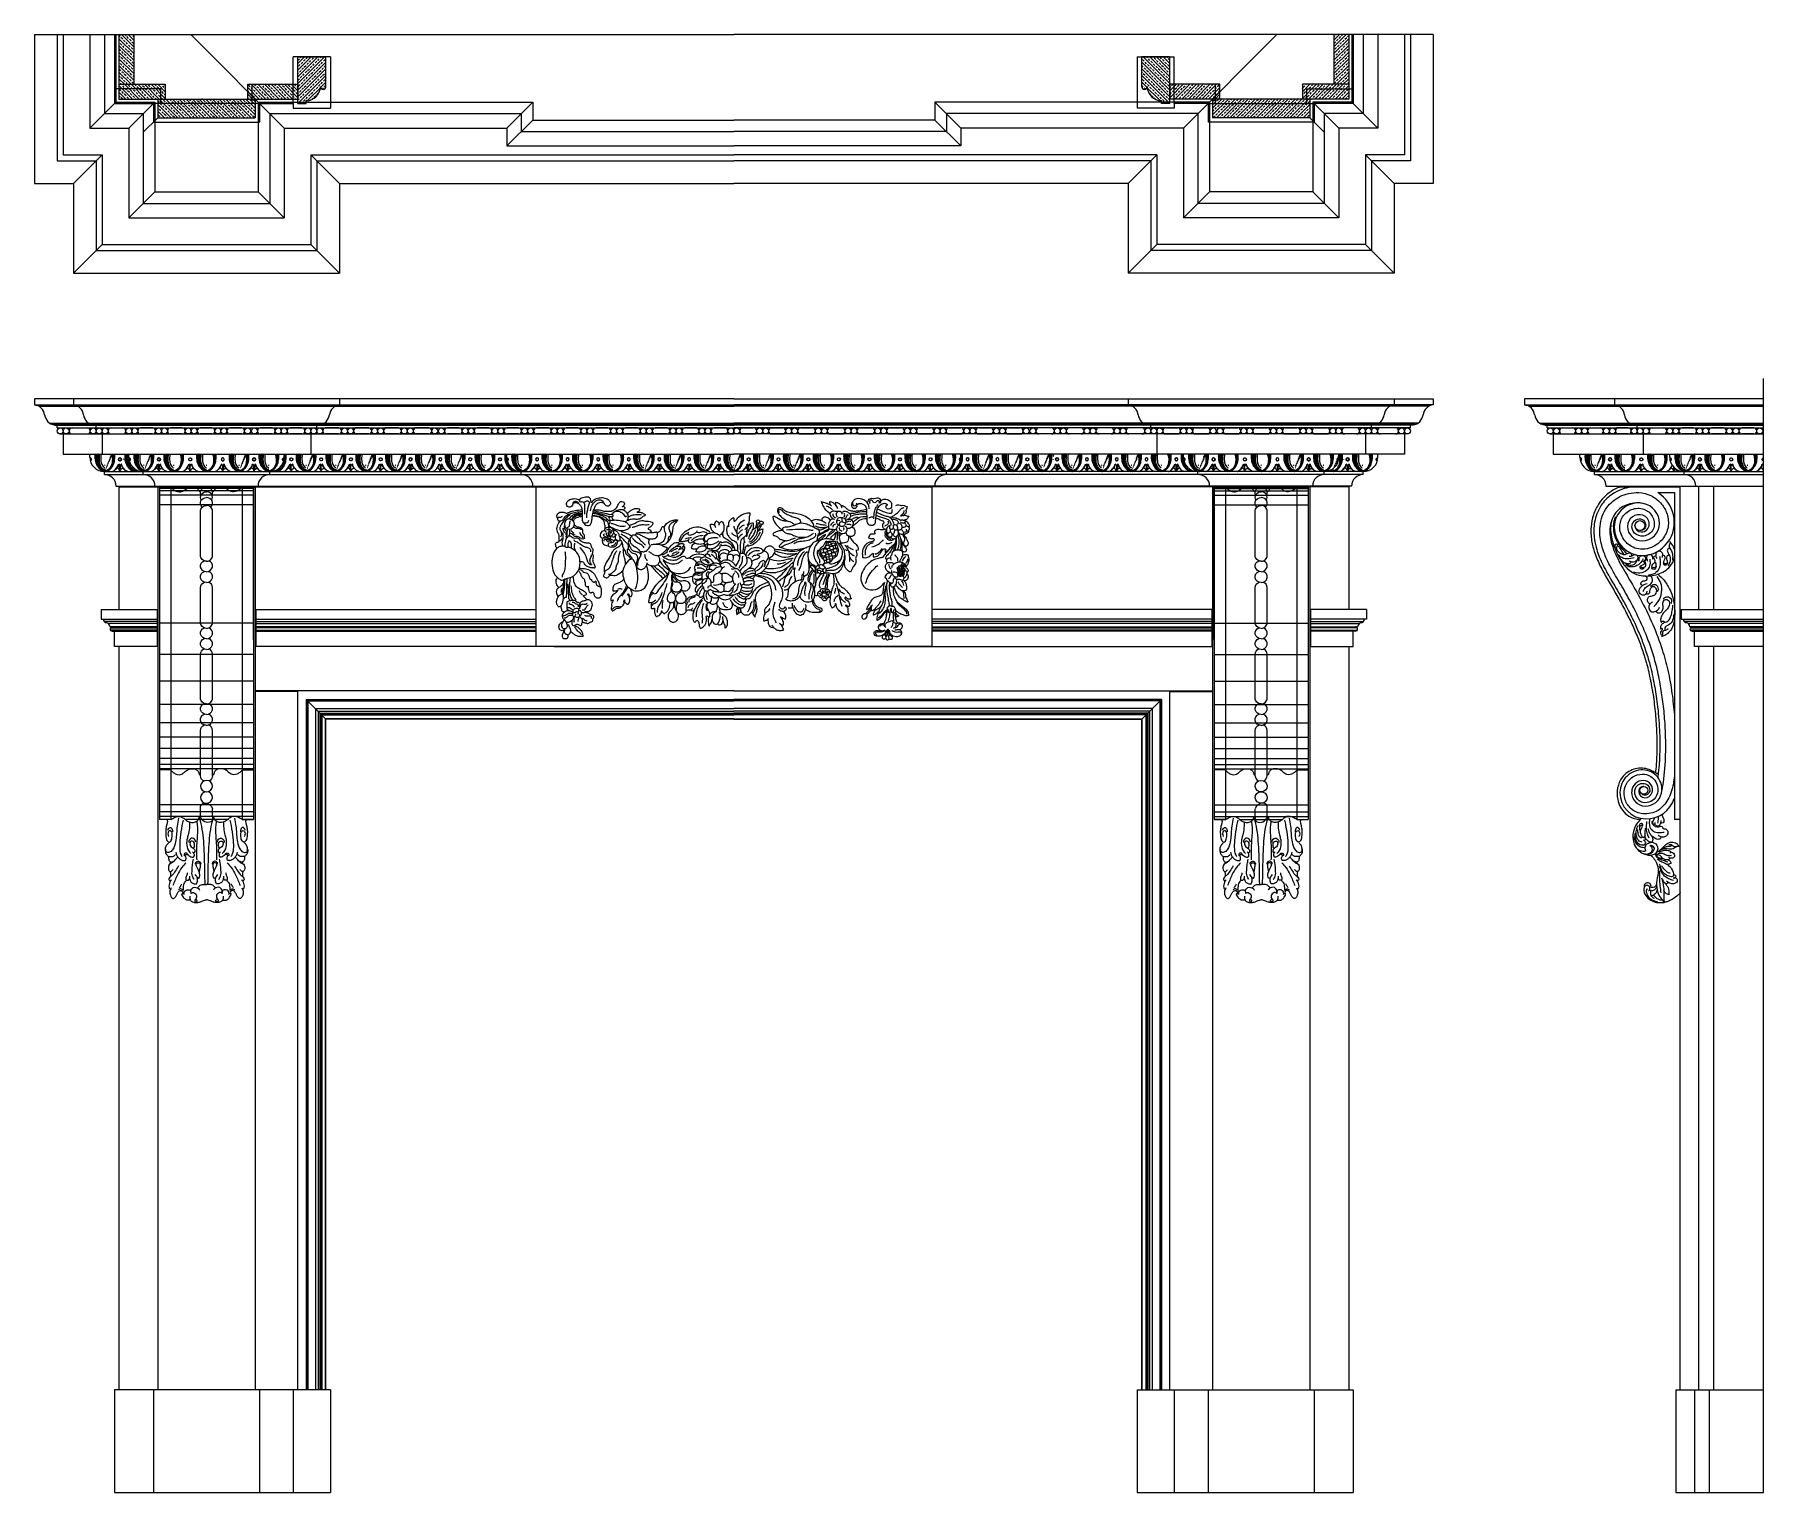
# Model space of a CAD drawing. Header units: millimetres. Extents: x -942 to 1387, y 0 to 1964.
import ezdxf

# ---------------------------------------------------------------- set-up
doc = ezdxf.new("R2010")
doc.units = ezdxf.units.MM
doc.layers.add('ceco.net 174', color=7, linetype='Continuous')
pattern_1 = [(30, (-1527.7637, -743.4824), (-0.396875, 0.68740766), [])]
pattern_2 = [(150, (2238.12346, -743.4824), (0.396875, 0.68740766), [])]
pattern_3 = [(150, (1527.7637, -743.4824), (0.396875, 0.68740766), [])]
pattern_4 = [(30, (-2238.12346, -743.4824), (-0.396875, 0.68740766), [])]

msp = doc.modelspace()

# ---------------------------------------------------------------- hatches: boundary and pattern name
at = {"layer": 'ceco.net 174'}
h = msp.add_hatch(dxfattribs=at)
h.set_pattern_fill('LINE', color=256, scale=0.25, angle=30, style=0)
h.set_pattern_definition([(30, (-2710.0168, -743.5128), (-0.396875, 0.68740766), [])])
edge = h.paths.add_edge_path()
edge.add_spline(control_points=[(-846.4, 1375.4), (-845.5, 1375.5), (-843.9, 1376), (-841.7, 1377), (-839.2, 1379.4), (-837.1, 1382.4), (-835.5, 1385.6), (-834.4, 1389.3), (-833.9, 1393.3), (-833.9, 1396.8), (-834.1, 1398.7), (-834.1, 1398.8)], knot_values=[0, 0, 0, 0, 1.778216, 4.322494, 7.679394, 11.44971, 16.024111, 18.840232, 22.952868, 27.800435, 27.933116, 27.933116, 27.933116, 27.933116], degree=3, periodic=0)
edge.add_line((-834.1, 1398.8), (-838.8, 1398.8))
edge.add_ellipse((-847.1, 1391), major_axis=(0, -14.6), ratio=0.669184, start_angle=0, end_angle=122.3722, ccw=False)
edge.add_line((-847.1, 1376.4), (-847.2, 1376.4))
edge.add_line((-847.2, 1376.4), (-847.2, 1375.4))
edge.add_line((-847.2, 1375.4), (-846.4, 1375.4))
h = msp.add_hatch(dxfattribs=at)
h.set_pattern_fill('LINE', color=256, scale=0.25, angle=30, style=0)
h.set_pattern_definition([(30, (-2710.0168, -743.5128), (-0.396875, 0.68740766), [])])
edge = h.paths.add_edge_path()
edge.add_spline(control_points=[(-846.4, 1375.4), (-845.5, 1375.5), (-843.9, 1376), (-841.7, 1377), (-839.2, 1379.4), (-837.1, 1382.4), (-835.5, 1385.6), (-834.4, 1389.3), (-833.9, 1393.3), (-833.9, 1396.8), (-834.1, 1398.7), (-834.1, 1398.8)], knot_values=[0, 0, 0, 0, 1.778216, 4.322494, 7.679394, 11.44971, 16.024111, 18.840232, 22.952868, 27.800435, 27.933116, 27.933116, 27.933116, 27.933116], degree=3, periodic=0)
edge.add_line((-834.1, 1398.8), (-838.8, 1398.8))
edge.add_ellipse((-847.1, 1391), major_axis=(0, 14.6), ratio=0.669184, start_angle=180, end_angle=302.3722, ccw=False)
edge.add_line((-847.1, 1376.4), (-847.2, 1376.4))
edge.add_line((-847.2, 1376.4), (-847.2, 1375.4))
edge.add_line((-847.2, 1375.4), (-846.4, 1375.4))
h = msp.add_hatch(dxfattribs=at)
h.set_pattern_fill('LINE', color=256, scale=0.25, angle=30, style=0)
h.set_pattern_definition([(150, (1055.8703, -743.5128), (0.396875, 0.68740766), [])])
edge = h.paths.add_edge_path()
edge.add_spline(control_points=[(-807.8, 1375.4), (-808.7, 1375.5), (-810.3, 1376), (-812.4, 1377), (-814.9, 1379.4), (-817.1, 1382.4), (-818.6, 1385.6), (-819.7, 1389.3), (-820.3, 1393.3), (-820.2, 1396.8), (-820, 1398.7), (-820, 1398.8)], knot_values=[0, 0, 0, 0, 1.778216, 4.322494, 7.679394, 11.44971, 16.024111, 18.840232, 22.952868, 27.800435, 27.933116, 27.933116, 27.933116, 27.933116], degree=3, periodic=0)
edge.add_line((-820, 1398.8), (-815.3, 1398.8))
edge.add_ellipse((-807.1, 1391), major_axis=(0, -14.6), ratio=0.669184, start_angle=237.6278, end_angle=360)
edge.add_line((-807.1, 1376.4), (-807, 1376.4))
edge.add_line((-807, 1376.4), (-807, 1375.4))
edge.add_line((-807, 1375.4), (-807.8, 1375.4))
h = msp.add_hatch(dxfattribs=at)
h.set_pattern_fill('LINE', color=256, scale=0.25, angle=30, style=0)
h.set_pattern_definition([(150, (1055.8703, -743.5128), (0.396875, 0.68740766), [])])
edge = h.paths.add_edge_path()
edge.add_spline(control_points=[(-807.8, 1375.4), (-808.7, 1375.5), (-810.3, 1376), (-812.4, 1377), (-814.9, 1379.4), (-817.1, 1382.4), (-818.6, 1385.6), (-819.7, 1389.3), (-820.3, 1393.3), (-820.2, 1396.8), (-820, 1398.7), (-820, 1398.8)], knot_values=[0, 0, 0, 0, 1.778216, 4.322494, 7.679394, 11.44971, 16.024111, 18.840232, 22.952868, 27.800435, 27.933116, 27.933116, 27.933116, 27.933116], degree=3, periodic=0)
edge.add_line((-820, 1398.8), (-815.3, 1398.8))
edge.add_ellipse((-807.1, 1391), major_axis=(0, 14.6), ratio=0.669184, start_angle=57.6278, end_angle=180)
edge.add_line((-807.1, 1376.4), (-807, 1376.4))
edge.add_line((-807, 1376.4), (-807, 1375.4))
edge.add_line((-807, 1375.4), (-807.8, 1375.4))
h = msp.add_hatch(dxfattribs=at)
h.set_pattern_fill('LINE', color=256, scale=0.25, angle=30, style=0)
h.set_pattern_definition([(30, (-2657.5168, -743.5128), (-0.396875, 0.68740766), [])])
edge = h.paths.add_edge_path()
edge.add_spline(control_points=[(-793.9, 1375.4), (-793, 1375.5), (-791.4, 1376), (-789.2, 1377), (-786.7, 1379.4), (-784.6, 1382.4), (-783, 1385.6), (-781.9, 1389.3), (-781.4, 1393.3), (-781.4, 1396.8), (-781.6, 1398.7), (-781.6, 1398.8)], knot_values=[0, 0, 0, 0, 1.778216, 4.322494, 7.679394, 11.44971, 16.024111, 18.840232, 22.952868, 27.800435, 27.933116, 27.933116, 27.933116, 27.933116], degree=3, periodic=0)
edge.add_line((-781.6, 1398.8), (-786.3, 1398.8))
edge.add_ellipse((-794.6, 1391), major_axis=(0, 14.6), ratio=0.669184, start_angle=180, end_angle=302.3722, ccw=False)
edge.add_line((-794.6, 1376.4), (-794.7, 1376.4))
edge.add_line((-794.7, 1376.4), (-794.7, 1375.4))
edge.add_line((-794.7, 1375.4), (-793.9, 1375.4))
h = msp.add_hatch(dxfattribs=at)
h.set_pattern_fill('LINE', color=256, scale=0.25, angle=30, style=0)
h.set_pattern_definition([(30, (-2657.5168, -743.5128), (-0.396875, 0.68740766), [])])
edge = h.paths.add_edge_path()
edge.add_spline(control_points=[(-793.9, 1375.4), (-793, 1375.5), (-791.4, 1376), (-789.2, 1377), (-786.7, 1379.4), (-784.6, 1382.4), (-783, 1385.6), (-781.9, 1389.3), (-781.4, 1393.3), (-781.4, 1396.8), (-781.6, 1398.7), (-781.6, 1398.8)], knot_values=[0, 0, 0, 0, 1.778216, 4.322494, 7.679394, 11.44971, 16.024111, 18.840232, 22.952868, 27.800435, 27.933116, 27.933116, 27.933116, 27.933116], degree=3, periodic=0)
edge.add_line((-781.6, 1398.8), (-786.3, 1398.8))
edge.add_ellipse((-794.6, 1391), major_axis=(0, -14.6), ratio=0.669184, start_angle=0, end_angle=122.3722, ccw=False)
edge.add_line((-794.6, 1376.4), (-794.7, 1376.4))
edge.add_line((-794.7, 1376.4), (-794.7, 1375.4))
edge.add_line((-794.7, 1375.4), (-793.9, 1375.4))
h = msp.add_hatch(dxfattribs=at)
h.set_pattern_fill('LINE', color=256, scale=0.25, angle=30, style=0)
h.set_pattern_definition([(150, (1108.3703, -743.5128), (0.396875, 0.68740766), [])])
edge = h.paths.add_edge_path()
edge.add_spline(control_points=[(-755.3, 1375.4), (-756.2, 1375.5), (-757.8, 1376), (-759.9, 1377), (-762.4, 1379.4), (-764.6, 1382.4), (-766.1, 1385.6), (-767.2, 1389.3), (-767.8, 1393.3), (-767.7, 1396.8), (-767.5, 1398.7), (-767.5, 1398.8)], knot_values=[0, 0, 0, 0, 1.778216, 4.322494, 7.679394, 11.44971, 16.024111, 18.840232, 22.952868, 27.800435, 27.933116, 27.933116, 27.933116, 27.933116], degree=3, periodic=0)
edge.add_line((-767.5, 1398.8), (-762.8, 1398.8))
edge.add_ellipse((-754.6, 1391), major_axis=(0, 14.6), ratio=0.669184, start_angle=57.6278, end_angle=180)
edge.add_line((-754.6, 1376.4), (-754.5, 1376.4))
edge.add_line((-754.5, 1376.4), (-754.5, 1375.4))
edge.add_line((-754.5, 1375.4), (-755.3, 1375.4))
h = msp.add_hatch(dxfattribs=at)
h.set_pattern_fill('LINE', color=256, scale=0.25, angle=30, style=0)
h.set_pattern_definition([(150, (1108.3703, -743.5128), (0.396875, 0.68740766), [])])
edge = h.paths.add_edge_path()
edge.add_spline(control_points=[(-755.3, 1375.4), (-756.2, 1375.5), (-757.8, 1376), (-759.9, 1377), (-762.4, 1379.4), (-764.6, 1382.4), (-766.1, 1385.6), (-767.2, 1389.3), (-767.8, 1393.3), (-767.7, 1396.8), (-767.5, 1398.7), (-767.5, 1398.8)], knot_values=[0, 0, 0, 0, 1.778216, 4.322494, 7.679394, 11.44971, 16.024111, 18.840232, 22.952868, 27.800435, 27.933116, 27.933116, 27.933116, 27.933116], degree=3, periodic=0)
edge.add_line((-767.5, 1398.8), (-762.8, 1398.8))
edge.add_ellipse((-754.6, 1391), major_axis=(0, -14.6), ratio=0.669184, start_angle=237.6278, end_angle=360)
edge.add_line((-754.6, 1376.4), (-754.5, 1376.4))
edge.add_line((-754.5, 1376.4), (-754.5, 1375.4))
edge.add_line((-754.5, 1375.4), (-755.3, 1375.4))
h = msp.add_hatch(dxfattribs=at)
h.set_pattern_fill('LINE', color=256, scale=0.25, angle=30, style=0)
h.set_pattern_definition([(30, (-2529.32564, -743.5128), (-0.396875, 0.68740766), [])])
edge = h.paths.add_edge_path()
edge.add_spline(control_points=[(-665.7, 1375.4), (-664.8, 1375.5), (-663.2, 1376), (-661.1, 1377), (-658.5, 1379.4), (-656.4, 1382.4), (-654.8, 1385.6), (-653.7, 1389.3), (-653.2, 1393.3), (-653.2, 1396.8), (-653.4, 1398.7), (-653.4, 1398.8)], knot_values=[0, 0, 0, 0, 1.778216, 4.322494, 7.679394, 11.44971, 16.024111, 18.840232, 22.952868, 27.800435, 27.933116, 27.933116, 27.933116, 27.933116], degree=3, periodic=0)
edge.add_line((-653.4, 1398.8), (-658.1, 1398.8))
edge.add_ellipse((-666.4, 1391), major_axis=(0, 14.6), ratio=0.669184, start_angle=180, end_angle=302.3722, ccw=False)
edge.add_line((-666.4, 1376.4), (-666.5, 1376.4))
edge.add_line((-666.5, 1376.4), (-666.5, 1375.4))
edge.add_line((-666.5, 1375.4), (-665.7, 1375.4))
h = msp.add_hatch(dxfattribs=at)
h.set_pattern_fill('LINE', color=256, scale=0.25, angle=30, style=0)
h.set_pattern_definition([(30, (-2529.32564, -743.5128), (-0.396875, 0.68740766), [])])
edge = h.paths.add_edge_path()
edge.add_spline(control_points=[(-665.7, 1375.4), (-664.8, 1375.5), (-663.2, 1376), (-661.1, 1377), (-658.5, 1379.4), (-656.4, 1382.4), (-654.8, 1385.6), (-653.7, 1389.3), (-653.2, 1393.3), (-653.2, 1396.8), (-653.4, 1398.7), (-653.4, 1398.8)], knot_values=[0, 0, 0, 0, 1.778216, 4.322494, 7.679394, 11.44971, 16.024111, 18.840232, 22.952868, 27.800435, 27.933116, 27.933116, 27.933116, 27.933116], degree=3, periodic=0)
edge.add_line((-653.4, 1398.8), (-658.1, 1398.8))
edge.add_ellipse((-666.4, 1391), major_axis=(0, -14.6), ratio=0.669184, start_angle=0, end_angle=122.3722, ccw=False)
edge.add_line((-666.4, 1376.4), (-666.5, 1376.4))
edge.add_line((-666.5, 1376.4), (-666.5, 1375.4))
edge.add_line((-666.5, 1375.4), (-665.7, 1375.4))
h = msp.add_hatch(dxfattribs=at)
h.set_pattern_fill('LINE', color=256, scale=0.25, angle=30, style=0)
h.set_pattern_definition([(150, (1236.5615, -743.5128), (0.396875, 0.68740766), [])])
edge = h.paths.add_edge_path()
edge.add_spline(control_points=[(-627.1, 1375.4), (-628, 1375.5), (-629.6, 1376), (-631.7, 1377), (-634.2, 1379.4), (-636.4, 1382.4), (-637.9, 1385.6), (-639, 1389.3), (-639.6, 1393.3), (-639.5, 1396.8), (-639.3, 1398.7), (-639.3, 1398.8)], knot_values=[0, 0, 0, 0, 1.778216, 4.322494, 7.679394, 11.44971, 16.024111, 18.840232, 22.952868, 27.800435, 27.933116, 27.933116, 27.933116, 27.933116], degree=3, periodic=0)
edge.add_line((-639.3, 1398.8), (-634.6, 1398.8))
edge.add_ellipse((-626.4, 1391), major_axis=(0, 14.6), ratio=0.669184, start_angle=57.6278, end_angle=180)
edge.add_line((-626.4, 1376.4), (-626.3, 1376.4))
edge.add_line((-626.3, 1376.4), (-626.3, 1375.4))
edge.add_line((-626.3, 1375.4), (-627.1, 1375.4))
h = msp.add_hatch(dxfattribs=at)
h.set_pattern_fill('LINE', color=256, scale=0.25, angle=30, style=0)
h.set_pattern_definition([(150, (1236.5615, -743.5128), (0.396875, 0.68740766), [])])
edge = h.paths.add_edge_path()
edge.add_spline(control_points=[(-627.1, 1375.4), (-628, 1375.5), (-629.6, 1376), (-631.7, 1377), (-634.2, 1379.4), (-636.4, 1382.4), (-637.9, 1385.6), (-639, 1389.3), (-639.6, 1393.3), (-639.5, 1396.8), (-639.3, 1398.7), (-639.3, 1398.8)], knot_values=[0, 0, 0, 0, 1.778216, 4.322494, 7.679394, 11.44971, 16.024111, 18.840232, 22.952868, 27.800435, 27.933116, 27.933116, 27.933116, 27.933116], degree=3, periodic=0)
edge.add_line((-639.3, 1398.8), (-634.6, 1398.8))
edge.add_ellipse((-626.4, 1391), major_axis=(0, -14.6), ratio=0.669184, start_angle=237.6278, end_angle=360)
edge.add_line((-626.4, 1376.4), (-626.3, 1376.4))
edge.add_line((-626.3, 1376.4), (-626.3, 1375.4))
edge.add_line((-626.3, 1375.4), (-627.1, 1375.4))
h = msp.add_hatch(dxfattribs=at)
h.set_pattern_fill('LINE', color=256, scale=0.25, angle=30, style=0)
h.set_pattern_definition([(30, (-2438.9886, -743.4824), (-0.396875, 0.68740766), [])])
edge = h.paths.add_edge_path()
edge.add_spline(control_points=[(-575.3, 1375.4), (-574.4, 1375.6), (-572.8, 1376.1), (-570.7, 1377), (-568.2, 1379.5), (-566, 1382.4), (-564.5, 1385.6), (-563.4, 1389.4), (-562.8, 1393.3), (-562.9, 1396.9), (-563.1, 1398.7), (-563.1, 1398.8)], knot_values=[0, 0, 0, 0, 1.778216, 4.322494, 7.679394, 11.44971, 16.024111, 18.840232, 22.952868, 27.800435, 27.933116, 27.933116, 27.933116, 27.933116], degree=3, periodic=0)
edge.add_line((-563.1, 1398.8), (-567.8, 1398.8))
edge.add_ellipse((-576, 1391), major_axis=(0, 14.6), ratio=0.669184, start_angle=180, end_angle=302.3722, ccw=False)
edge.add_line((-576, 1376.4), (-576.1, 1376.4))
edge.add_line((-576.1, 1376.4), (-576.1, 1375.4))
edge.add_line((-576.1, 1375.4), (-575.3, 1375.4))
h = msp.add_hatch(dxfattribs=at)
h.set_pattern_fill('LINE', color=256, scale=0.25, angle=30, style=0)
h.set_pattern_definition([(150, (1326.8985, -743.4824), (0.396875, 0.68740766), [])])
edge = h.paths.add_edge_path()
edge.add_spline(control_points=[(-536.8, 1375.4), (-537.7, 1375.6), (-539.3, 1376.1), (-541.4, 1377), (-543.9, 1379.5), (-546.1, 1382.4), (-547.6, 1385.6), (-548.7, 1389.4), (-549.2, 1393.3), (-549.2, 1396.9), (-549, 1398.7), (-549, 1398.8)], knot_values=[0, 0, 0, 0, 1.778216, 4.322494, 7.679394, 11.44971, 16.024111, 18.840232, 22.952868, 27.800435, 27.933116, 27.933116, 27.933116, 27.933116], degree=3, periodic=0)
edge.add_line((-549, 1398.8), (-544.3, 1398.8))
edge.add_ellipse((-536, 1391), major_axis=(0, 14.6), ratio=0.669184, start_angle=57.6278, end_angle=180)
edge.add_line((-536, 1376.4), (-536, 1376.4))
edge.add_line((-536, 1376.4), (-536, 1375.4))
edge.add_line((-536, 1375.4), (-536.8, 1375.4))
h = msp.add_hatch(dxfattribs=at)
h.set_pattern_fill('LINE', color=256, scale=0.25, angle=30, style=0)
h.set_pattern_definition([(30, (-2398.8156, -743.4824), (-0.396875, 0.68740766), [])])
edge = h.paths.add_edge_path()
edge.add_spline(control_points=[(-535.2, 1375.4), (-534.3, 1375.6), (-532.7, 1376.1), (-530.5, 1377), (-528, 1379.5), (-525.9, 1382.4), (-524.3, 1385.6), (-523.2, 1389.4), (-522.7, 1393.3), (-522.7, 1396.9), (-522.9, 1398.7), (-522.9, 1398.8)], knot_values=[0, 0, 0, 0, 1.778216, 4.322494, 7.679394, 11.44971, 16.024111, 18.840232, 22.952868, 27.800435, 27.933116, 27.933116, 27.933116, 27.933116], degree=3, periodic=0)
edge.add_line((-522.9, 1398.8), (-527.6, 1398.8))
edge.add_ellipse((-535.9, 1391), major_axis=(0, 14.6), ratio=0.669184, start_angle=180, end_angle=302.3722, ccw=False)
edge.add_line((-535.9, 1376.4), (-536, 1376.4))
edge.add_line((-536, 1376.4), (-536, 1375.4))
edge.add_line((-536, 1375.4), (-535.2, 1375.4))
h = msp.add_hatch(dxfattribs=at)
h.set_pattern_fill('LINE', color=256, scale=0.25, angle=30, style=0)
h.set_pattern_definition([(150, (1367.0715, -743.4824), (0.396875, 0.68740766), [])])
edge = h.paths.add_edge_path()
edge.add_spline(control_points=[(-496.6, 1375.4), (-497.5, 1375.6), (-499.1, 1376.1), (-501.2, 1377), (-503.7, 1379.5), (-505.9, 1382.4), (-507.4, 1385.6), (-508.5, 1389.4), (-509.1, 1393.3), (-509, 1396.9), (-508.8, 1398.7), (-508.8, 1398.8)], knot_values=[0, 0, 0, 0, 1.778216, 4.322494, 7.679394, 11.44971, 16.024111, 18.840232, 22.952868, 27.800435, 27.933116, 27.933116, 27.933116, 27.933116], degree=3, periodic=0)
edge.add_line((-508.8, 1398.8), (-504.1, 1398.8))
edge.add_ellipse((-495.9, 1391), major_axis=(0, 14.6), ratio=0.669184, start_angle=57.6278, end_angle=180)
edge.add_line((-495.9, 1376.4), (-495.8, 1376.4))
edge.add_line((-495.8, 1376.4), (-495.8, 1375.4))
edge.add_line((-495.8, 1375.4), (-496.6, 1375.4))
h = msp.add_hatch(dxfattribs=at)
h.set_pattern_fill('LINE', color=256, scale=0.25, angle=30, style=0)
h.set_pattern_definition([(30, (-2358.6426, -743.4824), (-0.396875, 0.68740766), [])])
edge = h.paths.add_edge_path()
edge.add_spline(control_points=[(-495, 1375.4), (-494.1, 1375.6), (-492.5, 1376.1), (-490.4, 1377), (-487.8, 1379.5), (-485.7, 1382.4), (-484.2, 1385.6), (-483, 1389.4), (-482.5, 1393.3), (-482.6, 1396.9), (-482.8, 1398.7), (-482.8, 1398.8)], knot_values=[0, 0, 0, 0, 1.778216, 4.322494, 7.679394, 11.44971, 16.024111, 18.840232, 22.952868, 27.800435, 27.933116, 27.933116, 27.933116, 27.933116], degree=3, periodic=0)
edge.add_line((-482.8, 1398.8), (-487.4, 1398.8))
edge.add_ellipse((-495.7, 1391), major_axis=(0, 14.6), ratio=0.669184, start_angle=180, end_angle=302.3722, ccw=False)
edge.add_line((-495.7, 1376.4), (-495.8, 1376.4))
edge.add_line((-495.8, 1376.4), (-495.8, 1375.4))
edge.add_line((-495.8, 1375.4), (-495, 1375.4))
h = msp.add_hatch(dxfattribs=at)
h.set_pattern_fill('LINE', color=256, scale=0.25, angle=30, style=0)
h.set_pattern_definition([(150, (1407.2446, -743.4824), (0.396875, 0.68740766), [])])
edge = h.paths.add_edge_path()
edge.add_spline(control_points=[(-456.4, 1375.4), (-457.3, 1375.6), (-458.9, 1376.1), (-461, 1377), (-463.6, 1379.5), (-465.7, 1382.4), (-467.2, 1385.6), (-468.4, 1389.4), (-468.9, 1393.3), (-468.8, 1396.9), (-468.6, 1398.7), (-468.6, 1398.8)], knot_values=[0, 0, 0, 0, 1.778216, 4.322494, 7.679394, 11.44971, 16.024111, 18.840232, 22.952868, 27.800435, 27.933116, 27.933116, 27.933116, 27.933116], degree=3, periodic=0)
edge.add_line((-468.6, 1398.8), (-464, 1398.8))
edge.add_ellipse((-455.7, 1391), major_axis=(0, 14.6), ratio=0.669184, start_angle=57.6278, end_angle=180)
edge.add_line((-455.7, 1376.4), (-455.6, 1376.4))
edge.add_line((-455.6, 1376.4), (-455.6, 1375.4))
edge.add_line((-455.6, 1375.4), (-456.4, 1375.4))
h = msp.add_hatch(dxfattribs=at)
h.set_pattern_fill('LINE', color=256, scale=0.25, angle=30, style=0)
h.set_pattern_definition([(30, (-2318.4695, -743.4824), (-0.396875, 0.68740766), [])])
edge = h.paths.add_edge_path()
edge.add_spline(control_points=[(-454.8, 1375.4), (-453.9, 1375.6), (-452.3, 1376.1), (-450.2, 1377), (-447.7, 1379.5), (-445.5, 1382.4), (-444, 1385.6), (-442.9, 1389.4), (-442.3, 1393.3), (-442.4, 1396.9), (-442.6, 1398.7), (-442.6, 1398.8)], knot_values=[0, 0, 0, 0, 1.778216, 4.322494, 7.679394, 11.44971, 16.024111, 18.840232, 22.952868, 27.800435, 27.933116, 27.933116, 27.933116, 27.933116], degree=3, periodic=0)
edge.add_line((-442.6, 1398.8), (-447.3, 1398.8))
edge.add_ellipse((-455.5, 1391), major_axis=(0, 14.6), ratio=0.669184, start_angle=180, end_angle=302.3722, ccw=False)
edge.add_line((-455.5, 1376.4), (-455.6, 1376.4))
edge.add_line((-455.6, 1376.4), (-455.6, 1375.4))
edge.add_line((-455.6, 1375.4), (-454.8, 1375.4))
h = msp.add_hatch(dxfattribs=at)
h.set_pattern_fill('LINE', color=256, scale=0.25, angle=30, style=0)
h.set_pattern_definition([(30, (-2318.4695, -743.4824), (-0.396875, 0.68740766), [])])
edge = h.paths.add_edge_path()
edge.add_spline(control_points=[(-454.8, 1375.4), (-453.9, 1375.6), (-452.3, 1376.1), (-450.2, 1377), (-447.7, 1379.5), (-445.5, 1382.4), (-444, 1385.6), (-442.9, 1389.4), (-442.3, 1393.3), (-442.4, 1396.9), (-442.6, 1398.7), (-442.6, 1398.8)], knot_values=[0, 0, 0, 0, 1.778216, 4.322494, 7.679394, 11.44971, 16.024111, 18.840232, 22.952868, 27.800435, 27.933116, 27.933116, 27.933116, 27.933116], degree=3, periodic=0)
edge.add_line((-442.6, 1398.8), (-447.3, 1398.8))
edge.add_ellipse((-455.5, 1391), major_axis=(0, -14.6), ratio=0.669184, start_angle=0, end_angle=122.3722, ccw=False)
edge.add_line((-455.5, 1376.4), (-455.6, 1376.4))
edge.add_line((-455.6, 1376.4), (-455.6, 1375.4))
edge.add_line((-455.6, 1375.4), (-454.8, 1375.4))
h = msp.add_hatch(dxfattribs=at)
h.set_pattern_fill('LINE', color=256, scale=0.25, angle=30, style=0)
h.set_pattern_definition([(150, (1447.4176, -743.4824), (0.396875, 0.68740766), [])])
edge = h.paths.add_edge_path()
edge.add_spline(control_points=[(-416.2, 1375.4), (-417.1, 1375.6), (-418.7, 1376.1), (-420.9, 1377), (-423.4, 1379.5), (-425.5, 1382.4), (-427.1, 1385.6), (-428.2, 1389.4), (-428.7, 1393.3), (-428.7, 1396.9), (-428.5, 1398.7), (-428.5, 1398.8)], knot_values=[0, 0, 0, 0, 1.778216, 4.322494, 7.679394, 11.44971, 16.024111, 18.840232, 22.952868, 27.800435, 27.933116, 27.933116, 27.933116, 27.933116], degree=3, periodic=0)
edge.add_line((-428.5, 1398.8), (-423.8, 1398.8))
edge.add_ellipse((-415.5, 1391), major_axis=(0, 14.6), ratio=0.669184, start_angle=57.6278, end_angle=180)
edge.add_line((-415.5, 1376.4), (-415.4, 1376.4))
edge.add_line((-415.4, 1376.4), (-415.4, 1375.4))
edge.add_line((-415.4, 1375.4), (-416.2, 1375.4))
h = msp.add_hatch(dxfattribs=at)
h.set_pattern_fill('LINE', color=256, scale=0.25, angle=30, style=0)
h.set_pattern_definition([(150, (1447.4176, -743.4824), (0.396875, 0.68740766), [])])
edge = h.paths.add_edge_path()
edge.add_spline(control_points=[(-416.2, 1375.4), (-417.1, 1375.6), (-418.7, 1376.1), (-420.9, 1377), (-423.4, 1379.5), (-425.5, 1382.4), (-427.1, 1385.6), (-428.2, 1389.4), (-428.7, 1393.3), (-428.7, 1396.9), (-428.5, 1398.7), (-428.5, 1398.8)], knot_values=[0, 0, 0, 0, 1.778216, 4.322494, 7.679394, 11.44971, 16.024111, 18.840232, 22.952868, 27.800435, 27.933116, 27.933116, 27.933116, 27.933116], degree=3, periodic=0)
edge.add_line((-428.5, 1398.8), (-423.8, 1398.8))
edge.add_ellipse((-415.5, 1391), major_axis=(0, -14.6), ratio=0.669184, start_angle=237.6278, end_angle=360)
edge.add_line((-415.5, 1376.4), (-415.4, 1376.4))
edge.add_line((-415.4, 1376.4), (-415.4, 1375.4))
edge.add_line((-415.4, 1375.4), (-416.2, 1375.4))
h = msp.add_hatch(dxfattribs=at)
h.set_pattern_fill('LINE', color=256, scale=0.25, angle=30, style=0)
h.set_pattern_definition([(30, (-2278.2965, -743.4824), (-0.396875, 0.68740766), [])])
edge = h.paths.add_edge_path()
edge.add_spline(control_points=[(-414.6, 1375.4), (-413.7, 1375.6), (-412.1, 1376.1), (-410, 1377), (-407.5, 1379.5), (-405.3, 1382.4), (-403.8, 1385.6), (-402.7, 1389.4), (-402.2, 1393.3), (-402.2, 1396.9), (-402.4, 1398.7), (-402.4, 1398.8)], knot_values=[0, 0, 0, 0, 1.778216, 4.322494, 7.679394, 11.44971, 16.024111, 18.840232, 22.952868, 27.800435, 27.933116, 27.933116, 27.933116, 27.933116], degree=3, periodic=0)
edge.add_line((-402.4, 1398.8), (-407.1, 1398.8))
edge.add_ellipse((-415.4, 1391), major_axis=(0, -14.6), ratio=0.669184, start_angle=0, end_angle=122.3722, ccw=False)
edge.add_line((-415.4, 1376.4), (-415.4, 1376.4))
edge.add_line((-415.4, 1376.4), (-415.4, 1375.4))
edge.add_line((-415.4, 1375.4), (-414.6, 1375.4))
h = msp.add_hatch(dxfattribs=at)
h.set_pattern_fill('LINE', color=256, scale=0.25, angle=30, style=0)
h.set_pattern_definition([(150, (1487.5906, -743.4824), (0.396875, 0.68740766), [])])
edge = h.paths.add_edge_path()
edge.add_spline(control_points=[(-376.1, 1375.4), (-377, 1375.6), (-378.6, 1376.1), (-380.7, 1377), (-383.2, 1379.5), (-385.4, 1382.4), (-386.9, 1385.6), (-388, 1389.4), (-388.6, 1393.3), (-388.5, 1396.9), (-388.3, 1398.7), (-388.3, 1398.8)], knot_values=[0, 0, 0, 0, 1.778216, 4.322494, 7.679394, 11.44971, 16.024111, 18.840232, 22.952868, 27.800435, 27.933116, 27.933116, 27.933116, 27.933116], degree=3, periodic=0)
edge.add_line((-388.3, 1398.8), (-383.6, 1398.8))
edge.add_ellipse((-375.4, 1391), major_axis=(0, -14.6), ratio=0.669184, start_angle=237.6278, end_angle=360)
edge.add_line((-375.4, 1376.4), (-375.3, 1376.4))
edge.add_line((-375.3, 1376.4), (-375.3, 1375.4))
edge.add_line((-375.3, 1375.4), (-376.1, 1375.4))
h = msp.add_hatch(dxfattribs=at)
h.set_pattern_fill('LINE', color=256, scale=0.25, angle=30, style=0)
h.set_pattern_definition(pattern_4)
edge = h.paths.add_edge_path()
edge.add_spline(control_points=[(-374.5, 1375.4), (-373.6, 1375.6), (-372, 1376.1), (-369.9, 1377), (-367.3, 1379.5), (-365.2, 1382.4), (-363.6, 1385.6), (-362.5, 1389.4), (-362, 1393.3), (-362, 1396.9), (-362.2, 1398.7), (-362.2, 1398.8)], knot_values=[0, 0, 0, 0, 1.778216, 4.322494, 7.679394, 11.44971, 16.024111, 18.840232, 22.952868, 27.800435, 27.933116, 27.933116, 27.933116, 27.933116], degree=3, periodic=0)
edge.add_line((-362.2, 1398.8), (-366.9, 1398.8))
edge.add_ellipse((-375.2, 1391), major_axis=(0, 14.6), ratio=0.669184, start_angle=180, end_angle=302.3722, ccw=False)
edge.add_line((-375.2, 1376.4), (-375.3, 1376.4))
edge.add_line((-375.3, 1376.4), (-375.3, 1375.4))
edge.add_line((-375.3, 1375.4), (-374.5, 1375.4))
h = msp.add_hatch(dxfattribs=at)
h.set_pattern_fill('LINE', color=256, scale=0.25, angle=30, style=0)
h.set_pattern_definition(pattern_4)
edge = h.paths.add_edge_path()
edge.add_spline(control_points=[(-374.5, 1375.4), (-373.6, 1375.6), (-372, 1376.1), (-369.9, 1377), (-367.3, 1379.5), (-365.2, 1382.4), (-363.6, 1385.6), (-362.5, 1389.4), (-362, 1393.3), (-362, 1396.9), (-362.2, 1398.7), (-362.2, 1398.8)], knot_values=[0, 0, 0, 0, 1.778216, 4.322494, 7.679394, 11.44971, 16.024111, 18.840232, 22.952868, 27.800435, 27.933116, 27.933116, 27.933116, 27.933116], degree=3, periodic=0)
edge.add_line((-362.2, 1398.8), (-366.9, 1398.8))
edge.add_ellipse((-375.2, 1391), major_axis=(0, 14.6), ratio=0.669184, start_angle=180, end_angle=302.3722, ccw=False)
edge.add_line((-375.2, 1376.4), (-375.3, 1376.4))
edge.add_line((-375.3, 1376.4), (-375.3, 1375.4))
edge.add_line((-375.3, 1375.4), (-374.5, 1375.4))
h = msp.add_hatch(dxfattribs=at)
h.set_pattern_fill('LINE', color=256, scale=0.25, angle=30, style=0)
h.set_pattern_definition(pattern_3)
edge = h.paths.add_edge_path()
edge.add_spline(control_points=[(-335.9, 1375.4), (-336.8, 1375.6), (-338.4, 1376.1), (-340.5, 1377), (-343, 1379.5), (-345.2, 1382.4), (-346.7, 1385.6), (-347.8, 1389.4), (-348.4, 1393.3), (-348.3, 1396.9), (-348.1, 1398.7), (-348.1, 1398.8)], knot_values=[0, 0, 0, 0, 1.778216, 4.322494, 7.679394, 11.44971, 16.024111, 18.840232, 22.952868, 27.800435, 27.933116, 27.933116, 27.933116, 27.933116], degree=3, periodic=0)
edge.add_line((-348.1, 1398.8), (-343.4, 1398.8))
edge.add_ellipse((-335.2, 1391), major_axis=(0, 14.6), ratio=0.669184, start_angle=57.6278, end_angle=180)
edge.add_line((-335.2, 1376.4), (-335.1, 1376.4))
edge.add_line((-335.1, 1376.4), (-335.1, 1375.4))
edge.add_line((-335.1, 1375.4), (-335.9, 1375.4))
h = msp.add_hatch(dxfattribs=at)
h.set_pattern_fill('LINE', color=256, scale=0.25, angle=30, style=0)
h.set_pattern_definition(pattern_3)
edge = h.paths.add_edge_path()
edge.add_spline(control_points=[(-335.9, 1375.4), (-336.8, 1375.6), (-338.4, 1376.1), (-340.5, 1377), (-343, 1379.5), (-345.2, 1382.4), (-346.7, 1385.6), (-347.8, 1389.4), (-348.4, 1393.3), (-348.3, 1396.9), (-348.1, 1398.7), (-348.1, 1398.8)], knot_values=[0, 0, 0, 0, 1.778216, 4.322494, 7.679394, 11.44971, 16.024111, 18.840232, 22.952868, 27.800435, 27.933116, 27.933116, 27.933116, 27.933116], degree=3, periodic=0)
edge.add_line((-348.1, 1398.8), (-343.4, 1398.8))
edge.add_ellipse((-335.2, 1391), major_axis=(0, 14.6), ratio=0.669184, start_angle=57.6278, end_angle=180)
edge.add_line((-335.2, 1376.4), (-335.1, 1376.4))
edge.add_line((-335.1, 1376.4), (-335.1, 1375.4))
edge.add_line((-335.1, 1375.4), (-335.9, 1375.4))
h = msp.add_hatch(dxfattribs=at)
h.set_pattern_fill('LINE', color=256, scale=0.25, angle=30, style=0)
h.set_pattern_definition([(30, (-1983.3257, -743.4824), (-0.396875, 0.68740766), [])])
edge = h.paths.add_edge_path()
edge.add_spline(control_points=[(-119.7, 1375.4), (-118.8, 1375.6), (-117.2, 1376.1), (-115.1, 1377), (-112.5, 1379.5), (-110.4, 1382.4), (-108.8, 1385.6), (-107.7, 1389.4), (-107.2, 1393.3), (-107.2, 1396.9), (-107.4, 1398.7), (-107.4, 1398.8)], knot_values=[0, 0, 0, 0, 1.778216, 4.322494, 7.679394, 11.44971, 16.024111, 18.840232, 22.952868, 27.800435, 27.933116, 27.933116, 27.933116, 27.933116], degree=3, periodic=0)
edge.add_line((-107.4, 1398.8), (-112.1, 1398.8))
edge.add_ellipse((-120.4, 1391), major_axis=(0, -14.6), ratio=0.669184, start_angle=0, end_angle=122.3722, ccw=False)
edge.add_line((-120.4, 1376.4), (-120.5, 1376.4))
edge.add_line((-120.5, 1376.4), (-120.5, 1375.4))
edge.add_line((-120.5, 1375.4), (-119.7, 1375.4))
h = msp.add_hatch(dxfattribs=at)
h.set_pattern_fill('LINE', color=256, scale=0.25, angle=30, style=0)
h.set_pattern_definition([(150, (1782.56145, -743.4824), (0.396875, 0.68740766), [])])
edge = h.paths.add_edge_path()
edge.add_spline(control_points=[(-81.1, 1375.4), (-82, 1375.6), (-83.6, 1376.1), (-85.7, 1377), (-88.2, 1379.5), (-90.4, 1382.4), (-91.9, 1385.6), (-93, 1389.4), (-93.6, 1393.3), (-93.5, 1396.9), (-93.3, 1398.7), (-93.3, 1398.8)], knot_values=[0, 0, 0, 0, 1.778216, 4.322494, 7.679394, 11.44971, 16.024111, 18.840232, 22.952868, 27.800435, 27.933116, 27.933116, 27.933116, 27.933116], degree=3, periodic=0)
edge.add_line((-93.3, 1398.8), (-88.6, 1398.8))
edge.add_ellipse((-80.4, 1391), major_axis=(0, -14.6), ratio=0.669184, start_angle=237.6278, end_angle=360)
edge.add_line((-80.4, 1376.4), (-80.3, 1376.4))
edge.add_line((-80.3, 1376.4), (-80.3, 1375.4))
edge.add_line((-80.3, 1375.4), (-81.1, 1375.4))
h = msp.add_hatch(dxfattribs=at)
h.set_pattern_fill('LINE', color=256, scale=0.25, angle=30, style=0)
h.set_pattern_definition([(30, (-1943.15265, -743.4824), (-0.396875, 0.68740766), [])])
edge = h.paths.add_edge_path()
edge.add_spline(control_points=[(-79.5, 1375.4), (-78.6, 1375.6), (-77, 1376.1), (-74.9, 1377), (-72.3, 1379.5), (-70.2, 1382.4), (-68.7, 1385.6), (-67.6, 1389.4), (-67, 1393.3), (-67.1, 1396.9), (-67.3, 1398.7), (-67.3, 1398.8)], knot_values=[0, 0, 0, 0, 1.778216, 4.322494, 7.679394, 11.44971, 16.024111, 18.840232, 22.952868, 27.800435, 27.933116, 27.933116, 27.933116, 27.933116], degree=3, periodic=0)
edge.add_line((-67.3, 1398.8), (-72, 1398.8))
edge.add_ellipse((-80.2, 1391), major_axis=(0, -14.6), ratio=0.669184, start_angle=0, end_angle=122.3722, ccw=False)
edge.add_line((-80.2, 1376.4), (-80.3, 1376.4))
edge.add_line((-80.3, 1376.4), (-80.3, 1375.4))
edge.add_line((-80.3, 1375.4), (-79.5, 1375.4))
h = msp.add_hatch(dxfattribs=at)
h.set_pattern_fill('LINE', color=256, scale=0.25, angle=30, style=0)
h.set_pattern_definition([(150, (1822.7345, -743.4824), (0.396875, 0.68740766), [])])
edge = h.paths.add_edge_path()
edge.add_spline(control_points=[(-40.9, 1375.4), (-41.8, 1375.6), (-43.4, 1376.1), (-45.5, 1377), (-48.1, 1379.5), (-50.2, 1382.4), (-51.8, 1385.6), (-52.9, 1389.4), (-53.4, 1393.3), (-53.3, 1396.9), (-53.2, 1398.7), (-53.1, 1398.8)], knot_values=[0, 0, 0, 0, 1.778216, 4.322494, 7.679394, 11.44971, 16.024111, 18.840232, 22.952868, 27.800435, 27.933116, 27.933116, 27.933116, 27.933116], degree=3, periodic=0)
edge.add_line((-53.1, 1398.8), (-48.5, 1398.8))
edge.add_ellipse((-40.2, 1391), major_axis=(0, -14.6), ratio=0.669184, start_angle=237.6278, end_angle=360)
edge.add_line((-40.2, 1376.4), (-40.1, 1376.4))
edge.add_line((-40.1, 1376.4), (-40.1, 1375.4))
edge.add_line((-40.1, 1375.4), (-40.9, 1375.4))
h = msp.add_hatch(dxfattribs=at)
h.set_pattern_fill('LINE', color=256, scale=0.25, angle=30, style=0)
h.set_pattern_definition([(30, (-1902.9796, -743.4824), (-0.396875, 0.68740766), [])])
edge = h.paths.add_edge_path()
edge.add_spline(control_points=[(-39.3, 1375.4), (-38.4, 1375.6), (-36.8, 1376.1), (-34.7, 1377), (-32.2, 1379.5), (-30, 1382.4), (-28.5, 1385.6), (-27.4, 1389.4), (-26.8, 1393.3), (-26.9, 1396.9), (-27.1, 1398.7), (-27.1, 1398.8)], knot_values=[0, 0, 0, 0, 1.778216, 4.322494, 7.679394, 11.44971, 16.024111, 18.840232, 22.952868, 27.800435, 27.933116, 27.933116, 27.933116, 27.933116], degree=3, periodic=0)
edge.add_line((-27.1, 1398.8), (-31.8, 1398.8))
edge.add_ellipse((-40, 1391), major_axis=(0, -14.6), ratio=0.669184, start_angle=0, end_angle=122.3722, ccw=False)
edge.add_line((-40, 1376.4), (-40.1, 1376.4))
edge.add_line((-40.1, 1376.4), (-40.1, 1375.4))
edge.add_line((-40.1, 1375.4), (-39.3, 1375.4))
h = msp.add_hatch(dxfattribs=at)
h.set_pattern_fill('LINE', color=256, scale=0.25, angle=30, style=0)
h.set_pattern_definition([(150, (1862.9075, -743.4824), (0.396875, 0.68740766), [])])
edge = h.paths.add_edge_path()
edge.add_spline(control_points=[(-0.7, 1375.4), (-1.7, 1375.6), (-3.2, 1376.1), (-5.4, 1377), (-7.9, 1379.5), (-10.1, 1382.4), (-11.6, 1385.6), (-12.7, 1389.4), (-13.2, 1393.3), (-13.2, 1396.9), (-13, 1398.7), (-13, 1398.8)], knot_values=[0, 0, 0, 0, 1.778216, 4.322494, 7.679394, 11.44971, 16.024111, 18.840232, 22.952868, 27.800435, 27.933116, 27.933116, 27.933116, 27.933116], degree=3, periodic=0)
edge.add_line((-13, 1398.8), (-8.3, 1398.8))
edge.add_ellipse((0, 1391), major_axis=(0, -14.6), ratio=0.669184, start_angle=237.6278, end_angle=360)
edge.add_line((0, 1376.4), (0.1, 1376.4))
edge.add_line((0.1, 1376.4), (0.1, 1375.4))
edge.add_line((0.1, 1375.4), (-0.7, 1375.4))
h = msp.add_hatch(dxfattribs=at)
h.set_pattern_fill('LINE', color=256, scale=0.25, angle=30, style=0)
h.set_pattern_definition([(30, (-1862.9075, -743.4824), (-0.396875, 0.68740766), [])])
edge = h.paths.add_edge_path()
edge.add_spline(control_points=[(0.7, 1375.4), (1.7, 1375.6), (3.2, 1376.1), (5.4, 1377), (7.9, 1379.5), (10.1, 1382.4), (11.6, 1385.6), (12.7, 1389.4), (13.2, 1393.3), (13.2, 1396.9), (13, 1398.7), (13, 1398.8)], knot_values=[0, 0, 0, 0, 1.778216, 4.322494, 7.679394, 11.44971, 16.024111, 18.840232, 22.952868, 27.800435, 27.933116, 27.933116, 27.933116, 27.933116], degree=3, periodic=0)
edge.add_line((13, 1398.8), (8.3, 1398.8))
edge.add_ellipse((0, 1391), major_axis=(0, 14.6), ratio=0.669184, start_angle=180, end_angle=302.3722, ccw=False)
edge.add_line((0, 1376.4), (-0.1, 1376.4))
edge.add_line((-0.1, 1376.4), (-0.1, 1375.4))
edge.add_line((-0.1, 1375.4), (0.7, 1375.4))
h = msp.add_hatch(dxfattribs=at)
h.set_pattern_fill('LINE', color=256, scale=0.25, angle=30, style=0)
h.set_pattern_definition([(150, (1902.9796, -743.4824), (0.396875, 0.68740766), [])])
edge = h.paths.add_edge_path()
edge.add_spline(control_points=[(39.3, 1375.4), (38.4, 1375.6), (36.8, 1376.1), (34.7, 1377), (32.2, 1379.5), (30, 1382.4), (28.5, 1385.6), (27.4, 1389.4), (26.8, 1393.3), (26.9, 1396.9), (27.1, 1398.7), (27.1, 1398.8)], knot_values=[0, 0, 0, 0, 1.778216, 4.322494, 7.679394, 11.44971, 16.024111, 18.840232, 22.952868, 27.800435, 27.933116, 27.933116, 27.933116, 27.933116], degree=3, periodic=0)
edge.add_line((27.1, 1398.8), (31.8, 1398.8))
edge.add_ellipse((40, 1391), major_axis=(0, 14.6), ratio=0.669184, start_angle=57.6278, end_angle=180)
edge.add_line((40, 1376.4), (40.1, 1376.4))
edge.add_line((40.1, 1376.4), (40.1, 1375.4))
edge.add_line((40.1, 1375.4), (39.3, 1375.4))
h = msp.add_hatch(dxfattribs=at)
h.set_pattern_fill('LINE', color=256, scale=0.25, angle=30, style=0)
h.set_pattern_definition([(30, (-1822.7345, -743.4824), (-0.396875, 0.68740766), [])])
edge = h.paths.add_edge_path()
edge.add_spline(control_points=[(40.9, 1375.4), (41.8, 1375.6), (43.4, 1376.1), (45.5, 1377), (48.1, 1379.5), (50.2, 1382.4), (51.8, 1385.6), (52.9, 1389.4), (53.4, 1393.3), (53.3, 1396.9), (53.2, 1398.7), (53.1, 1398.8)], knot_values=[0, 0, 0, 0, 1.778216, 4.322494, 7.679394, 11.44971, 16.024111, 18.840232, 22.952868, 27.800435, 27.933116, 27.933116, 27.933116, 27.933116], degree=3, periodic=0)
edge.add_line((53.1, 1398.8), (48.5, 1398.8))
edge.add_ellipse((40.2, 1391), major_axis=(0, 14.6), ratio=0.669184, start_angle=180, end_angle=302.3722, ccw=False)
edge.add_line((40.2, 1376.4), (40.1, 1376.4))
edge.add_line((40.1, 1376.4), (40.1, 1375.4))
edge.add_line((40.1, 1375.4), (40.9, 1375.4))
h = msp.add_hatch(dxfattribs=at)
h.set_pattern_fill('LINE', color=256, scale=0.25, angle=30, style=0)
h.set_pattern_definition([(150, (1943.15265, -743.4824), (0.396875, 0.68740766), [])])
edge = h.paths.add_edge_path()
edge.add_spline(control_points=[(79.5, 1375.4), (78.6, 1375.6), (77, 1376.1), (74.9, 1377), (72.3, 1379.5), (70.2, 1382.4), (68.7, 1385.6), (67.6, 1389.4), (67, 1393.3), (67.1, 1396.9), (67.3, 1398.7), (67.3, 1398.8)], knot_values=[0, 0, 0, 0, 1.778216, 4.322494, 7.679394, 11.44971, 16.024111, 18.840232, 22.952868, 27.800435, 27.933116, 27.933116, 27.933116, 27.933116], degree=3, periodic=0)
edge.add_line((67.3, 1398.8), (72, 1398.8))
edge.add_ellipse((80.2, 1391), major_axis=(0, 14.6), ratio=0.669184, start_angle=57.6278, end_angle=180)
edge.add_line((80.2, 1376.4), (80.3, 1376.4))
edge.add_line((80.3, 1376.4), (80.3, 1375.4))
edge.add_line((80.3, 1375.4), (79.5, 1375.4))
h = msp.add_hatch(dxfattribs=at)
h.set_pattern_fill('LINE', color=256, scale=0.25, angle=30, style=0)
h.set_pattern_definition([(30, (-1782.56145, -743.4824), (-0.396875, 0.68740766), [])])
edge = h.paths.add_edge_path()
edge.add_spline(control_points=[(81.1, 1375.4), (82, 1375.6), (83.6, 1376.1), (85.7, 1377), (88.2, 1379.5), (90.4, 1382.4), (91.9, 1385.6), (93, 1389.4), (93.6, 1393.3), (93.5, 1396.9), (93.3, 1398.7), (93.3, 1398.8)], knot_values=[0, 0, 0, 0, 1.778216, 4.322494, 7.679394, 11.44971, 16.024111, 18.840232, 22.952868, 27.800435, 27.933116, 27.933116, 27.933116, 27.933116], degree=3, periodic=0)
edge.add_line((93.3, 1398.8), (88.6, 1398.8))
edge.add_ellipse((80.4, 1391), major_axis=(0, 14.6), ratio=0.669184, start_angle=180, end_angle=302.3722, ccw=False)
edge.add_line((80.4, 1376.4), (80.3, 1376.4))
edge.add_line((80.3, 1376.4), (80.3, 1375.4))
edge.add_line((80.3, 1375.4), (81.1, 1375.4))
h = msp.add_hatch(dxfattribs=at)
h.set_pattern_fill('LINE', color=256, scale=0.25, angle=30, style=0)
h.set_pattern_definition([(150, (1983.3257, -743.4824), (0.396875, 0.68740766), [])])
edge = h.paths.add_edge_path()
edge.add_spline(control_points=[(119.7, 1375.4), (118.8, 1375.6), (117.2, 1376.1), (115.1, 1377), (112.5, 1379.5), (110.4, 1382.4), (108.8, 1385.6), (107.7, 1389.4), (107.2, 1393.3), (107.2, 1396.9), (107.4, 1398.7), (107.4, 1398.8)], knot_values=[0, 0, 0, 0, 1.778216, 4.322494, 7.679394, 11.44971, 16.024111, 18.840232, 22.952868, 27.800435, 27.933116, 27.933116, 27.933116, 27.933116], degree=3, periodic=0)
edge.add_line((107.4, 1398.8), (112.1, 1398.8))
edge.add_ellipse((120.4, 1391), major_axis=(0, 14.6), ratio=0.669184, start_angle=57.6278, end_angle=180)
edge.add_line((120.4, 1376.4), (120.5, 1376.4))
edge.add_line((120.5, 1376.4), (120.5, 1375.4))
edge.add_line((120.5, 1375.4), (119.7, 1375.4))
h = msp.add_hatch(dxfattribs=at)
h.set_pattern_fill('LINE', color=256, scale=0.25, angle=30, style=0)
h.set_pattern_definition(pattern_1)
edge = h.paths.add_edge_path()
edge.add_spline(control_points=[(335.9, 1375.4), (336.8, 1375.6), (338.4, 1376.1), (340.5, 1377), (343, 1379.5), (345.2, 1382.4), (346.7, 1385.6), (347.8, 1389.4), (348.4, 1393.3), (348.3, 1396.9), (348.1, 1398.7), (348.1, 1398.8)], knot_values=[0, 0, 0, 0, 1.778216, 4.322494, 7.679394, 11.44971, 16.024111, 18.840232, 22.952868, 27.800435, 27.933116, 27.933116, 27.933116, 27.933116], degree=3, periodic=0)
edge.add_line((348.1, 1398.8), (343.4, 1398.8))
edge.add_ellipse((335.2, 1391), major_axis=(0, -14.6), ratio=0.669184, start_angle=0, end_angle=122.3722, ccw=False)
edge.add_line((335.2, 1376.4), (335.1, 1376.4))
edge.add_line((335.1, 1376.4), (335.1, 1375.4))
edge.add_line((335.1, 1375.4), (335.9, 1375.4))
h = msp.add_hatch(dxfattribs=at)
h.set_pattern_fill('LINE', color=256, scale=0.25, angle=30, style=0)
h.set_pattern_definition(pattern_1)
edge = h.paths.add_edge_path()
edge.add_spline(control_points=[(335.9, 1375.4), (336.8, 1375.6), (338.4, 1376.1), (340.5, 1377), (343, 1379.5), (345.2, 1382.4), (346.7, 1385.6), (347.8, 1389.4), (348.4, 1393.3), (348.3, 1396.9), (348.1, 1398.7), (348.1, 1398.8)], knot_values=[0, 0, 0, 0, 1.778216, 4.322494, 7.679394, 11.44971, 16.024111, 18.840232, 22.952868, 27.800435, 27.933116, 27.933116, 27.933116, 27.933116], degree=3, periodic=0)
edge.add_line((348.1, 1398.8), (343.4, 1398.8))
edge.add_ellipse((335.2, 1391), major_axis=(0, -14.6), ratio=0.669184, start_angle=0, end_angle=122.3722, ccw=False)
edge.add_line((335.2, 1376.4), (335.1, 1376.4))
edge.add_line((335.1, 1376.4), (335.1, 1375.4))
edge.add_line((335.1, 1375.4), (335.9, 1375.4))
h = msp.add_hatch(dxfattribs=at)
h.set_pattern_fill('LINE', color=256, scale=0.25, angle=30, style=0)
h.set_pattern_definition(pattern_2)
edge = h.paths.add_edge_path()
edge.add_spline(control_points=[(374.5, 1375.4), (373.6, 1375.6), (372, 1376.1), (369.9, 1377), (367.3, 1379.5), (365.2, 1382.4), (363.6, 1385.6), (362.5, 1389.4), (362, 1393.3), (362, 1396.9), (362.2, 1398.7), (362.2, 1398.8)], knot_values=[0, 0, 0, 0, 1.778216, 4.322494, 7.679394, 11.44971, 16.024111, 18.840232, 22.952868, 27.800435, 27.933116, 27.933116, 27.933116, 27.933116], degree=3, periodic=0)
edge.add_line((362.2, 1398.8), (366.9, 1398.8))
edge.add_ellipse((375.2, 1391), major_axis=(0, -14.6), ratio=0.669184, start_angle=237.6278, end_angle=360)
edge.add_line((375.2, 1376.4), (375.3, 1376.4))
edge.add_line((375.3, 1376.4), (375.3, 1375.4))
edge.add_line((375.3, 1375.4), (374.5, 1375.4))
h = msp.add_hatch(dxfattribs=at)
h.set_pattern_fill('LINE', color=256, scale=0.25, angle=30, style=0)
h.set_pattern_definition(pattern_2)
edge = h.paths.add_edge_path()
edge.add_spline(control_points=[(374.5, 1375.4), (373.6, 1375.6), (372, 1376.1), (369.9, 1377), (367.3, 1379.5), (365.2, 1382.4), (363.6, 1385.6), (362.5, 1389.4), (362, 1393.3), (362, 1396.9), (362.2, 1398.7), (362.2, 1398.8)], knot_values=[0, 0, 0, 0, 1.778216, 4.322494, 7.679394, 11.44971, 16.024111, 18.840232, 22.952868, 27.800435, 27.933116, 27.933116, 27.933116, 27.933116], degree=3, periodic=0)
edge.add_line((362.2, 1398.8), (366.9, 1398.8))
edge.add_ellipse((375.2, 1391), major_axis=(0, -14.6), ratio=0.669184, start_angle=237.6278, end_angle=360)
edge.add_line((375.2, 1376.4), (375.3, 1376.4))
edge.add_line((375.3, 1376.4), (375.3, 1375.4))
edge.add_line((375.3, 1375.4), (374.5, 1375.4))
h = msp.add_hatch(dxfattribs=at)
h.set_pattern_fill('LINE', color=256, scale=0.25, angle=30, style=0)
h.set_pattern_definition([(30, (-1487.5906, -743.4824), (-0.396875, 0.68740766), [])])
edge = h.paths.add_edge_path()
edge.add_spline(control_points=[(376.1, 1375.4), (377, 1375.6), (378.6, 1376.1), (380.7, 1377), (383.2, 1379.5), (385.4, 1382.4), (386.9, 1385.6), (388, 1389.4), (388.6, 1393.3), (388.5, 1396.9), (388.3, 1398.7), (388.3, 1398.8)], knot_values=[0, 0, 0, 0, 1.778216, 4.322494, 7.679394, 11.44971, 16.024111, 18.840232, 22.952868, 27.800435, 27.933116, 27.933116, 27.933116, 27.933116], degree=3, periodic=0)
edge.add_line((388.3, 1398.8), (383.6, 1398.8))
edge.add_ellipse((375.4, 1391), major_axis=(0, 14.6), ratio=0.669184, start_angle=180, end_angle=302.3722, ccw=False)
edge.add_line((375.4, 1376.4), (375.3, 1376.4))
edge.add_line((375.3, 1376.4), (375.3, 1375.4))
edge.add_line((375.3, 1375.4), (376.1, 1375.4))
h = msp.add_hatch(dxfattribs=at)
h.set_pattern_fill('LINE', color=256, scale=0.25, angle=30, style=0)
h.set_pattern_definition([(150, (2278.2965, -743.4824), (0.396875, 0.68740766), [])])
edge = h.paths.add_edge_path()
edge.add_spline(control_points=[(414.6, 1375.4), (413.7, 1375.6), (412.1, 1376.1), (410, 1377), (407.5, 1379.5), (405.3, 1382.4), (403.8, 1385.6), (402.7, 1389.4), (402.2, 1393.3), (402.2, 1396.9), (402.4, 1398.7), (402.4, 1398.8)], knot_values=[0, 0, 0, 0, 1.778216, 4.322494, 7.679394, 11.44971, 16.024111, 18.840232, 22.952868, 27.800435, 27.933116, 27.933116, 27.933116, 27.933116], degree=3, periodic=0)
edge.add_line((402.4, 1398.8), (407.1, 1398.8))
edge.add_ellipse((415.4, 1391), major_axis=(0, 14.6), ratio=0.669184, start_angle=57.6278, end_angle=180)
edge.add_line((415.4, 1376.4), (415.4, 1376.4))
edge.add_line((415.4, 1376.4), (415.4, 1375.4))
edge.add_line((415.4, 1375.4), (414.6, 1375.4))
h = msp.add_hatch(dxfattribs=at)
h.set_pattern_fill('LINE', color=256, scale=0.25, angle=30, style=0)
h.set_pattern_definition([(30, (-1447.4176, -743.4824), (-0.396875, 0.68740766), [])])
edge = h.paths.add_edge_path()
edge.add_spline(control_points=[(416.2, 1375.4), (417.1, 1375.6), (418.7, 1376.1), (420.9, 1377), (423.4, 1379.5), (425.5, 1382.4), (427.1, 1385.6), (428.2, 1389.4), (428.7, 1393.3), (428.7, 1396.9), (428.5, 1398.7), (428.5, 1398.8)], knot_values=[0, 0, 0, 0, 1.778216, 4.322494, 7.679394, 11.44971, 16.024111, 18.840232, 22.952868, 27.800435, 27.933116, 27.933116, 27.933116, 27.933116], degree=3, periodic=0)
edge.add_line((428.5, 1398.8), (423.8, 1398.8))
edge.add_ellipse((415.5, 1391), major_axis=(0, 14.6), ratio=0.669184, start_angle=180, end_angle=302.3722, ccw=False)
edge.add_line((415.5, 1376.4), (415.4, 1376.4))
edge.add_line((415.4, 1376.4), (415.4, 1375.4))
edge.add_line((415.4, 1375.4), (416.2, 1375.4))
h = msp.add_hatch(dxfattribs=at)
h.set_pattern_fill('LINE', color=256, scale=0.25, angle=30, style=0)
h.set_pattern_definition([(30, (-1447.4176, -743.4824), (-0.396875, 0.68740766), [])])
edge = h.paths.add_edge_path()
edge.add_spline(control_points=[(416.2, 1375.4), (417.1, 1375.6), (418.7, 1376.1), (420.9, 1377), (423.4, 1379.5), (425.5, 1382.4), (427.1, 1385.6), (428.2, 1389.4), (428.7, 1393.3), (428.7, 1396.9), (428.5, 1398.7), (428.5, 1398.8)], knot_values=[0, 0, 0, 0, 1.778216, 4.322494, 7.679394, 11.44971, 16.024111, 18.840232, 22.952868, 27.800435, 27.933116, 27.933116, 27.933116, 27.933116], degree=3, periodic=0)
edge.add_line((428.5, 1398.8), (423.8, 1398.8))
edge.add_ellipse((415.5, 1391), major_axis=(0, -14.6), ratio=0.669184, start_angle=0, end_angle=122.3722, ccw=False)
edge.add_line((415.5, 1376.4), (415.4, 1376.4))
edge.add_line((415.4, 1376.4), (415.4, 1375.4))
edge.add_line((415.4, 1375.4), (416.2, 1375.4))
h = msp.add_hatch(dxfattribs=at)
h.set_pattern_fill('LINE', color=256, scale=0.25, angle=30, style=0)
h.set_pattern_definition([(150, (2318.4695, -743.4824), (0.396875, 0.68740766), [])])
edge = h.paths.add_edge_path()
edge.add_spline(control_points=[(454.8, 1375.4), (453.9, 1375.6), (452.3, 1376.1), (450.2, 1377), (447.7, 1379.5), (445.5, 1382.4), (444, 1385.6), (442.9, 1389.4), (442.3, 1393.3), (442.4, 1396.9), (442.6, 1398.7), (442.6, 1398.8)], knot_values=[0, 0, 0, 0, 1.778216, 4.322494, 7.679394, 11.44971, 16.024111, 18.840232, 22.952868, 27.800435, 27.933116, 27.933116, 27.933116, 27.933116], degree=3, periodic=0)
edge.add_line((442.6, 1398.8), (447.3, 1398.8))
edge.add_ellipse((455.5, 1391), major_axis=(0, 14.6), ratio=0.669184, start_angle=57.6278, end_angle=180)
edge.add_line((455.5, 1376.4), (455.6, 1376.4))
edge.add_line((455.6, 1376.4), (455.6, 1375.4))
edge.add_line((455.6, 1375.4), (454.8, 1375.4))
h = msp.add_hatch(dxfattribs=at)
h.set_pattern_fill('LINE', color=256, scale=0.25, angle=30, style=0)
h.set_pattern_definition([(150, (2318.4695, -743.4824), (0.396875, 0.68740766), [])])
edge = h.paths.add_edge_path()
edge.add_spline(control_points=[(454.8, 1375.4), (453.9, 1375.6), (452.3, 1376.1), (450.2, 1377), (447.7, 1379.5), (445.5, 1382.4), (444, 1385.6), (442.9, 1389.4), (442.3, 1393.3), (442.4, 1396.9), (442.6, 1398.7), (442.6, 1398.8)], knot_values=[0, 0, 0, 0, 1.778216, 4.322494, 7.679394, 11.44971, 16.024111, 18.840232, 22.952868, 27.800435, 27.933116, 27.933116, 27.933116, 27.933116], degree=3, periodic=0)
edge.add_line((442.6, 1398.8), (447.3, 1398.8))
edge.add_ellipse((455.5, 1391), major_axis=(0, -14.6), ratio=0.669184, start_angle=237.6278, end_angle=360)
edge.add_line((455.5, 1376.4), (455.6, 1376.4))
edge.add_line((455.6, 1376.4), (455.6, 1375.4))
edge.add_line((455.6, 1375.4), (454.8, 1375.4))
h = msp.add_hatch(dxfattribs=at)
h.set_pattern_fill('LINE', color=256, scale=0.25, angle=30, style=0)
h.set_pattern_definition([(30, (-1407.2446, -743.4824), (-0.396875, 0.68740766), [])])
edge = h.paths.add_edge_path()
edge.add_spline(control_points=[(456.4, 1375.4), (457.3, 1375.6), (458.9, 1376.1), (461, 1377), (463.6, 1379.5), (465.7, 1382.4), (467.2, 1385.6), (468.4, 1389.4), (468.9, 1393.3), (468.8, 1396.9), (468.6, 1398.7), (468.6, 1398.8)], knot_values=[0, 0, 0, 0, 1.778216, 4.322494, 7.679394, 11.44971, 16.024111, 18.840232, 22.952868, 27.800435, 27.933116, 27.933116, 27.933116, 27.933116], degree=3, periodic=0)
edge.add_line((468.6, 1398.8), (464, 1398.8))
edge.add_ellipse((455.7, 1391), major_axis=(0, -14.6), ratio=0.669184, start_angle=0, end_angle=122.3722, ccw=False)
edge.add_line((455.7, 1376.4), (455.6, 1376.4))
edge.add_line((455.6, 1376.4), (455.6, 1375.4))
edge.add_line((455.6, 1375.4), (456.4, 1375.4))
h = msp.add_hatch(dxfattribs=at)
h.set_pattern_fill('LINE', color=256, scale=0.25, angle=30, style=0)
h.set_pattern_definition([(150, (2358.6426, -743.4824), (0.396875, 0.68740766), [])])
edge = h.paths.add_edge_path()
edge.add_spline(control_points=[(495, 1375.4), (494.1, 1375.6), (492.5, 1376.1), (490.4, 1377), (487.8, 1379.5), (485.7, 1382.4), (484.2, 1385.6), (483, 1389.4), (482.5, 1393.3), (482.6, 1396.9), (482.8, 1398.7), (482.8, 1398.8)], knot_values=[0, 0, 0, 0, 1.778216, 4.322494, 7.679394, 11.44971, 16.024111, 18.840232, 22.952868, 27.800435, 27.933116, 27.933116, 27.933116, 27.933116], degree=3, periodic=0)
edge.add_line((482.8, 1398.8), (487.4, 1398.8))
edge.add_ellipse((495.7, 1391), major_axis=(0, -14.6), ratio=0.669184, start_angle=237.6278, end_angle=360)
edge.add_line((495.7, 1376.4), (495.8, 1376.4))
edge.add_line((495.8, 1376.4), (495.8, 1375.4))
edge.add_line((495.8, 1375.4), (495, 1375.4))
h = msp.add_hatch(dxfattribs=at)
h.set_pattern_fill('LINE', color=256, scale=0.25, angle=30, style=0)
h.set_pattern_definition([(30, (-1367.0715, -743.4824), (-0.396875, 0.68740766), [])])
edge = h.paths.add_edge_path()
edge.add_spline(control_points=[(496.6, 1375.4), (497.5, 1375.6), (499.1, 1376.1), (501.2, 1377), (503.7, 1379.5), (505.9, 1382.4), (507.4, 1385.6), (508.5, 1389.4), (509.1, 1393.3), (509, 1396.9), (508.8, 1398.7), (508.8, 1398.8)], knot_values=[0, 0, 0, 0, 1.778216, 4.322494, 7.679394, 11.44971, 16.024111, 18.840232, 22.952868, 27.800435, 27.933116, 27.933116, 27.933116, 27.933116], degree=3, periodic=0)
edge.add_line((508.8, 1398.8), (504.1, 1398.8))
edge.add_ellipse((495.9, 1391), major_axis=(0, -14.6), ratio=0.669184, start_angle=0, end_angle=122.3722, ccw=False)
edge.add_line((495.9, 1376.4), (495.8, 1376.4))
edge.add_line((495.8, 1376.4), (495.8, 1375.4))
edge.add_line((495.8, 1375.4), (496.6, 1375.4))
h = msp.add_hatch(dxfattribs=at)
h.set_pattern_fill('LINE', color=256, scale=0.25, angle=30, style=0)
h.set_pattern_definition([(150, (2398.8156, -743.4824), (0.396875, 0.68740766), [])])
edge = h.paths.add_edge_path()
edge.add_spline(control_points=[(535.2, 1375.4), (534.3, 1375.6), (532.7, 1376.1), (530.5, 1377), (528, 1379.5), (525.9, 1382.4), (524.3, 1385.6), (523.2, 1389.4), (522.7, 1393.3), (522.7, 1396.9), (522.9, 1398.7), (522.9, 1398.8)], knot_values=[0, 0, 0, 0, 1.778216, 4.322494, 7.679394, 11.44971, 16.024111, 18.840232, 22.952868, 27.800435, 27.933116, 27.933116, 27.933116, 27.933116], degree=3, periodic=0)
edge.add_line((522.9, 1398.8), (527.6, 1398.8))
edge.add_ellipse((535.9, 1391), major_axis=(0, -14.6), ratio=0.669184, start_angle=237.6278, end_angle=360)
edge.add_line((535.9, 1376.4), (536, 1376.4))
edge.add_line((536, 1376.4), (536, 1375.4))
edge.add_line((536, 1375.4), (535.2, 1375.4))
h = msp.add_hatch(dxfattribs=at)
h.set_pattern_fill('LINE', color=256, scale=0.25, angle=30, style=0)
h.set_pattern_definition([(30, (-1326.8985, -743.4824), (-0.396875, 0.68740766), [])])
edge = h.paths.add_edge_path()
edge.add_spline(control_points=[(536.8, 1375.4), (537.7, 1375.6), (539.3, 1376.1), (541.4, 1377), (543.9, 1379.5), (546.1, 1382.4), (547.6, 1385.6), (548.7, 1389.4), (549.2, 1393.3), (549.2, 1396.9), (549, 1398.7), (549, 1398.8)], knot_values=[0, 0, 0, 0, 1.778216, 4.322494, 7.679394, 11.44971, 16.024111, 18.840232, 22.952868, 27.800435, 27.933116, 27.933116, 27.933116, 27.933116], degree=3, periodic=0)
edge.add_line((549, 1398.8), (544.3, 1398.8))
edge.add_ellipse((536, 1391), major_axis=(0, -14.6), ratio=0.669184, start_angle=0, end_angle=122.3722, ccw=False)
edge.add_line((536, 1376.4), (536, 1376.4))
edge.add_line((536, 1376.4), (536, 1375.4))
edge.add_line((536, 1375.4), (536.8, 1375.4))
h = msp.add_hatch(dxfattribs=at)
h.set_pattern_fill('LINE', color=256, scale=0.25, angle=30, style=0)
h.set_pattern_definition([(150, (2438.9886, -743.4824), (0.396875, 0.68740766), [])])
edge = h.paths.add_edge_path()
edge.add_spline(control_points=[(575.3, 1375.4), (574.4, 1375.6), (572.8, 1376.1), (570.7, 1377), (568.2, 1379.5), (566, 1382.4), (564.5, 1385.6), (563.4, 1389.4), (562.8, 1393.3), (562.9, 1396.9), (563.1, 1398.7), (563.1, 1398.8)], knot_values=[0, 0, 0, 0, 1.778216, 4.322494, 7.679394, 11.44971, 16.024111, 18.840232, 22.952868, 27.800435, 27.933116, 27.933116, 27.933116, 27.933116], degree=3, periodic=0)
edge.add_line((563.1, 1398.8), (567.8, 1398.8))
edge.add_ellipse((576, 1391), major_axis=(0, -14.6), ratio=0.669184, start_angle=237.6278, end_angle=360)
edge.add_line((576, 1376.4), (576.1, 1376.4))
edge.add_line((576.1, 1376.4), (576.1, 1375.4))
edge.add_line((576.1, 1375.4), (575.3, 1375.4))
h = msp.add_hatch(dxfattribs=at)
h.set_pattern_fill('LINE', color=256, scale=0.25, angle=30, style=0)
h.set_pattern_definition([(30, (-1236.5615, -743.5128), (-0.396875, 0.68740766), [])])
edge = h.paths.add_edge_path()
edge.add_spline(control_points=[(627.1, 1375.4), (628, 1375.5), (629.6, 1376), (631.7, 1377), (634.2, 1379.4), (636.4, 1382.4), (637.9, 1385.6), (639, 1389.3), (639.6, 1393.3), (639.5, 1396.8), (639.3, 1398.7), (639.3, 1398.8)], knot_values=[0, 0, 0, 0, 1.778216, 4.322494, 7.679394, 11.44971, 16.024111, 18.840232, 22.952868, 27.800435, 27.933116, 27.933116, 27.933116, 27.933116], degree=3, periodic=0)
edge.add_line((639.3, 1398.8), (634.6, 1398.8))
edge.add_ellipse((626.4, 1391), major_axis=(0, 14.6), ratio=0.669184, start_angle=180, end_angle=302.3722, ccw=False)
edge.add_line((626.4, 1376.4), (626.3, 1376.4))
edge.add_line((626.3, 1376.4), (626.3, 1375.4))
edge.add_line((626.3, 1375.4), (627.1, 1375.4))
h = msp.add_hatch(dxfattribs=at)
h.set_pattern_fill('LINE', color=256, scale=0.25, angle=30, style=0)
h.set_pattern_definition([(30, (-1236.5615, -743.5128), (-0.396875, 0.68740766), [])])
edge = h.paths.add_edge_path()
edge.add_spline(control_points=[(627.1, 1375.4), (628, 1375.5), (629.6, 1376), (631.7, 1377), (634.2, 1379.4), (636.4, 1382.4), (637.9, 1385.6), (639, 1389.3), (639.6, 1393.3), (639.5, 1396.8), (639.3, 1398.7), (639.3, 1398.8)], knot_values=[0, 0, 0, 0, 1.778216, 4.322494, 7.679394, 11.44971, 16.024111, 18.840232, 22.952868, 27.800435, 27.933116, 27.933116, 27.933116, 27.933116], degree=3, periodic=0)
edge.add_line((639.3, 1398.8), (634.6, 1398.8))
edge.add_ellipse((626.4, 1391), major_axis=(0, -14.6), ratio=0.669184, start_angle=0, end_angle=122.3722, ccw=False)
edge.add_line((626.4, 1376.4), (626.3, 1376.4))
edge.add_line((626.3, 1376.4), (626.3, 1375.4))
edge.add_line((626.3, 1375.4), (627.1, 1375.4))
h = msp.add_hatch(dxfattribs=at)
h.set_pattern_fill('LINE', color=256, scale=0.25, angle=30, style=0)
h.set_pattern_definition([(150, (2529.32564, -743.5128), (0.396875, 0.68740766), [])])
edge = h.paths.add_edge_path()
edge.add_spline(control_points=[(665.7, 1375.4), (664.8, 1375.5), (663.2, 1376), (661.1, 1377), (658.5, 1379.4), (656.4, 1382.4), (654.8, 1385.6), (653.7, 1389.3), (653.2, 1393.3), (653.2, 1396.8), (653.4, 1398.7), (653.4, 1398.8)], knot_values=[0, 0, 0, 0, 1.778216, 4.322494, 7.679394, 11.44971, 16.024111, 18.840232, 22.952868, 27.800435, 27.933116, 27.933116, 27.933116, 27.933116], degree=3, periodic=0)
edge.add_line((653.4, 1398.8), (658.1, 1398.8))
edge.add_ellipse((666.4, 1391), major_axis=(0, 14.6), ratio=0.669184, start_angle=57.6278, end_angle=180)
edge.add_line((666.4, 1376.4), (666.5, 1376.4))
edge.add_line((666.5, 1376.4), (666.5, 1375.4))
edge.add_line((666.5, 1375.4), (665.7, 1375.4))
h = msp.add_hatch(dxfattribs=at)
h.set_pattern_fill('LINE', color=256, scale=0.25, angle=30, style=0)
h.set_pattern_definition([(150, (2529.32564, -743.5128), (0.396875, 0.68740766), [])])
edge = h.paths.add_edge_path()
edge.add_spline(control_points=[(665.7, 1375.4), (664.8, 1375.5), (663.2, 1376), (661.1, 1377), (658.5, 1379.4), (656.4, 1382.4), (654.8, 1385.6), (653.7, 1389.3), (653.2, 1393.3), (653.2, 1396.8), (653.4, 1398.7), (653.4, 1398.8)], knot_values=[0, 0, 0, 0, 1.778216, 4.322494, 7.679394, 11.44971, 16.024111, 18.840232, 22.952868, 27.800435, 27.933116, 27.933116, 27.933116, 27.933116], degree=3, periodic=0)
edge.add_line((653.4, 1398.8), (658.1, 1398.8))
edge.add_ellipse((666.4, 1391), major_axis=(0, -14.6), ratio=0.669184, start_angle=237.6278, end_angle=360)
edge.add_line((666.4, 1376.4), (666.5, 1376.4))
edge.add_line((666.5, 1376.4), (666.5, 1375.4))
edge.add_line((666.5, 1375.4), (665.7, 1375.4))
h = msp.add_hatch(dxfattribs=at)
h.set_pattern_fill('LINE', color=256, scale=0.25, angle=30, style=0)
h.set_pattern_definition([(30, (-1108.3703, -743.5128), (-0.396875, 0.68740766), [])])
edge = h.paths.add_edge_path()
edge.add_spline(control_points=[(755.3, 1375.4), (756.2, 1375.5), (757.8, 1376), (759.9, 1377), (762.4, 1379.4), (764.6, 1382.4), (766.1, 1385.6), (767.2, 1389.3), (767.8, 1393.3), (767.7, 1396.8), (767.5, 1398.7), (767.5, 1398.8)], knot_values=[0, 0, 0, 0, 1.778216, 4.322494, 7.679394, 11.44971, 16.024111, 18.840232, 22.952868, 27.800435, 27.933116, 27.933116, 27.933116, 27.933116], degree=3, periodic=0)
edge.add_line((767.5, 1398.8), (762.8, 1398.8))
edge.add_ellipse((754.6, 1391), major_axis=(0, 14.6), ratio=0.669184, start_angle=180, end_angle=302.3722, ccw=False)
edge.add_line((754.6, 1376.4), (754.5, 1376.4))
edge.add_line((754.5, 1376.4), (754.5, 1375.4))
edge.add_line((754.5, 1375.4), (755.3, 1375.4))
h = msp.add_hatch(dxfattribs=at)
h.set_pattern_fill('LINE', color=256, scale=0.25, angle=30, style=0)
h.set_pattern_definition([(30, (-1108.3703, -743.5128), (-0.396875, 0.68740766), [])])
edge = h.paths.add_edge_path()
edge.add_spline(control_points=[(755.3, 1375.4), (756.2, 1375.5), (757.8, 1376), (759.9, 1377), (762.4, 1379.4), (764.6, 1382.4), (766.1, 1385.6), (767.2, 1389.3), (767.8, 1393.3), (767.7, 1396.8), (767.5, 1398.7), (767.5, 1398.8)], knot_values=[0, 0, 0, 0, 1.778216, 4.322494, 7.679394, 11.44971, 16.024111, 18.840232, 22.952868, 27.800435, 27.933116, 27.933116, 27.933116, 27.933116], degree=3, periodic=0)
edge.add_line((767.5, 1398.8), (762.8, 1398.8))
edge.add_ellipse((754.6, 1391), major_axis=(0, -14.6), ratio=0.669184, start_angle=0, end_angle=122.3722, ccw=False)
edge.add_line((754.6, 1376.4), (754.5, 1376.4))
edge.add_line((754.5, 1376.4), (754.5, 1375.4))
edge.add_line((754.5, 1375.4), (755.3, 1375.4))
h = msp.add_hatch(dxfattribs=at)
h.set_pattern_fill('LINE', color=256, scale=0.25, angle=30, style=0)
h.set_pattern_definition([(150, (2657.5168, -743.5128), (0.396875, 0.68740766), [])])
edge = h.paths.add_edge_path()
edge.add_spline(control_points=[(793.9, 1375.4), (793, 1375.5), (791.4, 1376), (789.2, 1377), (786.7, 1379.4), (784.6, 1382.4), (783, 1385.6), (781.9, 1389.3), (781.4, 1393.3), (781.4, 1396.8), (781.6, 1398.7), (781.6, 1398.8)], knot_values=[0, 0, 0, 0, 1.778216, 4.322494, 7.679394, 11.44971, 16.024111, 18.840232, 22.952868, 27.800435, 27.933116, 27.933116, 27.933116, 27.933116], degree=3, periodic=0)
edge.add_line((781.6, 1398.8), (786.3, 1398.8))
edge.add_ellipse((794.6, 1391), major_axis=(0, 14.6), ratio=0.669184, start_angle=57.6278, end_angle=180)
edge.add_line((794.6, 1376.4), (794.7, 1376.4))
edge.add_line((794.7, 1376.4), (794.7, 1375.4))
edge.add_line((794.7, 1375.4), (793.9, 1375.4))
h = msp.add_hatch(dxfattribs=at)
h.set_pattern_fill('LINE', color=256, scale=0.25, angle=30, style=0)
h.set_pattern_definition([(150, (2657.5168, -743.5128), (0.396875, 0.68740766), [])])
edge = h.paths.add_edge_path()
edge.add_spline(control_points=[(793.9, 1375.4), (793, 1375.5), (791.4, 1376), (789.2, 1377), (786.7, 1379.4), (784.6, 1382.4), (783, 1385.6), (781.9, 1389.3), (781.4, 1393.3), (781.4, 1396.8), (781.6, 1398.7), (781.6, 1398.8)], knot_values=[0, 0, 0, 0, 1.778216, 4.322494, 7.679394, 11.44971, 16.024111, 18.840232, 22.952868, 27.800435, 27.933116, 27.933116, 27.933116, 27.933116], degree=3, periodic=0)
edge.add_line((781.6, 1398.8), (786.3, 1398.8))
edge.add_ellipse((794.6, 1391), major_axis=(0, -14.6), ratio=0.669184, start_angle=237.6278, end_angle=360)
edge.add_line((794.6, 1376.4), (794.7, 1376.4))
edge.add_line((794.7, 1376.4), (794.7, 1375.4))
edge.add_line((794.7, 1375.4), (793.9, 1375.4))
h = msp.add_hatch(dxfattribs=at)
h.set_pattern_fill('LINE', color=256, scale=0.25, angle=30, style=0)
h.set_pattern_definition([(30, (-1055.8703, -743.5128), (-0.396875, 0.68740766), [])])
edge = h.paths.add_edge_path()
edge.add_spline(control_points=[(807.8, 1375.4), (808.7, 1375.5), (810.3, 1376), (812.4, 1377), (814.9, 1379.4), (817.1, 1382.4), (818.6, 1385.6), (819.7, 1389.3), (820.3, 1393.3), (820.2, 1396.8), (820, 1398.7), (820, 1398.8)], knot_values=[0, 0, 0, 0, 1.778216, 4.322494, 7.679394, 11.44971, 16.024111, 18.840232, 22.952868, 27.800435, 27.933116, 27.933116, 27.933116, 27.933116], degree=3, periodic=0)
edge.add_line((820, 1398.8), (815.3, 1398.8))
edge.add_ellipse((807.1, 1391), major_axis=(0, -14.6), ratio=0.669184, start_angle=0, end_angle=122.3722, ccw=False)
edge.add_line((807.1, 1376.4), (807, 1376.4))
edge.add_line((807, 1376.4), (807, 1375.4))
edge.add_line((807, 1375.4), (807.8, 1375.4))
h = msp.add_hatch(dxfattribs=at)
h.set_pattern_fill('LINE', color=256, scale=0.25, angle=30, style=0)
h.set_pattern_definition([(30, (-1055.8703, -743.5128), (-0.396875, 0.68740766), [])])
edge = h.paths.add_edge_path()
edge.add_spline(control_points=[(807.8, 1375.4), (808.7, 1375.5), (810.3, 1376), (812.4, 1377), (814.9, 1379.4), (817.1, 1382.4), (818.6, 1385.6), (819.7, 1389.3), (820.3, 1393.3), (820.2, 1396.8), (820, 1398.7), (820, 1398.8)], knot_values=[0, 0, 0, 0, 1.778216, 4.322494, 7.679394, 11.44971, 16.024111, 18.840232, 22.952868, 27.800435, 27.933116, 27.933116, 27.933116, 27.933116], degree=3, periodic=0)
edge.add_line((820, 1398.8), (815.3, 1398.8))
edge.add_ellipse((807.1, 1391), major_axis=(0, 14.6), ratio=0.669184, start_angle=180, end_angle=302.3722, ccw=False)
edge.add_line((807.1, 1376.4), (807, 1376.4))
edge.add_line((807, 1376.4), (807, 1375.4))
edge.add_line((807, 1375.4), (807.8, 1375.4))
h = msp.add_hatch(dxfattribs=at)
h.set_pattern_fill('LINE', color=256, scale=0.25, angle=30, style=0)
h.set_pattern_definition([(150, (2710.0168, -743.5128), (0.396875, 0.68740766), [])])
edge = h.paths.add_edge_path()
edge.add_spline(control_points=[(846.4, 1375.4), (845.5, 1375.5), (843.9, 1376), (841.7, 1377), (839.2, 1379.4), (837.1, 1382.4), (835.5, 1385.6), (834.4, 1389.3), (833.9, 1393.3), (833.9, 1396.8), (834.1, 1398.7), (834.1, 1398.8)], knot_values=[0, 0, 0, 0, 1.778216, 4.322494, 7.679394, 11.44971, 16.024111, 18.840232, 22.952868, 27.800435, 27.933116, 27.933116, 27.933116, 27.933116], degree=3, periodic=0)
edge.add_line((834.1, 1398.8), (838.8, 1398.8))
edge.add_ellipse((847.1, 1391), major_axis=(0, -14.6), ratio=0.669184, start_angle=237.6278, end_angle=360)
edge.add_line((847.1, 1376.4), (847.2, 1376.4))
edge.add_line((847.2, 1376.4), (847.2, 1375.4))
edge.add_line((847.2, 1375.4), (846.4, 1375.4))
h = msp.add_hatch(dxfattribs=at)
h.set_pattern_fill('LINE', color=256, scale=0.25, angle=30, style=0)
h.set_pattern_definition([(150, (2710.0168, -743.5128), (0.396875, 0.68740766), [])])
edge = h.paths.add_edge_path()
edge.add_spline(control_points=[(846.4, 1375.4), (845.5, 1375.5), (843.9, 1376), (841.7, 1377), (839.2, 1379.4), (837.1, 1382.4), (835.5, 1385.6), (834.4, 1389.3), (833.9, 1393.3), (833.9, 1396.8), (834.1, 1398.7), (834.1, 1398.8)], knot_values=[0, 0, 0, 0, 1.778216, 4.322494, 7.679394, 11.44971, 16.024111, 18.840232, 22.952868, 27.800435, 27.933116, 27.933116, 27.933116, 27.933116], degree=3, periodic=0)
edge.add_line((834.1, 1398.8), (838.8, 1398.8))
edge.add_ellipse((847.1, 1391), major_axis=(0, 14.6), ratio=0.669184, start_angle=57.6278, end_angle=180)
edge.add_line((847.1, 1376.4), (847.2, 1376.4))
edge.add_line((847.2, 1376.4), (847.2, 1375.4))
edge.add_line((847.2, 1375.4), (846.4, 1375.4))
h = msp.add_hatch(dxfattribs=at)
h.set_pattern_fill('LINE', color=256, scale=0.25, angle=30, style=0)
h.set_pattern_definition([(30, (-702.391, -743.5128), (-0.396875, 0.68740766), [])])
edge = h.paths.add_edge_path()
edge.add_spline(control_points=[(1161.3, 1375.4), (1162.2, 1375.5), (1163.8, 1376), (1165.9, 1377), (1168.4, 1379.4), (1170.6, 1382.4), (1172.1, 1385.6), (1173.2, 1389.3), (1173.8, 1393.3), (1173.7, 1396.8), (1173.5, 1398.7), (1173.5, 1398.8)], knot_values=[0, 0, 0, 0, 1.778216, 4.322494, 7.679394, 11.44971, 16.024111, 18.840232, 22.952868, 27.800435, 27.933116, 27.933116, 27.933116, 27.933116], degree=3, periodic=0)
edge.add_line((1173.5, 1398.8), (1168.8, 1398.8))
edge.add_ellipse((1160.6, 1391), major_axis=(0, -14.6), ratio=0.669184, start_angle=0, end_angle=122.3722, ccw=False)
edge.add_line((1160.6, 1376.4), (1160.5, 1376.4))
edge.add_line((1160.5, 1376.4), (1160.5, 1375.4))
edge.add_line((1160.5, 1375.4), (1161.3, 1375.4))
h = msp.add_hatch(dxfattribs=at)
h.set_pattern_fill('LINE', color=256, scale=0.25, angle=30, style=0)
h.set_pattern_definition([(30, (-702.391, -743.5128), (-0.396875, 0.68740766), [])])
edge = h.paths.add_edge_path()
edge.add_spline(control_points=[(1161.3, 1375.4), (1162.2, 1375.5), (1163.8, 1376), (1165.9, 1377), (1168.4, 1379.4), (1170.6, 1382.4), (1172.1, 1385.6), (1173.2, 1389.3), (1173.8, 1393.3), (1173.7, 1396.8), (1173.5, 1398.7), (1173.5, 1398.8)], knot_values=[0, 0, 0, 0, 1.778216, 4.322494, 7.679394, 11.44971, 16.024111, 18.840232, 22.952868, 27.800435, 27.933116, 27.933116, 27.933116, 27.933116], degree=3, periodic=0)
edge.add_line((1173.5, 1398.8), (1168.8, 1398.8))
edge.add_ellipse((1160.6, 1391), major_axis=(0, 14.6), ratio=0.669184, start_angle=180, end_angle=302.3722, ccw=False)
edge.add_line((1160.6, 1376.4), (1160.5, 1376.4))
edge.add_line((1160.5, 1376.4), (1160.5, 1375.4))
edge.add_line((1160.5, 1375.4), (1161.3, 1375.4))
h = msp.add_hatch(dxfattribs=at)
h.set_pattern_fill('LINE', color=256, scale=0.25, angle=30, style=0)
h.set_pattern_definition([(150, (3063.49615, -743.5128), (0.396875, 0.68740766), [])])
edge = h.paths.add_edge_path()
edge.add_spline(control_points=[(1199.8, 1375.4), (1198.9, 1375.5), (1197.3, 1376), (1195.2, 1377), (1192.7, 1379.4), (1190.5, 1382.4), (1189, 1385.6), (1187.9, 1389.3), (1187.4, 1393.3), (1187.4, 1396.8), (1187.6, 1398.7), (1187.6, 1398.8)], knot_values=[0, 0, 0, 0, 1.778216, 4.322494, 7.679394, 11.44971, 16.024111, 18.840232, 22.952868, 27.800435, 27.933116, 27.933116, 27.933116, 27.933116], degree=3, periodic=0)
edge.add_line((1187.6, 1398.8), (1192.3, 1398.8))
edge.add_ellipse((1200.6, 1391), major_axis=(0, -14.6), ratio=0.669184, start_angle=237.6278, end_angle=360)
edge.add_line((1200.6, 1376.4), (1200.6, 1376.4))
edge.add_line((1200.6, 1376.4), (1200.6, 1375.4))
edge.add_line((1200.6, 1375.4), (1199.8, 1375.4))
h = msp.add_hatch(dxfattribs=at)
h.set_pattern_fill('LINE', color=256, scale=0.25, angle=30, style=0)
h.set_pattern_definition([(150, (3063.49615, -743.5128), (0.396875, 0.68740766), [])])
edge = h.paths.add_edge_path()
edge.add_spline(control_points=[(1199.8, 1375.4), (1198.9, 1375.5), (1197.3, 1376), (1195.2, 1377), (1192.7, 1379.4), (1190.5, 1382.4), (1189, 1385.6), (1187.9, 1389.3), (1187.4, 1393.3), (1187.4, 1396.8), (1187.6, 1398.7), (1187.6, 1398.8)], knot_values=[0, 0, 0, 0, 1.778216, 4.322494, 7.679394, 11.44971, 16.024111, 18.840232, 22.952868, 27.800435, 27.933116, 27.933116, 27.933116, 27.933116], degree=3, periodic=0)
edge.add_line((1187.6, 1398.8), (1192.3, 1398.8))
edge.add_ellipse((1200.6, 1391), major_axis=(0, 14.6), ratio=0.669184, start_angle=57.6278, end_angle=180)
edge.add_line((1200.6, 1376.4), (1200.6, 1376.4))
edge.add_line((1200.6, 1376.4), (1200.6, 1375.4))
edge.add_line((1200.6, 1375.4), (1199.8, 1375.4))
h = msp.add_hatch(dxfattribs=at)
h.set_pattern_fill('LINE', color=256, scale=0.25, angle=30, style=0)
h.set_pattern_definition([(30, (-581.3334, -743.5128), (-0.396875, 0.68740766), [])])
edge = h.paths.add_edge_path()
edge.add_spline(control_points=[(1282.3, 1375.4), (1283.2, 1375.5), (1284.8, 1376), (1286.9, 1377), (1289.5, 1379.4), (1291.6, 1382.4), (1293.2, 1385.6), (1294.3, 1389.3), (1294.8, 1393.3), (1294.7, 1396.8), (1294.6, 1398.7), (1294.5, 1398.8)], knot_values=[0, 0, 0, 0, 1.778216, 4.322494, 7.679394, 11.44971, 16.024111, 18.840232, 22.952868, 27.800435, 27.933116, 27.933116, 27.933116, 27.933116], degree=3, periodic=0)
edge.add_line((1294.5, 1398.8), (1289.9, 1398.8))
edge.add_ellipse((1281.6, 1391), major_axis=(0, -14.6), ratio=0.669184, start_angle=0, end_angle=122.3722, ccw=False)
edge.add_line((1281.6, 1376.4), (1281.5, 1376.4))
edge.add_line((1281.5, 1376.4), (1281.5, 1375.4))
edge.add_line((1281.5, 1375.4), (1282.3, 1375.4))
h = msp.add_hatch(dxfattribs=at)
h.set_pattern_fill('LINE', color=256, scale=0.25, angle=30, style=0)
h.set_pattern_definition([(30, (-581.3334, -743.5128), (-0.396875, 0.68740766), [])])
edge = h.paths.add_edge_path()
edge.add_spline(control_points=[(1282.3, 1375.4), (1283.2, 1375.5), (1284.8, 1376), (1286.9, 1377), (1289.5, 1379.4), (1291.6, 1382.4), (1293.2, 1385.6), (1294.3, 1389.3), (1294.8, 1393.3), (1294.7, 1396.8), (1294.6, 1398.7), (1294.5, 1398.8)], knot_values=[0, 0, 0, 0, 1.778216, 4.322494, 7.679394, 11.44971, 16.024111, 18.840232, 22.952868, 27.800435, 27.933116, 27.933116, 27.933116, 27.933116], degree=3, periodic=0)
edge.add_line((1294.5, 1398.8), (1289.9, 1398.8))
edge.add_ellipse((1281.6, 1391), major_axis=(0, 14.6), ratio=0.669184, start_angle=180, end_angle=302.3722, ccw=False)
edge.add_line((1281.6, 1376.4), (1281.5, 1376.4))
edge.add_line((1281.5, 1376.4), (1281.5, 1375.4))
edge.add_line((1281.5, 1375.4), (1282.3, 1375.4))
h = msp.add_hatch(dxfattribs=at)
h.set_pattern_fill('LINE', color=256, scale=0.25, angle=30, style=0)
h.set_pattern_definition([(150, (3184.55374, -743.5128), (0.396875, 0.68740766), [])])
edge = h.paths.add_edge_path()
edge.add_spline(control_points=[(1320.9, 1375.4), (1320, 1375.5), (1318.4, 1376), (1316.3, 1377), (1313.7, 1379.4), (1311.6, 1382.4), (1310.1, 1385.6), (1309, 1389.3), (1308.4, 1393.3), (1308.5, 1396.8), (1308.7, 1398.7), (1308.7, 1398.8)], knot_values=[0, 0, 0, 0, 1.778216, 4.322494, 7.679394, 11.44971, 16.024111, 18.840232, 22.952868, 27.800435, 27.933116, 27.933116, 27.933116, 27.933116], degree=3, periodic=0)
edge.add_line((1308.7, 1398.8), (1313.4, 1398.8))
edge.add_ellipse((1321.6, 1391), major_axis=(0, -14.6), ratio=0.669184, start_angle=237.6278, end_angle=360)
edge.add_line((1321.6, 1376.4), (1321.7, 1376.4))
edge.add_line((1321.7, 1376.4), (1321.7, 1375.4))
edge.add_line((1321.7, 1375.4), (1320.9, 1375.4))
h = msp.add_hatch(dxfattribs=at)
h.set_pattern_fill('LINE', color=256, scale=0.25, angle=30, style=0)
h.set_pattern_definition([(150, (3184.55374, -743.5128), (0.396875, 0.68740766), [])])
edge = h.paths.add_edge_path()
edge.add_spline(control_points=[(1320.9, 1375.4), (1320, 1375.5), (1318.4, 1376), (1316.3, 1377), (1313.7, 1379.4), (1311.6, 1382.4), (1310.1, 1385.6), (1309, 1389.3), (1308.4, 1393.3), (1308.5, 1396.8), (1308.7, 1398.7), (1308.7, 1398.8)], knot_values=[0, 0, 0, 0, 1.778216, 4.322494, 7.679394, 11.44971, 16.024111, 18.840232, 22.952868, 27.800435, 27.933116, 27.933116, 27.933116, 27.933116], degree=3, periodic=0)
edge.add_line((1308.7, 1398.8), (1313.4, 1398.8))
edge.add_ellipse((1321.6, 1391), major_axis=(0, 14.6), ratio=0.669184, start_angle=57.6278, end_angle=180)
edge.add_line((1321.6, 1376.4), (1321.7, 1376.4))
edge.add_line((1321.7, 1376.4), (1321.7, 1375.4))
edge.add_line((1321.7, 1375.4), (1320.9, 1375.4))

# ---------------------------------------------------------------- linework, layer by layer
at = {"layer": 'ceco.net 174', "lineweight": 5}
for p, q in [((-942.1, 1964), (-942.1, 1763.5)), ((-942.1, 1964), (0, 1964)), ((-911.6, 1964), (-911.6, 1794)), ((-903.6, 1964), (-903.6, 1802)), ((-867.7, 1964), (-867.7, 1838)), ((-848.1, 1964), (-848.1, 1857.5)), ((-834.5, 1964), (-834.5, 1871)), ((-832.5, 1964), (-832.5, 1873)), ((-828.5, 1964), (-828.5, 1897)), ((-826.8, 1961.2), (-828.5, 1962.9)), ((-808.5, 1938.4), (-828.5, 1958.4)), ((-823.4, 1957.8), (-825.7, 1960)), ((-808.5, 1947.3), (-825.1, 1964)), ((-820, 1954.4), (-822.3, 1956.7)), ((-818.9, 1962.3), (-820.6, 1964)), ((-815.6, 1958.9), (-817.8, 1961.2)), ((-808.5, 1956.3), (-816.2, 1964)), ((-812.2, 1955.5), (-814.4, 1957.8)), ((-811.1, 1963.4), (-811.7, 1964)), ((-808.5, 1960.8), (-809.9, 1962.3)), ((-808.5, 1964), (-808.5, 1897)), ((-605.8, 1838), (-731.8, 1964)), ((942.1, 1964), (0, 1964)), ((605.8, 1838), (731.8, 1964)), ((808.5, 1964), (808.5, 1897)), ((808.5, 1956.3), (816.2, 1964)), ((808.5, 1947.3), (825.1, 1964)), ((808.5, 1960.8), (809.9, 1962.3)), ((808.5, 1938.4), (828.5, 1958.4)), ((811.1, 1963.4), (811.7, 1964)), ((812.2, 1955.5), (814.4, 1957.8)), ((815.6, 1958.9), (817.8, 1961.2)), ((818.9, 1962.3), (820.6, 1964)), ((820, 1954.4), (822.3, 1956.7)), ((823.4, 1957.8), (825.7, 1960)), ((826.8, 1961.2), (828.5, 1962.9)), ((828.5, 1964), (828.5, 1897)), ((832.5, 1964), (832.5, 1873)), ((834.5, 1964), (834.5, 1871)), ((848.1, 1964), (848.1, 1857.5)), ((867.7, 1964), (867.7, 1838)), ((903.6, 1964), (903.6, 1802)), ((911.6, 1964), (911.6, 1794)), ((942.1, 1964), (942.1, 1763.5)), ((-827.9, 1953.3), (-828.5, 1953.9)), ((-808.5, 1929.4), (-828.5, 1949.4)), ((-808.5, 1920.4), (-828.5, 1940.4)), ((-826.8, 1934.2), (-828.5, 1935.9)), ((-825.7, 1942.1), (-827.9, 1944.3)), ((-824.5, 1949.9), (-826.8, 1952.2)), ((-822.3, 1938.7), (-824.5, 1941)), ((-821.2, 1946.6), (-823.4, 1948.8)), ((-818.9, 1935.3), (-821.2, 1937.6)), ((-817.8, 1943.2), (-820, 1945.4)), ((-816.7, 1951.1), (-818.9, 1953.3)), ((-815.6, 1932), (-817.8, 1934.2)), ((-814.4, 1939.8), (-816.7, 1942.1)), ((-813.3, 1947.7), (-815.6, 1949.9)), ((-811.1, 1936.5), (-813.3, 1938.7)), ((-809.9, 1944.3), (-812.2, 1946.6)), ((-808.8, 1952.2), (-811.1, 1954.4)), ((-808.5, 1933.9), (-809.9, 1935.3)), ((-808.5, 1942.9), (-808.8, 1943.2)), ((-593.5, 1871), (-593.5, 1934)), ((-543.5, 1934), (-593.5, 1934)), ((-587.5, 1934), (-549.5, 1934)), ((-587.5, 1871), (-587.5, 1934)), ((-587.5, 1933.8), (-587.3, 1934)), ((-587.5, 1924.9), (-578.3, 1934)), ((-587.5, 1915.9), (-569.4, 1934)), ((-587.5, 1906.9), (-560.4, 1934)), ((-587.5, 1897.9), (-551.4, 1934)), ((-584.3, 1932.6), (-582.8, 1934)), ((-576.4, 1931.4), (-574.2, 1933.7)), ((-565.2, 1933.7), (-564.9, 1934)), ((-557.3, 1932.6), (-555.9, 1934)), ((-549.5, 1894), (-549.5, 1934)), ((-543.5, 1934), (-543.5, 1865)), ((543.5, 1934), (593.5, 1934)), ((543.5, 1934), (543.5, 1865)), ((549.5, 1894), (549.5, 1934)), ((587.5, 1934), (549.5, 1934)), ((587.5, 1897.9), (551.4, 1934)), ((557.3, 1932.6), (555.9, 1934)), ((587.5, 1906.9), (560.4, 1934)), ((565.2, 1933.7), (564.9, 1934)), ((587.5, 1915.9), (569.4, 1934)), ((576.4, 1931.4), (574.2, 1933.7)), ((587.5, 1924.9), (578.3, 1934)), ((584.3, 1932.6), (582.8, 1934)), ((587.5, 1933.8), (587.3, 1934)), ((587.5, 1871), (587.5, 1934)), ((593.5, 1871), (593.5, 1934)), ((808.5, 1929.4), (828.5, 1949.4)), ((808.5, 1942.9), (808.8, 1943.2)), ((808.5, 1920.4), (828.5, 1940.4)), ((808.5, 1933.9), (809.9, 1935.3)), ((808.8, 1952.2), (811.1, 1954.4)), ((809.9, 1944.3), (812.2, 1946.6)), ((811.1, 1936.5), (813.3, 1938.7)), ((813.3, 1947.7), (815.6, 1949.9)), ((814.4, 1939.8), (816.7, 1942.1)), ((815.6, 1932), (817.8, 1934.2)), ((816.7, 1951.1), (818.9, 1953.3)), ((817.8, 1943.2), (820, 1945.4)), ((818.9, 1935.3), (821.2, 1937.6)), ((821.2, 1946.6), (823.4, 1948.8)), ((822.3, 1938.7), (824.5, 1941)), ((824.5, 1949.9), (826.8, 1952.2)), ((825.7, 1942.1), (827.9, 1944.3)), ((826.8, 1934.2), (828.5, 1935.9)), ((827.9, 1953.3), (828.5, 1953.9)), ((-808.5, 1911.4), (-828.5, 1931.4)), ((-827.9, 1926.4), (-828.5, 1926.9)), ((-808.5, 1902.4), (-828.5, 1922.4)), ((-812, 1897), (-828.5, 1913.5)), ((-825.7, 1915.1), (-827.9, 1917.4)), ((-824.5, 1923), (-826.8, 1925.2)), ((-823.4, 1930.8), (-825.7, 1933.1)), ((-822.3, 1911.8), (-824.5, 1914)), ((-821.2, 1919.6), (-823.4, 1921.9)), ((-820, 1927.5), (-822.3, 1929.7)), ((-818.9, 1908.4), (-821.2, 1910.6)), ((-817.8, 1916.3), (-820, 1918.5)), ((-816.7, 1924.1), (-818.9, 1926.4)), ((-814.4, 1912.9), (-816.7, 1915.1)), ((-813.3, 1920.7), (-815.6, 1923)), ((-812.2, 1928.6), (-814.4, 1930.8)), ((-811.1, 1909.5), (-813.3, 1911.8)), ((-809.9, 1917.4), (-812.2, 1919.6)), ((-808.8, 1925.2), (-811.1, 1927.5)), ((-808.5, 1915.9), (-808.8, 1916.3)), ((-587.5, 1929.4), (-585.4, 1931.4)), ((-587.5, 1911.4), (-586.5, 1912.4)), ((-586.5, 1921.3), (-584.3, 1923.6)), ((-585.4, 1913.5), (-583.1, 1915.7)), ((-583.1, 1924.7), (-580.9, 1926.9)), ((-582, 1916.8), (-579.8, 1919.1)), ((-580.9, 1909), (-578.7, 1911.2)), ((-579.8, 1928.1), (-577.5, 1930.3)), ((-579.4, 1897), (-549.5, 1926.9)), ((-578.7, 1920.2), (-576.4, 1922.5)), ((-577.5, 1912.4), (-575.3, 1914.6)), ((-575.3, 1923.6), (-573, 1925.8)), ((-574.2, 1915.7), (-571.9, 1918)), ((-573, 1907.9), (-570.8, 1910.1)), ((-571.9, 1926.9), (-569.7, 1929.2)), ((-570.8, 1919.1), (-568.6, 1921.3)), ((-570.4, 1897), (-549.5, 1918)), ((-569.7, 1911.2), (-567.4, 1913.5)), ((-568.6, 1930.3), (-566.3, 1932.6)), ((-567.4, 1922.5), (-565.2, 1924.7)), ((-566.3, 1914.6), (-564.1, 1916.8)), ((-564.1, 1925.8), (-561.8, 1928.1)), ((-562.9, 1918), (-560.7, 1920.2)), ((-561.8, 1910.1), (-559.6, 1912.4)), ((-560.7, 1929.2), (-558.5, 1931.4)), ((-559.6, 1921.3), (-557.3, 1923.6)), ((-558.5, 1913.5), (-556.2, 1915.7)), ((-556.2, 1924.7), (-554, 1926.9)), ((-555.1, 1916.8), (-552.8, 1919.1)), ((-554, 1909), (-551.7, 1911.2)), ((-552.8, 1928.1), (-550.6, 1930.3)), ((-551.7, 1920.2), (-549.5, 1922.5)), ((-550.6, 1912.4), (-549.5, 1913.5)), ((579.4, 1897), (549.5, 1926.9)), ((551.7, 1920.2), (549.5, 1922.5)), ((570.4, 1897), (549.5, 1918)), ((550.6, 1912.4), (549.5, 1913.5)), ((552.8, 1928.1), (550.6, 1930.3)), ((554, 1909), (551.7, 1911.2)), ((555.1, 1916.8), (552.8, 1919.1)), ((556.2, 1924.7), (554, 1926.9)), ((558.5, 1913.5), (556.2, 1915.7)), ((559.6, 1921.3), (557.3, 1923.6)), ((560.7, 1929.2), (558.5, 1931.4)), ((561.8, 1910.1), (559.6, 1912.4)), ((562.9, 1918), (560.7, 1920.2)), ((564.1, 1925.8), (561.8, 1928.1)), ((566.3, 1914.6), (564.1, 1916.8)), ((567.4, 1922.5), (565.2, 1924.7)), ((568.6, 1930.3), (566.3, 1932.6)), ((569.7, 1911.2), (567.4, 1913.5)), ((570.8, 1919.1), (568.6, 1921.3)), ((571.9, 1926.9), (569.7, 1929.2)), ((573, 1907.9), (570.8, 1910.1)), ((574.2, 1915.7), (571.9, 1918)), ((575.3, 1923.6), (573, 1925.8)), ((577.5, 1912.4), (575.3, 1914.6)), ((578.7, 1920.2), (576.4, 1922.5)), ((579.8, 1928.1), (577.5, 1930.3)), ((580.9, 1909), (578.7, 1911.2)), ((582, 1916.8), (579.8, 1919.1)), ((583.1, 1924.7), (580.9, 1926.9)), ((585.4, 1913.5), (583.1, 1915.7)), ((586.5, 1921.3), (584.3, 1923.6)), ((587.5, 1929.4), (585.4, 1931.4)), ((587.5, 1911.4), (586.5, 1912.4)), ((808.5, 1911.4), (828.5, 1931.4)), ((808.5, 1902.4), (828.5, 1922.4)), ((808.5, 1915.9), (808.8, 1916.3)), ((808.8, 1925.2), (811.1, 1927.5)), ((809.9, 1917.4), (812.2, 1919.6)), ((811.1, 1909.5), (813.3, 1911.8)), ((812, 1897), (828.5, 1913.5)), ((812.2, 1928.6), (814.4, 1930.8)), ((813.3, 1920.7), (815.6, 1923)), ((814.4, 1912.9), (816.7, 1915.1)), ((816.7, 1924.1), (818.9, 1926.4)), ((817.8, 1916.3), (820, 1918.5)), ((818.9, 1908.4), (821.2, 1910.6)), ((820, 1927.5), (822.3, 1929.7)), ((821.2, 1919.6), (823.4, 1921.9)), ((822.3, 1911.8), (824.5, 1914)), ((823.4, 1930.8), (825.7, 1933.1)), ((824.5, 1923), (826.8, 1925.2)), ((825.7, 1915.1), (827.9, 1917.4)), ((827.9, 1926.4), (828.5, 1926.9)), ((-772, 1891), (-834.5, 1891)), ((-826.8, 1907.3), (-828.5, 1909)), ((-821, 1897), (-828.5, 1904.5)), ((-827.9, 1899.4), (-828.5, 1900)), ((-828.5, 1897), (-766, 1897)), ((-828.5, 1897), (-828.5, 1877)), ((-810, 1877), (-828.5, 1895.5)), ((-825.7, 1888.2), (-827.9, 1890.4)), ((-825.5, 1897), (-826.8, 1898.3)), ((-823.4, 1903.9), (-825.7, 1906.2)), ((-824.5, 1896.1), (-825.5, 1897)), ((-822.3, 1884.8), (-824.5, 1887.1)), ((-821.2, 1892.7), (-823.4, 1894.9)), ((-820, 1900.5), (-822.3, 1902.8)), ((-801, 1877), (-821, 1897)), ((-817.8, 1889.3), (-820, 1891.6)), ((-816.7, 1897.2), (-818.9, 1899.4)), ((-815.6, 1905), (-817.8, 1907.3)), ((-814.4, 1885.9), (-816.7, 1888.2)), ((-813.3, 1893.8), (-815.6, 1896.1)), ((-812.2, 1901.7), (-814.4, 1903.9)), ((-809.9, 1890.4), (-812.2, 1892.7)), ((-792, 1877), (-812, 1897)), ((-808.8, 1898.3), (-811.1, 1900.5)), ((-808.5, 1906.9), (-809.9, 1908.4)), ((-806.6, 1887.1), (-808.8, 1889.3)), ((-805.4, 1894.9), (-807.5, 1897)), ((-802.1, 1891.6), (-804.3, 1893.8)), ((-783, 1877), (-803, 1897)), ((-798.7, 1888.2), (-801, 1890.4)), ((-797.6, 1896.1), (-798.5, 1897)), ((-795.3, 1884.8), (-797.6, 1887.1)), ((-794.2, 1892.7), (-796.5, 1894.9)), ((-774.1, 1877), (-794.1, 1897)), ((-790.9, 1889.3), (-793.1, 1891.6)), ((-787.5, 1885.9), (-789.7, 1888.2)), ((-786.4, 1893.8), (-788.6, 1896.1)), ((-783, 1890.4), (-785.2, 1892.7)), ((-766, 1877.9), (-785.1, 1897)), ((-779.6, 1887.1), (-781.9, 1889.3)), ((-778.5, 1894.9), (-780.6, 1897)), ((-775.1, 1891.6), (-777.4, 1893.8)), ((-766, 1886.9), (-776.1, 1897)), ((-771.8, 1888.2), (-774, 1890.4)), ((-772, 1871), (-772, 1891)), ((-770.6, 1896.1), (-771.6, 1897)), ((-768.4, 1884.8), (-770.6, 1887.1)), ((-767.3, 1892.7), (-769.5, 1894.9)), ((-766, 1895.9), (-767.1, 1897)), ((-766, 1891.4), (-766.2, 1891.6)), ((-766, 1897), (-766, 1877)), ((-655, 1897), (-587.5, 1897)), ((-655, 1877), (-655, 1897)), ((-639.4, 1877), (-655, 1892.6)), ((-652.8, 1885.9), (-655, 1888.1)), ((-651.7, 1893.8), (-653.9, 1896.1)), ((-648.3, 1890.4), (-650.5, 1892.7)), ((-630.4, 1877), (-650.4, 1897)), ((-649, 1871), (-649, 1897)), ((-644.9, 1887.1), (-647.2, 1889.3)), ((-643.8, 1894.9), (-645.9, 1897)), ((-640.4, 1891.6), (-642.7, 1893.8)), ((-621.4, 1877), (-641.4, 1897)), ((-637.1, 1888.2), (-639.3, 1890.4)), ((-638.8, 1897), (-593.5, 1897)), ((-635.9, 1896.1), (-636.9, 1897)), ((-633.7, 1884.8), (-635.9, 1887.1)), ((-632.6, 1892.7), (-634.8, 1894.9)), ((-612.4, 1877), (-632.4, 1897)), ((-629.2, 1889.3), (-631.5, 1891.6)), ((-625.8, 1885.9), (-628.1, 1888.2)), ((-624.7, 1893.8), (-627, 1896.1)), ((-621.4, 1890.4), (-623.6, 1892.7)), ((-603.4, 1877), (-623.4, 1897)), ((-618, 1887.1), (-620.2, 1889.3)), ((-616.9, 1894.9), (-618.9, 1897)), ((-613.5, 1891.6), (-615.7, 1893.8)), ((-594.4, 1877), (-614.4, 1897)), ((-610.1, 1888.2), (-612.4, 1890.4)), ((-609, 1896.1), (-610, 1897)), ((-606.8, 1884.8), (-609, 1887.1)), ((-605.6, 1892.7), (-607.9, 1894.9)), ((-587.5, 1879), (-605.5, 1897)), ((-602.3, 1889.3), (-604.5, 1891.6)), ((-598.9, 1885.9), (-601.1, 1888.2)), ((-597.8, 1893.8), (-600, 1896.1)), ((-594.4, 1890.4), (-596.7, 1892.7)), ((-587.5, 1888), (-596.5, 1897)), ((-591, 1887.1), (-593.3, 1889.3)), ((-589.9, 1894.9), (-592, 1897)), ((-587.5, 1892.5), (-588.8, 1893.8)), ((-587.5, 1902.4), (-585.4, 1904.5)), ((-587.5, 1897), (-587.5, 1877)), ((-587.5, 1888.9), (-579.4, 1897)), ((-587.5, 1880), (-570.4, 1897)), ((-587.5, 1897), (-587.5, 1897)), ((-586.5, 1894.4), (-584.3, 1896.6)), ((-585.4, 1886.5), (-583.1, 1888.8)), ((-584.3, 1905.6), (-582, 1907.9)), ((-583.1, 1897.8), (-580.9, 1900)), ((-582, 1889.9), (-579.8, 1892.1)), ((-581.5, 1877), (-561.5, 1897)), ((-579.8, 1901.1), (-577.5, 1903.4)), ((-578.7, 1893.3), (-576.4, 1895.5)), ((-577.5, 1885.4), (-575.3, 1887.7)), ((-576.4, 1904.5), (-574.2, 1906.7)), ((-575.3, 1896.6), (-574.9, 1897)), ((-574.9, 1897), (-573, 1898.9)), ((-574.2, 1888.8), (-571.9, 1891)), ((-572.5, 1877), (-557.1, 1892.3)), ((-571.9, 1900), (-569.7, 1902.3)), ((-570.8, 1892.1), (-568.6, 1894.4)), ((-568.6, 1903.4), (-566.3, 1905.6)), ((-567.4, 1895.5), (-565.9, 1897)), ((-566.3, 1887.7), (-564.1, 1889.9)), ((-565.9, 1897), (-565.2, 1897.8)), ((-565.2, 1906.7), (-562.9, 1909)), ((-564.1, 1898.9), (-561.8, 1901.1)), ((-562.9, 1891), (-560.7, 1893.3)), ((-561.5, 1897), (-549.5, 1909)), ((-560.7, 1902.3), (-558.5, 1904.5)), ((-559.6, 1894.4), (-557.3, 1896.6)), ((-557.3, 1905.6), (-555.1, 1907.9)), ((-556.8, 1892.7), (-552.5, 1897)), ((-556.2, 1897.8), (-554, 1900)), ((-554.6, 1890.4), (-552.8, 1892.1)), ((-552.8, 1901.1), (-550.6, 1903.4)), ((-552.5, 1897), (-549.5, 1900)), ((-551.7, 1893.3), (-549.5, 1895.5)), ((561.5, 1897), (549.5, 1909)), ((552.5, 1897), (549.5, 1900)), ((551.7, 1893.3), (549.5, 1895.5)), ((552.8, 1901.1), (550.6, 1903.4)), ((556.8, 1892.7), (552.5, 1897)), ((554.6, 1890.4), (552.8, 1892.1)), ((556.2, 1897.8), (554, 1900)), ((557.3, 1905.6), (555.1, 1907.9)), ((572.5, 1877), (557.1, 1892.3)), ((559.6, 1894.4), (557.3, 1896.6)), ((560.7, 1902.3), (558.5, 1904.5)), ((562.9, 1891), (560.7, 1893.3)), ((581.5, 1877), (561.5, 1897)), ((564.1, 1898.9), (561.8, 1901.1)), ((565.2, 1906.7), (562.9, 1909)), ((566.3, 1887.7), (564.1, 1889.9)), ((565.9, 1897), (565.2, 1897.8)), ((567.4, 1895.5), (565.9, 1897)), ((568.6, 1903.4), (566.3, 1905.6)), ((570.8, 1892.1), (568.6, 1894.4)), ((571.9, 1900), (569.7, 1902.3)), ((587.5, 1880), (570.4, 1897)), ((574.2, 1888.8), (571.9, 1891)), ((574.9, 1897), (573, 1898.9)), ((576.4, 1904.5), (574.2, 1906.7)), ((575.3, 1896.6), (574.9, 1897)), ((577.5, 1885.4), (575.3, 1887.7)), ((578.7, 1893.3), (576.4, 1895.5)), ((579.8, 1901.1), (577.5, 1903.4)), ((587.5, 1888.9), (579.4, 1897)), ((582, 1889.9), (579.8, 1892.1)), ((583.1, 1897.8), (580.9, 1900)), ((584.3, 1905.6), (582, 1907.9)), ((585.4, 1886.5), (583.1, 1888.8)), ((586.5, 1894.4), (584.3, 1896.6)), ((587.5, 1902.4), (585.4, 1904.5)), ((655, 1897), (587.5, 1897)), ((587.5, 1897), (587.5, 1877)), ((587.5, 1897), (587.5, 1897)), ((587.5, 1888), (596.5, 1897)), ((587.5, 1879), (605.5, 1897)), ((587.5, 1892.5), (588.8, 1893.8)), ((589.9, 1894.9), (592, 1897)), ((591, 1887.1), (593.3, 1889.3)), ((638.8, 1897), (593.5, 1897)), ((594.4, 1877), (614.4, 1897)), ((594.4, 1890.4), (596.7, 1892.7)), ((597.8, 1893.8), (600, 1896.1)), ((598.9, 1885.9), (601.1, 1888.2)), ((602.3, 1889.3), (604.5, 1891.6)), ((603.4, 1877), (623.4, 1897)), ((605.6, 1892.7), (607.9, 1894.9)), ((606.8, 1884.8), (609, 1887.1)), ((609, 1896.1), (610, 1897)), ((610.1, 1888.2), (612.4, 1890.4)), ((612.4, 1877), (632.4, 1897)), ((613.5, 1891.6), (615.7, 1893.8)), ((616.9, 1894.9), (618.9, 1897)), ((618, 1887.1), (620.2, 1889.3)), ((621.4, 1877), (641.4, 1897)), ((621.4, 1890.4), (623.6, 1892.7)), ((624.7, 1893.8), (627, 1896.1)), ((625.8, 1885.9), (628.1, 1888.2)), ((629.2, 1889.3), (631.5, 1891.6)), ((630.4, 1877), (650.4, 1897)), ((632.6, 1892.7), (634.8, 1894.9)), ((633.7, 1884.8), (635.9, 1887.1)), ((635.9, 1896.1), (636.9, 1897)), ((637.1, 1888.2), (639.3, 1890.4)), ((639.4, 1877), (655, 1892.6)), ((640.4, 1891.6), (642.7, 1893.8)), ((643.8, 1894.9), (645.9, 1897)), ((644.9, 1887.1), (647.2, 1889.3)), ((648.3, 1890.4), (650.5, 1892.7)), ((649, 1871), (649, 1897)), ((651.7, 1893.8), (653.9, 1896.1)), ((652.8, 1885.9), (655, 1888.1)), ((655, 1877), (655, 1897)), ((766, 1897), (766, 1877)), ((828.5, 1897), (766, 1897)), ((766, 1895.9), (767.1, 1897)), ((766, 1886.9), (776.1, 1897)), ((766, 1877.9), (785.1, 1897)), ((766, 1891.4), (766.2, 1891.6)), ((767.3, 1892.7), (769.5, 1894.9)), ((768.4, 1884.8), (770.6, 1887.1)), ((770.6, 1896.1), (771.6, 1897)), ((771.8, 1888.2), (774, 1890.4)), ((772, 1871), (772, 1891)), ((772, 1891), (834.5, 1891)), ((774.1, 1877), (794.1, 1897)), ((775.1, 1891.6), (777.4, 1893.8)), ((778.5, 1894.9), (780.6, 1897)), ((779.6, 1887.1), (781.9, 1889.3)), ((783, 1877), (803, 1897)), ((783, 1890.4), (785.2, 1892.7)), ((786.4, 1893.8), (788.6, 1896.1)), ((787.5, 1885.9), (789.7, 1888.2)), ((790.9, 1889.3), (793.1, 1891.6)), ((792, 1877), (812, 1897)), ((794.2, 1892.7), (796.5, 1894.9)), ((795.3, 1884.8), (797.6, 1887.1)), ((797.6, 1896.1), (798.5, 1897)), ((798.7, 1888.2), (801, 1890.4)), ((801, 1877), (821, 1897)), ((802.1, 1891.6), (804.3, 1893.8)), ((805.4, 1894.9), (807.5, 1897)), ((806.6, 1887.1), (808.8, 1889.3)), ((808.5, 1906.9), (809.9, 1908.4)), ((808.8, 1898.3), (811.1, 1900.5)), ((809.9, 1890.4), (812.2, 1892.7)), ((810, 1877), (828.5, 1895.5)), ((812.2, 1901.7), (814.4, 1903.9)), ((813.3, 1893.8), (815.6, 1896.1)), ((814.4, 1885.9), (816.7, 1888.2)), ((815.6, 1905), (817.8, 1907.3)), ((816.7, 1897.2), (818.9, 1899.4)), ((817.8, 1889.3), (820, 1891.6)), ((820, 1900.5), (822.3, 1902.8)), ((821, 1897), (828.5, 1904.5)), ((821.2, 1892.7), (823.4, 1894.9)), ((822.3, 1884.8), (824.5, 1887.1)), ((823.4, 1903.9), (825.7, 1906.2)), ((824.5, 1896.1), (825.5, 1897)), ((825.5, 1897), (826.8, 1898.3)), ((825.7, 1888.2), (827.9, 1890.4)), ((826.8, 1907.3), (828.5, 1909)), ((827.9, 1899.4), (828.5, 1900)), ((828.5, 1897), (828.5, 1877)), ((-867.6, 1838), (-832.6, 1873)), ((-834.5, 1871), (-782, 1871)), ((-832.5, 1873), (-780.1, 1873)), ((-819, 1877), (-828.5, 1886.5)), ((-826.8, 1880.3), (-828.5, 1882)), ((-827.9, 1877), (-828.5, 1877.5)), ((-828.5, 1877), (-766, 1877)), ((-823.4, 1877), (-825.7, 1879.2)), ((-818.9, 1881.5), (-821.2, 1883.7)), ((-815.6, 1878.1), (-817.8, 1880.3)), ((-815.1, 1838), (-780.1, 1873)), ((-811.1, 1882.6), (-813.3, 1884.8)), ((-807.7, 1879.2), (-809.9, 1881.5)), ((-805.5, 1877), (-806.6, 1878.1)), ((-803.2, 1883.7), (-805.4, 1885.9)), ((-799.8, 1880.3), (-802.1, 1882.6)), ((-796.5, 1877), (-798.7, 1879.2)), ((-792, 1881.5), (-794.2, 1883.7)), ((-788.6, 1878.1), (-790.9, 1880.3)), ((-784.1, 1882.6), (-786.4, 1884.8)), ((-780.8, 1879.2), (-783, 1881.5)), ((-782, 1871), (-782, 1846)), ((-638.8, 1871), (-782, 1871)), ((-780.1, 1873), (-780.1, 1752)), ((-778.5, 1877), (-779.6, 1878.1)), ((-776.3, 1883.7), (-778.5, 1885.9)), ((-776, 1877), (-776, 1852)), ((-776, 1877), (-645, 1877)), ((-774, 1872.5), (-776, 1874.4)), ((-758, 1852), (-776, 1869.9)), ((-775.1, 1864.6), (-776, 1865.5)), ((-772.9, 1880.3), (-775.1, 1882.6)), ((-749.1, 1852), (-774.1, 1877)), ((-771.8, 1861.3), (-774, 1863.5)), ((-770.6, 1869.1), (-772.9, 1871.4)), ((-769.6, 1877), (-771.8, 1879.2)), ((-769.5, 1877), (-769.6, 1877)), ((-767.3, 1865.7), (-769.5, 1868)), ((-766.2, 1873.6), (-768.4, 1875.8)), ((-766, 1882.4), (-767.3, 1883.7)), ((-763.9, 1862.4), (-766.2, 1864.6)), ((-740.1, 1852), (-765.1, 1877)), ((-762.8, 1870.2), (-765, 1872.5)), ((-759.4, 1866.9), (-761.7, 1869.1)), ((-758.3, 1874.7), (-760.5, 1877)), ((-756.1, 1863.5), (-758.3, 1865.7)), ((-754.9, 1871.4), (-757.2, 1873.6)), ((-731.1, 1852), (-756.1, 1877)), ((-751.6, 1868), (-753.8, 1870.2)), ((-750.4, 1875.8), (-751.6, 1877)), ((-748.2, 1864.6), (-750.4, 1866.9)), ((-747.1, 1872.5), (-749.3, 1874.7)), ((-722.1, 1852), (-747.1, 1877)), ((-744.8, 1861.3), (-747.1, 1863.5)), ((-743.7, 1869.1), (-746, 1871.4)), ((-742.6, 1877), (-742.6, 1877)), ((-740.3, 1865.7), (-742.6, 1868)), ((-739.2, 1873.6), (-741.5, 1875.8)), ((-737, 1862.4), (-739.2, 1864.6)), ((-713.1, 1852), (-738.1, 1877)), ((-735.9, 1870.2), (-738.1, 1872.5)), ((-732.5, 1866.9), (-734.7, 1869.1)), ((-731.4, 1874.7), (-733.6, 1877)), ((-729.1, 1863.5), (-731.4, 1865.7)), ((-728, 1871.4), (-730.2, 1873.6)), ((-704.2, 1852), (-729.2, 1877)), ((-724.6, 1868), (-726.9, 1870.2)), ((-723.5, 1875.8), (-724.7, 1877)), ((-721.3, 1864.6), (-723.5, 1866.9)), ((-720.1, 1872.5), (-722.4, 1874.7)), ((-695.2, 1852), (-720.2, 1877)), ((-717.9, 1861.3), (-720.1, 1863.5)), ((-716.8, 1869.1), (-719, 1871.4)), ((-715.6, 1877), (-715.7, 1877)), ((-713.4, 1865.7), (-715.6, 1868)), ((-712.3, 1873.6), (-714.5, 1875.8)), ((-710, 1862.4), (-712.3, 1864.6)), ((-686.2, 1852), (-711.2, 1877)), ((-708.9, 1870.2), (-711.2, 1872.5)), ((-705.5, 1866.9), (-707.8, 1869.1)), ((-704.4, 1874.7), (-706.7, 1877)), ((-702.2, 1863.5), (-704.4, 1865.7)), ((-701.1, 1871.4), (-703.3, 1873.6)), ((-677.2, 1852), (-702.2, 1877)), ((-697.7, 1868), (-699.9, 1870.2)), ((-696.6, 1875.8), (-697.7, 1877)), ((-694.3, 1864.6), (-696.6, 1866.9)), ((-693.2, 1872.5), (-695.4, 1874.7)), ((-668.2, 1852), (-693.2, 1877)), ((-691, 1861.3), (-693.2, 1863.5)), ((-689.8, 1869.1), (-692.1, 1871.4)), ((-688.7, 1877), (-688.7, 1877)), ((-686.5, 1865.7), (-688.7, 1868)), ((-685.3, 1873.6), (-687.6, 1875.8)), ((-683.1, 1862.4), (-685.3, 1864.6)), ((-659.3, 1852), (-684.3, 1877)), ((-682, 1870.2), (-684.2, 1872.5)), ((-678.6, 1866.9), (-680.8, 1869.1)), ((-677.5, 1874.7), (-679.7, 1877)), ((-675.2, 1863.5), (-677.5, 1865.7)), ((-674.1, 1871.4), (-676.4, 1873.6)), ((-650.3, 1852), (-675.3, 1877)), ((-670.7, 1868), (-673, 1870.2)), ((-669.6, 1875.8), (-670.8, 1877)), ((-667.4, 1864.6), (-669.6, 1866.9)), ((-666.3, 1872.5), (-668.5, 1874.7)), ((-645, 1855.7), (-666.3, 1877)), ((-664, 1861.3), (-666.3, 1863.5)), ((-662.9, 1869.1), (-665.1, 1871.4)), ((-661.8, 1877), (-661.8, 1877)), ((-659.5, 1865.7), (-661.8, 1868)), ((-658.4, 1873.6), (-660.6, 1875.8)), ((-656.2, 1862.4), (-658.4, 1864.6)), ((-645, 1864.7), (-657.3, 1877)), ((-655, 1870.2), (-657.3, 1872.5)), ((-648.3, 1877), (-655, 1883.7)), ((-653.9, 1878.1), (-655, 1879.2)), ((-655, 1877), (-587.5, 1877)), ((-651.7, 1866.9), (-653.9, 1869.1)), ((-650.5, 1874.7), (-652.8, 1877)), ((-649.4, 1882.6), (-651.7, 1884.8)), ((-648.3, 1863.5), (-650.5, 1865.7)), ((-647.2, 1871.4), (-649.4, 1873.6)), ((-646, 1879.2), (-648.3, 1881.5)), ((-645, 1873.7), (-648.3, 1877)), ((-645, 1869.2), (-646, 1870.2)), ((-645, 1877), (-645, 1852)), ((-643.8, 1877), (-644.9, 1878.1)), ((-641.6, 1883.7), (-643.8, 1885.9)), ((-640.8, 1873), (-640.8, 1752)), ((-640.8, 1873), (-270.7, 1873)), ((-638.2, 1880.3), (-640.4, 1882.6)), ((-639, 1871), (-593.5, 1871)), ((-639, 1871), (-639, 1846)), ((-634.9, 1877), (-637.1, 1879.2)), ((-630.3, 1881.5), (-632.6, 1883.7)), ((-627, 1878.1), (-629.2, 1880.3)), ((-622.5, 1882.6), (-624.7, 1884.8)), ((-619.1, 1879.2), (-621.4, 1881.5)), ((-616.9, 1877), (-618, 1878.1)), ((-614.6, 1883.7), (-616.9, 1885.9)), ((-611.3, 1880.3), (-613.5, 1882.6)), ((-607.9, 1877), (-610.1, 1879.2)), ((-603.4, 1881.5), (-605.6, 1883.7)), ((-600, 1878.1), (-602.3, 1880.3)), ((-595.5, 1882.6), (-597.8, 1884.8)), ((-592.2, 1879.2), (-594.4, 1881.5)), ((-593.5, 1871), (-593.5, 1865)), ((-593.5, 1865), (-543.5, 1865)), ((-590, 1877), (-591, 1878.1)), ((-587.7, 1883.7), (-589.9, 1885.9)), ((-587.5, 1884.5), (-586.5, 1885.4)), ((-587.5, 1875.5), (-585.9, 1877)), ((-587.5, 1871), (-585.5, 1873)), ((-587.5, 1871), (-576.1, 1871)), ((-585.9, 1877), (-585.4, 1877.6)), ((-585.5, 1873), (-581.5, 1877)), ((-584.3, 1878.7), (-582, 1880.9)), ((-583, 1871), (-581, 1873)), ((-581, 1873), (-580.9, 1873.1)), ((-580.9, 1882), (-578.7, 1884.3)), ((-579.8, 1874.2), (-577.5, 1876.4)), ((-578.5, 1871), (-576.5, 1873)), ((-576.5, 1873), (-576.1, 1873.4)), ((-576.4, 1877.6), (-574.2, 1879.8)), ((-576.1, 1871), (-576.1, 1875)), ((-574.4, 1875.1), (-572.5, 1877)), ((-573, 1880.9), (-570.8, 1883.2)), ((-569.7, 1884.3), (-567.4, 1886.5)), ((-568.3, 1876.7), (-568, 1877)), ((-568, 1877), (-566.3, 1878.7)), ((-565.2, 1879.8), (-562.9, 1882)), ((-561.8, 1883.2), (-559.6, 1885.4)), ((-270.7, 1873), (-305.9, 1838)), ((-270.7, 1873), (-270.7, 1848.9)), ((270.7, 1873), (305.9, 1838)), ((270.7, 1873), (270.7, 1848.9)), ((640.8, 1873), (270.7, 1873)), ((593.5, 1865), (543.5, 1865)), ((561.8, 1883.2), (559.6, 1885.4)), ((565.2, 1879.8), (562.9, 1882)), ((568, 1877), (566.3, 1878.7)), ((569.7, 1884.3), (567.4, 1886.5)), ((568.3, 1876.7), (568, 1877)), ((573, 1880.9), (570.8, 1883.2)), ((574.4, 1875.1), (572.5, 1877)), ((576.4, 1877.6), (574.2, 1879.8)), ((576.1, 1871), (576.1, 1875)), ((576.5, 1873), (576.1, 1873.4)), ((587.5, 1871), (576.1, 1871)), ((578.5, 1871), (576.5, 1873)), ((579.8, 1874.2), (577.5, 1876.4)), ((580.9, 1882), (578.7, 1884.3)), ((581, 1873), (580.9, 1873.1)), ((583, 1871), (581, 1873)), ((585.5, 1873), (581.5, 1877)), ((584.3, 1878.7), (582, 1880.9)), ((585.9, 1877), (585.4, 1877.6)), ((587.5, 1871), (585.5, 1873)), ((587.5, 1875.5), (585.9, 1877)), ((587.5, 1884.5), (586.5, 1885.4)), ((655, 1877), (587.5, 1877)), ((587.7, 1883.7), (589.9, 1885.9)), ((590, 1877), (591, 1878.1)), ((592.2, 1879.2), (594.4, 1881.5)), ((593.5, 1871), (593.5, 1865)), ((639, 1871), (593.5, 1871)), ((595.5, 1882.6), (597.8, 1884.8)), ((600, 1878.1), (602.3, 1880.3)), ((603.4, 1881.5), (605.6, 1883.7)), ((607.9, 1877), (610.1, 1879.2)), ((611.3, 1880.3), (613.5, 1882.6)), ((614.6, 1883.7), (616.9, 1885.9)), ((616.9, 1877), (618, 1878.1)), ((619.1, 1879.2), (621.4, 1881.5)), ((622.5, 1882.6), (624.7, 1884.8)), ((627, 1878.1), (629.2, 1880.3)), ((630.3, 1881.5), (632.6, 1883.7)), ((634.9, 1877), (637.1, 1879.2)), ((638.2, 1880.3), (640.4, 1882.6)), ((638.8, 1871), (782, 1871)), ((639, 1871), (639, 1846)), ((640.8, 1873), (640.8, 1752)), ((641.6, 1883.7), (643.8, 1885.9)), ((643.8, 1877), (644.9, 1878.1)), ((776, 1877), (645, 1877)), ((645, 1877), (645, 1852)), ((645, 1873.7), (648.3, 1877)), ((645, 1864.7), (657.3, 1877)), ((645, 1855.7), (666.3, 1877)), ((645, 1869.2), (646, 1870.2)), ((646, 1879.2), (648.3, 1881.5)), ((647.2, 1871.4), (649.4, 1873.6)), ((648.3, 1877), (655, 1883.7)), ((648.3, 1863.5), (650.5, 1865.7)), ((649.4, 1882.6), (651.7, 1884.8)), ((650.3, 1852), (675.3, 1877)), ((650.5, 1874.7), (652.8, 1877)), ((651.7, 1866.9), (653.9, 1869.1)), ((653.9, 1878.1), (655, 1879.2)), ((655, 1870.2), (657.3, 1872.5)), ((656.2, 1862.4), (658.4, 1864.6)), ((658.4, 1873.6), (660.6, 1875.8)), ((659.3, 1852), (684.3, 1877)), ((659.5, 1865.7), (661.8, 1868)), ((661.8, 1877), (661.8, 1877)), ((662.9, 1869.1), (665.1, 1871.4)), ((664, 1861.3), (666.3, 1863.5)), ((666.3, 1872.5), (668.5, 1874.7)), ((667.4, 1864.6), (669.6, 1866.9)), ((668.2, 1852), (693.2, 1877)), ((669.6, 1875.8), (670.8, 1877)), ((670.7, 1868), (673, 1870.2)), ((674.1, 1871.4), (676.4, 1873.6)), ((675.2, 1863.5), (677.5, 1865.7)), ((677.2, 1852), (702.2, 1877)), ((677.5, 1874.7), (679.7, 1877)), ((678.6, 1866.9), (680.8, 1869.1)), ((682, 1870.2), (684.2, 1872.5)), ((683.1, 1862.4), (685.3, 1864.6)), ((685.3, 1873.6), (687.6, 1875.8)), ((686.2, 1852), (711.2, 1877)), ((686.5, 1865.7), (688.7, 1868)), ((688.7, 1877), (688.7, 1877)), ((689.8, 1869.1), (692.1, 1871.4)), ((691, 1861.3), (693.2, 1863.5)), ((693.2, 1872.5), (695.4, 1874.7)), ((694.3, 1864.6), (696.6, 1866.9)), ((695.2, 1852), (720.2, 1877)), ((696.6, 1875.8), (697.7, 1877)), ((697.7, 1868), (699.9, 1870.2)), ((701.1, 1871.4), (703.3, 1873.6)), ((702.2, 1863.5), (704.4, 1865.7)), ((704.2, 1852), (729.2, 1877)), ((704.4, 1874.7), (706.7, 1877)), ((705.5, 1866.9), (707.8, 1869.1)), ((708.9, 1870.2), (711.2, 1872.5)), ((710, 1862.4), (712.3, 1864.6)), ((712.3, 1873.6), (714.5, 1875.8)), ((713.1, 1852), (738.1, 1877)), ((713.4, 1865.7), (715.6, 1868)), ((715.6, 1877), (715.7, 1877)), ((716.8, 1869.1), (719, 1871.4)), ((717.9, 1861.3), (720.1, 1863.5)), ((720.1, 1872.5), (722.4, 1874.7)), ((721.3, 1864.6), (723.5, 1866.9)), ((722.1, 1852), (747.1, 1877)), ((723.5, 1875.8), (724.7, 1877)), ((724.6, 1868), (726.9, 1870.2)), ((728, 1871.4), (730.2, 1873.6)), ((729.1, 1863.5), (731.4, 1865.7)), ((731.1, 1852), (756.1, 1877)), ((731.4, 1874.7), (733.6, 1877)), ((732.5, 1866.9), (734.7, 1869.1)), ((735.9, 1870.2), (738.1, 1872.5)), ((737, 1862.4), (739.2, 1864.6)), ((739.2, 1873.6), (741.5, 1875.8)), ((740.1, 1852), (765.1, 1877)), ((740.3, 1865.7), (742.6, 1868)), ((742.6, 1877), (742.6, 1877)), ((743.7, 1869.1), (746, 1871.4)), ((744.8, 1861.3), (747.1, 1863.5)), ((747.1, 1872.5), (749.3, 1874.7)), ((748.2, 1864.6), (750.4, 1866.9)), ((749.1, 1852), (774.1, 1877)), ((750.4, 1875.8), (751.6, 1877)), ((751.6, 1868), (753.8, 1870.2)), ((754.9, 1871.4), (757.2, 1873.6)), ((756.1, 1863.5), (758.3, 1865.7)), ((758, 1852), (776, 1869.9)), ((758.3, 1874.7), (760.5, 1877)), ((759.4, 1866.9), (761.7, 1869.1)), ((762.8, 1870.2), (765, 1872.5)), ((763.9, 1862.4), (766.2, 1864.6)), ((766, 1882.4), (767.3, 1883.7)), ((828.5, 1877), (766, 1877)), ((766.2, 1873.6), (768.4, 1875.8)), ((767.3, 1865.7), (769.5, 1868)), ((769.5, 1877), (769.6, 1877)), ((769.6, 1877), (771.8, 1879.2)), ((770.6, 1869.1), (772.9, 1871.4)), ((771.8, 1861.3), (774, 1863.5)), ((772.9, 1880.3), (775.1, 1882.6)), ((774, 1872.5), (776, 1874.4)), ((775.1, 1864.6), (776, 1865.5)), ((776, 1877), (776, 1852)), ((776.3, 1883.7), (778.5, 1885.9)), ((778.5, 1877), (779.6, 1878.1)), ((815.1, 1838), (780.1, 1873)), ((832.5, 1873), (780.1, 1873)), ((780.1, 1873), (780.1, 1752)), ((780.8, 1879.2), (783, 1881.5)), ((782, 1871), (782, 1846)), ((834.5, 1871), (782, 1871)), ((784.1, 1882.6), (786.4, 1884.8)), ((788.6, 1878.1), (790.9, 1880.3)), ((792, 1881.5), (794.2, 1883.7)), ((796.5, 1877), (798.7, 1879.2)), ((799.8, 1880.3), (802.1, 1882.6)), ((803.2, 1883.7), (805.4, 1885.9)), ((805.5, 1877), (806.6, 1878.1)), ((807.7, 1879.2), (809.9, 1881.5)), ((811.1, 1882.6), (813.3, 1884.8)), ((815.6, 1878.1), (817.8, 1880.3)), ((818.9, 1881.5), (821.2, 1883.7)), ((819, 1877), (828.5, 1886.5)), ((823.4, 1877), (825.7, 1879.2)), ((826.8, 1880.3), (828.5, 1882)), ((827.9, 1877), (828.5, 1877.5)), ((867.6, 1838), (832.6, 1873)), ((-848.1, 1857.5), (-795.6, 1857.5)), ((-795.6, 1857.5), (-795.6, 1736.5)), ((-795.6, 1832.4), (-776, 1852)), ((-782, 1846), (-639, 1846)), ((-767, 1852), (-776, 1861)), ((-776, 1852), (-645, 1852)), ((-772.9, 1853.4), (-775.1, 1855.6)), ((-771.5, 1852), (-771.8, 1852.3)), ((-768.4, 1857.9), (-770.6, 1860.1)), ((-765, 1854.5), (-767.3, 1856.8)), ((-762.5, 1852), (-763.9, 1853.4)), ((-760.5, 1859), (-762.8, 1861.3)), ((-757.2, 1855.6), (-759.4, 1857.9)), ((-753.8, 1852.3), (-756.1, 1854.5)), ((-752.7, 1860.1), (-754.9, 1862.4)), ((-749.3, 1856.8), (-751.6, 1859)), ((-746, 1853.4), (-748.2, 1855.6)), ((-744.6, 1852), (-744.8, 1852.3)), ((-741.5, 1857.9), (-743.7, 1860.1)), ((-738.1, 1854.5), (-740.3, 1856.8)), ((-735.6, 1852), (-737, 1853.4)), ((-733.6, 1859), (-735.9, 1861.3)), ((-730.2, 1855.6), (-732.5, 1857.9)), ((-726.9, 1852.3), (-729.1, 1854.5)), ((-725.7, 1860.1), (-728, 1862.4)), ((-722.4, 1856.8), (-724.6, 1859)), ((-719, 1853.4), (-721.3, 1855.6)), ((-717.6, 1852), (-717.9, 1852.3)), ((-714.5, 1857.9), (-716.8, 1860.1)), ((-711.2, 1854.5), (-713.4, 1856.8)), ((-708.6, 1852), (-710, 1853.4)), ((-706.7, 1859), (-708.9, 1861.3)), ((-703.3, 1855.6), (-705.5, 1857.9)), ((-699.9, 1852.3), (-702.2, 1854.5)), ((-698.8, 1860.1), (-701.1, 1862.4)), ((-695.4, 1856.8), (-697.7, 1859)), ((-692.1, 1853.4), (-694.3, 1855.6)), ((-690.7, 1852), (-691, 1852.3)), ((-687.6, 1857.9), (-689.8, 1860.1)), ((-684.2, 1854.5), (-686.5, 1856.8)), ((-681.7, 1852), (-683.1, 1853.4)), ((-679.7, 1859), (-682, 1861.3)), ((-676.4, 1855.6), (-678.6, 1857.9)), ((-673, 1852.3), (-675.2, 1854.5)), ((-671.9, 1860.1), (-674.1, 1862.4)), ((-668.5, 1856.8), (-670.7, 1859)), ((-665.1, 1853.4), (-667.4, 1855.6)), ((-663.7, 1852), (-664, 1852.3)), ((-660.6, 1857.9), (-662.9, 1860.1)), ((-657.3, 1854.5), (-659.5, 1856.8)), ((-654.8, 1852), (-656.2, 1853.4)), ((-652.8, 1859), (-655, 1861.3)), ((-649.4, 1855.6), (-651.7, 1857.9)), ((-646, 1852.3), (-648.3, 1854.5)), ((-645, 1860.2), (-647.2, 1862.4)), ((-625.3, 1857.5), (-625.3, 1736.5)), ((-625.3, 1857.5), (-286.4, 1857.5)), ((-305.9, 1813.9), (-270.7, 1848.9)), ((-286.4, 1857.5), (-286.4, 1833.4)), ((-270.7, 1848.9), (0, 1848.9)), ((270.7, 1848.9), (0, 1848.9)), ((305.9, 1813.9), (270.7, 1848.9)), ((286.4, 1857.5), (286.4, 1833.4)), ((625.3, 1857.5), (286.4, 1857.5)), ((625.3, 1857.5), (625.3, 1736.5)), ((782, 1846), (639, 1846)), ((645, 1860.2), (647.2, 1862.4)), ((776, 1852), (645, 1852)), ((646, 1852.3), (648.3, 1854.5)), ((649.4, 1855.6), (651.7, 1857.9)), ((652.8, 1859), (655, 1861.3)), ((654.8, 1852), (656.2, 1853.4)), ((657.3, 1854.5), (659.5, 1856.8)), ((660.6, 1857.9), (662.9, 1860.1)), ((663.7, 1852), (664, 1852.3)), ((665.1, 1853.4), (667.4, 1855.6)), ((668.5, 1856.8), (670.7, 1859)), ((671.9, 1860.1), (674.1, 1862.4)), ((673, 1852.3), (675.2, 1854.5)), ((676.4, 1855.6), (678.6, 1857.9)), ((679.7, 1859), (682, 1861.3)), ((681.7, 1852), (683.1, 1853.4)), ((684.2, 1854.5), (686.5, 1856.8)), ((687.6, 1857.9), (689.8, 1860.1)), ((690.7, 1852), (691, 1852.3)), ((692.1, 1853.4), (694.3, 1855.6)), ((695.4, 1856.8), (697.7, 1859)), ((698.8, 1860.1), (701.1, 1862.4)), ((699.9, 1852.3), (702.2, 1854.5)), ((703.3, 1855.6), (705.5, 1857.9)), ((706.7, 1859), (708.9, 1861.3)), ((708.6, 1852), (710, 1853.4)), ((711.2, 1854.5), (713.4, 1856.8)), ((714.5, 1857.9), (716.8, 1860.1)), ((717.6, 1852), (717.9, 1852.3)), ((719, 1853.4), (721.3, 1855.6)), ((722.4, 1856.8), (724.6, 1859)), ((725.7, 1860.1), (728, 1862.4)), ((726.9, 1852.3), (729.1, 1854.5)), ((730.2, 1855.6), (732.5, 1857.9)), ((733.6, 1859), (735.9, 1861.3)), ((735.6, 1852), (737, 1853.4)), ((738.1, 1854.5), (740.3, 1856.8)), ((741.5, 1857.9), (743.7, 1860.1)), ((744.6, 1852), (744.8, 1852.3)), ((746, 1853.4), (748.2, 1855.6)), ((749.3, 1856.8), (751.6, 1859)), ((752.7, 1860.1), (754.9, 1862.4)), ((753.8, 1852.3), (756.1, 1854.5)), ((757.2, 1855.6), (759.4, 1857.9)), ((760.5, 1859), (762.8, 1861.3)), ((762.5, 1852), (763.9, 1853.4)), ((765, 1854.5), (767.3, 1856.8)), ((767, 1852), (776, 1861)), ((768.4, 1857.9), (770.6, 1860.1)), ((771.5, 1852), (771.8, 1852.3)), ((772.9, 1853.4), (775.1, 1855.6)), ((795.6, 1832.4), (776, 1852)), ((848.1, 1857.5), (795.6, 1857.5)), ((795.6, 1857.5), (795.6, 1736.5)), ((-867.7, 1838), (-815.1, 1838)), ((-815.1, 1838), (-815.1, 1717)), ((-605.8, 1838), (-605.8, 1717)), ((-605.8, 1838), (-305.9, 1838)), ((-305.9, 1838), (-305.9, 1813.9)), ((-286.4, 1833.4), (0, 1833.4)), ((286.4, 1833.4), (0, 1833.4)), ((605.8, 1838), (305.9, 1838)), ((305.9, 1838), (305.9, 1813.9)), ((605.8, 1838), (605.8, 1717)), ((815.1, 1838), (815.1, 1717)), ((867.7, 1838), (815.1, 1838)), ((-911.6, 1794), (-859.1, 1794)), ((-903.6, 1802), (-851.1, 1802)), ((-889.6, 1763.5), (-851.1, 1802)), ((-859.1, 1794), (-859.1, 1673)), ((-851.1, 1802), (-851.1, 1681)), ((-569.8, 1802), (-569.8, 1681)), ((-569.8, 1802), (0, 1802)), ((-531.3, 1763.5), (-569.8, 1802)), ((-561.8, 1794), (-561.8, 1673)), ((-561.8, 1794), (0, 1794)), ((-305.9, 1813.9), (0, 1813.9)), ((305.9, 1813.9), (0, 1813.9)), ((569.8, 1802), (0, 1802)), ((561.8, 1794), (0, 1794)), ((531.3, 1763.5), (569.8, 1802)), ((561.8, 1794), (561.8, 1673)), ((569.8, 1802), (569.8, 1681)), ((889.6, 1763.5), (851.1, 1802)), ((903.6, 1802), (851.1, 1802)), ((851.1, 1802), (851.1, 1681)), ((911.6, 1794), (859.1, 1794)), ((859.1, 1794), (859.1, 1673)), ((-942.1, 1763.5), (-889.6, 1763.5)), ((-889.6, 1763.5), (-889.6, 1642.5)), ((-780.1, 1752), (-815.1, 1717)), ((-780.1, 1752), (-640.8, 1752)), ((-640.8, 1752), (-605.8, 1717)), ((-531.3, 1763.5), (-531.3, 1642.5)), ((-531.3, 1763.5), (0, 1763.5)), ((531.3, 1763.5), (0, 1763.5)), ((531.3, 1763.5), (531.3, 1642.5)), ((640.8, 1752), (605.8, 1717)), ((780.1, 1752), (640.8, 1752)), ((780.1, 1752), (815.1, 1717)), ((889.6, 1763.5), (889.6, 1642.5)), ((942.1, 1763.5), (889.6, 1763.5)), ((-795.6, 1736.5), (-625.3, 1736.5)), ((795.6, 1736.5), (625.3, 1736.5)), ((-815.1, 1717), (-605.8, 1717)), ((815.1, 1717), (605.8, 1717)), ((-851.1, 1681), (-889.6, 1642.5)), ((-851.1, 1681), (-569.8, 1681)), ((-569.8, 1681), (-531.3, 1642.5)), ((569.8, 1681), (531.3, 1642.5)), ((851.1, 1681), (569.8, 1681)), ((851.1, 1681), (889.6, 1642.5)), ((-859.1, 1673), (-561.8, 1673)), ((859.1, 1673), (561.8, 1673)), ((-889.6, 1642.5), (-531.3, 1642.5)), ((-889.6, 1642.5), (-889.6, 1642.5)), ((889.6, 1642.5), (531.3, 1642.5)), ((889.6, 1642.5), (889.6, 1642.5)), ((1387.2, 0), (1387.2, 1500.5)), ((-942.1, 1473.2), (-942.1, 1465.2)), ((0, 1473.2), (-942.1, 1473.2)), ((-889.6, 1473.2), (-889.6, 1465.2)), ((-531.3, 1473.2), (-531.3, 1465.2)), ((0, 1473.2), (942.1, 1473.2)), ((531.3, 1473.2), (531.3, 1465.2)), ((889.6, 1473.2), (889.6, 1465.2)), ((942.1, 1473.2), (942.1, 1465.2)), ((1065.5, 1473.2), (1065.5, 1465.2)), ((1387.2, 1473.2), (1065.5, 1473.2)), ((1387.2, 1473.2), (1065.5, 1473.2)), ((1186.6, 1473.2), (1186.6, 1465.2)), ((-942.1, 1465.2), (0, 1465.2)), ((-940.4, 1464.9), (0, 1464.9)), ((-936.6, 1463.4), (0, 1463.4)), ((942.1, 1465.2), (0, 1465.2)), ((940.4, 1464.9), (0, 1464.9)), ((936.6, 1463.4), (0, 1463.4)), ((1065.5, 1465.2), (1387.2, 1465.2)), ((1067.3, 1464.9), (1387.2, 1464.9)), ((1071.1, 1463.4), (1387.2, 1463.4)), ((-921.8, 1440.5), (0, 1440.5)), ((-917.5, 1438.5), (0, 1438.5)), ((-915.1, 1438), (0, 1438)), ((-911.6, 1434), (-911.6, 1438)), ((-911.6, 1434), (0, 1434)), ((-908, 1426), (0, 1426)), ((-903.6, 1426), (-903.6, 1398.8)), ((-899.6, 1434), (-871.1, 1434)), ((-891.6, 1426), (-871.1, 1426)), ((-859.1, 1434), (-859.1, 1438)), ((-851.1, 1426), (-851.1, 1398.8)), ((-569.9, 1426), (-569.9, 1398.8)), ((-561.9, 1434), (-561.9, 1438)), ((-532.4, 1434), (-550, 1434)), ((-532.4, 1426), (-550, 1426)), ((-491.9, 1434), (-510, 1434)), ((-491.9, 1426), (-510, 1426)), ((-451.9, 1434), (-470, 1434)), ((-451.9, 1426), (-470, 1426)), ((-410.9, 1434), (-430, 1434)), ((-410.9, 1426), (-430, 1426)), ((-49.9, 1434), (-66, 1434)), ((-49.9, 1426), (-66, 1426)), ((-9.9, 1434), (-26, 1434)), ((-9.9, 1426), (-26, 1426)), ((921.8, 1440.5), (0, 1440.5)), ((917.5, 1438.5), (0, 1438.5)), ((915.1, 1438), (0, 1438)), ((911.6, 1434), (0, 1434)), ((908, 1426), (0, 1426)), ((9.9, 1434), (26, 1434)), ((9.9, 1426), (26, 1426)), ((49.9, 1434), (66, 1434)), ((49.9, 1426), (66, 1426)), ((561.9, 1434), (561.9, 1438)), ((569.9, 1426), (569.9, 1398.8)), ((851.1, 1426), (851.1, 1398.8)), ((859.1, 1434), (859.1, 1438)), ((891.6, 1434), (871.1, 1434)), ((891.6, 1426), (871.1, 1426)), ((903.6, 1426), (903.6, 1398.8)), ((911.6, 1434), (911.6, 1438)), ((1085.8, 1440.5), (1387.2, 1440.5)), ((1090.1, 1438.5), (1387.2, 1438.5)), ((1092.5, 1438), (1387.2, 1438)), ((1096, 1434), (1096, 1438)), ((1096, 1434), (1387.2, 1434)), ((1100, 1426), (1387.2, 1426)), ((1104, 1426), (1104, 1398.8)), ((1116.4, 1434), (1130.3, 1434)), ((1116.4, 1426), (1130.3, 1426)), ((1153, 1434), (1167.6, 1434)), ((1153, 1426), (1167.6, 1426)), ((1205.1, 1434), (1189.1, 1434)), ((1205.1, 1426), (1189.1, 1426)), ((1217.1, 1434), (1217.1, 1438)), ((1225.1, 1426), (1225.1, 1398.8)), ((-903.6, 1398.8), (0, 1398.8)), ((-867.7, 1394.9), (-867.7, 1398.8)), ((-856.4, 1396), (-860.2, 1398.2)), ((-856.2, 1396.8), (-859.7, 1398.8)), ((-856, 1397.5), (-858.1, 1398.8)), ((-855.7, 1398.3), (-856.5, 1398.8)), ((-838.6, 1398.3), (-837.8, 1398.8)), ((-838.4, 1397.5), (-836.2, 1398.8)), ((-838.1, 1396.8), (-834.6, 1398.8)), ((-837.9, 1396), (-834.1, 1398.2)), ((-815.2, 1394.9), (-815.2, 1398.8)), ((-803.9, 1396), (-807.7, 1398.2)), ((-803.7, 1396.8), (-807.2, 1398.8)), ((-803.5, 1397.5), (-805.6, 1398.8)), ((-803.2, 1398.3), (-804, 1398.8)), ((-786.1, 1398.3), (-785.3, 1398.8)), ((-785.9, 1397.5), (-783.7, 1398.8)), ((-785.6, 1396.8), (-782.1, 1398.8)), ((-785.4, 1396), (-781.6, 1398.2)), ((-746, 1398.3), (-745.1, 1398.8)), ((-745.7, 1397.5), (-743.5, 1398.8)), ((-745.4, 1396.8), (-742, 1398.8)), ((-745.2, 1396), (-741.4, 1398.2)), ((-719.6, 1396), (-723.4, 1398.2)), ((-719.4, 1396.8), (-722.8, 1398.8)), ((-719.1, 1397.5), (-721.3, 1398.8)), ((-718.8, 1398.3), (-719.7, 1398.8)), ((-702.1, 1398.3), (-701.3, 1398.8)), ((-701.8, 1397.5), (-699.7, 1398.8)), ((-701.6, 1396.8), (-698.1, 1398.8)), ((-701.4, 1396), (-697.6, 1398.2)), ((-675.7, 1396), (-679.5, 1398.2)), ((-675.5, 1396.8), (-679, 1398.8)), ((-675.3, 1397.5), (-677.4, 1398.8)), ((-675, 1398.3), (-675.8, 1398.8)), ((-635.6, 1396), (-639.4, 1398.2)), ((-635.3, 1396.8), (-638.8, 1398.8)), ((-635.1, 1397.5), (-637.2, 1398.8)), ((-634.8, 1398.3), (-635.7, 1398.8)), ((-617.8, 1398.3), (-616.9, 1398.8)), ((-617.5, 1397.5), (-615.3, 1398.8)), ((-617.2, 1396.8), (-613.8, 1398.8)), ((-617, 1396), (-613.2, 1398.2)), ((-605.7, 1394.9), (-605.7, 1398.8)), ((-605.2, 1398), (-603.8, 1398.8)), ((-605.2, 1397.1), (-603.2, 1398.2)), ((-585.4, 1396), (-589.2, 1398.2)), ((-585.2, 1396.8), (-588.7, 1398.8)), ((-584.9, 1397.6), (-587.1, 1398.8)), ((-584.7, 1398.3), (-585.5, 1398.8)), ((-447.1, 1398.3), (-446.3, 1398.8)), ((-446.8, 1397.6), (-444.7, 1398.8)), ((-446.6, 1396.8), (-443.1, 1398.8)), ((-446.3, 1396), (-442.5, 1398.2)), ((-326.6, 1398.3), (-325.7, 1398.8)), ((-326.3, 1397.6), (-324.1, 1398.8)), ((-326, 1396.8), (-322.6, 1398.8)), ((-325.8, 1396), (-322, 1398.2)), ((-306.6, 1397.4), (-308, 1398.2)), ((-306.6, 1398.3), (-307.5, 1398.8)), ((-305.9, 1394.9), (-305.9, 1398.8)), ((-295, 1396), (-298.8, 1398.2)), ((-294.8, 1396.8), (-298.3, 1398.8)), ((-294.5, 1397.5), (-296.7, 1398.8)), ((-294.3, 1398.3), (-295.1, 1398.8)), ((-276.6, 1398.3), (-275.8, 1398.8)), ((-276.4, 1397.6), (-274.2, 1398.8)), ((-276.1, 1396.8), (-272.6, 1398.8)), ((-275.9, 1396), (-272.1, 1398.2)), ((-254.3, 1396), (-258.1, 1398.2)), ((-254, 1396.8), (-257.5, 1398.8)), ((-253.8, 1397.6), (-255.9, 1398.8)), ((-253.5, 1398.3), (-254.3, 1398.8)), ((-235.5, 1398.3), (-234.6, 1398.8)), ((-235.2, 1397.6), (-233, 1398.8)), ((-234.9, 1396.8), (-231.5, 1398.8)), ((-234.7, 1396), (-230.9, 1398.2)), ((-213.1, 1396), (-216.9, 1398.2)), ((-212.9, 1396.8), (-216.3, 1398.8)), ((-212.6, 1397.6), (-214.8, 1398.8)), ((-212.3, 1398.3), (-213.2, 1398.8)), ((-194.3, 1398.3), (-193.5, 1398.8)), ((-194, 1397.6), (-191.9, 1398.8)), ((-193.8, 1396.8), (-190.3, 1398.8)), ((-193.6, 1396), (-189.7, 1398.2)), ((-171.9, 1396), (-175.7, 1398.2)), ((-171.7, 1396.8), (-175.2, 1398.8)), ((-171.4, 1397.6), (-173.6, 1398.8)), ((-171.2, 1398.3), (-172, 1398.8)), ((-153.1, 1398.3), (-152.3, 1398.8)), ((-152.8, 1397.6), (-150.7, 1398.8)), ((-152.6, 1396.8), (-149.1, 1398.8)), ((-152.4, 1396), (-148.6, 1398.2)), ((-130.7, 1396), (-134.5, 1398.2)), ((-130.5, 1396.8), (-134, 1398.8)), ((-130.3, 1397.6), (-132.4, 1398.8)), ((-130, 1398.3), (-130.8, 1398.8)), ((903.6, 1398.8), (0, 1398.8)), ((130, 1398.3), (130.8, 1398.8)), ((130.3, 1397.6), (132.4, 1398.8)), ((130.5, 1396.8), (134, 1398.8)), ((130.7, 1396), (134.5, 1398.2)), ((152.4, 1396), (148.6, 1398.2)), ((152.6, 1396.8), (149.1, 1398.8)), ((152.8, 1397.6), (150.7, 1398.8)), ((153.1, 1398.3), (152.3, 1398.8)), ((171.2, 1398.3), (172, 1398.8)), ((171.4, 1397.6), (173.6, 1398.8)), ((171.7, 1396.8), (175.2, 1398.8)), ((171.9, 1396), (175.7, 1398.2)), ((193.6, 1396), (189.7, 1398.2)), ((193.8, 1396.8), (190.3, 1398.8)), ((194, 1397.6), (191.9, 1398.8)), ((194.3, 1398.3), (193.5, 1398.8)), ((212.3, 1398.3), (213.2, 1398.8)), ((212.6, 1397.6), (214.8, 1398.8)), ((212.9, 1396.8), (216.3, 1398.8)), ((213.1, 1396), (216.9, 1398.2)), ((234.7, 1396), (230.9, 1398.2)), ((234.9, 1396.8), (231.5, 1398.8)), ((235.2, 1397.6), (233, 1398.8)), ((235.5, 1398.3), (234.6, 1398.8)), ((253.5, 1398.3), (254.3, 1398.8)), ((253.8, 1397.6), (255.9, 1398.8)), ((254, 1396.8), (257.5, 1398.8)), ((254.3, 1396), (258.1, 1398.2)), ((275.9, 1396), (272.1, 1398.2)), ((276.1, 1396.8), (272.6, 1398.8)), ((276.4, 1397.6), (274.2, 1398.8)), ((276.6, 1398.3), (275.8, 1398.8)), ((294.3, 1398.3), (295.1, 1398.8)), ((294.5, 1397.5), (296.7, 1398.8)), ((294.8, 1396.8), (298.3, 1398.8)), ((295, 1396), (298.8, 1398.2)), ((305.9, 1394.9), (305.9, 1398.8)), ((306.6, 1398.3), (307.5, 1398.8)), ((306.6, 1397.4), (308, 1398.2)), ((325.8, 1396), (322, 1398.2)), ((326, 1396.8), (322.6, 1398.8)), ((326.3, 1397.6), (324.1, 1398.8)), ((326.6, 1398.3), (325.7, 1398.8)), ((446.3, 1396), (442.5, 1398.2)), ((446.6, 1396.8), (443.1, 1398.8)), ((446.8, 1397.6), (444.7, 1398.8)), ((447.1, 1398.3), (446.3, 1398.8)), ((584.7, 1398.3), (585.5, 1398.8)), ((584.9, 1397.6), (587.1, 1398.8)), ((585.2, 1396.8), (588.7, 1398.8)), ((585.4, 1396), (589.2, 1398.2)), ((605.2, 1397.1), (603.2, 1398.2)), ((605.2, 1398), (603.8, 1398.8)), ((605.7, 1394.9), (605.7, 1398.8)), ((617, 1396), (613.2, 1398.2)), ((617.2, 1396.8), (613.8, 1398.8)), ((617.5, 1397.5), (615.3, 1398.8)), ((617.8, 1398.3), (616.9, 1398.8)), ((634.8, 1398.3), (635.7, 1398.8)), ((635.1, 1397.5), (637.2, 1398.8)), ((635.3, 1396.8), (638.8, 1398.8)), ((635.6, 1396), (639.4, 1398.2)), ((675, 1398.3), (675.8, 1398.8)), ((675.3, 1397.5), (677.4, 1398.8)), ((675.5, 1396.8), (679, 1398.8)), ((675.7, 1396), (679.5, 1398.2)), ((701.4, 1396), (697.6, 1398.2)), ((701.6, 1396.8), (698.1, 1398.8)), ((701.8, 1397.5), (699.7, 1398.8)), ((702.1, 1398.3), (701.3, 1398.8)), ((718.8, 1398.3), (719.7, 1398.8)), ((719.1, 1397.5), (721.3, 1398.8)), ((719.4, 1396.8), (722.8, 1398.8)), ((719.6, 1396), (723.4, 1398.2)), ((745.2, 1396), (741.4, 1398.2)), ((745.4, 1396.8), (742, 1398.8)), ((745.7, 1397.5), (743.5, 1398.8)), ((746, 1398.3), (745.1, 1398.8)), ((785.4, 1396), (781.6, 1398.2)), ((785.6, 1396.8), (782.1, 1398.8)), ((785.9, 1397.5), (783.7, 1398.8)), ((786.1, 1398.3), (785.3, 1398.8)), ((803.2, 1398.3), (804, 1398.8)), ((803.5, 1397.5), (805.6, 1398.8)), ((803.7, 1396.8), (807.2, 1398.8)), ((803.9, 1396), (807.7, 1398.2)), ((815.2, 1394.9), (815.2, 1398.8)), ((837.9, 1396), (834.1, 1398.2)), ((838.1, 1396.8), (834.6, 1398.8)), ((838.4, 1397.5), (836.2, 1398.8)), ((838.6, 1398.3), (837.8, 1398.8)), ((855.7, 1398.3), (856.5, 1398.8)), ((856, 1397.5), (858.1, 1398.8)), ((856.2, 1396.8), (859.7, 1398.8)), ((856.4, 1396), (860.2, 1398.2)), ((867.7, 1394.9), (867.7, 1398.8)), ((1104, 1398.8), (1387.2, 1398.8)), ((1139.9, 1394.9), (1139.9, 1398.8)), ((1151.2, 1396), (1147.4, 1398.2)), ((1151.4, 1396.8), (1147.9, 1398.8)), ((1151.7, 1397.5), (1149.5, 1398.8)), ((1151.9, 1398.3), (1151.1, 1398.8)), ((1169, 1398.3), (1169.8, 1398.8)), ((1169.3, 1397.5), (1171.4, 1398.8)), ((1169.5, 1396.8), (1173, 1398.8)), ((1169.7, 1396), (1173.5, 1398.2)), ((1209.2, 1398.3), (1210, 1398.8)), ((1209.4, 1397.5), (1211.6, 1398.8)), ((1209.7, 1396.8), (1213.2, 1398.8)), ((1209.9, 1396), (1213.7, 1398.2)), ((1235.5, 1396), (1231.7, 1398.2)), ((1235.8, 1396.8), (1232.3, 1398.8)), ((1236, 1397.5), (1233.9, 1398.8)), ((1236.3, 1398.3), (1235.5, 1398.8)), ((1253, 1398.3), (1253.8, 1398.8)), ((1253.3, 1397.5), (1255.4, 1398.8)), ((1253.5, 1396.8), (1257, 1398.8)), ((1253.7, 1396), (1257.6, 1398.2)), ((1261, 1394.9), (1261, 1398.8)), ((1261, 1394.9), (1261, 1398.8)), ((1272.3, 1396), (1268.4, 1398.2)), ((1272.5, 1396.8), (1269, 1398.8)), ((1272.7, 1397.5), (1270.6, 1398.8)), ((1273, 1398.3), (1272.2, 1398.8)), ((1290.1, 1398.3), (1290.9, 1398.8)), ((1290.3, 1397.5), (1292.5, 1398.8)), ((1290.6, 1396.8), (1294.1, 1398.8)), ((1290.8, 1396), (1294.6, 1398.2)), ((1330.2, 1398.3), (1331.1, 1398.8)), ((1330.5, 1397.5), (1332.6, 1398.8)), ((1330.7, 1396.8), (1334.2, 1398.8)), ((1331, 1396), (1334.8, 1398.2)), ((1356.6, 1396), (1352.8, 1398.2)), ((1356.8, 1396.8), (1353.3, 1398.8)), ((1357.1, 1397.5), (1354.9, 1398.8)), ((1357.3, 1398.3), (1356.5, 1398.8)), ((1374.1, 1398.3), (1374.9, 1398.8)), ((1374.3, 1397.5), (1376.5, 1398.8)), ((1374.6, 1396.8), (1378.1, 1398.8)), ((1374.8, 1396), (1378.6, 1398.2)), ((-856.9, 1393.5), (-860.4, 1395.5)), ((-857, 1392.6), (-860.4, 1394.6)), ((-856.6, 1395.2), (-860.3, 1397.3)), ((-856.8, 1394.3), (-860.3, 1396.4)), ((-857, 1391.7), (-860.3, 1393.6)), ((-857, 1390.8), (-860.3, 1392.7)), ((-857, 1389.9), (-860.2, 1391.7)), ((-856.9, 1388.9), (-860.1, 1390.7)), ((-856.8, 1387.9), (-859.9, 1389.7)), ((-856.6, 1386.9), (-859.7, 1388.7)), ((-856.4, 1385.9), (-859.4, 1387.6)), ((-856.1, 1384.8), (-859, 1386.5)), ((-855.7, 1383.6), (-858.6, 1385.3)), ((-855.2, 1382.4), (-858, 1384.1)), ((-854.4, 1381.1), (-857.3, 1382.7)), ((-853.3, 1379.5), (-856.4, 1381.3)), ((-847.7, 1375.4), (-855.2, 1379.7)), ((-850.9, 1376.3), (-852.8, 1377.4)), ((-848.1, 1371.4), (-848.1, 1375.3)), ((-848.1, 1375.3), (0, 1375.3)), ((-847.2, 1376), (-847.9, 1376.4)), ((-847.2, 1376), (-846.4, 1376.4)), ((-846.6, 1375.4), (-839.2, 1379.7)), ((-843.4, 1376.3), (-841.5, 1377.4)), ((-841, 1379.5), (-837.9, 1381.3)), ((-839.9, 1381.1), (-837, 1382.7)), ((-839.1, 1382.4), (-836.3, 1384.1)), ((-838.6, 1383.6), (-835.8, 1385.3)), ((-838.2, 1384.8), (-835.3, 1386.5)), ((-837.9, 1385.9), (-835, 1387.6)), ((-837.7, 1395.2), (-834, 1397.3)), ((-837.7, 1386.9), (-834.7, 1388.7)), ((-837.6, 1394.3), (-834, 1396.4)), ((-837.5, 1387.9), (-834.4, 1389.7)), ((-837.4, 1393.5), (-834, 1395.5)), ((-837.4, 1392.6), (-834, 1394.6)), ((-837.4, 1388.9), (-834.3, 1390.7)), ((-837.3, 1391.7), (-834, 1393.6)), ((-837.3, 1390.8), (-834, 1392.7)), ((-837.3, 1389.9), (-834.1, 1391.7)), ((-804.4, 1393.5), (-807.9, 1395.5)), ((-804.5, 1392.6), (-807.9, 1394.6)), ((-804.1, 1395.2), (-807.8, 1397.3)), ((-804.3, 1394.3), (-807.8, 1396.4)), ((-804.5, 1391.7), (-807.8, 1393.6)), ((-804.5, 1390.8), (-807.8, 1392.7)), ((-804.5, 1389.9), (-807.7, 1391.7)), ((-804.4, 1388.9), (-807.6, 1390.7)), ((-804.3, 1387.9), (-807.4, 1389.7)), ((-804.1, 1386.9), (-807.2, 1388.7)), ((-807, 1376), (-806.2, 1376.4)), ((-803.9, 1385.9), (-806.9, 1387.6)), ((-803.6, 1384.8), (-806.5, 1386.5)), ((-806.4, 1375.4), (-803.6, 1377)), ((-803.2, 1383.6), (-806.1, 1385.3)), ((-802.7, 1382.4), (-805.5, 1384.1)), ((-801.9, 1381.1), (-804.8, 1382.7)), ((-800.8, 1379.5), (-803.9, 1381.3)), ((-803.3, 1376.3), (-802.7, 1376.6)), ((-795.2, 1375.4), (-802.7, 1379.7)), ((-798.4, 1376.3), (-800.3, 1377.4)), ((-795.6, 1371.4), (-795.6, 1375.3)), ((-794.7, 1376), (-795.4, 1376.4)), ((-794.7, 1376), (-793.9, 1376.4)), ((-794.1, 1375.4), (-786.7, 1379.7)), ((-790.9, 1376.3), (-789, 1377.4)), ((-788.5, 1379.5), (-785.4, 1381.3)), ((-787.4, 1381.1), (-784.5, 1382.7)), ((-786.6, 1382.4), (-783.8, 1384.1)), ((-786.1, 1383.6), (-783.3, 1385.3)), ((-785.7, 1384.8), (-782.8, 1386.5)), ((-785.4, 1385.9), (-782.5, 1387.6)), ((-785.2, 1395.2), (-781.5, 1397.3)), ((-785.2, 1386.9), (-782.2, 1388.7)), ((-785.1, 1394.3), (-781.5, 1396.4)), ((-785, 1387.9), (-781.9, 1389.7)), ((-784.9, 1393.5), (-781.5, 1395.5)), ((-784.9, 1392.6), (-781.5, 1394.6)), ((-784.9, 1388.9), (-781.8, 1390.7)), ((-784.8, 1391.7), (-781.5, 1393.6)), ((-784.8, 1390.8), (-781.5, 1392.7)), ((-784.8, 1389.9), (-781.6, 1391.7)), ((-754.5, 1376), (-753.7, 1376.4)), ((-753.9, 1375.4), (-746.5, 1379.7)), ((-750.8, 1376.3), (-748.8, 1377.4)), ((-748.3, 1379.5), (-745.2, 1381.3)), ((-747.2, 1381.1), (-744.3, 1382.7)), ((-746.5, 1382.4), (-743.6, 1384.1)), ((-745.9, 1383.6), (-743.1, 1385.3)), ((-745.5, 1384.8), (-742.6, 1386.5)), ((-745.2, 1385.9), (-742.3, 1387.6)), ((-745, 1395.2), (-741.3, 1397.3)), ((-745, 1386.9), (-742, 1388.7)), ((-744.9, 1394.3), (-741.3, 1396.4)), ((-744.8, 1393.5), (-741.3, 1395.5)), ((-744.8, 1387.9), (-741.8, 1389.7)), ((-744.7, 1392.6), (-741.3, 1394.6)), ((-744.7, 1389.9), (-741.5, 1391.7)), ((-744.7, 1388.9), (-741.6, 1390.7)), ((-744.6, 1391.7), (-741.3, 1393.6)), ((-744.6, 1390.8), (-741.4, 1392.7)), ((-734.3, 1385.5), (-732.4, 1383.5)), ((-734.2, 1385), (-732.4, 1383.1)), ((-730.5, 1385.5), (-732.4, 1383.5)), ((-730.6, 1385), (-732.4, 1383.1)), ((-732.4, 1375.3), (-732.4, 1383.5)), ((-719.8, 1395.2), (-723.5, 1397.3)), ((-719.9, 1394.3), (-723.5, 1396.4)), ((-720, 1393.5), (-723.5, 1395.5)), ((-720.1, 1392.6), (-723.5, 1394.6)), ((-720.2, 1391.7), (-723.5, 1393.6)), ((-720.2, 1390.8), (-723.4, 1392.7)), ((-720.1, 1389.9), (-723.3, 1391.7)), ((-720.1, 1388.9), (-723.2, 1390.7)), ((-720, 1387.9), (-723, 1389.7)), ((-719.8, 1386.9), (-722.8, 1388.7)), ((-719.6, 1385.9), (-722.5, 1387.6)), ((-719.3, 1384.8), (-722.2, 1386.5)), ((-718.9, 1383.6), (-721.7, 1385.3)), ((-718.3, 1382.4), (-721.2, 1384.1)), ((-717.6, 1381.1), (-720.5, 1382.7)), ((-716.5, 1379.5), (-719.6, 1381.3)), ((-710.9, 1375.4), (-718.3, 1379.7)), ((-714, 1376.3), (-716, 1377.4)), ((-710.3, 1376), (-711.1, 1376.4)), ((-710.6, 1376), (-709.9, 1376.4)), ((-710.1, 1375.4), (-702.6, 1379.7)), ((-706.9, 1376.3), (-705, 1377.4)), ((-704.5, 1379.5), (-701.4, 1381.3)), ((-703.4, 1381.1), (-700.5, 1382.7)), ((-702.6, 1382.4), (-699.8, 1384.1)), ((-702.1, 1383.6), (-699.2, 1385.3)), ((-701.7, 1384.8), (-698.8, 1386.5)), ((-701.4, 1385.9), (-698.4, 1387.6)), ((-701.2, 1395.2), (-697.5, 1397.3)), ((-701.2, 1386.9), (-698.1, 1388.7)), ((-701, 1394.3), (-697.5, 1396.4)), ((-701, 1387.9), (-697.9, 1389.7)), ((-700.9, 1393.5), (-697.4, 1395.5)), ((-700.9, 1388.9), (-697.7, 1390.7)), ((-700.8, 1392.6), (-697.4, 1394.6)), ((-700.8, 1391.7), (-697.5, 1393.6)), ((-700.8, 1390.8), (-697.5, 1392.7)), ((-700.8, 1389.9), (-697.6, 1391.7)), ((-690.5, 1385.5), (-688.6, 1383.5)), ((-690.3, 1385), (-688.6, 1383.1)), ((-686.6, 1385.5), (-688.6, 1383.5)), ((-686.8, 1385), (-688.6, 1383.1)), ((-688.6, 1375.3), (-688.6, 1383.5)), ((-676.1, 1394.3), (-679.7, 1396.4)), ((-676.2, 1393.5), (-679.7, 1395.5)), ((-676.3, 1392.6), (-679.7, 1394.6)), ((-675.9, 1395.2), (-679.6, 1397.3)), ((-676.3, 1391.7), (-679.6, 1393.6)), ((-676.3, 1390.8), (-679.6, 1392.7)), ((-676.3, 1389.9), (-679.5, 1391.7)), ((-676.2, 1388.9), (-679.4, 1390.7)), ((-676.1, 1387.9), (-679.2, 1389.7)), ((-675.9, 1386.9), (-679, 1388.7)), ((-675.7, 1385.9), (-678.7, 1387.6)), ((-675.4, 1384.8), (-678.3, 1386.5)), ((-675, 1383.6), (-677.9, 1385.3)), ((-674.5, 1382.4), (-677.3, 1384.1)), ((-673.7, 1381.1), (-676.6, 1382.7)), ((-672.6, 1379.5), (-675.7, 1381.3)), ((-667, 1375.4), (-674.5, 1379.7)), ((-670.2, 1376.3), (-672.1, 1377.4)), ((-666.5, 1376), (-667.2, 1376.4)), ((-635.9, 1394.3), (-639.5, 1396.4)), ((-636, 1393.5), (-639.5, 1395.5)), ((-636.1, 1392.6), (-639.5, 1394.6)), ((-636.1, 1391.7), (-639.5, 1393.6)), ((-635.7, 1395.2), (-639.4, 1397.3)), ((-636.2, 1390.8), (-639.4, 1392.7)), ((-636.1, 1389.9), (-639.3, 1391.7)), ((-636.1, 1388.9), (-639.2, 1390.7)), ((-635.9, 1387.9), (-639, 1389.7)), ((-635.8, 1386.9), (-638.8, 1388.7)), ((-635.5, 1385.9), (-638.5, 1387.6)), ((-635.2, 1384.8), (-638.1, 1386.5)), ((-634.8, 1383.6), (-637.7, 1385.3)), ((-634.3, 1382.4), (-637.2, 1384.1)), ((-633.6, 1381.1), (-636.5, 1382.7)), ((-632.4, 1379.5), (-635.6, 1381.3)), ((-626.9, 1375.4), (-634.3, 1379.7)), ((-630, 1376.3), (-632, 1377.4)), ((-626.3, 1376), (-627, 1376.4)), ((-626.3, 1376), (-625.5, 1376.4)), ((-625.7, 1375.4), (-618.3, 1379.7)), ((-625.3, 1371.4), (-625.3, 1375.3)), ((-622.6, 1376.3), (-620.6, 1377.4)), ((-620.1, 1379.5), (-617, 1381.3)), ((-619, 1381.1), (-616.1, 1382.7)), ((-618.3, 1382.4), (-615.4, 1384.1)), ((-617.8, 1383.6), (-614.9, 1385.3)), ((-617.4, 1384.8), (-614.5, 1386.5)), ((-617, 1385.9), (-614.1, 1387.6)), ((-616.9, 1395.2), (-613.2, 1397.3)), ((-616.8, 1386.9), (-613.8, 1388.7)), ((-616.7, 1394.3), (-613.1, 1396.4)), ((-616.6, 1393.5), (-613.1, 1395.5)), ((-616.6, 1387.9), (-613.6, 1389.7)), ((-616.5, 1392.6), (-613.1, 1394.6)), ((-616.5, 1391.7), (-613.1, 1393.6)), ((-616.5, 1389.9), (-613.3, 1391.7)), ((-616.5, 1388.9), (-613.4, 1390.7)), ((-616.4, 1390.8), (-613.2, 1392.7)), ((-615.7, 1375.4), (-608.3, 1379.7)), ((-612.6, 1376.3), (-610.6, 1377.4)), ((-610.2, 1379.5), (-607, 1381.3)), ((-609, 1381.1), (-606.1, 1382.8)), ((-608.3, 1382.4), (-605.5, 1384.1)), ((-607.8, 1383.7), (-604.9, 1385.3)), ((-607.4, 1384.8), (-604.5, 1386.5)), ((-607.1, 1385.9), (-604.1, 1387.6)), ((-606.8, 1387), (-603.8, 1388.7)), ((-606.5, 1389.9), (-606.4, 1390)), ((-606.4, 1388.1), (-603.6, 1389.7)), ((-606.1, 1389.2), (-603.4, 1390.8)), ((-605.8, 1390.3), (-603.3, 1391.8)), ((-605.6, 1391.3), (-603.2, 1392.7)), ((-605.5, 1392.3), (-603.1, 1393.7)), ((-605.3, 1394.3), (-603.1, 1395.5)), ((-605.3, 1393.3), (-603.1, 1394.6)), ((-605.2, 1396.1), (-603.2, 1397.3)), ((-605.2, 1395.2), (-603.1, 1396.4)), ((-598.1, 1385.5), (-596.2, 1383.5)), ((-598, 1385), (-596.2, 1383.2)), ((-594.3, 1385.5), (-596.2, 1383.5)), ((-594.4, 1385), (-596.2, 1383.2)), ((-596.2, 1375.3), (-596.2, 1383.5)), ((-585.6, 1395.2), (-589.3, 1397.3)), ((-585.7, 1394.4), (-589.3, 1396.4)), ((-585.8, 1393.5), (-589.3, 1395.5)), ((-585.9, 1392.6), (-589.3, 1394.6)), ((-586, 1391.7), (-589.3, 1393.7)), ((-586, 1390.8), (-589.2, 1392.7)), ((-586, 1389.9), (-589.2, 1391.8)), ((-585.9, 1389), (-589, 1390.8)), ((-585.8, 1388), (-588.9, 1389.7)), ((-585.6, 1387), (-588.6, 1388.7)), ((-585.4, 1385.9), (-588.3, 1387.6)), ((-585.1, 1384.8), (-588, 1386.5)), ((-584.7, 1383.7), (-587.5, 1385.3)), ((-584.1, 1382.4), (-587, 1384.1)), ((-583.4, 1381.1), (-586.3, 1382.8)), ((-582.3, 1379.5), (-585.4, 1381.3)), ((-576.7, 1375.4), (-584.1, 1379.7)), ((-579.9, 1376.3), (-581.8, 1377.4)), ((-576.1, 1376), (-576.9, 1376.4)), ((-455.6, 1376), (-454.9, 1376.4)), ((-455, 1375.4), (-447.6, 1379.7)), ((-451.9, 1376.3), (-450, 1377.4)), ((-449.5, 1379.5), (-446.3, 1381.3)), ((-448.3, 1381.1), (-445.4, 1382.8)), ((-447.6, 1382.4), (-444.8, 1384.1)), ((-447.1, 1383.7), (-444.2, 1385.3)), ((-446.7, 1384.8), (-443.8, 1386.5)), ((-446.4, 1385.9), (-443.4, 1387.6)), ((-446.2, 1395.2), (-442.5, 1397.3)), ((-446.1, 1387), (-443.1, 1388.7)), ((-446, 1394.4), (-442.4, 1396.4)), ((-446, 1388), (-442.9, 1389.7)), ((-445.9, 1393.5), (-442.4, 1395.5)), ((-445.9, 1389), (-442.7, 1390.8)), ((-445.8, 1392.6), (-442.4, 1394.6)), ((-445.8, 1391.7), (-442.4, 1393.7)), ((-445.8, 1390.8), (-442.5, 1392.7)), ((-445.8, 1389.9), (-442.6, 1391.8)), ((-335.1, 1376), (-334.3, 1376.4)), ((-334.5, 1375.4), (-327.1, 1379.7)), ((-331.4, 1376.3), (-329.4, 1377.4)), ((-328.9, 1379.5), (-325.8, 1381.3)), ((-327.8, 1381.1), (-324.9, 1382.8)), ((-327.1, 1382.4), (-324.2, 1384.1)), ((-326.6, 1383.7), (-323.7, 1385.3)), ((-326.2, 1384.8), (-323.2, 1386.5)), ((-325.8, 1385.9), (-322.9, 1387.6)), ((-325.6, 1395.2), (-321.9, 1397.3)), ((-325.6, 1387), (-322.6, 1388.7)), ((-325.5, 1394.4), (-321.9, 1396.4)), ((-325.4, 1393.5), (-321.9, 1395.5)), ((-325.4, 1388), (-322.4, 1389.7)), ((-325.3, 1392.6), (-321.9, 1394.6)), ((-325.3, 1389.9), (-322.1, 1391.8)), ((-325.3, 1389), (-322.2, 1390.8)), ((-325.2, 1391.7), (-321.9, 1393.7)), ((-325.2, 1390.8), (-322, 1392.7)), ((-316.9, 1385.5), (-315, 1383.5)), ((-316.8, 1385), (-315, 1383.2)), ((-313.1, 1385.5), (-315, 1383.5)), ((-313.2, 1385), (-315, 1383.2)), ((-315, 1375.3), (-315, 1383.5)), ((-306.6, 1396.5), (-308.1, 1397.3)), ((-306.6, 1395.6), (-308.1, 1396.4)), ((-306.6, 1394.6), (-308.1, 1395.5)), ((-306.5, 1393.7), (-308.1, 1394.6)), ((-306.4, 1392.7), (-308.1, 1393.7)), ((-306.3, 1391.7), (-308, 1392.7)), ((-306.1, 1390.7), (-307.9, 1391.8)), ((-305.8, 1389.6), (-307.8, 1390.8)), ((-305.5, 1388.5), (-307.6, 1389.7)), ((-304.6, 1386.1), (-307.1, 1387.6)), ((-303.9, 1384.8), (-306.8, 1386.5)), ((-303.5, 1383.7), (-306.3, 1385.3)), ((-302.9, 1382.4), (-305.8, 1384.1)), ((-302.2, 1381.1), (-305.1, 1382.8)), ((-301.1, 1379.5), (-304.2, 1381.3)), ((-298.7, 1376.3), (-300.6, 1377.4)), ((-295.2, 1395.2), (-298.9, 1397.3)), ((-295.3, 1394.3), (-298.9, 1396.4)), ((-295.4, 1393.5), (-298.9, 1395.5)), ((-295.5, 1392.6), (-298.9, 1394.6)), ((-295.6, 1391.7), (-298.9, 1393.7)), ((-295.6, 1390.8), (-298.8, 1392.7)), ((-295.6, 1389.9), (-298.7, 1391.7)), ((-295.5, 1388.9), (-298.6, 1390.7)), ((-295.4, 1388), (-298.4, 1389.7)), ((-295.2, 1386.9), (-298.2, 1388.7)), ((-295, 1385.9), (-297.9, 1387.6)), ((-294.7, 1384.8), (-297.6, 1386.5)), ((-294.3, 1383.6), (-297.1, 1385.3)), ((-293.7, 1382.4), (-296.6, 1384.1)), ((-293, 1381.1), (-295.9, 1382.8)), ((-291.9, 1379.5), (-295, 1381.3)), ((-286.3, 1375.4), (-293.7, 1379.7)), ((-289.5, 1376.3), (-291.4, 1377.4)), ((-285.7, 1376), (-286.5, 1376.4)), ((-286.4, 1371.4), (-286.4, 1375.3)), ((-285.2, 1376), (-284.4, 1376.4)), ((-284.6, 1375.4), (-277.2, 1379.7)), ((-281.4, 1376.3), (-279.5, 1377.4)), ((-279, 1379.5), (-275.9, 1381.3)), ((-277.9, 1381.1), (-275, 1382.8)), ((-277.2, 1382.4), (-274.3, 1384.1)), ((-276.6, 1383.7), (-273.8, 1385.3)), ((-276.2, 1384.8), (-273.3, 1386.5)), ((-275.9, 1385.9), (-273, 1387.6)), ((-275.7, 1395.2), (-272, 1397.3)), ((-275.7, 1387), (-272.7, 1388.7)), ((-275.6, 1394.4), (-272, 1396.4)), ((-275.5, 1393.5), (-272, 1395.5)), ((-275.5, 1388), (-272.4, 1389.7)), ((-275.4, 1392.6), (-272, 1394.6)), ((-275.4, 1389), (-272.3, 1390.8)), ((-275.3, 1391.7), (-272, 1393.7)), ((-275.3, 1390.8), (-272, 1392.7)), ((-275.3, 1389.9), (-272.1, 1391.8)), ((-267, 1385.5), (-265.1, 1383.5)), ((-266.9, 1385), (-265.1, 1383.2)), ((-263.1, 1385.5), (-265.1, 1383.5)), ((-263.3, 1385), (-265.1, 1383.2)), ((-265.1, 1375.3), (-265.1, 1383.5)), ((-254.6, 1394.4), (-258.2, 1396.4)), ((-254.7, 1393.5), (-258.2, 1395.5)), ((-254.8, 1392.6), (-258.2, 1394.6)), ((-254.8, 1391.7), (-258.2, 1393.7)), ((-254.4, 1395.2), (-258.1, 1397.3)), ((-254.8, 1390.8), (-258.1, 1392.7)), ((-254.8, 1389.9), (-258, 1391.8)), ((-254.7, 1389), (-257.9, 1390.8)), ((-254.6, 1388), (-257.7, 1389.7)), ((-254.5, 1387), (-257.5, 1388.7)), ((-254.2, 1385.9), (-257.2, 1387.6)), ((-253.9, 1384.8), (-256.8, 1386.5)), ((-253.5, 1383.7), (-256.4, 1385.3)), ((-253, 1382.4), (-255.8, 1384.1)), ((-252.3, 1381.1), (-255.2, 1382.8)), ((-251.1, 1379.5), (-254.3, 1381.3)), ((-245.6, 1375.4), (-253, 1379.7)), ((-248.7, 1376.3), (-250.6, 1377.4)), ((-245, 1376), (-245.7, 1376.4)), ((-244, 1376), (-243.2, 1376.4)), ((-243.4, 1375.4), (-236, 1379.7)), ((-240.3, 1376.3), (-238.3, 1377.4)), ((-237.8, 1379.5), (-234.7, 1381.3)), ((-236.7, 1381.1), (-233.8, 1382.8)), ((-236, 1382.4), (-233.1, 1384.1)), ((-235.4, 1383.7), (-232.6, 1385.3)), ((-235, 1384.8), (-232.1, 1386.5)), ((-234.7, 1385.9), (-231.8, 1387.6)), ((-234.5, 1395.2), (-230.8, 1397.3)), ((-234.5, 1387), (-231.5, 1388.7)), ((-234.4, 1394.4), (-230.8, 1396.4)), ((-234.3, 1393.5), (-230.8, 1395.5)), ((-234.3, 1388), (-231.3, 1389.7)), ((-234.2, 1392.6), (-230.8, 1394.6)), ((-234.2, 1389.9), (-231, 1391.8)), ((-234.2, 1389), (-231.1, 1390.8)), ((-234.1, 1391.7), (-230.8, 1393.7)), ((-234.1, 1390.8), (-230.9, 1392.7)), ((-225.8, 1385.5), (-223.9, 1383.5)), ((-225.7, 1385), (-223.9, 1383.2)), ((-222, 1385.5), (-223.9, 1383.5)), ((-222.1, 1385), (-223.9, 1383.2)), ((-223.9, 1375.3), (-223.9, 1383.5)), ((-213.3, 1395.2), (-217, 1397.3)), ((-213.4, 1394.4), (-217, 1396.4)), ((-213.5, 1393.5), (-217, 1395.5)), ((-213.6, 1392.6), (-217, 1394.6)), ((-213.7, 1391.7), (-217, 1393.7)), ((-213.7, 1390.8), (-216.9, 1392.7)), ((-213.6, 1389.9), (-216.8, 1391.8)), ((-213.6, 1389), (-216.7, 1390.8)), ((-213.5, 1388), (-216.5, 1389.7)), ((-213.3, 1387), (-216.3, 1388.7)), ((-213.1, 1385.9), (-216, 1387.6)), ((-212.8, 1384.8), (-215.7, 1386.5)), ((-212.4, 1383.7), (-215.2, 1385.3)), ((-211.8, 1382.4), (-214.7, 1384.1)), ((-211.1, 1381.1), (-214, 1382.8)), ((-210, 1379.5), (-213.1, 1381.3)), ((-204.4, 1375.4), (-211.8, 1379.7)), ((-207.5, 1376.3), (-209.5, 1377.4)), ((-203.8, 1376), (-204.6, 1376.4)), ((-202.8, 1376), (-202.1, 1376.4)), ((-202.2, 1375.4), (-194.8, 1379.7)), ((-199.1, 1376.3), (-197.2, 1377.4)), ((-196.7, 1379.5), (-193.5, 1381.3)), ((-195.5, 1381.1), (-192.7, 1382.8)), ((-194.8, 1382.4), (-192, 1384.1)), ((-194.3, 1383.7), (-191.4, 1385.3)), ((-193.9, 1384.8), (-191, 1386.5)), ((-193.6, 1385.9), (-190.6, 1387.6)), ((-193.4, 1395.2), (-189.7, 1397.3)), ((-193.3, 1387), (-190.3, 1388.7)), ((-193.2, 1394.4), (-189.6, 1396.4)), ((-193.2, 1388), (-190.1, 1389.7)), ((-193.1, 1393.5), (-189.6, 1395.5)), ((-193.1, 1389), (-189.9, 1390.8)), ((-193, 1392.6), (-189.6, 1394.6)), ((-193, 1391.7), (-189.6, 1393.7)), ((-193, 1390.8), (-189.7, 1392.7)), ((-193, 1389.9), (-189.8, 1391.8)), ((-184.7, 1385.5), (-182.7, 1383.5)), ((-184.5, 1385), (-182.7, 1383.2)), ((-180.8, 1385.5), (-182.7, 1383.5)), ((-180.9, 1385), (-182.7, 1383.2)), ((-182.7, 1375.3), (-182.7, 1383.5)), ((-172.1, 1395.2), (-175.8, 1397.3)), ((-172.2, 1394.4), (-175.8, 1396.4)), ((-172.4, 1393.5), (-175.8, 1395.5)), ((-172.4, 1392.6), (-175.8, 1394.6)), ((-172.5, 1391.7), (-175.8, 1393.7)), ((-172.5, 1390.8), (-175.8, 1392.7)), ((-172.5, 1389.9), (-175.7, 1391.8)), ((-172.4, 1389), (-175.5, 1390.8)), ((-172.3, 1388), (-175.4, 1389.7)), ((-172.1, 1387), (-175.1, 1388.7)), ((-171.9, 1385.9), (-174.8, 1387.6)), ((-171.6, 1384.8), (-174.5, 1386.5)), ((-171.2, 1383.7), (-174, 1385.3)), ((-170.7, 1382.4), (-173.5, 1384.1)), ((-169.9, 1381.1), (-172.8, 1382.8)), ((-168.8, 1379.5), (-171.9, 1381.3)), ((-163.2, 1375.4), (-170.6, 1379.7)), ((-166.4, 1376.3), (-168.3, 1377.4)), ((-162.6, 1376), (-163.4, 1376.4)), ((-161.6, 1376), (-160.9, 1376.4)), ((-161.1, 1375.4), (-153.6, 1379.7)), ((-157.9, 1376.3), (-156, 1377.4)), ((-155.5, 1379.5), (-152.4, 1381.3)), ((-154.4, 1381.1), (-151.5, 1382.8)), ((-153.6, 1382.4), (-150.8, 1384.1)), ((-153.1, 1383.7), (-150.2, 1385.3)), ((-152.7, 1384.8), (-149.8, 1386.5)), ((-152.4, 1385.9), (-149.4, 1387.6)), ((-152.2, 1395.2), (-148.5, 1397.3)), ((-152.2, 1387), (-149.1, 1388.7)), ((-152, 1394.4), (-148.5, 1396.4)), ((-152, 1388), (-148.9, 1389.7)), ((-151.9, 1393.5), (-148.4, 1395.5)), ((-151.9, 1389), (-148.7, 1390.8)), ((-151.8, 1392.6), (-148.4, 1394.6)), ((-151.8, 1391.7), (-148.5, 1393.7)), ((-151.8, 1390.8), (-148.5, 1392.7)), ((-151.8, 1389.9), (-148.6, 1391.8)), ((-143.5, 1385.5), (-141.6, 1383.5)), ((-143.3, 1385), (-141.6, 1383.2)), ((-139.6, 1385.5), (-141.6, 1383.5)), ((-139.8, 1385), (-141.6, 1383.2)), ((-141.6, 1375.3), (-141.6, 1383.5)), ((-131.1, 1394.4), (-134.7, 1396.4)), ((-131.2, 1393.5), (-134.7, 1395.5)), ((-131.3, 1392.6), (-134.7, 1394.6)), ((-130.9, 1395.2), (-134.6, 1397.3)), ((-131.3, 1391.7), (-134.6, 1393.7)), ((-131.3, 1390.8), (-134.6, 1392.7)), ((-131.3, 1389.9), (-134.5, 1391.8)), ((-131.2, 1389), (-134.4, 1390.8)), ((-131.1, 1388), (-134.2, 1389.7)), ((-130.9, 1387), (-134, 1388.7)), ((-130.7, 1385.9), (-133.7, 1387.6)), ((-130.4, 1384.8), (-133.3, 1386.5)), ((-130, 1383.7), (-132.9, 1385.3)), ((-129.5, 1382.4), (-132.3, 1384.1)), ((-128.7, 1381.1), (-131.6, 1382.8)), ((-127.6, 1379.5), (-130.7, 1381.3)), ((-122, 1375.4), (-129.5, 1379.7)), ((-125.2, 1376.3), (-127.1, 1377.4)), ((-121.5, 1376), (-122.2, 1376.4)), ((-0.7, 1375.4), (0.7, 1375.4)), ((0.7, 1375.4), (-0.7, 1375.4)), ((848.1, 1375.3), (0, 1375.3)), ((121.5, 1376), (122.2, 1376.4)), ((122, 1375.4), (129.5, 1379.7)), ((125.2, 1376.3), (127.1, 1377.4)), ((127.6, 1379.5), (130.7, 1381.3)), ((128.7, 1381.1), (131.6, 1382.8)), ((129.5, 1382.4), (132.3, 1384.1)), ((130, 1383.7), (132.9, 1385.3)), ((130.4, 1384.8), (133.3, 1386.5)), ((130.7, 1385.9), (133.7, 1387.6)), ((130.9, 1395.2), (134.6, 1397.3)), ((130.9, 1387), (134, 1388.7)), ((131.1, 1394.4), (134.7, 1396.4)), ((131.1, 1388), (134.2, 1389.7)), ((131.2, 1393.5), (134.7, 1395.5)), ((131.2, 1389), (134.4, 1390.8)), ((131.3, 1392.6), (134.7, 1394.6)), ((131.3, 1391.7), (134.6, 1393.7)), ((131.3, 1390.8), (134.6, 1392.7)), ((131.3, 1389.9), (134.5, 1391.8)), ((139.6, 1385.5), (141.6, 1383.5)), ((139.8, 1385), (141.6, 1383.2)), ((143.5, 1385.5), (141.6, 1383.5)), ((143.3, 1385), (141.6, 1383.2)), ((141.6, 1375.3), (141.6, 1383.5)), ((151.9, 1393.5), (148.4, 1395.5)), ((151.8, 1392.6), (148.4, 1394.6)), ((152.2, 1395.2), (148.5, 1397.3)), ((152, 1394.4), (148.5, 1396.4)), ((151.8, 1391.7), (148.5, 1393.7)), ((151.8, 1390.8), (148.5, 1392.7)), ((151.8, 1389.9), (148.6, 1391.8)), ((151.9, 1389), (148.7, 1390.8)), ((152, 1388), (148.9, 1389.7)), ((152.2, 1387), (149.1, 1388.7)), ((152.4, 1385.9), (149.4, 1387.6)), ((152.7, 1384.8), (149.8, 1386.5)), ((153.1, 1383.7), (150.2, 1385.3)), ((153.6, 1382.4), (150.8, 1384.1)), ((154.4, 1381.1), (151.5, 1382.8)), ((155.5, 1379.5), (152.4, 1381.3)), ((161.1, 1375.4), (153.6, 1379.7)), ((157.9, 1376.3), (156, 1377.4)), ((161.6, 1376), (160.9, 1376.4)), ((162.6, 1376), (163.4, 1376.4)), ((163.2, 1375.4), (170.6, 1379.7)), ((166.4, 1376.3), (168.3, 1377.4)), ((168.8, 1379.5), (171.9, 1381.3)), ((169.9, 1381.1), (172.8, 1382.8)), ((170.7, 1382.4), (173.5, 1384.1)), ((171.2, 1383.7), (174, 1385.3)), ((171.6, 1384.8), (174.5, 1386.5)), ((171.9, 1385.9), (174.8, 1387.6)), ((172.1, 1395.2), (175.8, 1397.3)), ((172.1, 1387), (175.1, 1388.7)), ((172.2, 1394.4), (175.8, 1396.4)), ((172.3, 1388), (175.4, 1389.7)), ((172.4, 1393.5), (175.8, 1395.5)), ((172.4, 1392.6), (175.8, 1394.6)), ((172.4, 1389), (175.5, 1390.8)), ((172.5, 1391.7), (175.8, 1393.7)), ((172.5, 1390.8), (175.8, 1392.7)), ((172.5, 1389.9), (175.7, 1391.8)), ((180.8, 1385.5), (182.7, 1383.5)), ((180.9, 1385), (182.7, 1383.2)), ((184.7, 1385.5), (182.7, 1383.5)), ((184.5, 1385), (182.7, 1383.2)), ((182.7, 1375.3), (182.7, 1383.5)), ((193.2, 1394.4), (189.6, 1396.4)), ((193.1, 1393.5), (189.6, 1395.5)), ((193, 1392.6), (189.6, 1394.6)), ((193, 1391.7), (189.6, 1393.7)), ((193.4, 1395.2), (189.7, 1397.3)), ((193, 1390.8), (189.7, 1392.7)), ((193, 1389.9), (189.8, 1391.8)), ((193.1, 1389), (189.9, 1390.8)), ((193.2, 1388), (190.1, 1389.7)), ((193.3, 1387), (190.3, 1388.7)), ((193.6, 1385.9), (190.6, 1387.6)), ((193.9, 1384.8), (191, 1386.5)), ((194.3, 1383.7), (191.4, 1385.3)), ((194.8, 1382.4), (192, 1384.1)), ((195.5, 1381.1), (192.7, 1382.8)), ((196.7, 1379.5), (193.5, 1381.3)), ((202.2, 1375.4), (194.8, 1379.7)), ((199.1, 1376.3), (197.2, 1377.4)), ((202.8, 1376), (202.1, 1376.4)), ((203.8, 1376), (204.6, 1376.4)), ((204.4, 1375.4), (211.8, 1379.7)), ((207.5, 1376.3), (209.5, 1377.4)), ((210, 1379.5), (213.1, 1381.3)), ((211.1, 1381.1), (214, 1382.8)), ((211.8, 1382.4), (214.7, 1384.1)), ((212.4, 1383.7), (215.2, 1385.3)), ((212.8, 1384.8), (215.7, 1386.5)), ((213.1, 1385.9), (216, 1387.6)), ((213.3, 1395.2), (217, 1397.3)), ((213.3, 1387), (216.3, 1388.7)), ((213.4, 1394.4), (217, 1396.4)), ((213.5, 1393.5), (217, 1395.5)), ((213.5, 1388), (216.5, 1389.7)), ((213.6, 1392.6), (217, 1394.6)), ((213.6, 1389.9), (216.8, 1391.8)), ((213.6, 1389), (216.7, 1390.8)), ((213.7, 1391.7), (217, 1393.7)), ((213.7, 1390.8), (216.9, 1392.7)), ((222, 1385.5), (223.9, 1383.5)), ((222.1, 1385), (223.9, 1383.2)), ((225.8, 1385.5), (223.9, 1383.5)), ((225.7, 1385), (223.9, 1383.2)), ((223.9, 1375.3), (223.9, 1383.5)), ((234.5, 1395.2), (230.8, 1397.3)), ((234.4, 1394.4), (230.8, 1396.4)), ((234.3, 1393.5), (230.8, 1395.5)), ((234.2, 1392.6), (230.8, 1394.6)), ((234.1, 1391.7), (230.8, 1393.7)), ((234.1, 1390.8), (230.9, 1392.7)), ((234.2, 1389.9), (231, 1391.8)), ((234.2, 1389), (231.1, 1390.8)), ((234.3, 1388), (231.3, 1389.7)), ((234.5, 1387), (231.5, 1388.7)), ((234.7, 1385.9), (231.8, 1387.6)), ((235, 1384.8), (232.1, 1386.5)), ((235.4, 1383.7), (232.6, 1385.3)), ((236, 1382.4), (233.1, 1384.1)), ((236.7, 1381.1), (233.8, 1382.8)), ((237.8, 1379.5), (234.7, 1381.3)), ((243.4, 1375.4), (236, 1379.7)), ((240.3, 1376.3), (238.3, 1377.4)), ((244, 1376), (243.2, 1376.4)), ((245, 1376), (245.7, 1376.4)), ((245.6, 1375.4), (253, 1379.7)), ((248.7, 1376.3), (250.6, 1377.4)), ((251.1, 1379.5), (254.3, 1381.3)), ((252.3, 1381.1), (255.2, 1382.8)), ((253, 1382.4), (255.8, 1384.1)), ((253.5, 1383.7), (256.4, 1385.3)), ((253.9, 1384.8), (256.8, 1386.5)), ((254.2, 1385.9), (257.2, 1387.6)), ((254.4, 1395.2), (258.1, 1397.3)), ((254.5, 1387), (257.5, 1388.7)), ((254.6, 1394.4), (258.2, 1396.4)), ((254.6, 1388), (257.7, 1389.7)), ((254.7, 1393.5), (258.2, 1395.5)), ((254.7, 1389), (257.9, 1390.8)), ((254.8, 1392.6), (258.2, 1394.6)), ((254.8, 1391.7), (258.2, 1393.7)), ((254.8, 1390.8), (258.1, 1392.7)), ((254.8, 1389.9), (258, 1391.8)), ((263.1, 1385.5), (265.1, 1383.5)), ((263.3, 1385), (265.1, 1383.2)), ((267, 1385.5), (265.1, 1383.5)), ((266.9, 1385), (265.1, 1383.2)), ((265.1, 1375.3), (265.1, 1383.5)), ((275.7, 1395.2), (272, 1397.3)), ((275.6, 1394.4), (272, 1396.4)), ((275.5, 1393.5), (272, 1395.5)), ((275.4, 1392.6), (272, 1394.6)), ((275.3, 1391.7), (272, 1393.7)), ((275.3, 1390.8), (272, 1392.7)), ((275.3, 1389.9), (272.1, 1391.8)), ((275.4, 1389), (272.3, 1390.8)), ((275.5, 1388), (272.4, 1389.7)), ((275.7, 1387), (272.7, 1388.7)), ((275.9, 1385.9), (273, 1387.6)), ((276.2, 1384.8), (273.3, 1386.5)), ((276.6, 1383.7), (273.8, 1385.3)), ((277.2, 1382.4), (274.3, 1384.1)), ((277.9, 1381.1), (275, 1382.8)), ((279, 1379.5), (275.9, 1381.3)), ((284.6, 1375.4), (277.2, 1379.7)), ((281.4, 1376.3), (279.5, 1377.4)), ((285.2, 1376), (284.4, 1376.4)), ((285.7, 1376), (286.5, 1376.4)), ((286.3, 1375.4), (293.7, 1379.7)), ((286.4, 1371.4), (286.4, 1375.3)), ((289.5, 1376.3), (291.4, 1377.4)), ((291.9, 1379.5), (295, 1381.3)), ((293, 1381.1), (295.9, 1382.8)), ((293.7, 1382.4), (296.6, 1384.1)), ((294.3, 1383.6), (297.1, 1385.3)), ((294.7, 1384.8), (297.6, 1386.5)), ((295, 1385.9), (297.9, 1387.6)), ((295.2, 1395.2), (298.9, 1397.3)), ((295.2, 1386.9), (298.2, 1388.7)), ((295.3, 1394.3), (298.9, 1396.4)), ((295.4, 1393.5), (298.9, 1395.5)), ((295.4, 1388), (298.4, 1389.7)), ((295.5, 1392.6), (298.9, 1394.6)), ((295.5, 1388.9), (298.6, 1390.7)), ((295.6, 1391.7), (298.9, 1393.7)), ((295.6, 1390.8), (298.8, 1392.7)), ((295.6, 1389.9), (298.7, 1391.7)), ((298.7, 1376.3), (300.6, 1377.4)), ((301.1, 1379.5), (304.2, 1381.3)), ((302.2, 1381.1), (305.1, 1382.8)), ((302.9, 1382.4), (305.8, 1384.1)), ((303.5, 1383.7), (306.3, 1385.3)), ((303.9, 1384.8), (306.8, 1386.5)), ((304.6, 1386.1), (307.1, 1387.6)), ((305.5, 1388.5), (307.6, 1389.7)), ((305.8, 1389.6), (307.8, 1390.8)), ((306.1, 1390.7), (307.9, 1391.8)), ((306.3, 1391.7), (308, 1392.7)), ((306.4, 1392.7), (308.1, 1393.7)), ((306.5, 1393.7), (308.1, 1394.6)), ((306.6, 1396.5), (308.1, 1397.3)), ((306.6, 1395.6), (308.1, 1396.4)), ((306.6, 1394.6), (308.1, 1395.5)), ((313.1, 1385.5), (315, 1383.5)), ((313.2, 1385), (315, 1383.2)), ((316.9, 1385.5), (315, 1383.5)), ((316.8, 1385), (315, 1383.2)), ((315, 1375.3), (315, 1383.5)), ((325.6, 1395.2), (321.9, 1397.3)), ((325.5, 1394.4), (321.9, 1396.4)), ((325.4, 1393.5), (321.9, 1395.5)), ((325.3, 1392.6), (321.9, 1394.6)), ((325.2, 1391.7), (321.9, 1393.7)), ((325.2, 1390.8), (322, 1392.7)), ((325.3, 1389.9), (322.1, 1391.8)), ((325.3, 1389), (322.2, 1390.8)), ((325.4, 1388), (322.4, 1389.7)), ((325.6, 1387), (322.6, 1388.7)), ((325.8, 1385.9), (322.9, 1387.6)), ((326.2, 1384.8), (323.2, 1386.5)), ((326.6, 1383.7), (323.7, 1385.3)), ((327.1, 1382.4), (324.2, 1384.1)), ((327.8, 1381.1), (324.9, 1382.8)), ((328.9, 1379.5), (325.8, 1381.3)), ((334.5, 1375.4), (327.1, 1379.7)), ((331.4, 1376.3), (329.4, 1377.4)), ((335.1, 1376), (334.3, 1376.4)), ((446, 1394.4), (442.4, 1396.4)), ((445.9, 1393.5), (442.4, 1395.5)), ((445.8, 1392.6), (442.4, 1394.6)), ((445.8, 1391.7), (442.4, 1393.7)), ((446.2, 1395.2), (442.5, 1397.3)), ((445.8, 1390.8), (442.5, 1392.7)), ((445.8, 1389.9), (442.6, 1391.8)), ((445.9, 1389), (442.7, 1390.8)), ((446, 1388), (442.9, 1389.7)), ((446.1, 1387), (443.1, 1388.7)), ((446.4, 1385.9), (443.4, 1387.6)), ((446.7, 1384.8), (443.8, 1386.5)), ((447.1, 1383.7), (444.2, 1385.3)), ((447.6, 1382.4), (444.8, 1384.1)), ((448.3, 1381.1), (445.4, 1382.8)), ((449.5, 1379.5), (446.3, 1381.3)), ((455, 1375.4), (447.6, 1379.7)), ((451.9, 1376.3), (450, 1377.4)), ((455.6, 1376), (454.9, 1376.4)), ((576.1, 1376), (576.9, 1376.4)), ((576.7, 1375.4), (584.1, 1379.7)), ((579.9, 1376.3), (581.8, 1377.4)), ((582.3, 1379.5), (585.4, 1381.3)), ((583.4, 1381.1), (586.3, 1382.8)), ((584.1, 1382.4), (587, 1384.1)), ((584.7, 1383.7), (587.5, 1385.3)), ((585.1, 1384.8), (588, 1386.5)), ((585.4, 1385.9), (588.3, 1387.6)), ((585.6, 1395.2), (589.3, 1397.3)), ((585.6, 1387), (588.6, 1388.7)), ((585.7, 1394.4), (589.3, 1396.4)), ((585.8, 1393.5), (589.3, 1395.5)), ((585.8, 1388), (588.9, 1389.7)), ((585.9, 1392.6), (589.3, 1394.6)), ((585.9, 1389), (589, 1390.8)), ((586, 1391.7), (589.3, 1393.7)), ((586, 1390.8), (589.2, 1392.7)), ((586, 1389.9), (589.2, 1391.8)), ((594.3, 1385.5), (596.2, 1383.5)), ((594.4, 1385), (596.2, 1383.2)), ((598.1, 1385.5), (596.2, 1383.5)), ((598, 1385), (596.2, 1383.2)), ((596.2, 1375.3), (596.2, 1383.5)), ((605.2, 1395.2), (603.1, 1396.4)), ((605.3, 1394.3), (603.1, 1395.5)), ((605.3, 1393.3), (603.1, 1394.6)), ((605.5, 1392.3), (603.1, 1393.7)), ((605.2, 1396.1), (603.2, 1397.3)), ((605.6, 1391.3), (603.2, 1392.7)), ((605.8, 1390.3), (603.3, 1391.8)), ((606.1, 1389.2), (603.4, 1390.8)), ((606.4, 1388.1), (603.6, 1389.7)), ((606.8, 1387), (603.8, 1388.7)), ((607.1, 1385.9), (604.1, 1387.6)), ((607.4, 1384.8), (604.5, 1386.5)), ((607.8, 1383.7), (604.9, 1385.3)), ((608.3, 1382.4), (605.5, 1384.1)), ((609, 1381.1), (606.1, 1382.8)), ((606.5, 1389.9), (606.4, 1390)), ((610.2, 1379.5), (607, 1381.3)), ((615.7, 1375.4), (608.3, 1379.7)), ((612.6, 1376.3), (610.6, 1377.4)), ((616.7, 1394.3), (613.1, 1396.4)), ((616.6, 1393.5), (613.1, 1395.5)), ((616.5, 1392.6), (613.1, 1394.6)), ((616.5, 1391.7), (613.1, 1393.6)), ((616.9, 1395.2), (613.2, 1397.3)), ((616.4, 1390.8), (613.2, 1392.7)), ((616.5, 1389.9), (613.3, 1391.7)), ((616.5, 1388.9), (613.4, 1390.7)), ((616.6, 1387.9), (613.6, 1389.7)), ((616.8, 1386.9), (613.8, 1388.7)), ((617, 1385.9), (614.1, 1387.6)), ((617.4, 1384.8), (614.5, 1386.5)), ((617.8, 1383.6), (614.9, 1385.3)), ((618.3, 1382.4), (615.4, 1384.1)), ((619, 1381.1), (616.1, 1382.7)), ((620.1, 1379.5), (617, 1381.3)), ((625.7, 1375.4), (618.3, 1379.7)), ((622.6, 1376.3), (620.6, 1377.4)), ((625.3, 1371.4), (625.3, 1375.3)), ((626.3, 1376), (625.5, 1376.4)), ((626.3, 1376), (627, 1376.4)), ((626.9, 1375.4), (634.3, 1379.7)), ((630, 1376.3), (632, 1377.4)), ((632.4, 1379.5), (635.6, 1381.3)), ((633.6, 1381.1), (636.5, 1382.7)), ((634.3, 1382.4), (637.2, 1384.1)), ((634.8, 1383.6), (637.7, 1385.3)), ((635.2, 1384.8), (638.1, 1386.5)), ((635.5, 1385.9), (638.5, 1387.6)), ((635.7, 1395.2), (639.4, 1397.3)), ((635.8, 1386.9), (638.8, 1388.7)), ((635.9, 1394.3), (639.5, 1396.4)), ((635.9, 1387.9), (639, 1389.7)), ((636, 1393.5), (639.5, 1395.5)), ((636.1, 1392.6), (639.5, 1394.6)), ((636.1, 1391.7), (639.5, 1393.6)), ((636.1, 1389.9), (639.3, 1391.7)), ((636.1, 1388.9), (639.2, 1390.7)), ((636.2, 1390.8), (639.4, 1392.7)), ((666.5, 1376), (667.2, 1376.4)), ((667, 1375.4), (674.5, 1379.7)), ((670.2, 1376.3), (672.1, 1377.4)), ((672.6, 1379.5), (675.7, 1381.3)), ((673.7, 1381.1), (676.6, 1382.7)), ((674.5, 1382.4), (677.3, 1384.1)), ((675, 1383.6), (677.9, 1385.3)), ((675.4, 1384.8), (678.3, 1386.5)), ((675.7, 1385.9), (678.7, 1387.6)), ((675.9, 1395.2), (679.6, 1397.3)), ((675.9, 1386.9), (679, 1388.7)), ((676.1, 1394.3), (679.7, 1396.4)), ((676.1, 1387.9), (679.2, 1389.7)), ((676.2, 1393.5), (679.7, 1395.5)), ((676.2, 1388.9), (679.4, 1390.7)), ((676.3, 1392.6), (679.7, 1394.6)), ((676.3, 1391.7), (679.6, 1393.6)), ((676.3, 1390.8), (679.6, 1392.7)), ((676.3, 1389.9), (679.5, 1391.7)), ((686.6, 1385.5), (688.6, 1383.5)), ((686.8, 1385), (688.6, 1383.1)), ((690.5, 1385.5), (688.6, 1383.5)), ((690.3, 1385), (688.6, 1383.1)), ((688.6, 1375.3), (688.6, 1383.5)), ((700.9, 1393.5), (697.4, 1395.5)), ((700.8, 1392.6), (697.4, 1394.6)), ((701.2, 1395.2), (697.5, 1397.3)), ((701, 1394.3), (697.5, 1396.4)), ((700.8, 1391.7), (697.5, 1393.6)), ((700.8, 1390.8), (697.5, 1392.7)), ((700.8, 1389.9), (697.6, 1391.7)), ((700.9, 1388.9), (697.7, 1390.7)), ((701, 1387.9), (697.9, 1389.7)), ((701.2, 1386.9), (698.1, 1388.7)), ((701.4, 1385.9), (698.4, 1387.6)), ((701.7, 1384.8), (698.8, 1386.5)), ((702.1, 1383.6), (699.2, 1385.3)), ((702.6, 1382.4), (699.8, 1384.1)), ((703.4, 1381.1), (700.5, 1382.7)), ((704.5, 1379.5), (701.4, 1381.3)), ((710.1, 1375.4), (702.6, 1379.7)), ((706.9, 1376.3), (705, 1377.4)), ((710.6, 1376), (709.9, 1376.4)), ((710.3, 1376), (711.1, 1376.4)), ((710.9, 1375.4), (718.3, 1379.7)), ((714, 1376.3), (716, 1377.4)), ((716.5, 1379.5), (719.6, 1381.3)), ((717.6, 1381.1), (720.5, 1382.7)), ((718.3, 1382.4), (721.2, 1384.1)), ((718.9, 1383.6), (721.7, 1385.3)), ((719.3, 1384.8), (722.2, 1386.5)), ((719.6, 1385.9), (722.5, 1387.6)), ((719.8, 1395.2), (723.5, 1397.3)), ((719.8, 1386.9), (722.8, 1388.7)), ((719.9, 1394.3), (723.5, 1396.4)), ((720, 1393.5), (723.5, 1395.5)), ((720, 1387.9), (723, 1389.7)), ((720.1, 1392.6), (723.5, 1394.6)), ((720.1, 1389.9), (723.3, 1391.7)), ((720.1, 1388.9), (723.2, 1390.7)), ((720.2, 1391.7), (723.5, 1393.6)), ((720.2, 1390.8), (723.4, 1392.7)), ((730.5, 1385.5), (732.4, 1383.5)), ((730.6, 1385), (732.4, 1383.1)), ((734.3, 1385.5), (732.4, 1383.5)), ((734.2, 1385), (732.4, 1383.1)), ((732.4, 1375.3), (732.4, 1383.5)), ((745, 1395.2), (741.3, 1397.3)), ((744.9, 1394.3), (741.3, 1396.4)), ((744.8, 1393.5), (741.3, 1395.5)), ((744.7, 1392.6), (741.3, 1394.6)), ((744.6, 1391.7), (741.3, 1393.6)), ((744.6, 1390.8), (741.4, 1392.7)), ((744.7, 1389.9), (741.5, 1391.7)), ((744.7, 1388.9), (741.6, 1390.7)), ((744.8, 1387.9), (741.8, 1389.7)), ((745, 1386.9), (742, 1388.7)), ((745.2, 1385.9), (742.3, 1387.6)), ((745.5, 1384.8), (742.6, 1386.5)), ((745.9, 1383.6), (743.1, 1385.3)), ((746.5, 1382.4), (743.6, 1384.1)), ((747.2, 1381.1), (744.3, 1382.7)), ((748.3, 1379.5), (745.2, 1381.3)), ((753.9, 1375.4), (746.5, 1379.7)), ((750.8, 1376.3), (748.8, 1377.4)), ((754.5, 1376), (753.7, 1376.4)), ((785.2, 1395.2), (781.5, 1397.3)), ((785.1, 1394.3), (781.5, 1396.4)), ((784.9, 1393.5), (781.5, 1395.5)), ((784.9, 1392.6), (781.5, 1394.6)), ((784.8, 1391.7), (781.5, 1393.6)), ((784.8, 1390.8), (781.5, 1392.7)), ((784.8, 1389.9), (781.6, 1391.7)), ((784.9, 1388.9), (781.8, 1390.7)), ((785, 1387.9), (781.9, 1389.7)), ((785.2, 1386.9), (782.2, 1388.7)), ((785.4, 1385.9), (782.5, 1387.6)), ((785.7, 1384.8), (782.8, 1386.5)), ((786.1, 1383.6), (783.3, 1385.3)), ((786.6, 1382.4), (783.8, 1384.1)), ((787.4, 1381.1), (784.5, 1382.7)), ((788.5, 1379.5), (785.4, 1381.3)), ((794.1, 1375.4), (786.7, 1379.7)), ((790.9, 1376.3), (789, 1377.4)), ((794.7, 1376), (793.9, 1376.4)), ((794.7, 1376), (795.4, 1376.4)), ((795.2, 1375.4), (802.7, 1379.7)), ((795.6, 1371.4), (795.6, 1375.3)), ((798.4, 1376.3), (800.3, 1377.4)), ((800.8, 1379.5), (803.9, 1381.3)), ((801.9, 1381.1), (804.8, 1382.7)), ((802.7, 1382.4), (805.5, 1384.1)), ((803.3, 1376.3), (802.7, 1376.6)), ((803.2, 1383.6), (806.1, 1385.3)), ((803.6, 1384.8), (806.5, 1386.5)), ((806.4, 1375.4), (803.6, 1377)), ((803.9, 1385.9), (806.9, 1387.6)), ((804.1, 1395.2), (807.8, 1397.3)), ((804.1, 1386.9), (807.2, 1388.7)), ((804.3, 1394.3), (807.8, 1396.4)), ((804.3, 1387.9), (807.4, 1389.7)), ((804.4, 1393.5), (807.9, 1395.5)), ((804.4, 1388.9), (807.6, 1390.7)), ((804.5, 1392.6), (807.9, 1394.6)), ((804.5, 1391.7), (807.8, 1393.6)), ((804.5, 1390.8), (807.8, 1392.7)), ((804.5, 1389.9), (807.7, 1391.7)), ((807, 1376), (806.2, 1376.4)), ((837.7, 1395.2), (834, 1397.3)), ((837.6, 1394.3), (834, 1396.4)), ((837.4, 1393.5), (834, 1395.5)), ((837.4, 1392.6), (834, 1394.6)), ((837.3, 1391.7), (834, 1393.6)), ((837.3, 1390.8), (834, 1392.7)), ((837.3, 1389.9), (834.1, 1391.7)), ((837.4, 1388.9), (834.3, 1390.7)), ((837.5, 1387.9), (834.4, 1389.7)), ((837.7, 1386.9), (834.7, 1388.7)), ((837.9, 1385.9), (835, 1387.6)), ((838.2, 1384.8), (835.3, 1386.5)), ((838.6, 1383.6), (835.8, 1385.3)), ((839.1, 1382.4), (836.3, 1384.1)), ((839.9, 1381.1), (837, 1382.7)), ((841, 1379.5), (837.9, 1381.3)), ((846.6, 1375.4), (839.2, 1379.7)), ((843.4, 1376.3), (841.5, 1377.4)), ((847.2, 1376), (846.4, 1376.4)), ((847.2, 1376), (847.9, 1376.4)), ((847.7, 1375.4), (855.2, 1379.7)), ((848.1, 1371.4), (848.1, 1375.3)), ((850.9, 1376.3), (852.8, 1377.4)), ((853.3, 1379.5), (856.4, 1381.3)), ((854.4, 1381.1), (857.3, 1382.7)), ((855.2, 1382.4), (858, 1384.1)), ((855.7, 1383.6), (858.6, 1385.3)), ((856.1, 1384.8), (859, 1386.5)), ((856.4, 1385.9), (859.4, 1387.6)), ((856.6, 1395.2), (860.3, 1397.3)), ((856.6, 1386.9), (859.7, 1388.7)), ((856.8, 1394.3), (860.3, 1396.4)), ((856.8, 1387.9), (859.9, 1389.7)), ((856.9, 1393.5), (860.4, 1395.5)), ((856.9, 1388.9), (860.1, 1390.7)), ((857, 1392.6), (860.4, 1394.6)), ((857, 1391.7), (860.3, 1393.6)), ((857, 1390.8), (860.3, 1392.7)), ((857, 1389.9), (860.2, 1391.7)), ((1151, 1395.2), (1147.3, 1397.3)), ((1150.9, 1394.3), (1147.3, 1396.4)), ((1150.8, 1393.5), (1147.3, 1395.5)), ((1150.7, 1392.6), (1147.3, 1394.6)), ((1150.6, 1391.7), (1147.3, 1393.6)), ((1150.6, 1390.8), (1147.3, 1392.7)), ((1150.6, 1389.9), (1147.4, 1391.7)), ((1150.7, 1388.9), (1147.6, 1390.7)), ((1150.8, 1387.9), (1147.7, 1389.7)), ((1151, 1386.9), (1148, 1388.7)), ((1151.2, 1385.9), (1148.3, 1387.6)), ((1151.5, 1384.8), (1148.6, 1386.5)), ((1151.9, 1383.6), (1149.1, 1385.3)), ((1152.5, 1382.4), (1149.6, 1384.1)), ((1153.2, 1381.1), (1150.3, 1382.7)), ((1154.3, 1379.5), (1151.2, 1381.3)), ((1159.9, 1375.4), (1152.5, 1379.7)), ((1156.7, 1376.3), (1154.8, 1377.4)), ((1159.2, 1375.3), (1387.2, 1375.3)), ((1159.5, 1371.4), (1159.5, 1375.3)), ((1160.5, 1376), (1159.7, 1376.4)), ((1160.5, 1376), (1161.2, 1376.4)), ((1161, 1375.4), (1168.5, 1379.7)), ((1164.2, 1376.3), (1166.1, 1377.4)), ((1166.6, 1379.5), (1169.7, 1381.3)), ((1167.7, 1381.1), (1170.6, 1382.7)), ((1168.5, 1382.4), (1171.3, 1384.1)), ((1169, 1383.6), (1171.9, 1385.3)), ((1169.4, 1384.8), (1172.3, 1386.5)), ((1169.7, 1385.9), (1172.7, 1387.6)), ((1169.9, 1395.2), (1173.6, 1397.3)), ((1169.9, 1386.9), (1173, 1388.7)), ((1170.1, 1394.3), (1173.7, 1396.4)), ((1170.1, 1387.9), (1173.2, 1389.7)), ((1170.2, 1393.5), (1173.7, 1395.5)), ((1170.2, 1388.9), (1173.4, 1390.7)), ((1170.3, 1392.6), (1173.7, 1394.6)), ((1170.3, 1391.7), (1173.6, 1393.6)), ((1170.3, 1390.8), (1173.6, 1392.7)), ((1170.3, 1389.9), (1173.5, 1391.7)), ((1200.6, 1376), (1201.4, 1376.4)), ((1201.2, 1375.4), (1208.6, 1379.7)), ((1204.4, 1376.3), (1206.3, 1377.4)), ((1206.8, 1379.5), (1209.9, 1381.3)), ((1207.9, 1381.1), (1210.8, 1382.7)), ((1208.6, 1382.4), (1211.5, 1384.1)), ((1209.2, 1383.6), (1212, 1385.3)), ((1209.6, 1384.8), (1212.5, 1386.5)), ((1209.9, 1385.9), (1212.8, 1387.6)), ((1210.1, 1395.2), (1213.8, 1397.3)), ((1210.1, 1386.9), (1213.1, 1388.7)), ((1210.2, 1394.3), (1213.8, 1396.4)), ((1210.3, 1393.5), (1213.8, 1395.5)), ((1210.3, 1387.9), (1213.4, 1389.7)), ((1210.4, 1392.6), (1213.8, 1394.6)), ((1210.4, 1388.9), (1213.5, 1390.7)), ((1210.5, 1391.7), (1213.8, 1393.6)), ((1210.5, 1390.8), (1213.8, 1392.7)), ((1210.5, 1389.9), (1213.7, 1391.7)), ((1220.8, 1385.5), (1222.7, 1383.5)), ((1220.9, 1385), (1222.7, 1383.1)), ((1224.7, 1385.5), (1222.7, 1383.5)), ((1224.5, 1385), (1222.7, 1383.1)), ((1222.7, 1375.3), (1222.7, 1383.5)), ((1235.2, 1394.3), (1231.6, 1396.4)), ((1235.1, 1393.5), (1231.6, 1395.5)), ((1235, 1392.6), (1231.6, 1394.6)), ((1235, 1391.7), (1231.6, 1393.6)), ((1235.4, 1395.2), (1231.7, 1397.3)), ((1235, 1390.8), (1231.7, 1392.7)), ((1235, 1389.9), (1231.8, 1391.7)), ((1235.1, 1388.9), (1231.9, 1390.7)), ((1235.2, 1387.9), (1232.1, 1389.7)), ((1235.3, 1386.9), (1232.3, 1388.7)), ((1235.6, 1385.9), (1232.6, 1387.6)), ((1235.9, 1384.8), (1233, 1386.5)), ((1236.3, 1383.6), (1233.4, 1385.3)), ((1236.8, 1382.4), (1234, 1384.1)), ((1237.5, 1381.1), (1234.6, 1382.7)), ((1238.7, 1379.5), (1235.5, 1381.3)), ((1244.2, 1375.4), (1236.8, 1379.7)), ((1241.1, 1376.3), (1239.2, 1377.4)), ((1244.8, 1376), (1244.1, 1376.4)), ((1244.5, 1376), (1245.2, 1376.4)), ((1245.1, 1375.4), (1252.5, 1379.7)), ((1248.2, 1376.3), (1250.1, 1377.4)), ((1250.6, 1379.5), (1253.8, 1381.3)), ((1251.8, 1381.1), (1254.6, 1382.7)), ((1252.5, 1382.4), (1255.3, 1384.1)), ((1253, 1383.6), (1255.9, 1385.3)), ((1253.4, 1384.8), (1256.3, 1386.5)), ((1253.7, 1385.9), (1256.7, 1387.6)), ((1253.9, 1395.2), (1257.6, 1397.3)), ((1254, 1386.9), (1257, 1388.7)), ((1254.1, 1394.3), (1257.7, 1396.4)), ((1254.1, 1387.9), (1257.2, 1389.7)), ((1254.2, 1393.5), (1257.7, 1395.5)), ((1254.2, 1388.9), (1257.4, 1390.7)), ((1254.3, 1392.6), (1257.7, 1394.6)), ((1254.3, 1391.7), (1257.7, 1393.6)), ((1254.3, 1390.8), (1257.6, 1392.7)), ((1254.3, 1389.9), (1257.5, 1391.7)), ((1266.6, 1375.3), (1266.6, 1381.2)), ((1271.9, 1394.3), (1268.3, 1396.4)), ((1271.8, 1393.5), (1268.3, 1395.5)), ((1271.7, 1392.6), (1268.3, 1394.6)), ((1271.7, 1391.7), (1268.3, 1393.6)), ((1272.1, 1395.2), (1268.4, 1397.3)), ((1271.7, 1390.8), (1268.4, 1392.7)), ((1271.7, 1389.9), (1268.5, 1391.7)), ((1271.8, 1388.9), (1268.6, 1390.7)), ((1271.9, 1387.9), (1268.8, 1389.7)), ((1272, 1386.9), (1269, 1388.7)), ((1269.2, 1376), (1269.9, 1376.4)), ((1272.3, 1385.9), (1269.3, 1387.6)), ((1272.6, 1384.8), (1269.7, 1386.5)), ((1269.8, 1375.4), (1272.6, 1377)), ((1273, 1383.6), (1270.1, 1385.3)), ((1273.5, 1382.4), (1270.7, 1384.1)), ((1274.2, 1381.1), (1271.4, 1382.7)), ((1275.4, 1379.5), (1272.3, 1381.3)), ((1272.9, 1376.3), (1273.5, 1376.6)), ((1280.9, 1375.4), (1273.5, 1379.7)), ((1277.8, 1376.3), (1275.9, 1377.4)), ((1280.5, 1371.4), (1280.5, 1375.3)), ((1281.5, 1376), (1280.8, 1376.4)), ((1281.5, 1376), (1282.3, 1376.4)), ((1282.1, 1375.4), (1289.5, 1379.7)), ((1285.3, 1376.3), (1287.2, 1377.4)), ((1287.7, 1379.5), (1290.8, 1381.3)), ((1288.8, 1381.1), (1291.7, 1382.7)), ((1289.5, 1382.4), (1292.4, 1384.1)), ((1290.1, 1383.6), (1292.9, 1385.3)), ((1290.5, 1384.8), (1293.4, 1386.5)), ((1290.8, 1385.9), (1293.7, 1387.6)), ((1291, 1395.2), (1294.7, 1397.3)), ((1291, 1386.9), (1294, 1388.7)), ((1291.1, 1394.3), (1294.7, 1396.4)), ((1291.2, 1393.5), (1294.7, 1395.5)), ((1291.2, 1387.9), (1294.2, 1389.7)), ((1291.3, 1392.6), (1294.7, 1394.6)), ((1291.3, 1388.9), (1294.4, 1390.7)), ((1291.4, 1391.7), (1294.7, 1393.6)), ((1291.4, 1390.8), (1294.6, 1392.7)), ((1291.4, 1389.9), (1294.6, 1391.7)), ((1321.7, 1376), (1322.4, 1376.4)), ((1322.3, 1375.4), (1329.7, 1379.7)), ((1325.4, 1376.3), (1327.4, 1377.4)), ((1327.8, 1379.5), (1331, 1381.3)), ((1329, 1381.1), (1331.9, 1382.7)), ((1329.7, 1382.4), (1332.6, 1384.1)), ((1330.2, 1383.6), (1333.1, 1385.3)), ((1330.6, 1384.8), (1333.5, 1386.5)), ((1330.9, 1385.9), (1333.9, 1387.6)), ((1331.1, 1395.2), (1334.8, 1397.3)), ((1331.2, 1386.9), (1334.2, 1388.7)), ((1331.3, 1394.3), (1334.9, 1396.4)), ((1331.3, 1387.9), (1334.4, 1389.7)), ((1331.4, 1393.5), (1334.9, 1395.5)), ((1331.5, 1392.6), (1334.9, 1394.6)), ((1331.5, 1391.7), (1334.9, 1393.6)), ((1331.5, 1389.9), (1334.7, 1391.7)), ((1331.5, 1388.9), (1334.6, 1390.7)), ((1331.6, 1390.8), (1334.8, 1392.7)), ((1341.9, 1385.5), (1343.8, 1383.5)), ((1342, 1385), (1343.8, 1383.1)), ((1345.7, 1385.5), (1343.8, 1383.5)), ((1345.6, 1385), (1343.8, 1383.1)), ((1343.8, 1375.3), (1343.8, 1383.5)), ((1356.4, 1395.2), (1352.7, 1397.3)), ((1356.3, 1394.3), (1352.7, 1396.4)), ((1356.2, 1393.5), (1352.7, 1395.5)), ((1356.1, 1392.6), (1352.7, 1394.6)), ((1356, 1391.7), (1352.7, 1393.6)), ((1356, 1390.8), (1352.8, 1392.7)), ((1356, 1389.9), (1352.8, 1391.7)), ((1356.1, 1388.9), (1353, 1390.7)), ((1356.2, 1387.9), (1353.1, 1389.7)), ((1356.4, 1386.9), (1353.4, 1388.7)), ((1356.6, 1385.9), (1353.7, 1387.6)), ((1356.9, 1384.8), (1354, 1386.5)), ((1357.3, 1383.6), (1354.5, 1385.3)), ((1357.9, 1382.4), (1355, 1384.1)), ((1358.6, 1381.1), (1355.7, 1382.7)), ((1359.7, 1379.5), (1356.6, 1381.3)), ((1365.3, 1375.4), (1357.9, 1379.7)), ((1362.1, 1376.3), (1360.2, 1377.4)), ((1365.9, 1376), (1365.1, 1376.4)), ((1365.5, 1376), (1366.3, 1376.4)), ((1366.1, 1375.4), (1373.5, 1379.7)), ((1369.3, 1376.3), (1371.2, 1377.4)), ((1371.7, 1379.5), (1374.8, 1381.3)), ((1372.8, 1381.1), (1375.7, 1382.7)), ((1373.6, 1382.4), (1376.4, 1384.1)), ((1374.1, 1383.6), (1376.9, 1385.3)), ((1374.5, 1384.8), (1377.4, 1386.5)), ((1374.8, 1385.9), (1377.7, 1387.6)), ((1375, 1395.2), (1378.7, 1397.3)), ((1375, 1386.9), (1378, 1388.7)), ((1375.1, 1394.3), (1378.7, 1396.4)), ((1375.2, 1387.9), (1378.3, 1389.7)), ((1375.3, 1393.5), (1378.7, 1395.5)), ((1375.3, 1392.6), (1378.7, 1394.6)), ((1375.3, 1388.9), (1378.4, 1390.7)), ((1375.4, 1391.7), (1378.7, 1393.6)), ((1375.4, 1390.8), (1378.7, 1392.7)), ((1375.4, 1389.9), (1378.6, 1391.7)), ((1385.7, 1385.5), (1387.2, 1383.9)), ((1385.8, 1385), (1387.2, 1383.6)), ((-848.1, 1371.4), (0, 1371.4)), ((-832.5, 1355.7), (0, 1355.7)), ((-828.5, 1354.7), (0, 1354.7)), ((-828.5, 1354.7), (-828.5, 1189.3)), ((-776, 1355.5), (-776, 138)), ((-774, 1354.7), (-710.5, 1354.7)), ((-774, 1354.7), (-774, 906.5)), ((-647, 1353.9), (-774, 1353.9)), ((-647, 1352.4), (-774, 1352.4)), ((-758.6, 1354.7), (-758.6, 906.5)), ((-647, 1354.7), (-710.5, 1354.7)), ((-662.4, 1354.7), (-662.4, 906.5)), ((-647, 1354.7), (-647, 906.5)), ((-647, 1149.2), (-647, 1354.2)), ((-645, 1355.5), (-645, 138)), ((-241.9, 1354.7), (-266.4, 1354.7)), ((-266.4, 1354.7), (266.6, 1354.7)), ((-266.4, 1139.7), (-266.4, 1354.7)), ((-241.9, 1354.7), (242.1, 1354.7)), ((848.1, 1371.4), (0, 1371.4)), ((832.5, 1355.7), (0, 1355.7)), ((828.5, 1354.7), (0, 1354.7)), ((266.6, 1354.7), (266.6, 1139.7)), ((645, 1355.5), (645, 138)), ((647, 1354.7), (647, 906.5)), ((647, 1354.7), (710.5, 1354.7)), ((647, 1149.2), (647, 1354.2)), ((647, 1353.9), (774, 1353.9)), ((647, 1352.4), (774, 1352.4)), ((662.4, 1354.7), (662.4, 906.5)), ((774, 1354.7), (710.5, 1354.7)), ((758.6, 1354.7), (758.6, 906.5)), ((774, 1354.7), (774, 906.5)), ((776, 1355.5), (776, 138)), ((828.5, 1354.7), (828.5, 1189.3)), ((1159.5, 1371.4), (1387.2, 1371.4)), ((1175.1, 1355.7), (1387.2, 1355.7)), ((1194.3, 1354.7), (1275.2, 1354.7)), ((1275.2, 138), (1275.2, 1355.5)), ((1275.2, 807.9), (1275.2, 1354.7)), ((1300.2, 1189.3), (1300.2, 1355.5)), ((1320.2, 1189.3), (1320.2, 1355.7)), ((-647, 1349.4), (-774, 1349.4)), ((-647, 1343.4), (-774, 1343.4)), ((-647, 1330.5), (-774, 1330.5)), ((647, 1349.4), (774, 1349.4)), ((647, 1343.4), (774, 1343.4)), ((647, 1330.5), (774, 1330.5)), ((1245.1, 1346.9), (1267.2, 1346.9)), ((1267.2, 1346.9), (1267.2, 906.6)), ((-718.5, 1262.7), (-718.6, 1321.7)), ((-702.4, 1262.7), (-702.4, 1321.7)), ((702.4, 1262.7), (702.4, 1321.7)), ((718.5, 1262.7), (718.6, 1321.7)), ((-718.5, 1172.1), (-718.6, 1219)), ((-702.4, 1172.1), (-702.4, 1219)), ((702.4, 1172.1), (702.4, 1219)), ((718.5, 1172.1), (718.6, 1219)), ((-852.5, 1189.3), (-777, 1189.3)), ((-852.5, 1189.3), (-852.5, 1176.3)), ((-777, 1189.3), (-777, 1139.8)), ((-644, 1189.3), (-645, 1189.3)), ((-644, 1189.3), (-266.7, 1189.3)), ((-644, 1189.3), (-644, 1139.8)), ((644, 1189.3), (266.7, 1189.3)), ((644, 1189.3), (644, 1139.8)), ((644, 1189.3), (645, 1189.3)), ((777, 1189.3), (777, 1139.8)), ((852.5, 1189.3), (777, 1189.3)), ((852.5, 1189.3), (852.5, 1176.3)), ((1276.2, 1189.3), (1276.2, 1176.3)), ((1276.2, 1189.3), (1387.2, 1189.3)), ((-852.5, 1176.3), (-777, 1176.3)), ((-777, 1173.3), (-848.5, 1173.3)), ((-777, 1170.8), (-843.3, 1170.8)), ((-777, 1166.3), (-840.5, 1166.3)), ((-840.1, 1164.8), (-777, 1164.8)), ((-777, 1164.7), (-777, 1139.8)), ((-647, 1171.2), (-774, 1171.2)), ((-644, 1176.3), (-266.7, 1176.3)), ((-644, 1173.3), (-266.7, 1173.3)), ((-644, 1170.8), (-266.7, 1170.8)), ((-266.7, 1166.3), (-644, 1166.3)), ((-266.7, 1164.8), (-644, 1164.8)), ((-644, 1164.7), (-644, 1139.8)), ((644, 1176.3), (266.7, 1176.3)), ((644, 1173.3), (266.7, 1173.3)), ((644, 1170.8), (266.7, 1170.8)), ((266.7, 1166.3), (644, 1166.3)), ((266.7, 1164.8), (644, 1164.8)), ((644, 1164.7), (644, 1139.8)), ((647, 1171.2), (774, 1171.2)), ((852.5, 1176.3), (777, 1176.3)), ((777, 1173.3), (848.5, 1173.3)), ((777, 1170.8), (843.3, 1170.8)), ((777, 1166.3), (840.5, 1166.3)), ((840.1, 1164.8), (777, 1164.8)), ((777, 1164.7), (777, 1139.8)), ((1276.2, 1176.3), (1387.2, 1176.3)), ((1387.2, 1173.3), (1280.2, 1173.3)), ((1387.2, 1170.8), (1285.4, 1170.8)), ((1387.2, 1166.3), (1288.2, 1166.3)), ((1288.6, 1164.8), (1387.2, 1164.8)), ((-777, 1161.8), (-840.1, 1161.8)), ((-837.5, 1160.3), (-777, 1160.3)), ((-834.5, 1139.8), (-834.5, 1160.3)), ((-644, 1161.8), (-266.7, 1161.8)), ((-644, 1160.3), (-266.7, 1160.3)), ((644, 1161.8), (266.7, 1161.8)), ((644, 1160.3), (266.7, 1160.3)), ((777, 1161.8), (840.1, 1161.8)), ((837.5, 1160.3), (777, 1160.3)), ((834.5, 1139.8), (834.5, 1160.3)), ((1387.2, 1161.8), (1288.6, 1161.8)), ((1291.2, 1160.3), (1387.2, 1160.3)), ((1294.2, 1139.8), (1294.2, 1160.3)), ((-777, 1139.8), (-834.5, 1139.8)), ((-777, 1139.8), (-834.5, 1139.8)), ((-828.5, 1139.8), (-828.5, 138)), ((-647, 1128.7), (-774, 1128.7)), ((-718.5, 1070.2), (-718.6, 1129.5)), ((-702.4, 1070.2), (-702.4, 1129.5)), ((-266.7, 1139.8), (-644, 1139.8)), ((266.6, 1139.7), (-266.4, 1139.7)), ((-241.9, 1139.7), (242.1, 1139.7)), ((242.1, 1139.7), (266.6, 1139.7)), ((266.7, 1139.8), (644, 1139.8)), ((647, 1128.7), (774, 1128.7)), ((702.4, 1070.2), (702.4, 1129.5)), ((718.5, 1070.2), (718.6, 1129.5)), ((777, 1139.8), (834.5, 1139.8)), ((777, 1139.8), (834.5, 1139.8)), ((828.5, 1139.8), (828.5, 138)), ((1387.2, 1139.8), (1294.2, 1139.8)), ((1300.2, 138), (1300.2, 1139.8)), ((1320.2, 138), (1320.2, 1139.8)), ((-647, 1092.7), (-774, 1092.7)), ((-587.5, 1079.8), (-645, 1079.8)), ((-587.5, 1078.8), (-645, 1078.8)), ((0, 1079.8), (-587.5, 1079.8)), ((-587.5, 138), (-587.5, 1079.8)), ((0, 1079.8), (587.5, 1079.8)), ((587.5, 138), (587.5, 1079.8)), ((587.5, 1079.8), (645, 1079.8)), ((587.5, 1078.8), (645, 1078.8)), ((647, 1092.7), (774, 1092.7)), ((-647, 1061.4), (-774, 1061.4)), ((-576.1, 1068.4), (0, 1068.4)), ((-549.5, 1041.8), (-576.1, 1068.4)), ((-576.1, 1068.4), (-576.1, 138)), ((-576.1, 1067.9), (0, 1067.9)), ((-575.6, 1068.4), (-575.6, 138)), ((-574.1, 1066.4), (-574.1, 138)), ((-574.1, 1066.4), (0, 1066.4)), ((-563.6, 1055.9), (-563.6, 138)), ((-563.6, 1055.9), (0, 1055.9)), ((-560.1, 1052.4), (-560.1, 138)), ((-560.1, 1052.4), (0, 1052.4)), ((-557.6, 1049.9), (0, 1049.9)), ((-557.6, 1049.9), (-557.6, 138)), ((-557.1, 1049.4), (0, 1049.4)), ((-557.1, 1049.4), (-557.1, 138)), ((-556.6, 1048.9), (0, 1048.9)), ((-556.6, 1048.9), (-556.6, 138)), ((576.1, 1068.4), (0, 1068.4)), ((576.1, 1067.9), (0, 1067.9)), ((574.1, 1066.4), (0, 1066.4)), ((563.6, 1055.9), (0, 1055.9)), ((560.1, 1052.4), (0, 1052.4)), ((557.6, 1049.9), (0, 1049.9)), ((557.1, 1049.4), (0, 1049.4)), ((556.6, 1048.9), (0, 1048.9)), ((549.5, 1041.8), (576.1, 1068.4)), ((556.6, 1048.9), (556.6, 138)), ((557.1, 1049.4), (557.1, 138)), ((557.6, 1049.9), (557.6, 138)), ((560.1, 1052.4), (560.1, 138)), ((563.6, 1055.9), (563.6, 138)), ((574.1, 1066.4), (574.1, 138)), ((575.6, 1068.4), (575.6, 138)), ((576.1, 1068.4), (576.1, 138)), ((647, 1061.4), (774, 1061.4)), ((-647, 1036.9), (-774, 1036.9)), ((-718.5, 965), (-718.5, 1026.9)), ((-702.4, 965), (-702.4, 1026.9)), ((-555.1, 1047.4), (-555.1, 138)), ((-555.1, 1047.4), (0, 1047.4)), ((0, 1042.3), (-550, 1042.3)), ((-550, 138), (-550, 1042.3)), ((0, 1041.8), (-549.5, 1041.8)), ((-549.5, 138), (-549.5, 1041.8)), ((555.1, 1047.4), (0, 1047.4)), ((0, 1042.3), (550, 1042.3)), ((0, 1041.8), (549.5, 1041.8)), ((549.5, 138), (549.5, 1041.8)), ((550, 138), (550, 1042.3)), ((555.1, 1047.4), (555.1, 138)), ((647, 1036.9), (774, 1036.9)), ((702.4, 965), (702.4, 1026.9)), ((718.5, 965), (718.5, 1026.9)), ((-647, 1017.6), (-774, 1017.6)), ((-647, 1002.2), (-774, 1002.2)), ((647, 1017.6), (774, 1017.6)), ((647, 1002.2), (774, 1002.2)), ((-647, 988.7), (-774, 988.7)), ((-647, 980.6), (-774, 980.6)), ((647, 988.7), (774, 988.7)), ((647, 980.6), (774, 980.6)), ((-647, 974.9), (-774, 974.9)), ((-758.6, 973.3), (-774, 973.3)), ((-662.4, 973.3), (-647, 973.3)), ((647, 974.9), (774, 974.9)), ((662.4, 973.3), (647, 973.3)), ((758.6, 973.3), (774, 973.3)), ((-647, 926.1), (-774, 926.1)), ((-647, 916.9), (-774, 916.9)), ((-647, 910.7), (-774, 910.7)), ((-718.5, 910.3), (-718.5, 920.6)), ((-702.4, 910.3), (-702.4, 920.6)), ((647, 926.1), (774, 926.1)), ((647, 916.9), (774, 916.9)), ((647, 910.7), (774, 910.7)), ((702.4, 910.3), (702.4, 920.6)), ((718.5, 910.3), (718.5, 920.6)), ((-758.6, 906.5), (-774, 906.5)), ((-758.6, 906.5), (-774, 906.5)), ((-681.7, 906.5), (-739.3, 906.5)), ((-647, 906.5), (-662.4, 906.5)), ((-662.4, 906.5), (-647, 906.5)), ((662.4, 906.5), (647, 906.5)), ((647, 906.5), (662.4, 906.5)), ((681.7, 906.5), (739.3, 906.5)), ((758.6, 906.5), (774, 906.5)), ((758.6, 906.5), (774, 906.5)), ((1275.2, 906.6), (1267.2, 906.6)), ((-543.5, 138), (-834.5, 138)), ((-834.5, 138), (-834.5, 0)), ((-645, 138), (-788.5, 138)), ((-782, 138), (-782, 0)), ((-639, 138), (-639, 0)), ((-593.5, 138), (-593.5, 0)), ((-543.5, 138), (-543.5, 0)), ((543.5, 138), (834.5, 138)), ((543.5, 138), (543.5, 0)), ((593.5, 138), (593.5, 0)), ((639, 138), (639, 0)), ((645, 138), (788.5, 138)), ((782, 138), (782, 0)), ((834.5, 138), (834.5, 0)), ((1269.2, 138), (1269.2, 0)), ((1269.2, 138), (1387.2, 138)), ((1294.2, 138), (1294.2, 0)), ((1314.2, 138), (1314.2, 0)), ((-834.5, 0), (-543.5, 0)), ((543.5, 0), (834.5, 0)), ((1269.2, 0), (1387.2, 0))]:
    msp.add_line(p, q, dxfattribs=at)
at = {"layer": 'ceco.net 174'}
for p, q in [((-839.1, 1434), (-823, 1434)), ((-839.1, 1426), (-823, 1426)), ((-783.1, 1434), (-799.2, 1434)), ((-783.1, 1426), (-799.2, 1426)), ((-743.1, 1434), (-759.2, 1434)), ((-743.1, 1426), (-759.2, 1426)), ((-703.1, 1434), (-719.2, 1434)), ((-703.1, 1426), (-719.2, 1426)), ((-663.1, 1434), (-679.2, 1434)), ((-663.1, 1426), (-679.2, 1426)), ((-621.9, 1434), (-638, 1434)), ((-621.9, 1426), (-638, 1426)), ((-581.9, 1434), (-598, 1434)), ((-581.9, 1426), (-598, 1426)), ((-369.9, 1434), (-386, 1434)), ((-369.9, 1426), (-386, 1426)), ((-329.9, 1434), (-346, 1434)), ((-329.9, 1426), (-346, 1426)), ((-289.9, 1434), (-306, 1434)), ((-289.9, 1426), (-306, 1426)), ((-249.9, 1434), (-266, 1434)), ((-249.9, 1426), (-266, 1426)), ((-209.9, 1434), (-226, 1434)), ((-209.9, 1426), (-226, 1426)), ((-169.9, 1434), (-186, 1434)), ((-169.9, 1426), (-186, 1426)), ((-129.9, 1434), (-146, 1434)), ((-129.9, 1426), (-146, 1426)), ((-89.9, 1434), (-106, 1434)), ((-89.9, 1426), (-106, 1426)), ((89.9, 1434), (106, 1434)), ((89.9, 1426), (106, 1426)), ((129.9, 1434), (146, 1434)), ((129.9, 1426), (146, 1426)), ((169.9, 1434), (186, 1434)), ((169.9, 1426), (186, 1426)), ((209.9, 1434), (226, 1434)), ((209.9, 1426), (226, 1426)), ((249.9, 1434), (266, 1434)), ((249.9, 1426), (266, 1426)), ((289.9, 1434), (306, 1434)), ((289.9, 1426), (306, 1426)), ((329.9, 1434), (346, 1434)), ((329.9, 1426), (346, 1426)), ((369.9, 1434), (386, 1434)), ((369.9, 1426), (386, 1426)), ((581.9, 1434), (598, 1434)), ((581.9, 1426), (598, 1426)), ((621.9, 1434), (638, 1434)), ((621.9, 1426), (638, 1426)), ((663.1, 1434), (679.2, 1434)), ((663.1, 1426), (679.2, 1426)), ((703.1, 1434), (719.2, 1434)), ((703.1, 1426), (719.2, 1426)), ((743.1, 1434), (759.2, 1434)), ((743.1, 1434), (759.2, 1434)), ((743.1, 1426), (759.2, 1426)), ((743.1, 1426), (759.2, 1426)), ((783.1, 1434), (799.2, 1434)), ((783.1, 1434), (799.2, 1434)), ((783.1, 1426), (799.2, 1426)), ((783.1, 1426), (799.2, 1426)), ((839.1, 1434), (823, 1434)), ((839.1, 1434), (823, 1434)), ((839.1, 1426), (823, 1426)), ((839.1, 1426), (823, 1426)), ((1237.1, 1434), (1253.2, 1434)), ((1237.1, 1426), (1253.2, 1426)), ((1293.2, 1434), (1277.1, 1434)), ((1293.2, 1426), (1277.1, 1426)), ((1333.4, 1434), (1317.3, 1434)), ((1333.4, 1426), (1317.3, 1426)), ((1374.2, 1434), (1358.1, 1434)), ((1374.2, 1426), (1358.1, 1426)), ((-829, 1385.5), (-827.1, 1383.5)), ((-829, 1385.5), (-827.1, 1383.5)), ((-828.9, 1385), (-827.1, 1383.1)), ((-828.9, 1385), (-827.1, 1383.1)), ((-825.1, 1385.5), (-827.1, 1383.5)), ((-825.1, 1385.5), (-827.1, 1383.5)), ((-825.3, 1385), (-827.1, 1383.1)), ((-825.3, 1385), (-827.1, 1383.1)), ((-827.1, 1375.3), (-827.1, 1383.5)), ((-827.1, 1375.3), (-827.1, 1383.5)), ((-776.5, 1385.5), (-774.6, 1383.5)), ((-776.5, 1385.5), (-774.6, 1383.5)), ((-776.4, 1385), (-774.6, 1383.1)), ((-776.4, 1385), (-774.6, 1383.1)), ((-772.6, 1385.5), (-774.6, 1383.5)), ((-772.6, 1385.5), (-774.6, 1383.5)), ((-772.8, 1385), (-774.6, 1383.1)), ((-772.8, 1385), (-774.6, 1383.1)), ((-774.6, 1375.3), (-774.6, 1383.5)), ((-774.6, 1375.3), (-774.6, 1383.5)), ((-648.3, 1385.5), (-646.4, 1383.5)), ((-648.3, 1385.5), (-646.4, 1383.5)), ((-648.2, 1385), (-646.4, 1383.1)), ((-648.2, 1385), (-646.4, 1383.1)), ((-644.5, 1385.5), (-646.4, 1383.5)), ((-644.5, 1385.5), (-646.4, 1383.5)), ((-644.6, 1385), (-646.4, 1383.1)), ((-644.6, 1385), (-646.4, 1383.1)), ((-646.4, 1375.3), (-646.4, 1383.5)), ((-646.4, 1375.3), (-646.4, 1383.5)), ((-558, 1385.5), (-556, 1383.5)), ((-557.8, 1385), (-556, 1383.2)), ((-554.1, 1385.5), (-556, 1383.5)), ((-554.3, 1385), (-556, 1383.2)), ((-556, 1375.3), (-556, 1383.5)), ((-517.8, 1385.5), (-515.9, 1383.5)), ((-517.7, 1385), (-515.9, 1383.2)), ((-513.9, 1385.5), (-515.9, 1383.5)), ((-514.1, 1385), (-515.9, 1383.2)), ((-515.9, 1375.3), (-515.9, 1383.5)), ((-477.6, 1385.5), (-475.7, 1383.5)), ((-477.5, 1385), (-475.7, 1383.2)), ((-473.8, 1385.5), (-475.7, 1383.5)), ((-473.9, 1385), (-475.7, 1383.2)), ((-475.7, 1375.3), (-475.7, 1383.5)), ((-437.5, 1385.5), (-435.5, 1383.5)), ((-437.5, 1385.5), (-435.5, 1383.5)), ((-437.3, 1385), (-435.5, 1383.2)), ((-437.3, 1385), (-435.5, 1383.2)), ((-433.6, 1385.5), (-435.5, 1383.5)), ((-433.6, 1385.5), (-435.5, 1383.5)), ((-433.7, 1385), (-435.5, 1383.2)), ((-433.7, 1385), (-435.5, 1383.2)), ((-435.5, 1375.3), (-435.5, 1383.5)), ((-435.5, 1375.3), (-435.5, 1383.5)), ((-397.3, 1385.5), (-395.4, 1383.5)), ((-397.1, 1385), (-395.4, 1383.2)), ((-393.4, 1385.5), (-395.4, 1383.5)), ((-393.6, 1385), (-395.4, 1383.2)), ((-395.4, 1375.3), (-395.4, 1383.5)), ((-357.1, 1385.5), (-355.2, 1383.5)), ((-357.1, 1385.5), (-355.2, 1383.5)), ((-357, 1385), (-355.2, 1383.2)), ((-357, 1385), (-355.2, 1383.2)), ((-353.3, 1385.5), (-355.2, 1383.5)), ((-353.3, 1385.5), (-355.2, 1383.5)), ((-353.4, 1385), (-355.2, 1383.2)), ((-353.4, 1385), (-355.2, 1383.2)), ((-355.2, 1375.3), (-355.2, 1383.5)), ((-355.2, 1375.3), (-355.2, 1383.5)), ((-102.3, 1385.5), (-100.4, 1383.5)), ((-102.2, 1385), (-100.4, 1383.2)), ((-98.5, 1385.5), (-100.4, 1383.5)), ((-98.6, 1385), (-100.4, 1383.2)), ((-100.4, 1375.3), (-100.4, 1383.5)), ((-62.1, 1385.5), (-60.2, 1383.5)), ((-62, 1385), (-60.2, 1383.2)), ((-58.3, 1385.5), (-60.2, 1383.5)), ((-58.4, 1385), (-60.2, 1383.2)), ((-60.2, 1375.3), (-60.2, 1383.5)), ((-22, 1385.5), (-20, 1383.5)), ((-21.8, 1385), (-20, 1383.2)), ((-18.1, 1385.5), (-20, 1383.5)), ((-18.2, 1385), (-20, 1383.2)), ((-20, 1375.3), (-20, 1383.5)), ((18.1, 1385.5), (20, 1383.5)), ((18.2, 1385), (20, 1383.2)), ((22, 1385.5), (20, 1383.5)), ((21.8, 1385), (20, 1383.2)), ((20, 1375.3), (20, 1383.5)), ((58.3, 1385.5), (60.2, 1383.5)), ((58.4, 1385), (60.2, 1383.2)), ((62.1, 1385.5), (60.2, 1383.5)), ((62, 1385), (60.2, 1383.2)), ((60.2, 1375.3), (60.2, 1383.5)), ((98.5, 1385.5), (100.4, 1383.5)), ((98.6, 1385), (100.4, 1383.2)), ((102.3, 1385.5), (100.4, 1383.5)), ((102.2, 1385), (100.4, 1383.2)), ((100.4, 1375.3), (100.4, 1383.5)), ((353.3, 1385.5), (355.2, 1383.5)), ((353.3, 1385.5), (355.2, 1383.5)), ((353.4, 1385), (355.2, 1383.2)), ((353.4, 1385), (355.2, 1383.2)), ((357.1, 1385.5), (355.2, 1383.5)), ((357.1, 1385.5), (355.2, 1383.5)), ((357, 1385), (355.2, 1383.2)), ((357, 1385), (355.2, 1383.2)), ((355.2, 1375.3), (355.2, 1383.5)), ((355.2, 1375.3), (355.2, 1383.5)), ((393.4, 1385.5), (395.4, 1383.5)), ((393.6, 1385), (395.4, 1383.2)), ((397.3, 1385.5), (395.4, 1383.5)), ((397.1, 1385), (395.4, 1383.2)), ((395.4, 1375.3), (395.4, 1383.5)), ((433.6, 1385.5), (435.5, 1383.5)), ((433.6, 1385.5), (435.5, 1383.5)), ((433.7, 1385), (435.5, 1383.2)), ((433.7, 1385), (435.5, 1383.2)), ((437.5, 1385.5), (435.5, 1383.5)), ((437.5, 1385.5), (435.5, 1383.5)), ((437.3, 1385), (435.5, 1383.2)), ((437.3, 1385), (435.5, 1383.2)), ((435.5, 1375.3), (435.5, 1383.5)), ((435.5, 1375.3), (435.5, 1383.5)), ((473.8, 1385.5), (475.7, 1383.5)), ((473.9, 1385), (475.7, 1383.2)), ((477.6, 1385.5), (475.7, 1383.5)), ((477.5, 1385), (475.7, 1383.2)), ((475.7, 1375.3), (475.7, 1383.5)), ((513.9, 1385.5), (515.9, 1383.5)), ((514.1, 1385), (515.9, 1383.2)), ((517.8, 1385.5), (515.9, 1383.5)), ((517.7, 1385), (515.9, 1383.2)), ((515.9, 1375.3), (515.9, 1383.5)), ((554.1, 1385.5), (556, 1383.5)), ((554.3, 1385), (556, 1383.2)), ((558, 1385.5), (556, 1383.5)), ((557.8, 1385), (556, 1383.2)), ((556, 1375.3), (556, 1383.5)), ((644.5, 1385.5), (646.4, 1383.5)), ((644.5, 1385.5), (646.4, 1383.5)), ((644.6, 1385), (646.4, 1383.1)), ((644.6, 1385), (646.4, 1383.1)), ((648.3, 1385.5), (646.4, 1383.5)), ((648.3, 1385.5), (646.4, 1383.5)), ((648.2, 1385), (646.4, 1383.1)), ((648.2, 1385), (646.4, 1383.1)), ((646.4, 1375.3), (646.4, 1383.5)), ((646.4, 1375.3), (646.4, 1383.5)), ((772.6, 1385.5), (774.6, 1383.5)), ((772.6, 1385.5), (774.6, 1383.5)), ((772.8, 1385), (774.6, 1383.1)), ((772.8, 1385), (774.6, 1383.1)), ((776.5, 1385.5), (774.6, 1383.5)), ((776.5, 1385.5), (774.6, 1383.5)), ((776.4, 1385), (774.6, 1383.1)), ((776.4, 1385), (774.6, 1383.1)), ((774.6, 1375.3), (774.6, 1383.5)), ((774.6, 1375.3), (774.6, 1383.5)), ((825.1, 1385.5), (827.1, 1383.5)), ((825.1, 1385.5), (827.1, 1383.5)), ((825.3, 1385), (827.1, 1383.1)), ((825.3, 1385), (827.1, 1383.1)), ((829, 1385.5), (827.1, 1383.5)), ((829, 1385.5), (827.1, 1383.5)), ((828.9, 1385), (827.1, 1383.1)), ((828.9, 1385), (827.1, 1383.1)), ((827.1, 1375.3), (827.1, 1383.5)), ((827.1, 1375.3), (827.1, 1383.5)), ((1178.6, 1385.5), (1180.6, 1383.5)), ((1178.6, 1385.5), (1180.6, 1383.5)), ((1178.8, 1385), (1180.6, 1383.1)), ((1178.8, 1385), (1180.6, 1383.1)), ((1182.5, 1385.5), (1180.6, 1383.5)), ((1182.5, 1385.5), (1180.6, 1383.5)), ((1182.3, 1385), (1180.6, 1383.1)), ((1182.3, 1385), (1180.6, 1383.1)), ((1180.6, 1375.3), (1180.6, 1383.5)), ((1180.6, 1375.3), (1180.6, 1383.5)), ((1299.7, 1385.5), (1301.6, 1383.5)), ((1299.7, 1385.5), (1301.6, 1383.5)), ((1299.8, 1385), (1301.6, 1383.1)), ((1299.8, 1385), (1301.6, 1383.1)), ((1303.5, 1385.5), (1301.6, 1383.5)), ((1303.5, 1385.5), (1301.6, 1383.5)), ((1303.4, 1385), (1301.6, 1383.1)), ((1303.4, 1385), (1301.6, 1383.1)), ((1301.6, 1375.3), (1301.6, 1383.5)), ((1301.6, 1375.3), (1301.6, 1383.5))]:
    msp.add_line(p, q, dxfattribs=at)
at = {"layer": 'ceco.net 174', "lineweight": 5}
for centre, radius in [((-907.6, 1430), 4), ((-899.6, 1430), 4), ((-863.1, 1430), 4), ((-855.1, 1430), 4), ((-565.9, 1430), 4), ((-557.9, 1430), 4), ((-524.4, 1430), 4), ((-516.4, 1430), 4), ((-483.9, 1430), 4), ((-475.9, 1430), 4), ((-443.9, 1430), 4), ((-435.9, 1430), 4), ((-402.9, 1430), 4), ((-73.9, 1430), 4), ((-42.9, 1430), 4), ((-34.9, 1430), 4), ((-3.9, 1430), 4), ((3.9, 1430), 4), ((34.9, 1430), 4), ((42.9, 1430), 4), ((73.9, 1430), 4), ((402.9, 1430), 4), ((435.9, 1430), 4), ((443.9, 1430), 4), ((475.9, 1430), 4), ((483.9, 1430), 4), ((516.4, 1430), 4), ((524.4, 1430), 4), ((557.9, 1430), 4), ((565.9, 1430), 4), ((855.1, 1430), 4), ((855.1, 1430), 4), ((863.1, 1430), 4), ((899.6, 1430), 4), ((899.6, 1430), 4), ((907.6, 1430), 4), ((907.6, 1430), 4), ((1100, 1430), 4), ((1108.4, 1430), 4), ((1138.3, 1430), 4), ((1146.3, 1430), 4), ((1175.6, 1430), 4), ((1183.7, 1430), 4), ((1213.1, 1430), 4), ((1221.1, 1430), 4), ((1220.8, 1302.5), 6.65), ((121, 1263.9), 2.56), ((123.2, 1268.8), 2.56), ((126.1, 1273.7), 2.56), ((125.8, 1262.2), 2.21), ((129.1, 1266.6), 2.56), ((129, 1278.2), 2.05), ((130.7, 1259.5), 2.27), ((131.7, 1272.4), 2.56), ((134.5, 1263.8), 2.56), ((134.2, 1277.3), 2.19), ((136.6, 1269.1), 2.56), ((127.1, 1255.3), 2.31), ((221.7, 1244.1), 0.723), ((222, 1238.5), 0.723), ((222.2, 1241.4), 0.723), ((222.4, 1236.2), 0.723), ((223.3, 1245.6), 0.723), ((223.6, 1239.2), 0.723), ((223.7, 1243.5), 0.723), ((224.2, 1237.4), 0.723), ((224.9, 1240.8), 0.723), ((225, 1235.7), 0.723), ((225.5, 1242.9), 0.723), ((226, 1247.4), 0.723), ((226, 1238.4), 0.723), ((226.4, 1244.7), 0.723), ((226.8, 1236.5), 0.723), ((227.2, 1242.3), 0.723), ((227.2, 1239.8), 0.723), ((227.6, 1246.5), 0.723), ((227.9, 1248.6), 0.723), ((228.2, 1237.5), 0.723), ((228.6, 1244.9), 0.723), ((228.8, 1241.6), 0.723), ((229.3, 1247.3), 0.723), ((1226.1, 945.9), 5.29)]:
    msp.add_circle(centre, radius, dxfattribs=at)
at = {"layer": 'ceco.net 174'}
for centre in [(-847.1, 1430), (-815.1, 1430), (-807.1, 1430), (-775.1, 1430), (-767.1, 1430), (-735.1, 1430), (-727.1, 1430), (-695.1, 1430), (-687.1, 1430), (-655.1, 1430), (-645.9, 1430), (-613.9, 1430), (-605.9, 1430), (-573.9, 1430), (-393.9, 1430), (-361.9, 1430), (-353.9, 1430), (-321.9, 1430), (-313.9, 1430), (-281.9, 1430), (-273.9, 1430), (-241.9, 1430), (-233.9, 1430), (-201.9, 1430), (-193.9, 1430), (-161.9, 1430), (-153.9, 1430), (-121.9, 1430), (-113.9, 1430), (-81.9, 1430), (81.9, 1430), (113.9, 1430), (121.9, 1430), (153.9, 1430), (161.9, 1430), (193.9, 1430), (201.9, 1430), (233.9, 1430), (241.9, 1430), (273.9, 1430), (281.9, 1430), (313.9, 1430), (321.9, 1430), (353.9, 1430), (361.9, 1430), (393.9, 1430), (573.9, 1430), (605.9, 1430), (613.9, 1430), (645.9, 1430), (655.1, 1430), (687.1, 1430), (695.1, 1430), (727.1, 1430), (735.1, 1430), (735.1, 1430), (767.1, 1430), (767.1, 1430), (775.1, 1430), (775.1, 1430), (807.1, 1430), (807.1, 1430), (815.1, 1430), (815.1, 1430), (847.1, 1430), (847.1, 1430), (1229.1, 1430), (1261.1, 1430), (1269.2, 1430), (1301.2, 1430), (1309.4, 1430), (1341.4, 1430), (1350.2, 1430), (1382.2, 1430)]:
    msp.add_circle(centre, 4, dxfattribs=at)
at = {"layer": 'ceco.net 174', "lineweight": 5}
for centre, radius, start, end in [((-576.1, 1894), 19, 270, 0), ((-553.3, 1894), 3.8, 180, 0), ((553.3, 1894), 3.8, 180, 0), ((576.1, 1894), 19, 180, 270), ((-944.2, 1449.7), 15.6, 6.9297, 82.5438), ((-913.1, 1453.5), 15.6, 186.9297, 262.5438), ((-891.7, 1449.7), 15.6, 6.9297, 82.5438), ((-860.6, 1453.5), 15.6, 186.9297, 262.5438), ((-560.4, 1453.5), 15.6, 277.4562, 353.0703), ((-529.3, 1449.7), 15.6, 97.4562, 173.0703), ((529.3, 1449.7), 15.6, 6.9297, 82.5438), ((560.4, 1453.5), 15.6, 186.9297, 262.5438), ((860.6, 1453.5), 15.6, 277.4562, 353.0703), ((891.7, 1449.7), 15.6, 97.4562, 173.0703), ((913.1, 1453.5), 15.6, 277.4562, 353.0703), ((944.2, 1449.7), 15.6, 97.4562, 173.0703), ((1063.5, 1449.7), 15.6, 6.9297, 82.5438), ((1094.5, 1453.5), 15.6, 186.9297, 262.5438), ((1184.5, 1449.7), 15.6, 6.9297, 82.5438), ((1215.6, 1453.5), 15.6, 186.9297, 262.5438), ((-891.6, 1430), 4, 90, 270), ((-871.1, 1430), 4, 270, 90), ((-549.9, 1430), 4, 90, 270), ((-532.4, 1430), 4, 270, 90), ((-508.4, 1430), 4, 90, 270), ((-491.9, 1430), 4, 270, 90), ((-467.9, 1430), 4, 90, 270), ((-451.9, 1430), 4, 270, 90), ((-427.9, 1430), 4, 90, 270), ((-410.9, 1430), 4, 270, 90), ((-65.9, 1430), 4, 90, 270), ((-50.9, 1430), 4, 270, 90), ((-26.9, 1430), 4, 90, 270), ((-11.9, 1430), 4, 270, 90), ((11.9, 1430), 4, 90, 270), ((26.9, 1430), 4, 270, 90), ((50.9, 1430), 4, 90, 270), ((65.9, 1430), 4, 270, 90), ((410.9, 1430), 4, 90, 270), ((427.9, 1430), 4, 270, 90), ((451.9, 1430), 4, 90, 270), ((467.9, 1430), 4, 270, 90), ((491.9, 1430), 4, 90, 270), ((508.4, 1430), 4, 270, 90), ((532.4, 1430), 4, 90, 270), ((549.9, 1430), 4, 270, 90), ((871.1, 1430), 4, 90, 270), ((891.6, 1430), 4, 270, 90), ((891.6, 1430), 4, 270, 90), ((1116.4, 1430), 4, 90, 270), ((1130.3, 1430), 4, 270, 90), ((1154.3, 1430), 4, 90, 270), ((1167.6, 1430), 4, 270, 90), ((1191.7, 1430), 4, 90, 270), ((1205.1, 1430), 4, 270, 90), ((-848.1, 1394.9), 19.6, 180, 270), ((-795.6, 1394.9), 19.6, 180, 270), ((-735.7, 1380.4), 3.35, 10.928, 54.8166), ((-735.7, 1378.9), 3.35, 10.928, 54.8166), ((-735.7, 1377.3), 3.35, 10.928, 54.8166), ((-685.3, 1380.4), 3.35, 125.1834, 169.072), ((-685.3, 1378.9), 3.35, 125.1834, 169.072), ((-685.3, 1377.3), 3.35, 125.1834, 169.072), ((-625.3, 1394.9), 19.6, 270, 0), ((-599.5, 1380.4), 3.35, 10.928, 54.8166), ((-599.5, 1378.9), 3.35, 10.928, 54.8166), ((-599.5, 1377.4), 3.35, 10.928, 54.8166), ((-318.3, 1380.4), 3.35, 10.928, 54.8166), ((-318.3, 1378.9), 3.35, 10.928, 54.8166), ((-318.3, 1377.4), 3.35, 10.928, 54.8166), ((-286.4, 1394.9), 19.6, 180, 270), ((-261.8, 1380.4), 3.35, 125.1834, 169.072), ((-261.8, 1378.9), 3.35, 125.1834, 169.072), ((-261.8, 1377.4), 3.35, 125.1834, 169.072), ((-220.6, 1380.4), 3.35, 125.1834, 169.072), ((-220.6, 1378.9), 3.35, 125.1834, 169.072), ((-220.6, 1377.4), 3.35, 125.1834, 169.072), ((-179.4, 1380.4), 3.35, 125.1834, 169.072), ((-179.4, 1378.9), 3.35, 125.1834, 169.072), ((-179.4, 1377.4), 3.35, 125.1834, 169.072), ((-138.3, 1380.4), 3.35, 125.1834, 169.072), ((-138.3, 1378.9), 3.35, 125.1834, 169.072), ((-138.3, 1377.4), 3.35, 125.1834, 169.072), ((138.3, 1380.4), 3.35, 10.928, 54.8166), ((138.3, 1378.9), 3.35, 10.928, 54.8166), ((138.3, 1377.4), 3.35, 10.928, 54.8166), ((179.4, 1380.4), 3.35, 10.928, 54.8166), ((179.4, 1378.9), 3.35, 10.928, 54.8166), ((179.4, 1377.4), 3.35, 10.928, 54.8166), ((220.6, 1380.4), 3.35, 10.928, 54.8166), ((220.6, 1378.9), 3.35, 10.928, 54.8166), ((220.6, 1377.4), 3.35, 10.928, 54.8166), ((261.8, 1380.4), 3.35, 10.928, 54.8166), ((261.8, 1378.9), 3.35, 10.928, 54.8166), ((261.8, 1377.4), 3.35, 10.928, 54.8166), ((286.4, 1394.9), 19.6, 270, 0), ((318.3, 1380.4), 3.35, 125.1834, 169.072), ((318.3, 1378.9), 3.35, 125.1834, 169.072), ((318.3, 1377.4), 3.35, 125.1834, 169.072), ((599.5, 1380.4), 3.35, 125.1834, 169.072), ((599.5, 1378.9), 3.35, 125.1834, 169.072), ((599.5, 1377.4), 3.35, 125.1834, 169.072), ((625.3, 1394.9), 19.6, 180, 270), ((685.3, 1380.4), 3.35, 10.928, 54.8166), ((685.3, 1378.9), 3.35, 10.928, 54.8166), ((685.3, 1377.3), 3.35, 10.928, 54.8166), ((735.7, 1380.4), 3.35, 125.1834, 169.072), ((735.7, 1378.9), 3.35, 125.1834, 169.072), ((735.7, 1377.3), 3.35, 125.1834, 169.072), ((795.6, 1394.9), 19.6, 270, 0), ((848.1, 1394.9), 19.6, 270, 0), ((1159.5, 1394.9), 19.6, 180, 270), ((1219.4, 1380.4), 3.35, 10.928, 54.8166), ((1219.4, 1378.9), 3.35, 10.928, 54.8166), ((1219.4, 1377.3), 3.35, 10.928, 54.8166), ((1280.5, 1394.9), 19.6, 180, 270), ((1269.9, 1380.4), 3.35, 166.6101, 169.072), ((1269.9, 1378.9), 3.35, 146.7872, 169.072), ((1269.9, 1377.3), 3.35, 127.5506, 169.072), ((1340.5, 1380.4), 3.35, 10.928, 54.8166), ((1340.5, 1378.9), 3.35, 10.928, 54.8166), ((1340.5, 1377.3), 3.35, 10.928, 54.8166), ((-848.1, 1355.7), 15.7, 0, 90), ((-795.6, 1355.7), 15.7, 0, 90), ((-625.3, 1355.7), 15.7, 90, 180), ((-286.4, 1355.7), 15.7, 0, 90), ((286.4, 1355.7), 15.7, 90, 180), ((625.3, 1355.7), 15.7, 0, 90), ((795.6, 1355.7), 15.7, 90, 180), ((848.1, 1355.7), 15.7, 90, 180), ((1159.5, 1355.7), 15.7, 0, 90), ((1280.5, 1355.7), 15.7, 0, 90), ((-719.7, 1350.9), 2.33, 249.3169, 306.7516), ((-701.3, 1350.9), 2.33, 233.2484, 290.6831), ((701.3, 1350.9), 2.33, 249.3169, 306.7516), ((719.7, 1350.9), 2.33, 233.2484, 290.6831), ((1218.8, 1300.5), 32.5, 78.6901, 180), ((1219.8, 1305.4), 27.5, 0, 78.6901), ((1218.8, 1306.4), 48.3, 12.4524, 56.9833), ((1219.8, 1301.5), 15.7, 71.5651, 180), ((1222.7, 1304.5), 10.6, 270, 0), ((1223.7, 1305.4), 23.6, 270, 0), ((1222.7, 1306.4), 44.4, 272.523, 13.539), ((1220.8, 1304.5), 12.6, 0, 71.5651), ((1224.7, 1300.5), 38.5, 180, 270), ((1223.7, 1301.5), 19.6, 180, 270), ((1222.7, 1302.5), 8.62, 180, 270), ((122.7, 1257.7), 2.32, 238.5543, 175.7283), ((138.3, 1274.1), 2.01, 77.3771, 325.3679), ((-845.3, 1176), 4.21, 175.9722, 270), ((-847.5, 1165), 7.17, 10.5539, 71.7347), ((-837.5, 1163.3), 3, 90, 270), ((837.5, 1163.3), 3, 270, 90), ((847.5, 1165), 7.17, 108.2653, 169.4461), ((845.3, 1176), 4.21, 270, 4.0278), ((1283.4, 1176), 4.21, 175.9722, 270), ((1281.2, 1165), 7.17, 10.5539, 71.7347), ((1291.2, 1163.3), 3, 90, 270), ((-719.7, 968.8), 1.74, 244.8976, 313.5835), ((-701.2, 968.8), 1.74, 226.4165, 295.1024), ((701.2, 968.8), 1.74, 244.8976, 313.5835), ((719.7, 968.8), 1.74, 226.4165, 295.1024), ((1224.5, 942.8), 30.6, 89.3107, 179.3107), ((1225.3, 943.5), 15.6, 89.3107, 179.3107), ((1224.5, 947.5), 25.9, 348.0008, 89.3107), ((1225.3, 946.7), 12.5, 340.8757, 89.3107), ((1229.2, 942.7), 35.3, 179.3107, 269.3107), ((1228.4, 943.5), 18.8, 179.3107, 269.3107), ((1226.1, 944.3), 6.86, 89.3107, 179.3107), ((1227.6, 944.3), 8.43, 179.3107, 269.3107), ((1227.6, 945.9), 10, 269.3107, 340.8757), ((1228.4, 946.6), 21.9, 269.3107, 348.0008), ((1229.2, 947.4), 40, 269.3107, 341.5721), ((-719.5, 907.2), 3.28, 72.706, 106.9317), ((-701.4, 907.2), 3.28, 73.0683, 107.294), ((701.4, 907.2), 3.28, 72.706, 106.9317), ((719.5, 907.2), 3.28, 73.0683, 107.294)]:
    msp.add_arc(centre, radius, start, end, dxfattribs=at)
at = {"layer": 'ceco.net 174'}
for centre, radius, start, end in [((-839.1, 1430), 4, 90, 270), ((-823.1, 1430), 4, 270, 90), ((-799.1, 1430), 4, 90, 270), ((-783.1, 1430), 4, 270, 90), ((-759.1, 1430), 4, 90, 270), ((-743.1, 1430), 4, 270, 90), ((-719.1, 1430), 4, 90, 270), ((-703.1, 1430), 4, 270, 90), ((-679.1, 1430), 4, 90, 270), ((-663.1, 1430), 4, 270, 90), ((-637.9, 1430), 4, 90, 270), ((-621.9, 1430), 4, 270, 90), ((-597.9, 1430), 4, 90, 270), ((-581.9, 1430), 4, 270, 90), ((-385.9, 1430), 4, 90, 270), ((-369.9, 1430), 4, 270, 90), ((-345.9, 1430), 4, 90, 270), ((-329.9, 1430), 4, 270, 90), ((-305.9, 1430), 4, 90, 270), ((-289.9, 1430), 4, 270, 90), ((-265.9, 1430), 4, 90, 270), ((-249.9, 1430), 4, 270, 90), ((-225.9, 1430), 4, 90, 270), ((-209.9, 1430), 4, 270, 90), ((-185.9, 1430), 4, 90, 270), ((-169.9, 1430), 4, 270, 90), ((-145.9, 1430), 4, 90, 270), ((-129.9, 1430), 4, 270, 90), ((-105.9, 1430), 4, 90, 270), ((-89.9, 1430), 4, 270, 90), ((89.9, 1430), 4, 90, 270), ((105.9, 1430), 4, 270, 90), ((129.9, 1430), 4, 90, 270), ((145.9, 1430), 4, 270, 90), ((169.9, 1430), 4, 90, 270), ((185.9, 1430), 4, 270, 90), ((209.9, 1430), 4, 90, 270), ((225.9, 1430), 4, 270, 90), ((249.9, 1430), 4, 90, 270), ((265.9, 1430), 4, 270, 90), ((289.9, 1430), 4, 90, 270), ((305.9, 1430), 4, 270, 90), ((329.9, 1430), 4, 90, 270), ((345.9, 1430), 4, 270, 90), ((369.9, 1430), 4, 90, 270), ((385.9, 1430), 4, 270, 90), ((581.9, 1430), 4, 90, 270), ((597.9, 1430), 4, 270, 90), ((621.9, 1430), 4, 90, 270), ((637.9, 1430), 4, 270, 90), ((663.1, 1430), 4, 90, 270), ((679.1, 1430), 4, 270, 90), ((703.1, 1430), 4, 90, 270), ((719.1, 1430), 4, 270, 90), ((743.1, 1430), 4, 90, 270), ((743.1, 1430), 4, 90, 270), ((759.1, 1430), 4, 270, 90), ((759.1, 1430), 4, 270, 90), ((783.1, 1430), 4, 90, 270), ((783.1, 1430), 4, 90, 270), ((799.1, 1430), 4, 270, 90), ((799.1, 1430), 4, 270, 90), ((823.1, 1430), 4, 90, 270), ((823.1, 1430), 4, 90, 270), ((839.1, 1430), 4, 270, 90), ((839.1, 1430), 4, 270, 90), ((1237.1, 1430), 4, 90, 270), ((1253.1, 1430), 4, 270, 90), ((1277.2, 1430), 4, 90, 270), ((1293.2, 1430), 4, 270, 90), ((1317.4, 1430), 4, 90, 270), ((1333.4, 1430), 4, 270, 90), ((1358.2, 1430), 4, 90, 270), ((1374.2, 1430), 4, 270, 90), ((-830.4, 1380.4), 3.35, 10.928, 54.8166), ((-830.4, 1378.9), 3.35, 10.928, 54.8166), ((-830.4, 1377.3), 3.35, 10.928, 54.8166), ((-823.8, 1380.4), 3.35, 125.1834, 169.072), ((-823.8, 1378.9), 3.35, 125.1834, 169.072), ((-823.8, 1377.3), 3.35, 125.1834, 169.072), ((-777.9, 1380.4), 3.35, 10.928, 54.8166), ((-777.9, 1378.9), 3.35, 10.928, 54.8166), ((-777.9, 1377.3), 3.35, 10.928, 54.8166), ((-771.3, 1380.4), 3.35, 125.1834, 169.072), ((-771.3, 1378.9), 3.35, 125.1834, 169.072), ((-771.3, 1377.3), 3.35, 125.1834, 169.072), ((-649.7, 1380.4), 3.35, 10.928, 54.8166), ((-649.7, 1378.9), 3.35, 10.928, 54.8166), ((-649.7, 1377.3), 3.35, 10.928, 54.8166), ((-643.1, 1380.4), 3.35, 125.1834, 169.072), ((-643.1, 1378.9), 3.35, 125.1834, 169.072), ((-643.1, 1377.3), 3.35, 125.1834, 169.072), ((-559.3, 1380.4), 3.35, 10.928, 54.8166), ((-559.3, 1378.9), 3.35, 10.928, 54.8166), ((-559.3, 1377.4), 3.35, 10.928, 54.8166), ((-519.2, 1380.4), 3.35, 10.928, 54.8166), ((-519.2, 1378.9), 3.35, 10.928, 54.8166), ((-519.2, 1377.4), 3.35, 10.928, 54.8166), ((-479, 1380.4), 3.35, 10.928, 54.8166), ((-479, 1378.9), 3.35, 10.928, 54.8166), ((-479, 1377.4), 3.35, 10.928, 54.8166), ((-438.8, 1380.4), 3.35, 10.928, 54.8166), ((-438.8, 1378.9), 3.35, 10.928, 54.8166), ((-438.8, 1377.4), 3.35, 10.928, 54.8166), ((-432.2, 1380.4), 3.35, 125.1834, 169.072), ((-432.2, 1378.9), 3.35, 125.1834, 169.072), ((-432.2, 1377.4), 3.35, 125.1834, 169.072), ((-392.1, 1380.4), 3.35, 125.1834, 169.072), ((-392.1, 1378.9), 3.35, 125.1834, 169.072), ((-392.1, 1377.4), 3.35, 125.1834, 169.072), ((-358.5, 1380.4), 3.35, 10.928, 54.8166), ((-358.5, 1380.4), 3.35, 10.928, 54.8166), ((-358.5, 1378.9), 3.35, 10.928, 54.8166), ((-358.5, 1378.9), 3.35, 10.928, 54.8166), ((-358.5, 1377.4), 3.35, 10.928, 54.8166), ((-358.5, 1377.4), 3.35, 10.928, 54.8166), ((-97.1, 1380.4), 3.35, 125.1834, 169.072), ((-97.1, 1378.9), 3.35, 125.1834, 169.072), ((-97.1, 1377.4), 3.35, 125.1834, 169.072), ((-56.9, 1380.4), 3.35, 125.1834, 169.072), ((-56.9, 1378.9), 3.35, 125.1834, 169.072), ((-56.9, 1377.4), 3.35, 125.1834, 169.072), ((-16.7, 1380.4), 3.35, 125.1834, 169.072), ((-16.7, 1378.9), 3.35, 125.1834, 169.072), ((-16.7, 1377.4), 3.35, 125.1834, 169.072), ((16.7, 1380.4), 3.35, 10.928, 54.8166), ((16.7, 1378.9), 3.35, 10.928, 54.8166), ((16.7, 1377.4), 3.35, 10.928, 54.8166), ((56.9, 1380.4), 3.35, 10.928, 54.8166), ((56.9, 1378.9), 3.35, 10.928, 54.8166), ((56.9, 1377.4), 3.35, 10.928, 54.8166), ((97.1, 1380.4), 3.35, 10.928, 54.8166), ((97.1, 1378.9), 3.35, 10.928, 54.8166), ((97.1, 1377.4), 3.35, 10.928, 54.8166), ((358.5, 1380.4), 3.35, 125.1834, 169.072), ((358.5, 1380.4), 3.35, 125.1834, 169.072), ((358.5, 1378.9), 3.35, 125.1834, 169.072), ((358.5, 1378.9), 3.35, 125.1834, 169.072), ((358.5, 1377.4), 3.35, 125.1834, 169.072), ((358.5, 1377.4), 3.35, 125.1834, 169.072), ((392.1, 1380.4), 3.35, 10.928, 54.8166), ((392.1, 1378.9), 3.35, 10.928, 54.8166), ((392.1, 1377.4), 3.35, 10.928, 54.8166), ((432.2, 1380.4), 3.35, 10.928, 54.8166), ((432.2, 1378.9), 3.35, 10.928, 54.8166), ((432.2, 1377.4), 3.35, 10.928, 54.8166), ((438.8, 1380.4), 3.35, 125.1834, 169.072), ((438.8, 1378.9), 3.35, 125.1834, 169.072), ((438.8, 1377.4), 3.35, 125.1834, 169.072), ((479, 1380.4), 3.35, 125.1834, 169.072), ((479, 1378.9), 3.35, 125.1834, 169.072), ((479, 1377.4), 3.35, 125.1834, 169.072), ((519.2, 1380.4), 3.35, 125.1834, 169.072), ((519.2, 1378.9), 3.35, 125.1834, 169.072), ((519.2, 1377.4), 3.35, 125.1834, 169.072), ((559.3, 1380.4), 3.35, 125.1834, 169.072), ((559.3, 1378.9), 3.35, 125.1834, 169.072), ((559.3, 1377.4), 3.35, 125.1834, 169.072), ((643.1, 1380.4), 3.35, 10.928, 54.8166), ((643.1, 1378.9), 3.35, 10.928, 54.8166), ((643.1, 1377.3), 3.35, 10.928, 54.8166), ((649.7, 1380.4), 3.35, 125.1834, 169.072), ((649.7, 1378.9), 3.35, 125.1834, 169.072), ((649.7, 1377.3), 3.35, 125.1834, 169.072), ((771.3, 1380.4), 3.35, 10.928, 54.8166), ((771.3, 1378.9), 3.35, 10.928, 54.8166), ((771.3, 1377.3), 3.35, 10.928, 54.8166), ((777.9, 1380.4), 3.35, 125.1834, 169.072), ((777.9, 1378.9), 3.35, 125.1834, 169.072), ((777.9, 1377.3), 3.35, 125.1834, 169.072), ((823.8, 1380.4), 3.35, 10.928, 54.8166), ((823.8, 1378.9), 3.35, 10.928, 54.8166), ((823.8, 1377.3), 3.35, 10.928, 54.8166), ((830.4, 1380.4), 3.35, 125.1834, 169.072), ((830.4, 1378.9), 3.35, 125.1834, 169.072), ((830.4, 1377.3), 3.35, 125.1834, 169.072), ((1177.3, 1380.4), 3.35, 10.928, 54.8166), ((1177.3, 1378.9), 3.35, 10.928, 54.8166), ((1177.3, 1377.3), 3.35, 10.928, 54.8166), ((1183.8, 1380.4), 3.35, 125.1834, 169.072), ((1183.8, 1378.9), 3.35, 125.1834, 169.072), ((1183.8, 1377.3), 3.35, 125.1834, 169.072), ((1298.3, 1380.4), 3.35, 10.928, 54.8166), ((1298.3, 1378.9), 3.35, 10.928, 54.8166), ((1298.3, 1377.3), 3.35, 10.928, 54.8166), ((1304.9, 1380.4), 3.35, 125.1834, 169.072), ((1304.9, 1378.9), 3.35, 125.1834, 169.072), ((1304.9, 1377.3), 3.35, 125.1834, 169.072)]:
    msp.add_arc(centre, radius, start, end, dxfattribs=at)
at = {"layer": 'ceco.net 174', "lineweight": 5}
for centre, major_axis, ratio, start_param, end_param in [((-847.2, 1391), (0, 14.6), 0.669184, 1.005794, 3.141593), ((-794.7, 1391), (0, 14.6), 0.669184, 1.005794, 3.141593), ((-710.4, 1391), (0, 14.6), 0.669184, 1.005794, 3.141593), ((-666.6, 1391), (0, 14.6), 0.669184, 1.005794, 3.141593), ((-626.4, 1391), (0, -14.6), 0.669184, 4.147387, 6.283185), ((-576.2, 1391), (0, -14.6), 0.669184, 4.147387, 6.283185), ((-285.8, 1391), (0, -14.6), 0.669184, 4.147387, 6.283185), ((-245.1, 1391), (0, -14.6), 0.669184, 4.147387, 6.283185), ((-203.9, 1391), (0, -14.6), 0.669184, 4.147387, 6.283185), ((-162.7, 1391), (0, -14.6), 0.669184, 4.147387, 6.283185), ((-121.6, 1391), (0, -14.6), 0.669184, 4.147387, 6.283185), ((161.6, 1391), (0, -14.6), 0.669184, 4.147387, 6.283185), ((202.7, 1391), (0, -14.6), 0.669184, 4.147387, 6.283185), ((243.9, 1391), (0, -14.6), 0.669184, 4.147387, 6.283185), ((285.1, 1391), (0, -14.6), 0.669184, 4.147387, 6.283185), ((335, 1391), (0, -14.6), 0.669184, 4.147387, 6.283185), ((455.5, 1391), (0, -14.6), 0.669184, 4.147387, 6.283185), ((626.2, 1391), (0, 14.6), 0.669184, 1.005794, 3.141593), ((710.6, 1391), (0, 14.6), 0.669184, 1.005794, 3.141593), ((754.4, 1391), (0, 14.6), 0.669184, 1.005794, 3.141593), ((794.6, 1391), (0, -14.6), 0.669184, 4.147387, 6.283185), ((847.1, 1391), (0, -14.6), 0.669184, 4.147387, 6.283185), ((1160.4, 1391), (0, 14.6), 0.669184, 1.005794, 3.141593), ((1244.7, 1391), (0, 14.6), 0.669184, 1.005794, 3.141593), ((1281.4, 1391), (0, 14.6), 0.669184, 1.005794, 3.141593), ((1365.8, 1391), (0, 14.6), 0.669184, 1.005794, 3.141593), ((-867.2, 1391.7), (0, 2.1), 0.951264, 3.263453, 6.506145), ((-814.7, 1391.7), (0, 2.1), 0.951264, 3.263453, 6.506145), ((-747.7, 1388.8), (0, 14.4), 0.951264, 3.496213, 4.480237), ((-739.6, 1373.4), (0, 7.74), 0.951264, -1.330793, -0.430056), ((-732.4, 1391.7), (0, 2.1), 0.951264, 1.570796326793742, 7.853981633973326), ((-703.8, 1388.8), (0, 14.4), 0.951264, 3.496213, 4.480237), ((-695.7, 1373.4), (0, 7.74), 0.951264, -1.330793, -0.430056), ((-611.5, 1388.8), (0, 14.4), 0.951264, 3.496213, 4.480237), ((-603.4, 1373.5), (0, 7.74), 0.951264, -1.330793, -0.430056), ((-596.2, 1391.8), (0, 2.1), 0.951264, 4.712389, 10.995574), ((-330.3, 1388.8), (0, 14.4), 0.951264, 3.496213, 4.480237), ((-322.2, 1373.5), (0, 7.74), 0.951264, -1.330793, -0.430056), ((-315, 1391.8), (0, 2.1), 0.951264, 4.712389, 10.995574), ((-295, 1391), (0, -14.6), 0.669184, 5.148783, 6.283185), ((-280.4, 1388.8), (0, 14.4), 0.951264, 3.496213, 4.480237), ((-272.2, 1373.5), (0, 7.74), 0.951264, -1.330793, -0.430056), ((-239.2, 1388.8), (0, 14.4), 0.951264, 3.496213, 4.480237), ((-231.1, 1373.5), (0, 7.74), 0.951264, -1.330793, -0.430056), ((-198, 1388.8), (0, 14.4), 0.951264, 3.496213, 4.480237), ((-189.9, 1373.5), (0, 7.74), 0.951264, -1.330793, -0.430056), ((-156.8, 1388.8), (0, 14.4), 0.951264, 3.496213, 4.480237), ((-148.7, 1373.5), (0, 7.74), 0.951264, -1.330793, -0.430056), ((126.3, 1388.8), (0, 14.4), 0.951264, 3.496213, 4.480237), ((134.4, 1373.5), (0, 7.74), 0.951264, -1.330793, -0.430056), ((141.6, 1391.8), (0, 2.1), 0.951264, 4.712389, 10.995574), ((167.4, 1388.8), (0, 14.4), 0.951264, 3.496213, 4.480237), ((175.6, 1373.5), (0, 7.74), 0.951264, -1.330793, -0.430056), ((182.7, 1391.8), (0, 2.1), 0.951264, 4.712389, 10.995574), ((208.6, 1388.8), (0, 14.4), 0.951264, 3.496213, 4.480237), ((216.7, 1373.5), (0, 7.74), 0.951264, -1.330793, -0.430056), ((223.9, 1391.8), (0, 2.1), 0.951264, 4.712389, 10.995574), ((249.8, 1388.8), (0, 14.4), 0.951264, 3.496213, 4.480237), ((257.9, 1373.5), (0, 7.74), 0.951264, -1.330793, -0.430056), ((265.1, 1391.8), (0, 2.1), 0.951264, 4.712389, 10.995574), ((305.8, 1391.7), (0, 2.1), 0.951264, 6.226102, 9.145028), ((299.7, 1388.8), (0, 14.4), 0.951264, 3.496213, 4.480237), ((307.9, 1373.5), (0, 7.74), 0.951264, -1.330793, -0.430056), ((580.9, 1388.8), (0, 14.4), 0.951264, 3.496213, 4.480237), ((589.1, 1373.5), (0, 7.74), 0.951264, -1.330793, -0.430056), ((606.2, 1391.7), (0, 2.1), 0.951264, 3.263453, 6.506145), ((616.2, 1391), (0, -14.6), 0.669184, 4.975037, 6.283185), ((673.3, 1388.8), (0, 14.4), 0.951264, 3.50223, 4.480237), ((681.4, 1373.4), (0, 7.74), 0.951264, -1.330793, -0.430056), ((688.6, 1391.7), (0, 2.1), 0.951264, 1.570796326793742, 7.853981633973326), ((717.1, 1388.8), (0, 14.4), 0.951264, 3.496213, 4.480237), ((725.2, 1373.4), (0, 7.74), 0.951264, -1.330793, -0.430056), ((806.9, 1391), (0, -14.6), 0.669184, 5.96253, 6.283185), ((1140.4, 1391.7), (0, 2.1), 0.951264, 3.263453, 6.506145), ((1207.4, 1388.8), (0, 14.4), 0.951264, 3.496213, 4.480237), ((1215.6, 1373.4), (0, 7.74), 0.951264, -1.330793, -0.430056), ((1222.7, 1391.7), (0, 2.1), 0.951264, 1.570796326793742, 7.853981633973326), ((1251.3, 1388.8), (0, 14.4), 0.951264, 3.496213, 4.375331), ((1261.4, 1391.7), (0, 2.1), 0.951264, 3.263453, 6.506145), ((1259.4, 1373.4), (0, 7.74), 0.951264, -1.330793, -0.430056), ((1328.5, 1388.8), (0, 14.4), 0.951264, 3.496213, 4.480237), ((1336.6, 1373.4), (0, 7.74), 0.951264, -1.330793, -0.430056), ((1343.8, 1391.7), (0, 2.1), 0.951264, 1.570796326793742, 7.853981633973326), ((1372.3, 1388.8), (0, 14.4), 0.951264, 3.496213, 4.480237), ((1380.5, 1373.4), (0, 7.74), 0.951264, -1.152928, -0.430056), ((-710.5, 1347), (8.07, 0.31), 0.954768, -0.480795, 1.534244), ((710.5, 1347), (8.07, 0.31), 0.954768, -0.480795, 1.534244), ((-710.5, 1340.4), (8.07, 0.31), 0.954768, -0.560151, 1.534244), ((-710.5, 1332.7), (8.07, 0.31), 0.954768, -0.816448, 1.534244), ((-710.5, 1321.8), (8.07, 0.31), 0.954768, -0.049133, 1.534244), ((710.5, 1340.4), (8.07, 0.31), 0.954768, -0.560151, 1.534244), ((710.5, 1332.7), (8.07, 0.31), 0.954768, -0.816448, 1.534244), ((710.5, 1321.8), (8.07, 0.31), 0.954768, -0.049133, 1.534244), ((-710.5, 1262.3), (8.07, 0.31), 0.954768, 4.675837, 6.286148), ((710.5, 1262.3), (8.07, 0.31), 0.954768, 4.675837, 6.286148), ((-710.5, 1248), (8.07, 0.31), 0.954768, 4.675837, 7.443285), ((-710.5, 1233.5), (8.07, 0.31), 0.954768, 4.675837, 7.46836), ((710.5, 1248), (8.07, 0.31), 0.954768, 4.675837, 7.443285), ((710.5, 1233.5), (8.07, 0.31), 0.954768, 4.675837, 7.46836), ((-710.5, 1219), (8.07, 0.31), 0.954768, -0.05247, 1.18561), ((710.5, 1219), (8.07, 0.31), 0.954768, -0.05247, 1.18561), ((-710.5, 1171.8), (8.07, 0.31), 0.954768, 4.675837, 6.285713), ((-710.5, 1157.5), (8.07, 0.31), 0.954768, 4.675837, 7.428745), ((710.5, 1171.8), (8.07, 0.31), 0.954768, 4.675837, 6.285713), ((710.5, 1157.5), (8.07, 0.31), 0.954768, 4.675837, 7.428745), ((-710.5, 1143.3), (8.07, 0.31), 0.954768, 4.675837, 7.42724), ((710.5, 1143.3), (8.07, 0.31), 0.954768, 4.675837, 7.42724), ((-710.5, 1129.4), (8.07, 0.31), 0.954768, -0.036678, 1.076629), ((710.5, 1129.4), (8.07, 0.31), 0.954768, -0.036678, 1.076629), ((-710.5, 1069.9), (8.07, 0.31), 0.954768, 4.675837, 6.283185), ((-710.5, 1055.6), (8.07, 0.31), 0.954768, 4.675837, 7.427254), ((-710.5, 1041.1), (8.07, 0.31), 0.954768, 4.675837, 7.469104), ((710.5, 1069.9), (8.07, 0.31), 0.954768, 4.675837, 6.283185), ((710.5, 1055.6), (8.07, 0.31), 0.954768, 4.675837, 7.427254), ((710.5, 1041.1), (8.07, 0.31), 0.954768, 4.675837, 7.469104), ((-710.5, 1026.6), (8.07, 0.31), 0.954768, -0.073356, 1.191924), ((710.5, 1026.6), (8.07, 0.31), 0.954768, -0.073356, 1.191924), ((710.5, 965.3), (8.07, 0.31), 0.954768, 3.068655, 4.20805), ((710.5, 965.3), (8.07, 0.31), 0.954768, -1.139562, -0.000182), ((710.5, 910.3), (7.07, 5.46), 0.791424, 2.36822, 5.509813), ((710.5, 920.9), (7.07, 5.46), 0.791424, -0.773372, 2.36822)]:
    msp.add_ellipse(centre, major_axis=major_axis, ratio=ratio, start_param=start_param, end_param=end_param, dxfattribs=at)
at = {"layer": 'ceco.net 174', "lineweight": 5, "extrusion": (0, 0, -1)}
for centre, major_axis, ratio, start_param, end_param in [((-847.1, 1391), (0, -14.6), 0.669184, 4.147387, 6.283185), ((-794.6, 1391), (0, -14.6), 0.669184, 4.147387, 6.283185), ((-754.4, 1391), (0, 14.6), 0.669184, 1.005794, 3.141593), ((-710.6, 1391), (0, 14.6), 0.669184, 1.005794, 3.141593), ((-626.2, 1391), (0, 14.6), 0.669184, 1.005794, 3.141593), ((-455.5, 1391), (0, -14.6), 0.669184, 4.147387, 6.283185), ((-335, 1391), (0, -14.6), 0.669184, 4.147387, 6.283185), ((-285.1, 1391), (0, -14.6), 0.669184, 4.147387, 6.283185), ((-243.9, 1391), (0, -14.6), 0.669184, 4.147387, 6.283185), ((-202.7, 1391), (0, -14.6), 0.669184, 4.147387, 6.283185), ((-161.6, 1391), (0, -14.6), 0.669184, 4.147387, 6.283185), ((121.6, 1391), (0, -14.6), 0.669184, 4.147387, 6.283185), ((162.7, 1391), (0, -14.6), 0.669184, 4.147387, 6.283185), ((203.9, 1391), (0, -14.6), 0.669184, 4.147387, 6.283185), ((245.1, 1391), (0, -14.6), 0.669184, 4.147387, 6.283185), ((285.8, 1391), (0, -14.6), 0.669184, 4.147387, 6.283185), ((576.2, 1391), (0, -14.6), 0.669184, 4.147387, 6.283185), ((626.4, 1391), (0, -14.6), 0.669184, 4.147387, 6.283185), ((666.6, 1391), (0, 14.6), 0.669184, 1.005794, 3.141593), ((710.4, 1391), (0, 14.6), 0.669184, 1.005794, 3.141593), ((794.7, 1391), (0, 14.6), 0.669184, 1.005794, 3.141593), ((847.2, 1391), (0, 14.6), 0.669184, 1.005794, 3.141593), ((1160.6, 1391), (0, -14.6), 0.669184, 4.147387, 6.283185), ((1200.7, 1391), (0, 14.6), 0.669184, 1.005794, 3.141593), ((1244.6, 1391), (0, 14.6), 0.669184, 1.005794, 3.141593), ((1281.6, 1391), (0, -14.6), 0.669184, 4.147387, 6.283185), ((1321.8, 1391), (0, 14.6), 0.669184, 1.005794, 3.141593), ((1365.6, 1391), (0, 14.6), 0.669184, 1.005794, 3.141593), ((-806.9, 1391), (0, -14.6), 0.669184, 5.96253, 6.283185), ((-725.2, 1373.4), (0, 7.74), 0.951264, -1.330793, -0.430056), ((-717.1, 1388.8), (0, 14.4), 0.951264, 3.496213, 4.480237), ((-688.6, 1391.7), (0, 2.1), 0.951264, 1.570796326793742, 7.853981633973326), ((-681.4, 1373.4), (0, 7.74), 0.951264, -1.330793, -0.430056), ((-673.3, 1388.8), (0, 14.4), 0.951264, 3.496213, 4.480237), ((-616.2, 1391), (0, -14.6), 0.669184, 4.975037, 6.283185), ((-606.2, 1391.7), (0, 2.1), 0.951264, 3.263453, 6.506145), ((-589.1, 1373.5), (0, 7.74), 0.951264, -1.330793, -0.430056), ((-580.9, 1388.8), (0, 14.4), 0.951264, 3.496213, 4.480237), ((-307.9, 1373.5), (0, 7.74), 0.951264, -1.330793, -0.430056), ((-299.7, 1388.8), (0, 14.4), 0.951264, 3.496213, 4.480237), ((-305.8, 1391.7), (0, 2.1), 0.951264, 6.226102, 9.145028), ((-265.1, 1391.8), (0, 2.1), 0.951264, 4.712389, 10.995574), ((-257.9, 1373.5), (0, 7.74), 0.951264, -1.330793, -0.430056), ((-249.8, 1388.8), (0, 14.4), 0.951264, 3.496213, 4.480237), ((-223.9, 1391.8), (0, 2.1), 0.951264, 4.712389, 10.995574), ((-216.7, 1373.5), (0, 7.74), 0.951264, -1.330793, -0.430056), ((-208.6, 1388.8), (0, 14.4), 0.951264, 3.496213, 4.480237), ((-182.7, 1391.8), (0, 2.1), 0.951264, 4.712389, 10.995574), ((-175.6, 1373.5), (0, 7.74), 0.951264, -1.330793, -0.430056), ((-167.4, 1388.8), (0, 14.4), 0.951264, 3.496213, 4.480237), ((-141.6, 1391.8), (0, 2.1), 0.951264, 4.712389, 10.995574), ((-134.4, 1373.5), (0, 7.74), 0.951264, -1.330793, -0.430056), ((-126.3, 1388.8), (0, 14.4), 0.951264, 3.496213, 4.480237), ((148.7, 1373.5), (0, 7.74), 0.951264, -1.330793, -0.430056), ((156.8, 1388.8), (0, 14.4), 0.951264, 3.496213, 4.480237), ((189.9, 1373.5), (0, 7.74), 0.951264, -1.330793, -0.430056), ((198, 1388.8), (0, 14.4), 0.951264, 3.496213, 4.480237), ((231.1, 1373.5), (0, 7.74), 0.951264, -1.330793, -0.430056), ((239.2, 1388.8), (0, 14.4), 0.951264, 3.496213, 4.480237), ((272.2, 1373.5), (0, 7.74), 0.951264, -1.330793, -0.430056), ((280.4, 1388.8), (0, 14.4), 0.951264, 3.496213, 4.480237), ((295, 1391), (0, -14.6), 0.669184, 5.148783, 6.283185), ((315, 1391.8), (0, 2.1), 0.951264, 4.712389, 10.995574), ((322.2, 1373.5), (0, 7.74), 0.951264, -1.330793, -0.430056), ((330.3, 1388.8), (0, 14.4), 0.951264, 3.496213, 4.480237), ((596.2, 1391.8), (0, 2.1), 0.951264, 4.712389, 10.995574), ((603.4, 1373.5), (0, 7.74), 0.951264, -1.330793, -0.430056), ((611.5, 1388.8), (0, 14.4), 0.951264, 3.496213, 4.480237), ((695.7, 1373.4), (0, 7.74), 0.951264, -1.330793, -0.430056), ((703.8, 1388.8), (0, 14.4), 0.951264, 3.50223, 4.480237), ((732.4, 1391.7), (0, 2.1), 0.951264, 1.570796326793742, 7.853981633973326), ((739.6, 1373.4), (0, 7.74), 0.951264, -1.330793, -0.430056), ((747.7, 1388.8), (0, 14.4), 0.951264, 3.496213, 4.480237), ((814.7, 1391.7), (0, 2.1), 0.951264, 3.263453, 6.506145), ((867.2, 1391.7), (0, 2.1), 0.951264, 3.263453, 6.506145), ((1229.9, 1373.4), (0, 7.74), 0.951264, -1.330793, -0.430056), ((1238, 1388.8), (0, 14.4), 0.951264, 3.496213, 4.480237), ((1273.7, 1373.4), (0, 7.74), 0.951264, -1.330793, -0.729523), ((1269.3, 1391), (0, -14.6), 0.669184, 5.96253, 6.283185), ((1350.9, 1373.4), (0, 7.74), 0.951264, -1.330793, -0.430056), ((1359.1, 1388.8), (0, 14.4), 0.951264, 3.496213, 4.480237), ((1387.6, 1391.7), (0, 2.1), 0.951264, 3.354472, 6.070306), ((-710.5, 1347), (-8.07, 0.31), 0.954768, -0.480795, 1.534244), ((710.5, 1347), (-8.07, 0.31), 0.954768, -0.480795, 1.534244), ((-710.5, 1332.7), (-8.07, 0.31), 0.954768, -0.816448, 1.534244), ((-710.5, 1340.4), (-8.07, 0.31), 0.954768, -0.560151, 1.534244), ((-710.5, 1321.8), (-8.07, 0.31), 0.954768, -0.049133, 1.534244), ((710.5, 1332.7), (-8.07, 0.31), 0.954768, -0.816448, 1.534244), ((710.5, 1340.4), (-8.07, 0.31), 0.954768, -0.560151, 1.534244), ((710.5, 1321.8), (-8.07, 0.31), 0.954768, -0.049133, 1.534244), ((-710.5, 1262.3), (-8.07, 0.31), 0.954768, 4.675837, 6.286148), ((710.5, 1262.3), (-8.07, 0.31), 0.954768, 4.675837, 6.286148), ((-710.5, 1248), (-8.07, 0.31), 0.954768, 4.675837, 7.443285), ((-710.5, 1233.5), (-8.07, 0.31), 0.954768, 4.675837, 7.46836), ((710.5, 1248), (-8.07, 0.31), 0.954768, 4.675837, 7.443285), ((710.5, 1233.5), (-8.07, 0.31), 0.954768, 4.675837, 7.46836), ((-710.5, 1219), (-8.07, 0.31), 0.954768, -0.05247, 1.18561), ((710.5, 1219), (-8.07, 0.31), 0.954768, -0.05247, 1.18561), ((-710.5, 1157.5), (-8.07, 0.31), 0.954768, 4.675837, 7.428745), ((-710.5, 1171.8), (-8.07, 0.31), 0.954768, 4.675837, 6.285713), ((710.5, 1157.5), (-8.07, 0.31), 0.954768, 4.675837, 7.428745), ((710.5, 1171.8), (-8.07, 0.31), 0.954768, 4.675837, 6.285713), ((-710.5, 1143.3), (-8.07, 0.31), 0.954768, 4.675837, 7.42724), ((710.5, 1143.3), (-8.07, 0.31), 0.954768, 4.675837, 7.42724), ((-710.5, 1129.4), (-8.07, 0.31), 0.954768, -0.036678, 1.076629), ((710.5, 1129.4), (-8.07, 0.31), 0.954768, -0.036678, 1.076629), ((-710.5, 1055.6), (-8.07, 0.31), 0.954768, 4.675837, 7.427254), ((-710.5, 1041.1), (-8.07, 0.31), 0.954768, 4.675837, 7.469104), ((-710.5, 1069.9), (-8.07, 0.31), 0.954768, 4.675837, 6.283185), ((710.5, 1055.6), (-8.07, 0.31), 0.954768, 4.675837, 7.427254), ((710.5, 1041.1), (-8.07, 0.31), 0.954768, 4.675837, 7.469104), ((710.5, 1069.9), (-8.07, 0.31), 0.954768, 4.675837, 6.283185), ((-710.5, 1026.6), (-8.07, 0.31), 0.954768, -0.073356, 1.191924), ((710.5, 1026.6), (-8.07, 0.31), 0.954768, -0.073356, 1.191924), ((-710.5, 965.3), (-8.07, 0.31), 0.954768, -1.139562, -0.000182), ((-710.5, 965.3), (-8.07, 0.31), 0.954768, 3.068655, 4.20805), ((-710.5, 920.9), (-7.07, 5.46), 0.791424, -0.773372, 2.36822), ((-710.5, 910.3), (-7.07, 5.46), 0.791424, 2.36822, 5.509813)]:
    msp.add_ellipse(centre, major_axis=major_axis, ratio=ratio, start_param=start_param, end_param=end_param, dxfattribs=at)
at = {"layer": 'ceco.net 174', "extrusion": (0, 0, -1)}
for centre, major_axis, ratio, start_param, end_param in [((-847.1, 1391), (0, -14.6), 0.669184, 4.147387, 6.283185), ((-847.1, 1391), (0, 14.6), 0.669184, 1.005794, 3.141593), ((-794.6, 1391), (0, 14.6), 0.669184, 1.005794, 3.141593), ((-794.6, 1391), (0, -14.6), 0.669184, 4.147387, 6.283185), ((-666.4, 1391), (0, 14.6), 0.669184, 1.005794, 3.141593), ((-666.4, 1391), (0, -14.6), 0.669184, 4.147387, 6.283185), ((-576, 1391), (0, 14.6), 0.669184, 1.005794, 3.141593), ((-535.9, 1391), (0, 14.6), 0.669184, 1.005794, 3.141593), ((-495.7, 1391), (0, 14.6), 0.669184, 1.005794, 3.141593), ((-455.5, 1391), (0, 14.6), 0.669184, 1.005794, 3.141593), ((-455.5, 1391), (0, -14.6), 0.669184, 4.147387, 6.283185), ((-415.4, 1391), (0, -14.6), 0.669184, 4.147387, 6.283185), ((-375.2, 1391), (0, 14.6), 0.669184, 1.005794, 3.141593), ((-375.2, 1391), (0, 14.6), 0.669184, 1.005794, 3.141593), ((-120.4, 1391), (0, -14.6), 0.669184, 4.147387, 6.283185), ((-80.2, 1391), (0, -14.6), 0.669184, 4.147387, 6.283185), ((-40, 1391), (0, -14.6), 0.669184, 4.147387, 6.283185), ((0, 1391), (0, 14.6), 0.669184, 1.005794, 3.141593), ((40.2, 1391), (0, 14.6), 0.669184, 1.005794, 3.141593), ((80.4, 1391), (0, 14.6), 0.669184, 1.005794, 3.141593), ((335.2, 1391), (0, -14.6), 0.669184, 4.147387, 6.283185), ((335.2, 1391), (0, -14.6), 0.669184, 4.147387, 6.283185), ((375.4, 1391), (0, 14.6), 0.669184, 1.005794, 3.141593), ((415.5, 1391), (0, 14.6), 0.669184, 1.005794, 3.141593), ((415.5, 1391), (0, -14.6), 0.669184, 4.147387, 6.283185), ((455.7, 1391), (0, -14.6), 0.669184, 4.147387, 6.283185), ((495.9, 1391), (0, -14.6), 0.669184, 4.147387, 6.283185), ((536, 1391), (0, -14.6), 0.669184, 4.147387, 6.283185), ((626.4, 1391), (0, 14.6), 0.669184, 1.005794, 3.141593), ((626.4, 1391), (0, -14.6), 0.669184, 4.147387, 6.283185), ((754.6, 1391), (0, 14.6), 0.669184, 1.005794, 3.141593), ((754.6, 1391), (0, -14.6), 0.669184, 4.147387, 6.283185), ((807.1, 1391), (0, -14.6), 0.669184, 4.147387, 6.283185), ((807.1, 1391), (0, 14.6), 0.669184, 1.005794, 3.141593), ((1160.6, 1391), (0, -14.6), 0.669184, 4.147387, 6.283185), ((1160.6, 1391), (0, 14.6), 0.669184, 1.005794, 3.141593), ((1281.6, 1391), (0, -14.6), 0.669184, 4.147387, 6.283185), ((1281.6, 1391), (0, 14.6), 0.669184, 1.005794, 3.141593), ((-827.1, 1391.7), (0, 2.1), 0.951264, 4.712389, 10.995574), ((-819.9, 1373.4), (0, 7.74), 0.951264, -1.330793, -0.430056), ((-819.9, 1373.4), (0, 7.74), 0.951264, -1.330793, -0.430056), ((-811.8, 1388.8), (0, 14.4), 0.951264, 3.496213, 4.480237), ((-811.8, 1388.8), (0, 14.4), 0.951264, 3.496213, 4.480237), ((-774.6, 1391.7), (0, 2.1), 0.951264, 4.712389, 10.995574), ((-767.4, 1373.4), (0, 7.74), 0.951264, -1.330793, -0.430056), ((-767.4, 1373.4), (0, 7.74), 0.951264, -1.330793, -0.430056), ((-759.3, 1388.8), (0, 14.4), 0.951264, 3.496213, 4.480237), ((-759.3, 1388.8), (0, 14.4), 0.951264, 3.496213, 4.480237), ((-646.4, 1391.7), (0, 2.1), 0.951264, 4.712389, 10.995574), ((-639.2, 1373.4), (0, 7.74), 0.951264, -1.330793, -0.430056), ((-639.2, 1373.4), (0, 7.74), 0.951264, -1.330793, -0.430056), ((-631.1, 1388.8), (0, 14.4), 0.951264, 3.496213, 4.480237), ((-631.1, 1388.8), (0, 14.4), 0.951264, 3.496213, 4.480237), ((-548.9, 1373.5), (0, 7.74), 0.951264, -1.330793, -0.430056), ((-540.8, 1388.8), (0, 14.4), 0.951264, 3.496213, 4.480237), ((-508.7, 1373.5), (0, 7.74), 0.951264, -1.330793, -0.430056), ((-500.6, 1388.8), (0, 14.4), 0.951264, 3.496213, 4.480237), ((-468.5, 1373.5), (0, 7.74), 0.951264, -1.330793, -0.430056), ((-460.4, 1388.8), (0, 14.4), 0.951264, 3.496213, 4.480237), ((-435.5, 1391.8), (0, 2.1), 0.951264, 4.712389, 10.995574), ((-428.4, 1373.5), (0, 7.74), 0.951264, -1.330793, -0.430056), ((-428.4, 1373.5), (0, 7.74), 0.951264, -1.330793, -0.430056), ((-420.2, 1388.8), (0, 14.4), 0.951264, 3.496213, 4.480237), ((-420.2, 1388.8), (0, 14.4), 0.951264, 3.496213, 4.480237), ((-395.4, 1391.8), (0, 2.1), 0.951264, 4.712389, 10.995574), ((-388.2, 1373.5), (0, 7.74), 0.951264, -1.330793, -0.430056), ((-380.1, 1388.8), (0, 14.4), 0.951264, 3.496213, 4.480237), ((-348, 1373.5), (0, 7.74), 0.951264, -1.330793, -0.430056), ((-348, 1373.5), (0, 7.74), 0.951264, -1.330793, -0.430056), ((-339.9, 1388.8), (0, 14.4), 0.951264, 3.496213, 4.480237), ((-339.9, 1388.8), (0, 14.4), 0.951264, 3.496213, 4.480237), ((-100.4, 1391.8), (0, 2.1), 0.951264, 4.712389, 10.995574), ((-93.2, 1373.5), (0, 7.74), 0.951264, -1.330793, -0.430056), ((-85.1, 1388.8), (0, 14.4), 0.951264, 3.496213, 4.480237), ((-60.2, 1391.8), (0, 2.1), 0.951264, 4.712389, 10.995574), ((-53.1, 1373.5), (0, 7.74), 0.951264, -1.330793, -0.430056), ((-44.9, 1388.8), (0, 14.4), 0.951264, 3.496213, 4.480237), ((-20, 1391.8), (0, 2.1), 0.951264, 4.712389, 10.995574), ((-12.9, 1373.5), (0, 7.74), 0.951264, -1.330793, -0.430056), ((-4.7, 1388.8), (0, 14.4), 0.951264, 3.496213, 4.480237), ((27.2, 1373.5), (0, 7.74), 0.951264, -1.330793, -0.430056), ((35.3, 1388.8), (0, 14.4), 0.951264, 3.496213, 4.480237), ((67.4, 1373.5), (0, 7.74), 0.951264, -1.330793, -0.430056), ((75.5, 1388.8), (0, 14.4), 0.951264, 3.496213, 4.480237), ((107.5, 1373.5), (0, 7.74), 0.951264, -1.330793, -0.430056), ((115.7, 1388.8), (0, 14.4), 0.951264, 3.496213, 4.480237), ((355.2, 1391.8), (0, 2.1), 0.951264, 4.712389, 10.995574), ((355.2, 1391.8), (0, 2.1), 0.951264, 4.712389, 10.995574), ((362.3, 1373.5), (0, 7.74), 0.951264, -1.330793, -0.430056), ((362.3, 1373.5), (0, 7.74), 0.951264, -1.330793, -0.430056), ((370.5, 1388.8), (0, 14.4), 0.951264, 3.496213, 4.480237), ((370.5, 1388.8), (0, 14.4), 0.951264, 3.496213, 4.480237), ((402.5, 1373.5), (0, 7.74), 0.951264, -1.330793, -0.430056), ((410.6, 1388.8), (0, 14.4), 0.951264, 3.496213, 4.480237), ((435.5, 1391.8), (0, 2.1), 0.951264, 4.712389, 10.995574), ((442.7, 1373.5), (0, 7.74), 0.951264, -1.330793, -0.430056), ((442.7, 1373.5), (0, 7.74), 0.951264, -1.330793, -0.430056), ((450.8, 1388.8), (0, 14.4), 0.951264, 3.496213, 4.480237), ((450.8, 1388.8), (0, 14.4), 0.951264, 3.496213, 4.480237), ((475.7, 1391.8), (0, 2.1), 0.951264, 4.712389, 10.995574), ((482.9, 1373.5), (0, 7.74), 0.951264, -1.330793, -0.430056), ((491, 1388.8), (0, 14.4), 0.951264, 3.496213, 4.480237), ((515.9, 1391.8), (0, 2.1), 0.951264, 4.712389, 10.995574), ((523, 1373.5), (0, 7.74), 0.951264, -1.330793, -0.430056), ((531.2, 1388.8), (0, 14.4), 0.951264, 3.496213, 4.480237), ((556, 1391.8), (0, 2.1), 0.951264, 4.712389, 10.995574), ((563.2, 1373.5), (0, 7.74), 0.951264, -1.330793, -0.430056), ((571.3, 1388.8), (0, 14.4), 0.951264, 3.496213, 4.480237), ((646.4, 1391.7), (0, 2.1), 0.951264, 4.712389, 10.995574), ((653.5, 1373.4), (0, 7.74), 0.951264, -1.330793, -0.430056), ((653.5, 1373.4), (0, 7.74), 0.951264, -1.330793, -0.430056), ((661.7, 1388.8), (0, 14.4), 0.951264, 3.496213, 4.480237), ((661.7, 1388.8), (0, 14.4), 0.951264, 3.496213, 4.480237), ((774.6, 1391.7), (0, 2.1), 0.951264, 4.712389, 10.995574), ((781.7, 1373.4), (0, 7.74), 0.951264, -1.330793, -0.430056), ((781.7, 1373.4), (0, 7.74), 0.951264, -1.330793, -0.430056), ((789.9, 1388.8), (0, 14.4), 0.951264, 3.496213, 4.480237), ((789.9, 1388.8), (0, 14.4), 0.951264, 3.496213, 4.480237), ((827.1, 1391.7), (0, 2.1), 0.951264, 4.712389, 10.995574), ((834.2, 1373.4), (0, 7.74), 0.951264, -1.330793, -0.430056), ((834.2, 1373.4), (0, 7.74), 0.951264, -1.330793, -0.430056), ((842.4, 1388.8), (0, 14.4), 0.951264, 3.496213, 4.480237), ((842.4, 1388.8), (0, 14.4), 0.951264, 3.496213, 4.480237), ((1180.6, 1391.7), (0, 2.1), 0.951264, 4.712389, 10.995574), ((1187.7, 1373.4), (0, 7.74), 0.951264, -1.330793, -0.430056), ((1187.7, 1373.4), (0, 7.74), 0.951264, -1.330793, -0.430056), ((1195.8, 1388.8), (0, 14.4), 0.951264, 3.496213, 4.480237), ((1195.8, 1388.8), (0, 14.4), 0.951264, 3.496213, 4.480237), ((1301.6, 1391.7), (0, 2.1), 0.951264, 4.712389, 10.995574), ((1308.8, 1373.4), (0, 7.74), 0.951264, -1.330793, -0.430056), ((1308.8, 1373.4), (0, 7.74), 0.951264, -1.330793, -0.430056), ((1316.9, 1388.8), (0, 14.4), 0.951264, 3.496213, 4.480237), ((1316.9, 1388.8), (0, 14.4), 0.951264, 3.496213, 4.480237)]:
    msp.add_ellipse(centre, major_axis=major_axis, ratio=ratio, start_param=start_param, end_param=end_param, dxfattribs=at)
at = {"layer": 'ceco.net 174'}
for centre, major_axis, ratio, start_param, end_param in [((-807.1, 1391), (0, -14.6), 0.669184, 4.147387, 6.283185), ((-807.1, 1391), (0, 14.6), 0.669184, 1.005794, 3.141593), ((-754.6, 1391), (0, 14.6), 0.669184, 1.005794, 3.141593), ((-754.6, 1391), (0, -14.6), 0.669184, 4.147387, 6.283185), ((-626.4, 1391), (0, 14.6), 0.669184, 1.005794, 3.141593), ((-626.4, 1391), (0, -14.6), 0.669184, 4.147387, 6.283185), ((-536, 1391), (0, 14.6), 0.669184, 1.005794, 3.141593), ((-495.9, 1391), (0, 14.6), 0.669184, 1.005794, 3.141593), ((-455.7, 1391), (0, 14.6), 0.669184, 1.005794, 3.141593), ((-415.5, 1391), (0, 14.6), 0.669184, 1.005794, 3.141593), ((-415.5, 1391), (0, -14.6), 0.669184, 4.147387, 6.283185), ((-375.4, 1391), (0, -14.6), 0.669184, 4.147387, 6.283185), ((-335.2, 1391), (0, 14.6), 0.669184, 1.005794, 3.141593), ((-335.2, 1391), (0, 14.6), 0.669184, 1.005794, 3.141593), ((-80.4, 1391), (0, -14.6), 0.669184, 4.147387, 6.283185), ((-40.2, 1391), (0, -14.6), 0.669184, 4.147387, 6.283185), ((0, 1391), (0, -14.6), 0.669184, 4.147387, 6.283185), ((40, 1391), (0, 14.6), 0.669184, 1.005794, 3.141593), ((80.2, 1391), (0, 14.6), 0.669184, 1.005794, 3.141593), ((120.4, 1391), (0, 14.6), 0.669184, 1.005794, 3.141593), ((375.2, 1391), (0, -14.6), 0.669184, 4.147387, 6.283185), ((375.2, 1391), (0, -14.6), 0.669184, 4.147387, 6.283185), ((415.4, 1391), (0, 14.6), 0.669184, 1.005794, 3.141593), ((455.5, 1391), (0, 14.6), 0.669184, 1.005794, 3.141593), ((455.5, 1391), (0, -14.6), 0.669184, 4.147387, 6.283185), ((495.7, 1391), (0, -14.6), 0.669184, 4.147387, 6.283185), ((535.9, 1391), (0, -14.6), 0.669184, 4.147387, 6.283185), ((576, 1391), (0, -14.6), 0.669184, 4.147387, 6.283185), ((666.4, 1391), (0, 14.6), 0.669184, 1.005794, 3.141593), ((666.4, 1391), (0, -14.6), 0.669184, 4.147387, 6.283185), ((794.6, 1391), (0, 14.6), 0.669184, 1.005794, 3.141593), ((794.6, 1391), (0, -14.6), 0.669184, 4.147387, 6.283185), ((847.1, 1391), (0, -14.6), 0.669184, 4.147387, 6.283185), ((847.1, 1391), (0, 14.6), 0.669184, 1.005794, 3.141593), ((1200.6, 1391), (0, -14.6), 0.669184, 4.147387, 6.283185), ((1200.6, 1391), (0, 14.6), 0.669184, 1.005794, 3.141593), ((1321.6, 1391), (0, -14.6), 0.669184, 4.147387, 6.283185), ((1321.6, 1391), (0, 14.6), 0.669184, 1.005794, 3.141593), ((-842.4, 1388.8), (0, 14.4), 0.951264, 3.496213, 4.480237), ((-842.4, 1388.8), (0, 14.4), 0.951264, 3.496213, 4.480237), ((-834.2, 1373.4), (0, 7.74), 0.951264, -1.330793, -0.430056), ((-834.2, 1373.4), (0, 7.74), 0.951264, -1.330793, -0.430056), ((-827.1, 1391.7), (0, 2.1), 0.951264, 1.570796327050552, 7.853981634230139), ((-789.9, 1388.8), (0, 14.4), 0.951264, 3.496213, 4.480237), ((-789.9, 1388.8), (0, 14.4), 0.951264, 3.496213, 4.480237), ((-781.7, 1373.4), (0, 7.74), 0.951264, -1.330793, -0.430056), ((-781.7, 1373.4), (0, 7.74), 0.951264, -1.330793, -0.430056), ((-774.6, 1391.7), (0, 2.1), 0.951264, 1.570796327050552, 7.853981634230139), ((-661.7, 1388.8), (0, 14.4), 0.951264, 3.496213, 4.480237), ((-661.7, 1388.8), (0, 14.4), 0.951264, 3.496213, 4.480237), ((-653.5, 1373.4), (0, 7.74), 0.951264, -1.330793, -0.430056), ((-653.5, 1373.4), (0, 7.74), 0.951264, -1.330793, -0.430056), ((-646.4, 1391.7), (0, 2.1), 0.951264, 1.570796327050552, 7.853981634230139), ((-571.3, 1388.8), (0, 14.4), 0.951264, 3.496213, 4.480237), ((-563.2, 1373.5), (0, 7.74), 0.951264, -1.330793, -0.430056), ((-556, 1391.8), (0, 2.1), 0.951264, 1.570796327050552, 7.853981634230139), ((-531.2, 1388.8), (0, 14.4), 0.951264, 3.496213, 4.480237), ((-523, 1373.5), (0, 7.74), 0.951264, -1.330793, -0.430056), ((-515.9, 1391.8), (0, 2.1), 0.951264, 1.570796327050552, 7.853981634230139), ((-491, 1388.8), (0, 14.4), 0.951264, 3.496213, 4.480237), ((-482.9, 1373.5), (0, 7.74), 0.951264, -1.330793, -0.430056), ((-475.7, 1391.8), (0, 2.1), 0.951264, 1.570796327050552, 7.853981634230139), ((-450.8, 1388.8), (0, 14.4), 0.951264, 3.496213, 4.480237), ((-450.8, 1388.8), (0, 14.4), 0.951264, 3.496213, 4.480237), ((-442.7, 1373.5), (0, 7.74), 0.951264, -1.330793, -0.430056), ((-442.7, 1373.5), (0, 7.74), 0.951264, -1.330793, -0.430056), ((-435.5, 1391.8), (0, 2.1), 0.951264, 1.570796327050552, 7.853981634230139), ((-410.6, 1388.8), (0, 14.4), 0.951264, 3.496213, 4.480237), ((-402.5, 1373.5), (0, 7.74), 0.951264, -1.330793, -0.430056), ((-370.5, 1388.8), (0, 14.4), 0.951264, 3.496213, 4.480237), ((-370.5, 1388.8), (0, 14.4), 0.951264, 3.496213, 4.480237), ((-362.3, 1373.5), (0, 7.74), 0.951264, -1.330793, -0.430056), ((-362.3, 1373.5), (0, 7.74), 0.951264, -1.330793, -0.430056), ((-355.2, 1391.8), (0, 2.1), 0.951264, 1.570796327050552, 7.853981634230139), ((-355.2, 1391.8), (0, 2.1), 0.951264, 1.570796327050552, 7.853981634230139), ((-115.7, 1388.8), (0, 14.4), 0.951264, 3.496213, 4.480237), ((-107.5, 1373.5), (0, 7.74), 0.951264, -1.330793, -0.430056), ((-75.5, 1388.8), (0, 14.4), 0.951264, 3.496213, 4.480237), ((-67.4, 1373.5), (0, 7.74), 0.951264, -1.330793, -0.430056), ((-35.3, 1388.8), (0, 14.4), 0.951264, 3.496213, 4.480237), ((-27.2, 1373.5), (0, 7.74), 0.951264, -1.330793, -0.430056), ((4.7, 1388.8), (0, 14.4), 0.951264, 3.496213, 4.480237), ((12.9, 1373.5), (0, 7.74), 0.951264, -1.330793, -0.430056), ((20, 1391.8), (0, 2.1), 0.951264, 1.570796327050552, 7.853981634230139), ((44.9, 1388.8), (0, 14.4), 0.951264, 3.496213, 4.480237), ((53.1, 1373.5), (0, 7.74), 0.951264, -1.330793, -0.430056), ((60.2, 1391.8), (0, 2.1), 0.951264, 1.570796327050552, 7.853981634230139), ((85.1, 1388.8), (0, 14.4), 0.951264, 3.496213, 4.480237), ((93.2, 1373.5), (0, 7.74), 0.951264, -1.330793, -0.430056), ((100.4, 1391.8), (0, 2.1), 0.951264, 1.570796327050552, 7.853981634230139), ((339.9, 1388.8), (0, 14.4), 0.951264, 3.496213, 4.480237), ((339.9, 1388.8), (0, 14.4), 0.951264, 3.496213, 4.480237), ((348, 1373.5), (0, 7.74), 0.951264, -1.330793, -0.430056), ((348, 1373.5), (0, 7.74), 0.951264, -1.330793, -0.430056), ((380.1, 1388.8), (0, 14.4), 0.951264, 3.496213, 4.480237), ((388.2, 1373.5), (0, 7.74), 0.951264, -1.330793, -0.430056), ((395.4, 1391.8), (0, 2.1), 0.951264, 1.570796327050552, 7.853981634230139), ((420.2, 1388.8), (0, 14.4), 0.951264, 3.496213, 4.480237), ((420.2, 1388.8), (0, 14.4), 0.951264, 3.496213, 4.480237), ((428.4, 1373.5), (0, 7.74), 0.951264, -1.330793, -0.430056), ((428.4, 1373.5), (0, 7.74), 0.951264, -1.330793, -0.430056), ((435.5, 1391.8), (0, 2.1), 0.951264, 1.570796327050552, 7.853981634230139), ((460.4, 1388.8), (0, 14.4), 0.951264, 3.496213, 4.480237), ((468.5, 1373.5), (0, 7.74), 0.951264, -1.330793, -0.430056), ((500.6, 1388.8), (0, 14.4), 0.951264, 3.496213, 4.480237), ((508.7, 1373.5), (0, 7.74), 0.951264, -1.330793, -0.430056), ((540.8, 1388.8), (0, 14.4), 0.951264, 3.496213, 4.480237), ((548.9, 1373.5), (0, 7.74), 0.951264, -1.330793, -0.430056), ((631.1, 1388.8), (0, 14.4), 0.951264, 3.496213, 4.480237), ((631.1, 1388.8), (0, 14.4), 0.951264, 3.496213, 4.480237), ((639.2, 1373.4), (0, 7.74), 0.951264, -1.330793, -0.430056), ((639.2, 1373.4), (0, 7.74), 0.951264, -1.330793, -0.430056), ((646.4, 1391.7), (0, 2.1), 0.951264, 1.570796327050552, 7.853981634230139), ((759.3, 1388.8), (0, 14.4), 0.951264, 3.496213, 4.480237), ((759.3, 1388.8), (0, 14.4), 0.951264, 3.496213, 4.480237), ((767.4, 1373.4), (0, 7.74), 0.951264, -1.330793, -0.430056), ((767.4, 1373.4), (0, 7.74), 0.951264, -1.330793, -0.430056), ((774.6, 1391.7), (0, 2.1), 0.951264, 1.570796327050552, 7.853981634230139), ((811.8, 1388.8), (0, 14.4), 0.951264, 3.496213, 4.480237), ((811.8, 1388.8), (0, 14.4), 0.951264, 3.496213, 4.480237), ((819.9, 1373.4), (0, 7.74), 0.951264, -1.330793, -0.430056), ((819.9, 1373.4), (0, 7.74), 0.951264, -1.330793, -0.430056), ((827.1, 1391.7), (0, 2.1), 0.951264, 1.570796327050552, 7.853981634230139), ((1165.3, 1388.8), (0, 14.4), 0.951264, 3.496213, 4.480237), ((1165.3, 1388.8), (0, 14.4), 0.951264, 3.496213, 4.480237), ((1173.4, 1373.4), (0, 7.74), 0.951264, -1.330793, -0.430056), ((1173.4, 1373.4), (0, 7.74), 0.951264, -1.330793, -0.430056), ((1180.6, 1391.7), (0, 2.1), 0.951264, 1.570796327050552, 7.853981634230139), ((1286.3, 1388.8), (0, 14.4), 0.951264, 3.496213, 4.480237), ((1286.3, 1388.8), (0, 14.4), 0.951264, 3.496213, 4.480237), ((1294.5, 1373.4), (0, 7.74), 0.951264, -1.330793, -0.430056), ((1294.5, 1373.4), (0, 7.74), 0.951264, -1.330793, -0.430056), ((1301.6, 1391.7), (0, 2.1), 0.951264, 1.570796327050552, 7.853981634230139)]:
    msp.add_ellipse(centre, major_axis=major_axis, ratio=ratio, start_param=start_param, end_param=end_param, dxfattribs=at)
at = {"layer": 'ceco.net 174', "lineweight": 5, "extrusion": (0, 0, -1)}
for centre in [(-710.5, 951.5), (-710.5, 936.2)]:
    msp.add_ellipse(centre, major_axis=(-8.07, 0.31), ratio=0.954768, dxfattribs=at)
at = {"layer": 'ceco.net 174', "lineweight": 5}
for centre in [(710.5, 951.5), (710.5, 936.2)]:
    msp.add_ellipse(centre, major_axis=(8.07, 0.31), ratio=0.954768, dxfattribs=at)
for points, knots in [([(-848, 1375.4), (-848.9, 1375.5), (-850.5, 1376), (-852.6, 1377), (-855.1, 1379.4), (-857.3, 1382.4), (-858.8, 1385.6), (-859.9, 1389.3), (-860.4, 1393.3), (-860.4, 1396.8), (-860.2, 1398.7), (-860.2, 1398.8)], [0, 0, 0, 0, 1.778216, 4.322494, 7.679394, 11.44971, 16.024111, 18.840232, 22.952868, 27.800435, 27.933116, 27.933116, 27.933116, 27.933116]), ([(-846.4, 1375.4), (-845.5, 1375.5), (-843.9, 1376), (-841.7, 1377), (-839.2, 1379.4), (-837.1, 1382.4), (-835.5, 1385.6), (-834.4, 1389.3), (-833.9, 1393.3), (-833.9, 1396.8), (-834.1, 1398.7), (-834.1, 1398.8)], [0, 0, 0, 0, 1.778216, 4.322494, 7.679394, 11.44971, 16.024111, 18.840232, 22.952868, 27.800435, 27.933116, 27.933116, 27.933116, 27.933116]), ([(-807.3, 1376.4), (-808.5, 1376.7), (-811.8, 1377.9), (-815.9, 1383.5), (-817.1, 1391.2), (-816, 1396.4), (-815.6, 1398.8)], [0, 0, 0, 0, 3.547585, 10.610019, 19.101009, 26.373646, 26.373646, 26.373646, 26.373646]), ([(-795.5, 1375.4), (-796.4, 1375.5), (-798, 1376), (-800.1, 1377), (-802.6, 1379.4), (-804.8, 1382.4), (-806.3, 1385.6), (-807.4, 1389.3), (-807.9, 1393.3), (-807.9, 1396.8), (-807.7, 1398.7), (-807.7, 1398.8)], [0, 0, 0, 0, 1.778216, 4.322494, 7.679394, 11.44971, 16.024111, 18.840232, 22.952868, 27.800435, 27.933116, 27.933116, 27.933116, 27.933116]), ([(-793.9, 1375.4), (-793, 1375.5), (-791.4, 1376), (-789.2, 1377), (-786.7, 1379.4), (-784.6, 1382.4), (-783, 1385.6), (-781.9, 1389.3), (-781.4, 1393.3), (-781.4, 1396.8), (-781.6, 1398.7), (-781.6, 1398.8)], [0, 0, 0, 0, 1.778216, 4.322494, 7.679394, 11.44971, 16.024111, 18.840232, 22.952868, 27.800435, 27.933116, 27.933116, 27.933116, 27.933116]), ([(-753.7, 1375.4), (-752.8, 1375.5), (-751.2, 1376), (-749.1, 1377), (-746.5, 1379.4), (-744.4, 1382.4), (-742.9, 1385.6), (-741.7, 1389.3), (-741.2, 1393.3), (-741.3, 1396.8), (-741.5, 1398.7), (-741.5, 1398.8)], [0, 0, 0, 0, 1.778216, 4.322494, 7.679394, 11.44971, 16.024111, 18.840232, 22.952868, 27.800435, 27.933116, 27.933116, 27.933116, 27.933116]), ([(-711.1, 1375.4), (-712, 1375.5), (-713.6, 1376), (-715.7, 1377), (-718.3, 1379.4), (-720.4, 1382.4), (-721.9, 1385.6), (-723.1, 1389.3), (-723.6, 1393.3), (-723.5, 1396.8), (-723.3, 1398.7), (-723.3, 1398.8)], [0, 0, 0, 0, 1.778216, 4.322494, 7.679394, 11.44971, 16.024111, 18.840232, 22.952868, 27.800435, 27.933116, 27.933116, 27.933116, 27.933116]), ([(-709.8, 1375.4), (-708.9, 1375.5), (-707.3, 1376), (-705.2, 1377), (-702.7, 1379.4), (-700.5, 1382.4), (-699, 1385.6), (-697.9, 1389.3), (-697.4, 1393.3), (-697.4, 1396.8), (-697.6, 1398.7), (-697.6, 1398.8)], [0, 0, 0, 0, 1.778216, 4.322494, 7.679394, 11.44971, 16.024111, 18.840232, 22.952868, 27.800435, 27.933116, 27.933116, 27.933116, 27.933116]), ([(-667.3, 1375.4), (-668.2, 1375.5), (-669.8, 1376), (-671.9, 1377), (-674.4, 1379.4), (-676.6, 1382.4), (-678.1, 1385.6), (-679.2, 1389.3), (-679.8, 1393.3), (-679.7, 1396.8), (-679.5, 1398.7), (-679.5, 1398.8)], [0, 0, 0, 0, 1.778216, 4.322494, 7.679394, 11.44971, 16.024111, 18.840232, 22.952868, 27.800435, 27.933116, 27.933116, 27.933116, 27.933116]), ([(-627.1, 1375.4), (-628, 1375.5), (-629.6, 1376), (-631.7, 1377), (-634.2, 1379.4), (-636.4, 1382.4), (-637.9, 1385.6), (-639, 1389.3), (-639.6, 1393.3), (-639.5, 1396.8), (-639.3, 1398.7), (-639.3, 1398.8)], [0, 0, 0, 0, 1.778216, 4.322494, 7.679394, 11.44971, 16.024111, 18.840232, 22.952868, 27.800435, 27.933116, 27.933116, 27.933116, 27.933116]), ([(-625.5, 1375.4), (-624.6, 1375.5), (-623, 1376), (-620.9, 1377), (-618.3, 1379.4), (-616.2, 1382.4), (-614.7, 1385.6), (-613.6, 1389.3), (-613, 1393.3), (-613.1, 1396.8), (-613.3, 1398.7), (-613.3, 1398.8)], [0, 0, 0, 0, 1.778216, 4.322494, 7.679394, 11.44971, 16.024111, 18.840232, 22.952868, 27.800435, 27.933116, 27.933116, 27.933116, 27.933116]), ([(-615.5, 1375.4), (-614.6, 1375.6), (-613, 1376.1), (-610.9, 1377), (-608.4, 1379.5), (-606.2, 1382.4), (-604.7, 1385.6), (-603.6, 1389.4), (-603, 1393.3), (-603.1, 1396.9), (-603.3, 1398.7), (-603.3, 1398.8)], [0, 0, 0, 0, 1.778216, 4.322494, 7.679394, 11.44971, 16.024111, 18.840232, 22.952868, 27.800435, 27.933116, 27.933116, 27.933116, 27.933116]), ([(-576.9, 1375.4), (-577.8, 1375.6), (-579.4, 1376.1), (-581.5, 1377), (-584.1, 1379.5), (-586.2, 1382.4), (-587.8, 1385.6), (-588.9, 1389.4), (-589.4, 1393.3), (-589.4, 1396.9), (-589.2, 1398.7), (-589.2, 1398.8)], [0, 0, 0, 0, 1.778216, 4.322494, 7.679394, 11.44971, 16.024111, 18.840232, 22.952868, 27.800435, 27.933116, 27.933116, 27.933116, 27.933116]), ([(-454.8, 1375.4), (-453.9, 1375.6), (-452.3, 1376.1), (-450.2, 1377), (-447.7, 1379.5), (-445.5, 1382.4), (-444, 1385.6), (-442.9, 1389.4), (-442.3, 1393.3), (-442.4, 1396.9), (-442.6, 1398.7), (-442.6, 1398.8)], [0, 0, 0, 0, 1.778216, 4.322494, 7.679394, 11.44971, 16.024111, 18.840232, 22.952868, 27.800435, 27.933116, 27.933116, 27.933116, 27.933116]), ([(-334.3, 1375.4), (-333.4, 1375.6), (-331.8, 1376.1), (-329.7, 1377), (-327.1, 1379.5), (-325, 1382.4), (-323.5, 1385.6), (-322.4, 1389.4), (-321.8, 1393.3), (-321.9, 1396.9), (-322.1, 1398.7), (-322.1, 1398.8)], [0, 0, 0, 0, 1.778216, 4.322494, 7.679394, 11.44971, 16.024111, 18.840232, 22.952868, 27.800435, 27.933116, 27.933116, 27.933116, 27.933116]), ([(-295.7, 1375.4), (-296.6, 1375.6), (-298.2, 1376.1), (-300.3, 1377), (-302.9, 1379.5), (-305, 1382.4), (-306.6, 1385.6), (-307.7, 1389.4), (-308.2, 1393.3), (-308.1, 1396.9), (-307.9, 1398.7), (-307.9, 1398.8)], [0, 0, 0, 0, 1.778216, 4.322494, 7.679394, 11.44971, 16.024111, 18.840232, 22.952868, 27.800435, 27.933116, 27.933116, 27.933116, 27.933116]), ([(-286.5, 1375.4), (-287.4, 1375.6), (-289, 1376.1), (-291.1, 1377), (-293.7, 1379.4), (-295.8, 1382.4), (-297.4, 1385.6), (-298.5, 1389.4), (-299, 1393.3), (-298.9, 1396.9), (-298.7, 1398.7), (-298.7, 1398.8)], [0, 0, 0, 0, 1.778216, 4.322494, 7.679394, 11.44971, 16.024111, 18.840232, 22.952868, 27.800435, 27.933116, 27.933116, 27.933116, 27.933116]), ([(-284.4, 1375.4), (-283.5, 1375.6), (-281.9, 1376.1), (-279.7, 1377), (-277.2, 1379.5), (-275.1, 1382.4), (-273.5, 1385.6), (-272.4, 1389.4), (-271.9, 1393.3), (-271.9, 1396.9), (-272.1, 1398.7), (-272.1, 1398.8)], [0, 0, 0, 0, 1.778216, 4.322494, 7.679394, 11.44971, 16.024111, 18.840232, 22.952868, 27.800435, 27.933116, 27.933116, 27.933116, 27.933116]), ([(-245.8, 1375.4), (-246.7, 1375.6), (-248.3, 1376.1), (-250.4, 1377), (-252.9, 1379.5), (-255.1, 1382.4), (-256.6, 1385.6), (-257.7, 1389.4), (-258.3, 1393.3), (-258.2, 1396.9), (-258, 1398.7), (-258, 1398.8)], [0, 0, 0, 0, 1.778216, 4.322494, 7.679394, 11.44971, 16.024111, 18.840232, 22.952868, 27.800435, 27.933116, 27.933116, 27.933116, 27.933116]), ([(-243.2, 1375.4), (-242.3, 1375.6), (-240.7, 1376.1), (-238.6, 1377), (-236, 1379.5), (-233.9, 1382.4), (-232.4, 1385.6), (-231.3, 1389.4), (-230.7, 1393.3), (-230.8, 1396.9), (-231, 1398.7), (-231, 1398.8)], [0, 0, 0, 0, 1.778216, 4.322494, 7.679394, 11.44971, 16.024111, 18.840232, 22.952868, 27.800435, 27.933116, 27.933116, 27.933116, 27.933116]), ([(-204.6, 1375.4), (-205.5, 1375.6), (-207.1, 1376.1), (-209.2, 1377), (-211.8, 1379.5), (-213.9, 1382.4), (-215.4, 1385.6), (-216.6, 1389.4), (-217.1, 1393.3), (-217, 1396.9), (-216.8, 1398.7), (-216.8, 1398.8)], [0, 0, 0, 0, 1.778216, 4.322494, 7.679394, 11.44971, 16.024111, 18.840232, 22.952868, 27.800435, 27.933116, 27.933116, 27.933116, 27.933116]), ([(-202, 1375.4), (-201.1, 1375.6), (-199.5, 1376.1), (-197.4, 1377), (-194.9, 1379.5), (-192.7, 1382.4), (-191.2, 1385.6), (-190.1, 1389.4), (-189.5, 1393.3), (-189.6, 1396.9), (-189.8, 1398.7), (-189.8, 1398.8)], [0, 0, 0, 0, 1.778216, 4.322494, 7.679394, 11.44971, 16.024111, 18.840232, 22.952868, 27.800435, 27.933116, 27.933116, 27.933116, 27.933116]), ([(-163.4, 1375.4), (-164.3, 1375.6), (-165.9, 1376.1), (-168.1, 1377), (-170.6, 1379.5), (-172.7, 1382.4), (-174.3, 1385.6), (-175.4, 1389.4), (-175.9, 1393.3), (-175.9, 1396.9), (-175.7, 1398.7), (-175.7, 1398.8)], [0, 0, 0, 0, 1.778216, 4.322494, 7.679394, 11.44971, 16.024111, 18.840232, 22.952868, 27.800435, 27.933116, 27.933116, 27.933116, 27.933116]), ([(-160.8, 1375.4), (-159.9, 1375.6), (-158.3, 1376.1), (-156.2, 1377), (-153.7, 1379.5), (-151.5, 1382.4), (-150, 1385.6), (-148.9, 1389.4), (-148.4, 1393.3), (-148.4, 1396.9), (-148.6, 1398.7), (-148.6, 1398.8)], [0, 0, 0, 0, 1.778216, 4.322494, 7.679394, 11.44971, 16.024111, 18.840232, 22.952868, 27.800435, 27.933116, 27.933116, 27.933116, 27.933116]), ([(-122.3, 1375.4), (-123.2, 1375.6), (-124.8, 1376.1), (-126.9, 1377), (-129.4, 1379.5), (-131.6, 1382.4), (-133.1, 1385.6), (-134.2, 1389.4), (-134.8, 1393.3), (-134.7, 1396.9), (-134.5, 1398.7), (-134.5, 1398.8)], [0, 0, 0, 0, 1.778216, 4.322494, 7.679394, 11.44971, 16.024111, 18.840232, 22.952868, 27.800435, 27.933116, 27.933116, 27.933116, 27.933116]), ([(122.3, 1375.4), (123.2, 1375.6), (124.8, 1376.1), (126.9, 1377), (129.4, 1379.5), (131.6, 1382.4), (133.1, 1385.6), (134.2, 1389.4), (134.8, 1393.3), (134.7, 1396.9), (134.5, 1398.7), (134.5, 1398.8)], [0, 0, 0, 0, 1.778216, 4.322494, 7.679394, 11.44971, 16.024111, 18.840232, 22.952868, 27.800435, 27.933116, 27.933116, 27.933116, 27.933116]), ([(160.8, 1375.4), (159.9, 1375.6), (158.3, 1376.1), (156.2, 1377), (153.7, 1379.5), (151.5, 1382.4), (150, 1385.6), (148.9, 1389.4), (148.4, 1393.3), (148.4, 1396.9), (148.6, 1398.7), (148.6, 1398.8)], [0, 0, 0, 0, 1.778216, 4.322494, 7.679394, 11.44971, 16.024111, 18.840232, 22.952868, 27.800435, 27.933116, 27.933116, 27.933116, 27.933116]), ([(163.4, 1375.4), (164.3, 1375.6), (165.9, 1376.1), (168.1, 1377), (170.6, 1379.5), (172.7, 1382.4), (174.3, 1385.6), (175.4, 1389.4), (175.9, 1393.3), (175.9, 1396.9), (175.7, 1398.7), (175.7, 1398.8)], [0, 0, 0, 0, 1.778216, 4.322494, 7.679394, 11.44971, 16.024111, 18.840232, 22.952868, 27.800435, 27.933116, 27.933116, 27.933116, 27.933116]), ([(202, 1375.4), (201.1, 1375.6), (199.5, 1376.1), (197.4, 1377), (194.9, 1379.5), (192.7, 1382.4), (191.2, 1385.6), (190.1, 1389.4), (189.5, 1393.3), (189.6, 1396.9), (189.8, 1398.7), (189.8, 1398.8)], [0, 0, 0, 0, 1.778216, 4.322494, 7.679394, 11.44971, 16.024111, 18.840232, 22.952868, 27.800435, 27.933116, 27.933116, 27.933116, 27.933116]), ([(204.6, 1375.4), (205.5, 1375.6), (207.1, 1376.1), (209.2, 1377), (211.8, 1379.5), (213.9, 1382.4), (215.4, 1385.6), (216.6, 1389.4), (217.1, 1393.3), (217, 1396.9), (216.8, 1398.7), (216.8, 1398.8)], [0, 0, 0, 0, 1.778216, 4.322494, 7.679394, 11.44971, 16.024111, 18.840232, 22.952868, 27.800435, 27.933116, 27.933116, 27.933116, 27.933116]), ([(243.2, 1375.4), (242.3, 1375.6), (240.7, 1376.1), (238.6, 1377), (236, 1379.5), (233.9, 1382.4), (232.4, 1385.6), (231.3, 1389.4), (230.7, 1393.3), (230.8, 1396.9), (231, 1398.7), (231, 1398.8)], [0, 0, 0, 0, 1.778216, 4.322494, 7.679394, 11.44971, 16.024111, 18.840232, 22.952868, 27.800435, 27.933116, 27.933116, 27.933116, 27.933116]), ([(245.8, 1375.4), (246.7, 1375.6), (248.3, 1376.1), (250.4, 1377), (252.9, 1379.5), (255.1, 1382.4), (256.6, 1385.6), (257.7, 1389.4), (258.3, 1393.3), (258.2, 1396.9), (258, 1398.7), (258, 1398.8)], [0, 0, 0, 0, 1.778216, 4.322494, 7.679394, 11.44971, 16.024111, 18.840232, 22.952868, 27.800435, 27.933116, 27.933116, 27.933116, 27.933116]), ([(284.4, 1375.4), (283.5, 1375.6), (281.9, 1376.1), (279.7, 1377), (277.2, 1379.5), (275.1, 1382.4), (273.5, 1385.6), (272.4, 1389.4), (271.9, 1393.3), (271.9, 1396.9), (272.1, 1398.7), (272.1, 1398.8)], [0, 0, 0, 0, 1.778216, 4.322494, 7.679394, 11.44971, 16.024111, 18.840232, 22.952868, 27.800435, 27.933116, 27.933116, 27.933116, 27.933116]), ([(286.5, 1375.4), (287.4, 1375.6), (289, 1376.1), (291.1, 1377), (293.7, 1379.4), (295.8, 1382.4), (297.4, 1385.6), (298.5, 1389.4), (299, 1393.3), (298.9, 1396.9), (298.7, 1398.7), (298.7, 1398.8)], [0, 0, 0, 0, 1.778216, 4.322494, 7.679394, 11.44971, 16.024111, 18.840232, 22.952868, 27.800435, 27.933116, 27.933116, 27.933116, 27.933116]), ([(295.7, 1375.4), (296.6, 1375.6), (298.2, 1376.1), (300.3, 1377), (302.9, 1379.5), (305, 1382.4), (306.6, 1385.6), (307.7, 1389.4), (308.2, 1393.3), (308.1, 1396.9), (307.9, 1398.7), (307.9, 1398.8)], [0, 0, 0, 0, 1.778216, 4.322494, 7.679394, 11.44971, 16.024111, 18.840232, 22.952868, 27.800435, 27.933116, 27.933116, 27.933116, 27.933116]), ([(334.3, 1375.4), (333.4, 1375.6), (331.8, 1376.1), (329.7, 1377), (327.1, 1379.5), (325, 1382.4), (323.5, 1385.6), (322.4, 1389.4), (321.8, 1393.3), (321.9, 1396.9), (322.1, 1398.7), (322.1, 1398.8)], [0, 0, 0, 0, 1.778216, 4.322494, 7.679394, 11.44971, 16.024111, 18.840232, 22.952868, 27.800435, 27.933116, 27.933116, 27.933116, 27.933116]), ([(430.7, 1395.6), (430.6, 1396.6), (430.6, 1397.7), (430.5, 1398.7), (430.5, 1398.8)], [25.126009, 25.126009, 25.126009, 25.126009, 27.800435, 27.933116, 27.933116, 27.933116, 27.933116]), ([(454.8, 1375.4), (453.9, 1375.6), (452.3, 1376.1), (450.2, 1377), (447.7, 1379.5), (445.5, 1382.4), (444, 1385.6), (442.9, 1389.4), (442.3, 1393.3), (442.4, 1396.9), (442.6, 1398.7), (442.6, 1398.8)], [0, 0, 0, 0, 1.778216, 4.322494, 7.679394, 11.44971, 16.024111, 18.840232, 22.952868, 27.800435, 27.933116, 27.933116, 27.933116, 27.933116]), ([(576.9, 1375.4), (577.8, 1375.6), (579.4, 1376.1), (581.5, 1377), (584.1, 1379.5), (586.2, 1382.4), (587.8, 1385.6), (588.9, 1389.4), (589.4, 1393.3), (589.4, 1396.9), (589.2, 1398.7), (589.2, 1398.8)], [0, 0, 0, 0, 1.778216, 4.322494, 7.679394, 11.44971, 16.024111, 18.840232, 22.952868, 27.800435, 27.933116, 27.933116, 27.933116, 27.933116]), ([(615.5, 1375.4), (614.6, 1375.6), (613, 1376.1), (610.9, 1377), (608.4, 1379.5), (606.2, 1382.4), (604.7, 1385.6), (603.6, 1389.4), (603, 1393.3), (603.1, 1396.9), (603.3, 1398.7), (603.3, 1398.8)], [0, 0, 0, 0, 1.778216, 4.322494, 7.679394, 11.44971, 16.024111, 18.840232, 22.952868, 27.800435, 27.933116, 27.933116, 27.933116, 27.933116]), ([(625.5, 1375.4), (624.6, 1375.5), (623, 1376), (620.9, 1377), (618.3, 1379.4), (616.2, 1382.4), (614.7, 1385.6), (613.6, 1389.3), (613, 1393.3), (613.1, 1396.8), (613.3, 1398.7), (613.3, 1398.8)], [0, 0, 0, 0, 1.778216, 4.322494, 7.679394, 11.44971, 16.024111, 18.840232, 22.952868, 27.800435, 27.933116, 27.933116, 27.933116, 27.933116]), ([(627.1, 1375.4), (628, 1375.5), (629.6, 1376), (631.7, 1377), (634.2, 1379.4), (636.4, 1382.4), (637.9, 1385.6), (639, 1389.3), (639.6, 1393.3), (639.5, 1396.8), (639.3, 1398.7), (639.3, 1398.8)], [0, 0, 0, 0, 1.778216, 4.322494, 7.679394, 11.44971, 16.024111, 18.840232, 22.952868, 27.800435, 27.933116, 27.933116, 27.933116, 27.933116]), ([(667.3, 1375.4), (668.2, 1375.5), (669.8, 1376), (671.9, 1377), (674.4, 1379.4), (676.6, 1382.4), (678.1, 1385.6), (679.2, 1389.3), (679.8, 1393.3), (679.7, 1396.8), (679.5, 1398.7), (679.5, 1398.8)], [0, 0, 0, 0, 1.778216, 4.322494, 7.679394, 11.44971, 16.024111, 18.840232, 22.952868, 27.800435, 27.933116, 27.933116, 27.933116, 27.933116]), ([(709.8, 1375.4), (708.9, 1375.5), (707.3, 1376), (705.2, 1377), (702.7, 1379.4), (700.5, 1382.4), (699, 1385.6), (697.9, 1389.3), (697.4, 1393.3), (697.4, 1396.8), (697.6, 1398.7), (697.6, 1398.8)], [0, 0, 0, 0, 1.778216, 4.322494, 7.679394, 11.44971, 16.024111, 18.840232, 22.952868, 27.800435, 27.933116, 27.933116, 27.933116, 27.933116]), ([(711.1, 1375.4), (712, 1375.5), (713.6, 1376), (715.7, 1377), (718.3, 1379.4), (720.4, 1382.4), (721.9, 1385.6), (723.1, 1389.3), (723.6, 1393.3), (723.5, 1396.8), (723.3, 1398.7), (723.3, 1398.8)], [0, 0, 0, 0, 1.778216, 4.322494, 7.679394, 11.44971, 16.024111, 18.840232, 22.952868, 27.800435, 27.933116, 27.933116, 27.933116, 27.933116]), ([(753.7, 1375.4), (752.8, 1375.5), (751.2, 1376), (749.1, 1377), (746.5, 1379.4), (744.4, 1382.4), (742.9, 1385.6), (741.7, 1389.3), (741.2, 1393.3), (741.3, 1396.8), (741.5, 1398.7), (741.5, 1398.8)], [0, 0, 0, 0, 1.778216, 4.322494, 7.679394, 11.44971, 16.024111, 18.840232, 22.952868, 27.800435, 27.933116, 27.933116, 27.933116, 27.933116]), ([(793.9, 1375.4), (793, 1375.5), (791.4, 1376), (789.2, 1377), (786.7, 1379.4), (784.6, 1382.4), (783, 1385.6), (781.9, 1389.3), (781.4, 1393.3), (781.4, 1396.8), (781.6, 1398.7), (781.6, 1398.8)], [0, 0, 0, 0, 1.778216, 4.322494, 7.679394, 11.44971, 16.024111, 18.840232, 22.952868, 27.800435, 27.933116, 27.933116, 27.933116, 27.933116]), ([(795.5, 1375.4), (796.4, 1375.5), (798, 1376), (800.1, 1377), (802.6, 1379.4), (804.8, 1382.4), (806.3, 1385.6), (807.4, 1389.3), (807.9, 1393.3), (807.9, 1396.8), (807.7, 1398.7), (807.7, 1398.8)], [0, 0, 0, 0, 1.778216, 4.322494, 7.679394, 11.44971, 16.024111, 18.840232, 22.952868, 27.800435, 27.933116, 27.933116, 27.933116, 27.933116]), ([(807.3, 1376.4), (808.5, 1376.7), (811.8, 1377.9), (815.9, 1383.5), (817.1, 1391.2), (816, 1396.4), (815.6, 1398.8)], [0, 0, 0, 0, 3.547585, 10.610019, 19.101009, 26.373646, 26.373646, 26.373646, 26.373646]), ([(846.4, 1375.4), (845.5, 1375.5), (843.9, 1376), (841.7, 1377), (839.2, 1379.4), (837.1, 1382.4), (835.5, 1385.6), (834.4, 1389.3), (833.9, 1393.3), (833.9, 1396.8), (834.1, 1398.7), (834.1, 1398.8)], [0, 0, 0, 0, 1.778216, 4.322494, 7.679394, 11.44971, 16.024111, 18.840232, 22.952868, 27.800435, 27.933116, 27.933116, 27.933116, 27.933116]), ([(848, 1375.4), (848.9, 1375.5), (850.5, 1376), (852.6, 1377), (855.1, 1379.4), (857.3, 1382.4), (858.8, 1385.6), (859.9, 1389.3), (860.4, 1393.3), (860.4, 1396.8), (860.2, 1398.7), (860.2, 1398.8)], [0, 0, 0, 0, 1.778216, 4.322494, 7.679394, 11.44971, 16.024111, 18.840232, 22.952868, 27.800435, 27.933116, 27.933116, 27.933116, 27.933116]), ([(1159.7, 1375.4), (1158.8, 1375.5), (1157.2, 1376), (1155.1, 1377), (1152.5, 1379.4), (1150.4, 1382.4), (1148.8, 1385.6), (1147.7, 1389.3), (1147.2, 1393.3), (1147.2, 1396.8), (1147.4, 1398.7), (1147.4, 1398.8)], [0, 0, 0, 0, 1.778216, 4.322494, 7.679394, 11.44971, 16.024111, 18.840232, 22.952868, 27.800435, 27.933116, 27.933116, 27.933116, 27.933116]), ([(1161.3, 1375.4), (1162.2, 1375.5), (1163.8, 1376), (1165.9, 1377), (1168.4, 1379.4), (1170.6, 1382.4), (1172.1, 1385.6), (1173.2, 1389.3), (1173.8, 1393.3), (1173.7, 1396.8), (1173.5, 1398.7), (1173.5, 1398.8)], [0, 0, 0, 0, 1.778216, 4.322494, 7.679394, 11.44971, 16.024111, 18.840232, 22.952868, 27.800435, 27.933116, 27.933116, 27.933116, 27.933116]), ([(1201.4, 1375.4), (1202.3, 1375.5), (1203.9, 1376), (1206.1, 1377), (1208.6, 1379.4), (1210.7, 1382.4), (1212.3, 1385.6), (1213.4, 1389.3), (1213.9, 1393.3), (1213.9, 1396.8), (1213.7, 1398.7), (1213.7, 1398.8)], [0, 0, 0, 0, 1.778216, 4.322494, 7.679394, 11.44971, 16.024111, 18.840232, 22.952868, 27.800435, 27.933116, 27.933116, 27.933116, 27.933116]), ([(1244, 1375.4), (1243.1, 1375.5), (1241.5, 1376), (1239.4, 1377), (1236.9, 1379.4), (1234.7, 1382.4), (1233.2, 1385.6), (1232.1, 1389.3), (1231.5, 1393.3), (1231.6, 1396.8), (1231.8, 1398.7), (1231.8, 1398.8)], [0, 0, 0, 0, 1.778216, 4.322494, 7.679394, 11.44971, 16.024111, 18.840232, 22.952868, 27.800435, 27.933116, 27.933116, 27.933116, 27.933116]), ([(1245.3, 1375.4), (1246.2, 1375.5), (1247.8, 1376), (1249.9, 1377), (1252.4, 1379.4), (1254.6, 1382.4), (1256.1, 1385.6), (1257.2, 1389.3), (1257.8, 1393.3), (1257.7, 1396.8), (1257.5, 1398.7), (1257.5, 1398.8)], [0, 0, 0, 0, 1.778216, 4.322494, 7.679394, 11.44971, 16.024111, 18.840232, 22.952868, 27.800435, 27.933116, 27.933116, 27.933116, 27.933116]), ([(1280.7, 1375.4), (1279.8, 1375.5), (1278.2, 1376), (1276.1, 1377), (1273.6, 1379.4), (1271.4, 1382.4), (1269.9, 1385.6), (1268.8, 1389.3), (1268.2, 1393.3), (1268.3, 1396.8), (1268.5, 1398.7), (1268.5, 1398.8)], [0, 0, 0, 0, 1.778216, 4.322494, 7.679394, 11.44971, 16.024111, 18.840232, 22.952868, 27.800435, 27.933116, 27.933116, 27.933116, 27.933116]), ([(1282.3, 1375.4), (1283.2, 1375.5), (1284.8, 1376), (1286.9, 1377), (1289.5, 1379.4), (1291.6, 1382.4), (1293.2, 1385.6), (1294.3, 1389.3), (1294.8, 1393.3), (1294.7, 1396.8), (1294.6, 1398.7), (1294.5, 1398.8)], [0, 0, 0, 0, 1.778216, 4.322494, 7.679394, 11.44971, 16.024111, 18.840232, 22.952868, 27.800435, 27.933116, 27.933116, 27.933116, 27.933116]), ([(1322.5, 1375.4), (1323.4, 1375.5), (1325, 1376), (1327.1, 1377), (1329.6, 1379.4), (1331.8, 1382.4), (1333.3, 1385.6), (1334.4, 1389.3), (1335, 1393.3), (1334.9, 1396.8), (1334.7, 1398.7), (1334.7, 1398.8)], [0, 0, 0, 0, 1.778216, 4.322494, 7.679394, 11.44971, 16.024111, 18.840232, 22.952868, 27.800435, 27.933116, 27.933116, 27.933116, 27.933116]), ([(1365.1, 1375.4), (1364.2, 1375.5), (1362.6, 1376), (1360.5, 1377), (1357.9, 1379.4), (1355.8, 1382.4), (1354.2, 1385.6), (1353.1, 1389.3), (1352.6, 1393.3), (1352.6, 1396.8), (1352.8, 1398.7), (1352.8, 1398.8)], [0, 0, 0, 0, 1.778216, 4.322494, 7.679394, 11.44971, 16.024111, 18.840232, 22.952868, 27.800435, 27.933116, 27.933116, 27.933116, 27.933116]), ([(1366.3, 1375.4), (1367.2, 1375.5), (1368.8, 1376), (1371, 1377), (1373.5, 1379.4), (1375.6, 1382.4), (1377.2, 1385.6), (1378.3, 1389.3), (1378.8, 1393.3), (1378.8, 1396.8), (1378.6, 1398.7), (1378.6, 1398.8)], [0, 0, 0, 0, 1.778216, 4.322494, 7.679394, 11.44971, 16.024111, 18.840232, 22.952868, 27.800435, 27.933116, 27.933116, 27.933116, 27.933116]), ([(-867.1, 1389.8), (-867, 1389.8), (-867, 1389.8), (-866.7, 1389.9), (-866.3, 1390), (-865.8, 1390.5), (-865.6, 1390.8), (-865.5, 1391.3), (-865.4, 1391.5), (-865.4, 1391.7), (-865.4, 1391.9), (-865.5, 1392.1), (-865.7, 1392.7), (-865.9, 1393), (-866.4, 1393.4), (-866.7, 1393.6), (-867.3, 1393.6), (-867.5, 1393.6), (-867.7, 1393.6)], [9.531081, 9.531081, 9.531081, 9.531081, 9.56653, 9.56653, 10.131743, 10.131743, 10.696955, 10.696955, 10.995574, 10.995574, 10.995574, 11.328016, 11.328016, 11.893229, 11.893229, 12.458441, 12.458441, 12.80871, 12.80871, 12.80871, 12.80871]), ([(-814.6, 1389.8), (-814.5, 1389.8), (-814.5, 1389.8), (-814.2, 1389.9), (-813.8, 1390), (-813.3, 1390.5), (-813.1, 1390.8), (-813, 1391.3), (-812.9, 1391.5), (-812.9, 1391.7), (-812.9, 1391.9), (-813, 1392.1), (-813.2, 1392.7), (-813.4, 1393), (-813.9, 1393.4), (-814.2, 1393.6), (-814.8, 1393.6), (-815, 1393.6), (-815.2, 1393.6)], [9.531081, 9.531081, 9.531081, 9.531081, 9.56653, 9.56653, 10.131743, 10.131743, 10.696955, 10.696955, 10.995574, 10.995574, 10.995574, 11.328016, 11.328016, 11.893229, 11.893229, 12.458441, 12.458441, 12.80871, 12.80871, 12.80871, 12.80871]), ([(-815.1, 1392.6), (-815.1, 1392), (-815.1, 1389.3), (-814.5, 1384.9), (-812.1, 1380.5), (-809.2, 1378.5), (-807.8, 1378.4), (-807.3, 1378.4)], [6.199036, 6.199036, 6.199036, 6.199036, 7.960542, 14.18794, 19.515644, 22.650055, 23.921532, 23.921532, 23.921532, 23.921532]), ([(-806.2, 1375.4), (-805.3, 1375.5), (-804, 1375.9), (-803, 1376.4), (-802.6, 1376.6)], [0, 0, 0, 0, 1.778216, 3.368618, 3.368618, 3.368618, 3.368618]), ([(-742.2, 1375.3), (-741.5, 1375.6), (-740.9, 1376), (-738.9, 1377.2), (-737.7, 1378.4), (-735.8, 1381), (-735, 1382.5), (-734.4, 1384.3), (-734.3, 1384.7), (-734.2, 1385)], [3.5446303, 3.5446303, 3.5446303, 3.5446303, 3.6991761, 3.6991761, 4.0399493, 4.0399493, 4.3807224, 4.3807224, 4.4488589, 4.4488589, 4.4488589, 4.4488589]), ([(-730.6, 1391.7), (-730.6, 1391.9), (-730.6, 1392.1), (-730.8, 1392.7), (-731, 1393), (-731.5, 1393.4), (-731.9, 1393.6), (-732.5, 1393.6), (-732.9, 1393.6), (-733.5, 1393.3), (-733.8, 1393), (-734.1, 1392.4), (-734.2, 1392), (-734.2, 1391.3), (-734.1, 1391), (-733.7, 1390.4), (-733.4, 1390.1), (-732.8, 1389.8), (-732.5, 1389.8), (-731.8, 1389.9), (-731.5, 1390), (-731, 1390.5), (-730.8, 1390.8), (-730.6, 1391.3), (-730.6, 1391.5), (-730.6, 1391.7)], [4.712389, 4.712389, 4.712389, 4.712389, 5.044831, 5.044831, 5.610044, 5.610044, 6.175256, 6.175256, 6.740468, 6.740468, 7.305681, 7.305681, 7.870893, 7.870893, 8.436106, 8.436106, 9.001318, 9.001318, 9.56653, 9.56653, 10.131743, 10.131743, 10.696955, 10.696955, 10.995574, 10.995574, 10.995574, 10.995574]), ([(-722.6, 1375.3), (-723.3, 1375.6), (-723.9, 1376), (-725.9, 1377.2), (-727.1, 1378.4), (-729, 1381), (-729.8, 1382.5), (-730.4, 1384.3), (-730.5, 1384.7), (-730.6, 1385)], [3.5446303, 3.5446303, 3.5446303, 3.5446303, 3.6991761, 3.6991761, 4.0399493, 4.0399493, 4.3807224, 4.3807224, 4.4488589, 4.4488589, 4.4488589, 4.4488589]), ([(-698.4, 1375.3), (-697.7, 1375.6), (-697.1, 1376), (-695.1, 1377.2), (-693.9, 1378.4), (-691.9, 1381), (-691.1, 1382.5), (-690.5, 1384.3), (-690.4, 1384.7), (-690.3, 1385)], [3.5446303, 3.5446303, 3.5446303, 3.5446303, 3.6991761, 3.6991761, 4.0399493, 4.0399493, 4.3807224, 4.3807224, 4.4488589, 4.4488589, 4.4488589, 4.4488589]), ([(-690.4, 1391.7), (-690.4, 1391.9), (-690.3, 1392.1), (-690.1, 1392.7), (-689.9, 1393), (-689.4, 1393.4), (-689.1, 1393.6), (-688.4, 1393.6), (-688.1, 1393.6), (-687.5, 1393.3), (-687.2, 1393), (-686.8, 1392.4), (-686.7, 1392), (-686.8, 1391.3), (-686.9, 1391), (-687.2, 1390.4), (-687.5, 1390.1), (-688.1, 1389.8), (-688.5, 1389.8), (-689.1, 1389.9), (-689.5, 1390), (-690, 1390.5), (-690.2, 1390.8), (-690.3, 1391.3), (-690.4, 1391.5), (-690.4, 1391.7)], [4.712389, 4.712389, 4.712389, 4.712389, 5.044831, 5.044831, 5.610044, 5.610044, 6.175256, 6.175256, 6.740468, 6.740468, 7.305681, 7.305681, 7.870893, 7.870893, 8.436106, 8.436106, 9.001318, 9.001318, 9.56653, 9.56653, 10.131743, 10.131743, 10.696955, 10.696955, 10.995574, 10.995574, 10.995574, 10.995574]), ([(-678.8, 1375.3), (-679.4, 1375.6), (-680.1, 1376), (-682, 1377.2), (-683.2, 1378.4), (-685.2, 1381), (-686, 1382.5), (-686.6, 1384.3), (-686.7, 1384.7), (-686.8, 1385)], [3.5446303, 3.5446303, 3.5446303, 3.5446303, 3.6991761, 3.6991761, 4.0399493, 4.0399493, 4.3807224, 4.3807224, 4.4488589, 4.4488589, 4.4488589, 4.4488589]), ([(-606.4, 1389.8), (-606.4, 1389.8), (-606.4, 1389.8), (-606.8, 1389.9), (-607.1, 1390), (-607.6, 1390.5), (-607.8, 1390.8), (-608, 1391.3), (-608, 1391.5), (-608, 1391.7), (-608, 1391.9), (-608, 1392.1), (-607.8, 1392.7), (-607.6, 1393), (-607.1, 1393.4), (-606.7, 1393.6), (-606.2, 1393.6), (-606, 1393.6), (-605.8, 1393.6)], [9.531081, 9.531081, 9.531081, 9.531081, 9.56653, 9.56653, 10.131743, 10.131743, 10.696955, 10.696955, 10.995574, 10.995574, 10.995574, 11.328016, 11.328016, 11.893229, 11.893229, 12.458441, 12.458441, 12.80871, 12.80871, 12.80871, 12.80871]), ([(-606.1, 1375.3), (-605.4, 1375.6), (-604.7, 1376), (-602.8, 1377.3), (-601.6, 1378.4), (-599.6, 1381), (-598.8, 1382.5), (-598.2, 1384.4), (-598.1, 1384.7), (-598, 1385)], [3.5393257, 3.5393257, 3.5393257, 3.5393257, 3.6991761, 3.6991761, 4.0399493, 4.0399493, 4.3807224, 4.3807224, 4.4488589, 4.4488589, 4.4488589, 4.4488589]), ([(-594.4, 1391.8), (-594.4, 1392), (-594.5, 1392.2), (-594.6, 1392.7), (-594.8, 1393), (-595.4, 1393.5), (-595.7, 1393.6), (-596.4, 1393.7), (-596.7, 1393.6), (-597.3, 1393.3), (-597.6, 1393.1), (-597.9, 1392.4), (-598, 1392.1), (-598, 1391.4), (-597.9, 1391), (-597.5, 1390.4), (-597.3, 1390.2), (-596.6, 1389.9), (-596.3, 1389.8), (-595.6, 1389.9), (-595.3, 1390.1), (-594.8, 1390.5), (-594.6, 1390.8), (-594.4, 1391.4), (-594.4, 1391.6), (-594.4, 1391.8)], [4.712389, 4.712389, 4.712389, 4.712389, 5.044831, 5.044831, 5.610044, 5.610044, 6.175256, 6.175256, 6.740468, 6.740468, 7.305681, 7.305681, 7.870893, 7.870893, 8.436106, 8.436106, 9.001318, 9.001318, 9.56653, 9.56653, 10.131743, 10.131743, 10.696955, 10.696955, 10.995574, 10.995574, 10.995574, 10.995574]), ([(-586.3, 1375.3), (-587, 1375.6), (-587.7, 1376), (-589.7, 1377.3), (-590.9, 1378.4), (-592.9, 1381), (-593.6, 1382.5), (-594.3, 1384.4), (-594.3, 1384.7), (-594.4, 1385)], [3.5393257, 3.5393257, 3.5393257, 3.5393257, 3.6991761, 3.6991761, 4.0399493, 4.0399493, 4.3807224, 4.3807224, 4.4488589, 4.4488589, 4.4488589, 4.4488589]), ([(-324.9, 1375.3), (-324.2, 1375.6), (-323.5, 1376), (-321.5, 1377.3), (-320.3, 1378.4), (-318.4, 1381), (-317.6, 1382.5), (-317, 1384.4), (-316.9, 1384.7), (-316.8, 1385)], [3.5393257, 3.5393257, 3.5393257, 3.5393257, 3.6991761, 3.6991761, 4.0399493, 4.0399493, 4.3807224, 4.3807224, 4.4488589, 4.4488589, 4.4488589, 4.4488589]), ([(-313.2, 1391.8), (-313.2, 1392), (-313.2, 1392.2), (-313.4, 1392.7), (-313.6, 1393), (-314.2, 1393.5), (-314.5, 1393.6), (-315.1, 1393.7), (-315.5, 1393.6), (-316.1, 1393.3), (-316.4, 1393.1), (-316.7, 1392.4), (-316.8, 1392.1), (-316.8, 1391.4), (-316.7, 1391), (-316.3, 1390.4), (-316.1, 1390.2), (-315.4, 1389.9), (-315.1, 1389.8), (-314.4, 1389.9), (-314.1, 1390.1), (-313.6, 1390.5), (-313.4, 1390.8), (-313.2, 1391.4), (-313.2, 1391.6), (-313.2, 1391.8)], [4.712389, 4.712389, 4.712389, 4.712389, 5.044831, 5.044831, 5.610044, 5.610044, 6.175256, 6.175256, 6.740468, 6.740468, 7.305681, 7.305681, 7.870893, 7.870893, 8.436106, 8.436106, 9.001318, 9.001318, 9.56653, 9.56653, 10.131743, 10.131743, 10.696955, 10.696955, 10.995574, 10.995574, 10.995574, 10.995574]), ([(-305.1, 1375.3), (-305.8, 1375.6), (-306.5, 1376), (-308.5, 1377.3), (-309.7, 1378.4), (-311.6, 1381), (-312.4, 1382.5), (-313, 1384.4), (-313.1, 1384.7), (-313.2, 1385)], [3.5393257, 3.5393257, 3.5393257, 3.5393257, 3.6991761, 3.6991761, 4.0399493, 4.0399493, 4.3807224, 4.3807224, 4.4488589, 4.4488589, 4.4488589, 4.4488589]), ([(-305.9, 1393.6), (-305.6, 1393.7), (-305.3, 1393.6), (-304.7, 1393.3), (-304.5, 1393), (-304.1, 1392.4), (-304, 1392.1), (-304, 1391.3), (-304.1, 1391), (-304.5, 1390.4), (-304.8, 1390.1), (-305.1, 1390), (-305.2, 1389.9), (-305.3, 1389.9)], [6.225958, 6.225958, 6.225958, 6.225958, 6.740468, 6.740468, 7.305681, 7.305681, 7.870893, 7.870893, 8.436106, 8.436106, 9.001318, 9.001318, 9.141572, 9.141572, 9.141572, 9.141572]), ([(-274.9, 1375.3), (-274.3, 1375.6), (-273.6, 1376), (-271.6, 1377.3), (-270.4, 1378.4), (-268.4, 1381), (-267.7, 1382.5), (-267, 1384.4), (-266.9, 1384.7), (-266.9, 1385)], [3.5393257, 3.5393257, 3.5393257, 3.5393257, 3.6991761, 3.6991761, 4.0399493, 4.0399493, 4.3807224, 4.3807224, 4.4488589, 4.4488589, 4.4488589, 4.4488589]), ([(-266.9, 1391.8), (-266.9, 1392), (-266.8, 1392.2), (-266.7, 1392.7), (-266.5, 1393), (-265.9, 1393.5), (-265.6, 1393.6), (-264.9, 1393.7), (-264.6, 1393.6), (-264, 1393.3), (-263.7, 1393.1), (-263.4, 1392.4), (-263.3, 1392.1), (-263.3, 1391.4), (-263.4, 1391), (-263.8, 1390.4), (-264, 1390.2), (-264.6, 1389.9), (-265, 1389.8), (-265.7, 1389.9), (-266, 1390.1), (-266.5, 1390.5), (-266.7, 1390.8), (-266.8, 1391.4), (-266.9, 1391.6), (-266.9, 1391.8)], [4.712389, 4.712389, 4.712389, 4.712389, 5.044831, 5.044831, 5.610044, 5.610044, 6.175256, 6.175256, 6.740468, 6.740468, 7.305681, 7.305681, 7.870893, 7.870893, 8.436106, 8.436106, 9.001318, 9.001318, 9.56653, 9.56653, 10.131743, 10.131743, 10.696955, 10.696955, 10.995574, 10.995574, 10.995574, 10.995574]), ([(-255.2, 1375.3), (-255.9, 1375.6), (-256.6, 1376), (-258.5, 1377.3), (-259.7, 1378.4), (-261.7, 1381), (-262.5, 1382.5), (-263.1, 1384.4), (-263.2, 1384.7), (-263.3, 1385)], [3.5393257, 3.5393257, 3.5393257, 3.5393257, 3.6991761, 3.6991761, 4.0399493, 4.0399493, 4.3807224, 4.3807224, 4.4488589, 4.4488589, 4.4488589, 4.4488589]), ([(-233.8, 1375.3), (-233.1, 1375.6), (-232.4, 1376), (-230.4, 1377.3), (-229.2, 1378.4), (-227.3, 1381), (-226.5, 1382.5), (-225.9, 1384.4), (-225.8, 1384.7), (-225.7, 1385)], [3.5393257, 3.5393257, 3.5393257, 3.5393257, 3.6991761, 3.6991761, 4.0399493, 4.0399493, 4.3807224, 4.3807224, 4.4488589, 4.4488589, 4.4488589, 4.4488589]), ([(-225.7, 1391.8), (-225.7, 1392), (-225.7, 1392.2), (-225.5, 1392.7), (-225.3, 1393), (-224.8, 1393.5), (-224.4, 1393.6), (-223.8, 1393.7), (-223.4, 1393.6), (-222.8, 1393.3), (-222.5, 1393.1), (-222.2, 1392.4), (-222.1, 1392.1), (-222.1, 1391.4), (-222.2, 1391), (-222.6, 1390.4), (-222.9, 1390.2), (-223.5, 1389.9), (-223.8, 1389.8), (-224.5, 1389.9), (-224.8, 1390.1), (-225.3, 1390.5), (-225.5, 1390.8), (-225.7, 1391.4), (-225.7, 1391.6), (-225.7, 1391.8)], [4.712389, 4.712389, 4.712389, 4.712389, 5.044831, 5.044831, 5.610044, 5.610044, 6.175256, 6.175256, 6.740468, 6.740468, 7.305681, 7.305681, 7.870893, 7.870893, 8.436106, 8.436106, 9.001318, 9.001318, 9.56653, 9.56653, 10.131743, 10.131743, 10.696955, 10.696955, 10.995574, 10.995574, 10.995574, 10.995574]), ([(-214, 1375.3), (-214.7, 1375.6), (-215.4, 1376), (-217.4, 1377.3), (-218.6, 1378.4), (-220.5, 1381), (-221.3, 1382.5), (-221.9, 1384.4), (-222, 1384.7), (-222.1, 1385)], [3.5393257, 3.5393257, 3.5393257, 3.5393257, 3.6991761, 3.6991761, 4.0399493, 4.0399493, 4.3807224, 4.3807224, 4.4488589, 4.4488589, 4.4488589, 4.4488589]), ([(-192.6, 1375.3), (-191.9, 1375.6), (-191.2, 1376), (-189.3, 1377.3), (-188.1, 1378.4), (-186.1, 1381), (-185.3, 1382.5), (-184.7, 1384.4), (-184.6, 1384.7), (-184.5, 1385)], [3.5393257, 3.5393257, 3.5393257, 3.5393257, 3.6991761, 3.6991761, 4.0399493, 4.0399493, 4.3807224, 4.3807224, 4.4488589, 4.4488589, 4.4488589, 4.4488589]), ([(-184.5, 1391.8), (-184.5, 1392), (-184.5, 1392.2), (-184.3, 1392.7), (-184.1, 1393), (-183.6, 1393.5), (-183.3, 1393.6), (-182.6, 1393.7), (-182.2, 1393.6), (-181.6, 1393.3), (-181.4, 1393.1), (-181, 1392.4), (-180.9, 1392.1), (-180.9, 1391.4), (-181, 1391), (-181.4, 1390.4), (-181.7, 1390.2), (-182.3, 1389.9), (-182.6, 1389.8), (-183.3, 1389.9), (-183.6, 1390.1), (-184.2, 1390.5), (-184.3, 1390.8), (-184.5, 1391.4), (-184.5, 1391.6), (-184.5, 1391.8)], [4.712389, 4.712389, 4.712389, 4.712389, 5.044831, 5.044831, 5.610044, 5.610044, 6.175256, 6.175256, 6.740468, 6.740468, 7.305681, 7.305681, 7.870893, 7.870893, 8.436106, 8.436106, 9.001318, 9.001318, 9.56653, 9.56653, 10.131743, 10.131743, 10.696955, 10.696955, 10.995574, 10.995574, 10.995574, 10.995574]), ([(-172.9, 1375.3), (-173.5, 1375.6), (-174.2, 1376), (-176.2, 1377.3), (-177.4, 1378.4), (-179.4, 1381), (-180.1, 1382.5), (-180.8, 1384.4), (-180.9, 1384.7), (-180.9, 1385)], [3.5393257, 3.5393257, 3.5393257, 3.5393257, 3.6991761, 3.6991761, 4.0399493, 4.0399493, 4.3807224, 4.3807224, 4.4488589, 4.4488589, 4.4488589, 4.4488589]), ([(-151.4, 1375.3), (-150.7, 1375.6), (-150.1, 1376), (-148.1, 1377.3), (-146.9, 1378.4), (-144.9, 1381), (-144.1, 1382.5), (-143.5, 1384.4), (-143.4, 1384.7), (-143.3, 1385)], [3.5393257, 3.5393257, 3.5393257, 3.5393257, 3.6991761, 3.6991761, 4.0399493, 4.0399493, 4.3807224, 4.3807224, 4.4488589, 4.4488589, 4.4488589, 4.4488589]), ([(-143.4, 1391.8), (-143.4, 1392), (-143.3, 1392.2), (-143.1, 1392.7), (-142.9, 1393), (-142.4, 1393.5), (-142.1, 1393.6), (-141.4, 1393.7), (-141.1, 1393.6), (-140.5, 1393.3), (-140.2, 1393.1), (-139.8, 1392.4), (-139.7, 1392.1), (-139.8, 1391.4), (-139.9, 1391), (-140.2, 1390.4), (-140.5, 1390.2), (-141.1, 1389.9), (-141.5, 1389.8), (-142.1, 1389.9), (-142.5, 1390.1), (-143, 1390.5), (-143.2, 1390.8), (-143.3, 1391.4), (-143.4, 1391.6), (-143.4, 1391.8)], [4.712389, 4.712389, 4.712389, 4.712389, 5.044831, 5.044831, 5.610044, 5.610044, 6.175256, 6.175256, 6.740468, 6.740468, 7.305681, 7.305681, 7.870893, 7.870893, 8.436106, 8.436106, 9.001318, 9.001318, 9.56653, 9.56653, 10.131743, 10.131743, 10.696955, 10.696955, 10.995574, 10.995574, 10.995574, 10.995574]), ([(-131.7, 1375.3), (-132.4, 1375.6), (-133, 1376), (-135, 1377.3), (-136.2, 1378.4), (-138.2, 1381), (-139, 1382.5), (-139.6, 1384.4), (-139.7, 1384.7), (-139.8, 1385)], [3.5393257, 3.5393257, 3.5393257, 3.5393257, 3.6991761, 3.6991761, 4.0399493, 4.0399493, 4.3807224, 4.3807224, 4.4488589, 4.4488589, 4.4488589, 4.4488589]), ([(131.7, 1375.3), (132.4, 1375.6), (133, 1376), (135, 1377.3), (136.2, 1378.4), (138.2, 1381), (139, 1382.5), (139.6, 1384.4), (139.7, 1384.7), (139.8, 1385)], [3.5393257, 3.5393257, 3.5393257, 3.5393257, 3.6991761, 3.6991761, 4.0399493, 4.0399493, 4.3807224, 4.3807224, 4.4488589, 4.4488589, 4.4488589, 4.4488589]), ([(143.4, 1391.8), (143.4, 1392), (143.3, 1392.2), (143.1, 1392.7), (142.9, 1393), (142.4, 1393.5), (142.1, 1393.6), (141.4, 1393.7), (141.1, 1393.6), (140.5, 1393.3), (140.2, 1393.1), (139.8, 1392.4), (139.7, 1392.1), (139.8, 1391.4), (139.9, 1391), (140.2, 1390.4), (140.5, 1390.2), (141.1, 1389.9), (141.5, 1389.8), (142.1, 1389.9), (142.5, 1390.1), (143, 1390.5), (143.2, 1390.8), (143.3, 1391.4), (143.4, 1391.6), (143.4, 1391.8)], [4.712389, 4.712389, 4.712389, 4.712389, 5.044831, 5.044831, 5.610044, 5.610044, 6.175256, 6.175256, 6.740468, 6.740468, 7.305681, 7.305681, 7.870893, 7.870893, 8.436106, 8.436106, 9.001318, 9.001318, 9.56653, 9.56653, 10.131743, 10.131743, 10.696955, 10.696955, 10.995574, 10.995574, 10.995574, 10.995574]), ([(151.4, 1375.3), (150.7, 1375.6), (150.1, 1376), (148.1, 1377.3), (146.9, 1378.4), (144.9, 1381), (144.1, 1382.5), (143.5, 1384.4), (143.4, 1384.7), (143.3, 1385)], [3.5393257, 3.5393257, 3.5393257, 3.5393257, 3.6991761, 3.6991761, 4.0399493, 4.0399493, 4.3807224, 4.3807224, 4.4488589, 4.4488589, 4.4488589, 4.4488589]), ([(172.9, 1375.3), (173.5, 1375.6), (174.2, 1376), (176.2, 1377.3), (177.4, 1378.4), (179.4, 1381), (180.1, 1382.5), (180.8, 1384.4), (180.9, 1384.7), (180.9, 1385)], [3.5393257, 3.5393257, 3.5393257, 3.5393257, 3.6991761, 3.6991761, 4.0399493, 4.0399493, 4.3807224, 4.3807224, 4.4488589, 4.4488589, 4.4488589, 4.4488589]), ([(184.5, 1391.8), (184.5, 1392), (184.5, 1392.2), (184.3, 1392.7), (184.1, 1393), (183.6, 1393.5), (183.3, 1393.6), (182.6, 1393.7), (182.2, 1393.6), (181.6, 1393.3), (181.4, 1393.1), (181, 1392.4), (180.9, 1392.1), (180.9, 1391.4), (181, 1391), (181.4, 1390.4), (181.7, 1390.2), (182.3, 1389.9), (182.6, 1389.8), (183.3, 1389.9), (183.6, 1390.1), (184.2, 1390.5), (184.3, 1390.8), (184.5, 1391.4), (184.5, 1391.6), (184.5, 1391.8)], [4.712389, 4.712389, 4.712389, 4.712389, 5.044831, 5.044831, 5.610044, 5.610044, 6.175256, 6.175256, 6.740468, 6.740468, 7.305681, 7.305681, 7.870893, 7.870893, 8.436106, 8.436106, 9.001318, 9.001318, 9.56653, 9.56653, 10.131743, 10.131743, 10.696955, 10.696955, 10.995574, 10.995574, 10.995574, 10.995574]), ([(192.6, 1375.3), (191.9, 1375.6), (191.2, 1376), (189.3, 1377.3), (188.1, 1378.4), (186.1, 1381), (185.3, 1382.5), (184.7, 1384.4), (184.6, 1384.7), (184.5, 1385)], [3.5393257, 3.5393257, 3.5393257, 3.5393257, 3.6991761, 3.6991761, 4.0399493, 4.0399493, 4.3807224, 4.3807224, 4.4488589, 4.4488589, 4.4488589, 4.4488589]), ([(214, 1375.3), (214.7, 1375.6), (215.4, 1376), (217.4, 1377.3), (218.6, 1378.4), (220.5, 1381), (221.3, 1382.5), (221.9, 1384.4), (222, 1384.7), (222.1, 1385)], [3.5393257, 3.5393257, 3.5393257, 3.5393257, 3.6991761, 3.6991761, 4.0399493, 4.0399493, 4.3807224, 4.3807224, 4.4488589, 4.4488589, 4.4488589, 4.4488589]), ([(225.7, 1391.8), (225.7, 1392), (225.7, 1392.2), (225.5, 1392.7), (225.3, 1393), (224.8, 1393.5), (224.4, 1393.6), (223.8, 1393.7), (223.4, 1393.6), (222.8, 1393.3), (222.5, 1393.1), (222.2, 1392.4), (222.1, 1392.1), (222.1, 1391.4), (222.2, 1391), (222.6, 1390.4), (222.9, 1390.2), (223.5, 1389.9), (223.8, 1389.8), (224.5, 1389.9), (224.8, 1390.1), (225.3, 1390.5), (225.5, 1390.8), (225.7, 1391.4), (225.7, 1391.6), (225.7, 1391.8)], [4.712389, 4.712389, 4.712389, 4.712389, 5.044831, 5.044831, 5.610044, 5.610044, 6.175256, 6.175256, 6.740468, 6.740468, 7.305681, 7.305681, 7.870893, 7.870893, 8.436106, 8.436106, 9.001318, 9.001318, 9.56653, 9.56653, 10.131743, 10.131743, 10.696955, 10.696955, 10.995574, 10.995574, 10.995574, 10.995574]), ([(233.8, 1375.3), (233.1, 1375.6), (232.4, 1376), (230.4, 1377.3), (229.2, 1378.4), (227.3, 1381), (226.5, 1382.5), (225.9, 1384.4), (225.8, 1384.7), (225.7, 1385)], [3.5393257, 3.5393257, 3.5393257, 3.5393257, 3.6991761, 3.6991761, 4.0399493, 4.0399493, 4.3807224, 4.3807224, 4.4488589, 4.4488589, 4.4488589, 4.4488589]), ([(255.2, 1375.3), (255.9, 1375.6), (256.6, 1376), (258.5, 1377.3), (259.7, 1378.4), (261.7, 1381), (262.5, 1382.5), (263.1, 1384.4), (263.2, 1384.7), (263.3, 1385)], [3.5393257, 3.5393257, 3.5393257, 3.5393257, 3.6991761, 3.6991761, 4.0399493, 4.0399493, 4.3807224, 4.3807224, 4.4488589, 4.4488589, 4.4488589, 4.4488589]), ([(266.9, 1391.8), (266.9, 1392), (266.8, 1392.2), (266.7, 1392.7), (266.5, 1393), (265.9, 1393.5), (265.6, 1393.6), (264.9, 1393.7), (264.6, 1393.6), (264, 1393.3), (263.7, 1393.1), (263.4, 1392.4), (263.3, 1392.1), (263.3, 1391.4), (263.4, 1391), (263.8, 1390.4), (264, 1390.2), (264.6, 1389.9), (265, 1389.8), (265.7, 1389.9), (266, 1390.1), (266.5, 1390.5), (266.7, 1390.8), (266.8, 1391.4), (266.9, 1391.6), (266.9, 1391.8)], [4.712389, 4.712389, 4.712389, 4.712389, 5.044831, 5.044831, 5.610044, 5.610044, 6.175256, 6.175256, 6.740468, 6.740468, 7.305681, 7.305681, 7.870893, 7.870893, 8.436106, 8.436106, 9.001318, 9.001318, 9.56653, 9.56653, 10.131743, 10.131743, 10.696955, 10.696955, 10.995574, 10.995574, 10.995574, 10.995574]), ([(274.9, 1375.3), (274.3, 1375.6), (273.6, 1376), (271.6, 1377.3), (270.4, 1378.4), (268.4, 1381), (267.7, 1382.5), (267, 1384.4), (266.9, 1384.7), (266.9, 1385)], [3.5393257, 3.5393257, 3.5393257, 3.5393257, 3.6991761, 3.6991761, 4.0399493, 4.0399493, 4.3807224, 4.3807224, 4.4488589, 4.4488589, 4.4488589, 4.4488589]), ([(305.9, 1393.6), (305.6, 1393.7), (305.3, 1393.6), (304.7, 1393.3), (304.5, 1393), (304.1, 1392.4), (304, 1392.1), (304, 1391.3), (304.1, 1391), (304.5, 1390.4), (304.8, 1390.1), (305.1, 1390), (305.2, 1389.9), (305.3, 1389.9)], [6.225958, 6.225958, 6.225958, 6.225958, 6.740468, 6.740468, 7.305681, 7.305681, 7.870893, 7.870893, 8.436106, 8.436106, 9.001318, 9.001318, 9.141572, 9.141572, 9.141572, 9.141572]), ([(305.1, 1375.3), (305.8, 1375.6), (306.5, 1376), (308.5, 1377.3), (309.7, 1378.4), (311.6, 1381), (312.4, 1382.5), (313, 1384.4), (313.1, 1384.7), (313.2, 1385)], [3.5393257, 3.5393257, 3.5393257, 3.5393257, 3.6991761, 3.6991761, 4.0399493, 4.0399493, 4.3807224, 4.3807224, 4.4488589, 4.4488589, 4.4488589, 4.4488589]), ([(313.2, 1391.8), (313.2, 1392), (313.2, 1392.2), (313.4, 1392.7), (313.6, 1393), (314.2, 1393.5), (314.5, 1393.6), (315.1, 1393.7), (315.5, 1393.6), (316.1, 1393.3), (316.4, 1393.1), (316.7, 1392.4), (316.8, 1392.1), (316.8, 1391.4), (316.7, 1391), (316.3, 1390.4), (316.1, 1390.2), (315.4, 1389.9), (315.1, 1389.8), (314.4, 1389.9), (314.1, 1390.1), (313.6, 1390.5), (313.4, 1390.8), (313.2, 1391.4), (313.2, 1391.6), (313.2, 1391.8)], [4.712389, 4.712389, 4.712389, 4.712389, 5.044831, 5.044831, 5.610044, 5.610044, 6.175256, 6.175256, 6.740468, 6.740468, 7.305681, 7.305681, 7.870893, 7.870893, 8.436106, 8.436106, 9.001318, 9.001318, 9.56653, 9.56653, 10.131743, 10.131743, 10.696955, 10.696955, 10.995574, 10.995574, 10.995574, 10.995574]), ([(324.9, 1375.3), (324.2, 1375.6), (323.5, 1376), (321.5, 1377.3), (320.3, 1378.4), (318.4, 1381), (317.6, 1382.5), (317, 1384.4), (316.9, 1384.7), (316.8, 1385)], [3.5393257, 3.5393257, 3.5393257, 3.5393257, 3.6991761, 3.6991761, 4.0399493, 4.0399493, 4.3807224, 4.3807224, 4.4488589, 4.4488589, 4.4488589, 4.4488589]), ([(586.3, 1375.3), (587, 1375.6), (587.7, 1376), (589.7, 1377.3), (590.9, 1378.4), (592.9, 1381), (593.6, 1382.5), (594.3, 1384.4), (594.3, 1384.7), (594.4, 1385)], [3.5393257, 3.5393257, 3.5393257, 3.5393257, 3.6991761, 3.6991761, 4.0399493, 4.0399493, 4.3807224, 4.3807224, 4.4488589, 4.4488589, 4.4488589, 4.4488589]), ([(594.4, 1391.8), (594.4, 1392), (594.5, 1392.2), (594.6, 1392.7), (594.8, 1393), (595.4, 1393.5), (595.7, 1393.6), (596.4, 1393.7), (596.7, 1393.6), (597.3, 1393.3), (597.6, 1393.1), (597.9, 1392.4), (598, 1392.1), (598, 1391.4), (597.9, 1391), (597.5, 1390.4), (597.3, 1390.2), (596.6, 1389.9), (596.3, 1389.8), (595.6, 1389.9), (595.3, 1390.1), (594.8, 1390.5), (594.6, 1390.8), (594.4, 1391.4), (594.4, 1391.6), (594.4, 1391.8)], [4.712389, 4.712389, 4.712389, 4.712389, 5.044831, 5.044831, 5.610044, 5.610044, 6.175256, 6.175256, 6.740468, 6.740468, 7.305681, 7.305681, 7.870893, 7.870893, 8.436106, 8.436106, 9.001318, 9.001318, 9.56653, 9.56653, 10.131743, 10.131743, 10.696955, 10.696955, 10.995574, 10.995574, 10.995574, 10.995574]), ([(606.1, 1375.3), (605.4, 1375.6), (604.7, 1376), (602.8, 1377.3), (601.6, 1378.4), (599.6, 1381), (598.8, 1382.5), (598.2, 1384.4), (598.1, 1384.7), (598, 1385)], [3.5393257, 3.5393257, 3.5393257, 3.5393257, 3.6991761, 3.6991761, 4.0399493, 4.0399493, 4.3807224, 4.3807224, 4.4488589, 4.4488589, 4.4488589, 4.4488589]), ([(606.4, 1389.8), (606.4, 1389.8), (606.4, 1389.8), (606.8, 1389.9), (607.1, 1390), (607.6, 1390.5), (607.8, 1390.8), (608, 1391.3), (608, 1391.5), (608, 1391.7), (608, 1391.9), (608, 1392.1), (607.8, 1392.7), (607.6, 1393), (607.1, 1393.4), (606.7, 1393.6), (606.2, 1393.6), (606, 1393.6), (605.8, 1393.6)], [9.531081, 9.531081, 9.531081, 9.531081, 9.56653, 9.56653, 10.131743, 10.131743, 10.696955, 10.696955, 10.995574, 10.995574, 10.995574, 11.328016, 11.328016, 11.893229, 11.893229, 12.458441, 12.458441, 12.80871, 12.80871, 12.80871, 12.80871]), ([(678.8, 1375.3), (679.4, 1375.6), (680.1, 1376), (682, 1377.2), (683.2, 1378.4), (685.2, 1381), (686, 1382.5), (686.6, 1384.3), (686.7, 1384.7), (686.8, 1385)], [3.5446303, 3.5446303, 3.5446303, 3.5446303, 3.6991761, 3.6991761, 4.0399493, 4.0399493, 4.3807224, 4.3807224, 4.4488589, 4.4488589, 4.4488589, 4.4488589]), ([(690.4, 1391.7), (690.4, 1391.9), (690.3, 1392.1), (690.1, 1392.7), (689.9, 1393), (689.4, 1393.4), (689.1, 1393.6), (688.4, 1393.6), (688.1, 1393.6), (687.5, 1393.3), (687.2, 1393), (686.8, 1392.4), (686.7, 1392), (686.8, 1391.3), (686.9, 1391), (687.2, 1390.4), (687.5, 1390.1), (688.1, 1389.8), (688.5, 1389.8), (689.1, 1389.9), (689.5, 1390), (690, 1390.5), (690.2, 1390.8), (690.3, 1391.3), (690.4, 1391.5), (690.4, 1391.7)], [4.712389, 4.712389, 4.712389, 4.712389, 5.044831, 5.044831, 5.610044, 5.610044, 6.175256, 6.175256, 6.740468, 6.740468, 7.305681, 7.305681, 7.870893, 7.870893, 8.436106, 8.436106, 9.001318, 9.001318, 9.56653, 9.56653, 10.131743, 10.131743, 10.696955, 10.696955, 10.995574, 10.995574, 10.995574, 10.995574]), ([(698.4, 1375.3), (697.7, 1375.6), (697.1, 1376), (695.1, 1377.2), (693.9, 1378.4), (691.9, 1381), (691.1, 1382.5), (690.5, 1384.3), (690.4, 1384.7), (690.3, 1385)], [3.5446303, 3.5446303, 3.5446303, 3.5446303, 3.6991761, 3.6991761, 4.0399493, 4.0399493, 4.3807224, 4.3807224, 4.4488589, 4.4488589, 4.4488589, 4.4488589]), ([(722.6, 1375.3), (723.3, 1375.6), (723.9, 1376), (725.9, 1377.2), (727.1, 1378.4), (729, 1381), (729.8, 1382.5), (730.4, 1384.3), (730.5, 1384.7), (730.6, 1385)], [3.5446303, 3.5446303, 3.5446303, 3.5446303, 3.6991761, 3.6991761, 4.0399493, 4.0399493, 4.3807224, 4.3807224, 4.4488589, 4.4488589, 4.4488589, 4.4488589]), ([(730.6, 1391.7), (730.6, 1391.9), (730.6, 1392.1), (730.8, 1392.7), (731, 1393), (731.5, 1393.4), (731.9, 1393.6), (732.5, 1393.6), (732.9, 1393.6), (733.5, 1393.3), (733.8, 1393), (734.1, 1392.4), (734.2, 1392), (734.2, 1391.3), (734.1, 1391), (733.7, 1390.4), (733.4, 1390.1), (732.8, 1389.8), (732.5, 1389.8), (731.8, 1389.9), (731.5, 1390), (731, 1390.5), (730.8, 1390.8), (730.6, 1391.3), (730.6, 1391.5), (730.6, 1391.7)], [4.712389, 4.712389, 4.712389, 4.712389, 5.044831, 5.044831, 5.610044, 5.610044, 6.175256, 6.175256, 6.740468, 6.740468, 7.305681, 7.305681, 7.870893, 7.870893, 8.436106, 8.436106, 9.001318, 9.001318, 9.56653, 9.56653, 10.131743, 10.131743, 10.696955, 10.696955, 10.995574, 10.995574, 10.995574, 10.995574]), ([(742.2, 1375.3), (741.5, 1375.6), (740.9, 1376), (738.9, 1377.2), (737.7, 1378.4), (735.8, 1381), (735, 1382.5), (734.4, 1384.3), (734.3, 1384.7), (734.2, 1385)], [3.5446303, 3.5446303, 3.5446303, 3.5446303, 3.6991761, 3.6991761, 4.0399493, 4.0399493, 4.3807224, 4.3807224, 4.4488589, 4.4488589, 4.4488589, 4.4488589]), ([(806.2, 1375.4), (805.3, 1375.5), (804, 1375.9), (803, 1376.4), (802.6, 1376.6)], [0, 0, 0, 0, 1.778216, 3.368618, 3.368618, 3.368618, 3.368618]), ([(814.6, 1389.8), (814.5, 1389.8), (814.5, 1389.8), (814.2, 1389.9), (813.8, 1390), (813.3, 1390.5), (813.1, 1390.8), (813, 1391.3), (812.9, 1391.5), (812.9, 1391.7), (812.9, 1391.9), (813, 1392.1), (813.2, 1392.7), (813.4, 1393), (813.9, 1393.4), (814.2, 1393.6), (814.8, 1393.6), (815, 1393.6), (815.2, 1393.6)], [9.531081, 9.531081, 9.531081, 9.531081, 9.56653, 9.56653, 10.131743, 10.131743, 10.696955, 10.696955, 10.995574, 10.995574, 10.995574, 11.328016, 11.328016, 11.893229, 11.893229, 12.458441, 12.458441, 12.80871, 12.80871, 12.80871, 12.80871]), ([(867.1, 1389.8), (867, 1389.8), (867, 1389.8), (866.7, 1389.9), (866.3, 1390), (865.8, 1390.5), (865.6, 1390.8), (865.5, 1391.3), (865.4, 1391.5), (865.4, 1391.7), (865.4, 1391.9), (865.5, 1392.1), (865.7, 1392.7), (865.9, 1393), (866.4, 1393.4), (866.7, 1393.6), (867.3, 1393.6), (867.5, 1393.6), (867.7, 1393.6)], [9.531081, 9.531081, 9.531081, 9.531081, 9.56653, 9.56653, 10.131743, 10.131743, 10.696955, 10.696955, 10.995574, 10.995574, 10.995574, 11.328016, 11.328016, 11.893229, 11.893229, 12.458441, 12.458441, 12.80871, 12.80871, 12.80871, 12.80871]), ([(1140.6, 1389.8), (1140.6, 1389.8), (1140.6, 1389.8), (1141, 1389.9), (1141.3, 1390), (1141.8, 1390.5), (1142, 1390.8), (1142.2, 1391.3), (1142.2, 1391.5), (1142.2, 1391.7), (1142.2, 1391.9), (1142.1, 1392.1), (1142, 1392.7), (1141.8, 1393), (1141.2, 1393.4), (1140.9, 1393.6), (1140.4, 1393.6), (1140.2, 1393.6), (1139.9, 1393.6)], [9.531081, 9.531081, 9.531081, 9.531081, 9.56653, 9.56653, 10.131743, 10.131743, 10.696955, 10.696955, 10.995574, 10.995574, 10.995574, 11.328016, 11.328016, 11.893229, 11.893229, 12.458441, 12.458441, 12.80871, 12.80871, 12.80871, 12.80871]), ([(1212.3, 1375), (1213.2, 1375.4), (1214, 1375.8), (1216.2, 1377.2), (1217.4, 1378.4), (1219.4, 1381), (1220.1, 1382.5), (1220.8, 1384.3), (1220.9, 1384.7), (1220.9, 1385)], [3.4962126, 3.4962126, 3.4962126, 3.4962126, 3.6991761, 3.6991761, 4.0399493, 4.0399493, 4.3807224, 4.3807224, 4.4488589, 4.4488589, 4.4488589, 4.4488589]), ([(1224.5, 1391.7), (1224.5, 1391.9), (1224.5, 1392.1), (1224.3, 1392.7), (1224.1, 1393), (1223.6, 1393.4), (1223.3, 1393.6), (1222.6, 1393.6), (1222.2, 1393.6), (1221.6, 1393.3), (1221.4, 1393), (1221, 1392.4), (1220.9, 1392), (1220.9, 1391.3), (1221, 1391), (1221.4, 1390.4), (1221.7, 1390.1), (1222.3, 1389.8), (1222.6, 1389.8), (1223.3, 1389.9), (1223.6, 1390), (1224.1, 1390.5), (1224.3, 1390.8), (1224.5, 1391.3), (1224.5, 1391.5), (1224.5, 1391.7)], [4.712389, 4.712389, 4.712389, 4.712389, 5.044831, 5.044831, 5.610044, 5.610044, 6.175256, 6.175256, 6.740468, 6.740468, 7.305681, 7.305681, 7.870893, 7.870893, 8.436106, 8.436106, 9.001318, 9.001318, 9.56653, 9.56653, 10.131743, 10.131743, 10.696955, 10.696955, 10.995574, 10.995574, 10.995574, 10.995574]), ([(1233.2, 1375), (1232.3, 1375.4), (1231.4, 1375.8), (1229.3, 1377.2), (1228.1, 1378.4), (1226.1, 1381), (1225.3, 1382.5), (1224.7, 1384.3), (1224.6, 1384.7), (1224.5, 1385)], [3.4962126, 3.4962126, 3.4962126, 3.4962126, 3.6991761, 3.6991761, 4.0399493, 4.0399493, 4.3807224, 4.3807224, 4.4488589, 4.4488589, 4.4488589, 4.4488589]), ([(1256.1, 1375), (1257, 1375.4), (1257.9, 1375.8), (1260, 1377.2), (1261.2, 1378.4), (1263.2, 1380.9), (1263.9, 1382.3), (1264.4, 1383.8)], [3.4962126, 3.4962126, 3.4962126, 3.4962126, 3.6991761, 3.6991761, 4.0399493, 4.0399493, 4.3622692, 4.3622692, 4.3622692, 4.3622692]), ([(1261.6, 1389.8), (1261.6, 1389.8), (1261.7, 1389.8), (1262, 1389.9), (1262.3, 1390), (1262.9, 1390.5), (1263.1, 1390.8), (1263.2, 1391.3), (1263.2, 1391.5), (1263.2, 1391.7), (1263.2, 1391.9), (1263.2, 1392.1), (1263, 1392.7), (1262.8, 1393), (1262.3, 1393.4), (1262, 1393.6), (1261.4, 1393.6), (1261.2, 1393.6), (1261, 1393.6)], [9.531081, 9.531081, 9.531081, 9.531081, 9.56653, 9.56653, 10.131743, 10.131743, 10.696955, 10.696955, 10.995574, 10.995574, 10.995574, 11.328016, 11.328016, 11.893229, 11.893229, 12.458441, 12.458441, 12.80871, 12.80871, 12.80871, 12.80871]), ([(1270, 1375.4), (1270.9, 1375.5), (1272.1, 1375.9), (1273.1, 1376.4), (1273.6, 1376.6)], [0, 0, 0, 0, 1.778216, 3.368618, 3.368618, 3.368618, 3.368618]), ([(1333.4, 1375), (1334.2, 1375.4), (1335.1, 1375.8), (1337.2, 1377.2), (1338.4, 1378.4), (1340.4, 1381), (1341.2, 1382.5), (1341.8, 1384.3), (1341.9, 1384.7), (1342, 1385)], [3.4962126, 3.4962126, 3.4962126, 3.4962126, 3.6991761, 3.6991761, 4.0399493, 4.0399493, 4.3807224, 4.3807224, 4.4488589, 4.4488589, 4.4488589, 4.4488589]), ([(1345.6, 1391.7), (1345.6, 1391.9), (1345.5, 1392.1), (1345.4, 1392.7), (1345.2, 1393), (1344.6, 1393.4), (1344.3, 1393.6), (1343.6, 1393.6), (1343.3, 1393.6), (1342.7, 1393.3), (1342.4, 1393), (1342.1, 1392.4), (1342, 1392), (1342, 1391.3), (1342.1, 1391), (1342.5, 1390.4), (1342.7, 1390.1), (1343.4, 1389.8), (1343.7, 1389.8), (1344.4, 1389.9), (1344.7, 1390), (1345.2, 1390.5), (1345.4, 1390.8), (1345.6, 1391.3), (1345.6, 1391.5), (1345.6, 1391.7)], [4.712389, 4.712389, 4.712389, 4.712389, 5.044831, 5.044831, 5.610044, 5.610044, 6.175256, 6.175256, 6.740468, 6.740468, 7.305681, 7.305681, 7.870893, 7.870893, 8.436106, 8.436106, 9.001318, 9.001318, 9.56653, 9.56653, 10.131743, 10.131743, 10.696955, 10.696955, 10.995574, 10.995574, 10.995574, 10.995574]), ([(1354.2, 1375), (1353.3, 1375.4), (1352.5, 1375.8), (1350.3, 1377.2), (1349.1, 1378.4), (1347.1, 1381), (1346.4, 1382.5), (1345.7, 1384.3), (1345.7, 1384.7), (1345.6, 1385)], [3.4962126, 3.4962126, 3.4962126, 3.4962126, 3.6991761, 3.6991761, 4.0399493, 4.0399493, 4.3807224, 4.3807224, 4.4488589, 4.4488589, 4.4488589, 4.4488589]), ([(1377.2, 1375), (1378.1, 1375.4), (1378.9, 1375.8), (1381.1, 1377.2), (1382.3, 1378.4), (1384.3, 1381), (1385, 1382.5), (1385.7, 1384.3), (1385.8, 1384.7), (1385.8, 1385)], [3.4962126, 3.4962126, 3.4962126, 3.4962126, 3.6991761, 3.6991761, 4.0399493, 4.0399493, 4.3807224, 4.3807224, 4.4488589, 4.4488589, 4.4488589, 4.4488589]), ([(1387.2, 1389.9), (1386.9, 1389.9), (1386.7, 1390.1), (1386.2, 1390.5), (1386, 1390.8), (1385.9, 1391.3), (1385.8, 1391.5), (1385.8, 1391.7), (1385.8, 1391.9), (1385.9, 1392.1), (1386, 1392.7), (1386.2, 1393), (1386.7, 1393.4), (1387, 1393.5), (1387.2, 1393.6)], [9.663063, 9.663063, 9.663063, 9.663063, 10.131743, 10.131743, 10.696955, 10.696955, 10.995574, 10.995574, 10.995574, 11.328016, 11.328016, 11.893229, 11.893229, 12.328076, 12.328076, 12.328076, 12.328076]), ([(1194.3, 1354.7), (1191.8, 1353.8), (1189.4, 1352.7), (1184.8, 1350.3), (1182.7, 1349), (1178.7, 1346.2), (1176.7, 1344.7), (1171.5, 1339.9), (1168.5, 1336.4), (1164.2, 1330.1), (1162.7, 1327.6), (1160.2, 1322.4), (1159.1, 1319.7), (1156.5, 1311.7), (1155.4, 1306.2), (1154.8, 1297.6), (1154.7, 1294.5), (1155, 1288.3), (1155.3, 1285.2), (1156.7, 1276.5), (1158.2, 1270.9), (1161.1, 1262.2), (1162.4, 1259), (1165.1, 1252.7), (1166.6, 1249.6), (1171.2, 1240.4), (1174.5, 1234.5), (1179.7, 1225.6), (1181.5, 1222.6), (1185, 1216.5), (1186.8, 1213.5), (1190.3, 1207.4), (1192, 1204.4), (1197.1, 1195.2), (1200.4, 1189), (1206.5, 1177), (1209.4, 1171.1), (1214.7, 1159.3), (1217.3, 1153.3), (1222, 1141.1), (1224.1, 1135), (1226.8, 1126.8), (1227.4, 1124.7), (1228.4, 1121.3), (1228.8, 1120), (1229.5, 1117.5), (1229.9, 1116.4), (1230.4, 1114.4), (1230.7, 1113.5), (1231.1, 1111.7), (1231.4, 1110.7), (1232.1, 1107.9), (1232.5, 1105.9), (1233.6, 1101.1), (1234.1, 1098.2), (1235, 1093.6), (1235.4, 1091.8), (1235.9, 1089.3), (1236, 1088.6), (1236.2, 1087.3), (1236.3, 1086.8), (1236.5, 1085.7), (1236.6, 1085.2), (1236.9, 1083.6), (1237.1, 1082.5), (1237.7, 1079.3), (1238.1, 1077.1), (1239.1, 1070.7), (1239.7, 1066.3), (1240.7, 1057.7), (1241.2, 1053.3), (1242.5, 1040.3), (1243, 1031.6), (1243.5, 1017.8), (1243.6, 1012.7), (1243.6, 1003.8), (1243.6, 1000), (1243.5, 995.1), (1243.4, 994.1), (1243.4, 992.1), (1243.3, 991.1), (1243.3, 989.5), (1243.3, 988.9), (1243.2, 987.6), (1243.2, 987), (1243.1, 985), (1243, 983.6), (1242.7, 979.4), (1242.4, 976.2), (1241.8, 971.2), (1241.7, 970.4), (1241.6, 969.7)], [24.098937, 24.098937, 24.098937, 24.098937, 31.807967, 31.807967, 38.870003, 38.870003, 45.932039, 45.932039, 59.222411, 59.222411, 67.585732, 67.585732, 75.949054, 75.949054, 91.909866, 91.909866, 100.908205, 100.908205, 109.906543, 109.906543, 126.716494, 126.716494, 136.848675, 136.848675, 146.980856, 146.980856, 167.245219, 167.245219, 177.773123, 177.773123, 188.301027, 188.301027, 198.828931, 198.828931, 219.884739, 219.884739, 239.4909, 239.4909, 259.097062, 259.097062, 278.703224, 278.703224, 285.14926, 285.14926, 289.365476, 289.365476, 292.888024, 292.888024, 295.695359, 295.695359, 298.502693, 298.502693, 304.117363, 304.117363, 311.889303, 311.889303, 317.011109, 317.011109, 319.119442, 319.119442, 320.7626, 320.7626, 322.405757, 322.405757, 325.692071, 325.692071, 332.2647, 332.2647, 345.409958, 345.409958, 358.555216, 358.555216, 384.845732, 384.845732, 400.084449, 400.084449, 411.622273, 411.622273, 414.806803, 414.806803, 417.688702, 417.688702, 419.587834, 419.587834, 421.486966, 421.486966, 425.28523, 425.28523, 431.313675, 431.313675, 432.279187, 432.279187, 432.279187, 432.279187]), ([(1218.8, 1354.7), (1218.2, 1354.7), (1217.6, 1354.7), (1215.7, 1354.7), (1214.4, 1354.6), (1212, 1354.5), (1210.9, 1354.4), (1208.6, 1354.2), (1207.4, 1354), (1204, 1353.4), (1201.7, 1352.9), (1195, 1351), (1190.7, 1349.1), (1183.7, 1345), (1180.9, 1343), (1175.7, 1338.5), (1173.3, 1335.9), (1169.5, 1331.1), (1168, 1328.8), (1162.8, 1319.7), (1160.4, 1312.1), (1158.9, 1301), (1158.7, 1297.6), (1158.8, 1290.7), (1159, 1287.3), (1160.2, 1279.3), (1161.3, 1274.7), (1163.6, 1267), (1164.8, 1263.8), (1169.2, 1252.7), (1173.1, 1245.2), (1179.2, 1234.3), (1181.2, 1230.9), (1184.8, 1224.8), (1186.4, 1222), (1189.6, 1216.5), (1191.2, 1213.7), (1196, 1205.3), (1199.1, 1199.7), (1206.2, 1186.5), (1210.1, 1178.7), (1216.5, 1165.1), (1219, 1159.3), (1223.8, 1147.5), (1226, 1141.5), (1230.3, 1128.8), (1232.4, 1122.2), (1236.5, 1107.1), (1238.5, 1096.6), (1241.7, 1079.6), (1243.1, 1071.1), (1244.9, 1056.6), (1245.5, 1050.6), (1246.5, 1038.7), (1246.9, 1032.7), (1247.4, 1021.7), (1247.5, 1016.7), (1247.6, 1008), (1247.6, 1004.1), (1247.5, 996.5), (1247.3, 992.8), (1247, 983.7), (1246.8, 978.5), (1244.8, 963.7)], [0, 0, 0, 0, 1.894215, 1.894215, 5.682646, 5.682646, 9.263599, 9.263599, 12.844553, 12.844553, 20.006459, 20.006459, 34.330272, 34.330272, 44.931978, 44.931978, 55.533683, 55.533683, 63.997239, 63.997239, 87.768262, 87.768262, 98.269998, 98.269998, 108.771735, 108.771735, 122.992612, 122.992612, 133.280917, 133.280917, 159.10121, 159.10121, 170.84601, 170.84601, 180.430541, 180.430541, 190.015071, 190.015071, 209.184132, 209.184132, 235.058114, 235.058114, 254.045091, 254.045091, 273.032068, 273.032068, 293.83513, 293.83513, 319.607204, 319.607204, 345.379278, 345.379278, 363.261342, 363.261342, 381.143407, 381.143407, 396.027666, 396.027666, 407.37888, 407.37888, 418.730094, 418.730094, 434.400449, 434.400449, 434.400449, 434.400449]), ([(1222.5, 1332.8), (1221.4, 1333), (1216.3, 1333.5), (1204.6, 1332), (1187.5, 1323.2), (1178.6, 1301), (1182.2, 1275.3), (1194.2, 1250.8), (1209.5, 1225.6), (1224.4, 1198.7), (1239, 1168.5), (1250.5, 1138), (1259.2, 1106.8), (1264.2, 1077.4), (1266.3, 1057.3), (1267.2, 1047.7)], [0, 0, 0, 0, 3.096902, 15.334649, 34.988076, 57.627594, 81.843606, 111.035255, 138.800262, 170.33547, 203.258293, 239.332035, 268.178626, 300.036704, 328.803843, 328.803843, 328.803843, 328.803843]), ([(-163.5, 1317.6), (-163.6, 1317.7), (-163.8, 1317.9), (-164.5, 1317.7), (-166, 1317), (-168, 1317.2), (-170.2, 1317.9), (-172.6, 1318.6), (-175.8, 1319.4), (-181.4, 1320.6), (-185.9, 1321.6), (-189.2, 1322.3)], [0, 0, 0, 0, 0.367549, 0.916811, 2.047898, 5.223064, 6.632906, 9.021162, 12.692516, 16.395346, 26.403314, 26.403314, 26.403314, 26.403314]), ([(1181.9, 1306.5), (1181.7, 1305), (1180.7, 1295.7), (1182.9, 1281.4), (1189.8, 1264.8), (1197.6, 1250.9), (1208.5, 1239.3), (1224.8, 1233.7), (1242.6, 1234.9), (1258.9, 1243), (1265.4, 1252.8), (1266.9, 1257.8), (1267.2, 1258.9)], [0, 0, 0, 0, 4.454621, 28.180388, 42.158772, 58.27609, 75.940025, 88.244291, 108.612115, 128.166037, 139.965068, 143.253473, 143.253473, 143.253473, 143.253473]), ([(-221.2, 1288.8), (-221.2, 1289.3), (-221.3, 1290.7), (-221, 1292.9), (-220.8, 1295.4), (-220.9, 1297.1), (-220.9, 1297.9)], [3.08556, 3.08556, 3.08556, 3.08556, 4.494039, 6.914009, 9.290867, 11.660344, 11.660344, 11.660344, 11.660344]), ([(156.2, 1287.8), (156.6, 1287.1), (157.9, 1284.6), (160.4, 1280.6), (164.6, 1277.7), (166.9, 1274.2), (167.8, 1271), (167, 1269.2), (166.7, 1268.6)], [1.205198, 1.205198, 1.205198, 1.205198, 3.322735, 8.235075, 12.674503, 15.457327, 18.51667, 20.256097, 20.256097, 20.256097, 20.256097]), ([(-59.6, 1258.8), (-59.5, 1259.1), (-57.7, 1262.1), (-50.5, 1264.5), (-42.9, 1264.5), (-39.1, 1262.4), (-38, 1261.8)], [2.013376, 2.013376, 2.013376, 2.013376, 3.064421, 12.053392, 20.943122, 24.249412, 24.249412, 24.249412, 24.249412]), ([(-55.3, 1257.5), (-54.8, 1258.1), (-52.5, 1260.3), (-47.3, 1260.8), (-43.6, 1260), (-42.2, 1259.7)], [1.068515, 1.068515, 1.068515, 1.068515, 3.087552, 10.192766, 14.090327, 14.090327, 14.090327, 14.090327]), ([(204.5, 1258.3), (204.8, 1258), (205.4, 1257.2), (205.8, 1256.3), (205.9, 1255.8)], [0, 0, 0, 0, 1.373026, 2.936465, 2.936465, 2.936465, 2.936465]), ([(1208.8, 1253.8), (1208.7, 1253.2), (1208.3, 1251.7), (1204.5, 1250.6), (1200.1, 1251.8), (1196.5, 1255.3), (1194.6, 1257.8), (1193.6, 1259)], [0.429413, 0.429413, 0.429413, 0.429413, 2.002042, 5.077974, 10.529068, 15.325944, 19.938658, 19.938658, 19.938658, 19.938658]), ([(1267.2, 1271.2), (1266.9, 1272.1), (1265.5, 1275.7), (1263, 1278.7), (1261.1, 1280.9)], [155.286735, 155.286735, 155.286735, 155.286735, 158.333687, 166.910188, 166.910188, 166.910188, 166.910188]), ([(-86.9, 1242.4), (-87.6, 1240.4), (-89.7, 1235.5), (-97.3, 1229.7), (-105.4, 1222.7), (-110.2, 1215), (-113.9, 1208.6), (-113.9, 1203.7), (-114.9, 1200.9), (-115.4, 1198.9), (-112.6, 1198.9), (-109.3, 1198.9), (-106.7, 1201.2), (-105.3, 1202.4)], [5.884952, 5.884952, 5.884952, 5.884952, 12.255848, 22.019567, 33.603354, 44.33766, 49.148248, 55.53147, 57.99376, 59.078149, 60.259928, 64.683893, 69.922242, 69.922242, 69.922242, 69.922242]), ([(-95.2, 1231.3), (-96.7, 1233), (-102.7, 1238.3), (-107.8, 1244.4), (-111.4, 1248.7)], [4.050368, 4.050368, 4.050368, 4.050368, 11.004203, 27.790285, 27.790285, 27.790285, 27.790285]), ([(-89.4, 1237), (-90.6, 1238.5), (-93.4, 1242), (-97.9, 1245.9), (-100.8, 1248.6), (-101.9, 1249.5)], [2.464794, 2.464794, 2.464794, 2.464794, 7.745137, 15.262319, 19.134587, 19.134587, 19.134587, 19.134587]), ([(34.9, 1238.3), (36.3, 1238.3), (41.5, 1238.1), (51.1, 1236), (59.7, 1227.5), (64.6, 1218.7), (65.9, 1210.7), (65.2, 1203.8), (62.3, 1198.7), (60.9, 1194.4), (62.4, 1190.5), (67.1, 1190), (68.5, 1192.1), (69, 1192.9)], [3.057652, 3.057652, 3.057652, 3.057652, 6.434552, 15.816524, 26.553438, 35.003305, 40.177546, 46.356428, 51.647278, 54.43484, 57.184939, 60.819216, 63.077969, 63.077969, 63.077969, 63.077969]), ([(57, 1229.8), (58.9, 1231.6), (63.7, 1236.1), (69.4, 1241.1), (72, 1245.4), (72.5, 1246.2)], [0.513069, 0.513069, 0.513069, 0.513069, 7.93086, 19.155029, 21.919255, 21.919255, 21.919255, 21.919255]), ([(133.8, 1237.2), (134.3, 1234.3), (135.1, 1229.8), (134.9, 1222.7), (132.3, 1217.6), (131.3, 1213.6), (131, 1212.1)], [0, 0, 0, 0, 7.262431, 11.227599, 17.27257, 21.186927, 21.186927, 21.186927, 21.186927]), ([(-138.4, 1206.9), (-138.1, 1207.3), (-137, 1208.8), (-136.7, 1211.4), (-137.5, 1213.9), (-139, 1215.4), (-139, 1216.6), (-138.8, 1217.3)], [0, 0, 0, 0, 1.693551, 5.209268, 7.524809, 9.200721, 11.272471, 11.272471, 11.272471, 11.272471]), ([(1267.2, 965.4), (1266.9, 961.8), (1265.6, 950.8), (1260.1, 933.7), (1246.2, 916.7), (1225.9, 912.2), (1208.8, 919.1), (1198.9, 933.8), (1199, 951.6), (1209.8, 964.7), (1223.3, 968.8), (1235.5, 966), (1243.5, 957), (1246.3, 945), (1241.1, 933.4), (1230.5, 927.9), (1218.9, 930.7), (1212.9, 940.5), (1214.6, 950.7), (1222, 955.9), (1230.4, 955.2), (1234.8, 948.6), (1233.7, 941.9), (1229, 939.1), (1225.1, 939.5), (1222.8, 941.1), (1222.1, 942.3), (1221.8, 942.8)], [17.409382, 17.409382, 17.409382, 17.409382, 28.214094, 50.65156, 70.390566, 91.226028, 108.267103, 122.66639, 141.831313, 157.249614, 170.427635, 182.354559, 192.41682, 205.177905, 217.176948, 227.638769, 238.513622, 249.555983, 258.851991, 266.583527, 274.767739, 281.271168, 288.021461, 292.40209, 296.476297, 298.919357, 300.632364, 300.632364, 300.632364, 300.632364]), ([(1275.2, 808), (1274.2, 806.7), (1271.4, 803.6), (1265.9, 800), (1260.4, 796.7), (1256.2, 795.4), (1254.1, 795), (1253.6, 794.9)], [23.264804, 23.264804, 23.264804, 23.264804, 28.080066, 35.913051, 42.624212, 47.404575, 48.96233, 48.96233, 48.96233, 48.96233])]:
    msp.add_open_spline(points, degree=3, knots=knots, dxfattribs=at)
at = {"layer": 'ceco.net 174'}
for points, knots in [([(-847.5, 1376.4), (-848.6, 1376.7), (-852, 1377.9), (-856.1, 1383.5), (-857.2, 1391.2), (-856.2, 1396.4), (-855.8, 1398.8)], [0, 0, 0, 0, 3.547585, 10.610019, 19.101009, 26.373646, 26.373646, 26.373646, 26.373646]), ([(-854.6, 1398.8), (-855, 1396.1), (-855.6, 1391.4), (-854.7, 1384.9), (-852.2, 1380.5), (-849.4, 1378.5), (-847.9, 1378.4), (-847.5, 1378.4)], [0, 0, 0, 0, 7.960542, 14.18794, 19.515644, 22.650055, 23.921532, 23.921532, 23.921532, 23.921532]), ([(-852.5, 1398.8), (-852.8, 1395.5), (-853.3, 1390.2), (-851.6, 1384.2), (-849.3, 1381.2), (-847.9, 1380.9), (-847.5, 1380.9)], [0, 0, 0, 0, 9.708222, 15.739888, 18.694225, 19.9821, 19.9821, 19.9821, 19.9821]), ([(-846.4, 1375.4), (-845.5, 1375.5), (-843.9, 1376), (-841.7, 1377), (-839.2, 1379.4), (-837.1, 1382.4), (-835.5, 1385.6), (-834.4, 1389.3), (-833.9, 1393.3), (-833.9, 1396.8), (-834.1, 1398.7), (-834.1, 1398.8)], [0, 0, 0, 0, 1.778216, 4.322494, 7.679394, 11.44971, 16.024111, 18.840232, 22.952868, 27.800435, 27.933116, 27.933116, 27.933116, 27.933116]), ([(-846.4, 1375.4), (-845.5, 1375.5), (-843.9, 1376), (-841.7, 1377), (-839.2, 1379.4), (-837.1, 1382.4), (-835.5, 1385.6), (-834.4, 1389.3), (-833.9, 1393.3), (-833.9, 1396.8), (-834.1, 1398.7), (-834.1, 1398.8)], [0, 0, 0, 0, 1.778216, 4.322494, 7.679394, 11.44971, 16.024111, 18.840232, 22.952868, 27.800435, 27.933116, 27.933116, 27.933116, 27.933116]), ([(-807.8, 1375.4), (-808.7, 1375.5), (-810.3, 1376), (-812.4, 1377), (-814.9, 1379.4), (-817.1, 1382.4), (-818.6, 1385.6), (-819.7, 1389.3), (-820.3, 1393.3), (-820.2, 1396.8), (-820, 1398.7), (-820, 1398.8)], [0, 0, 0, 0, 1.778216, 4.322494, 7.679394, 11.44971, 16.024111, 18.840232, 22.952868, 27.800435, 27.933116, 27.933116, 27.933116, 27.933116]), ([(-807.8, 1375.4), (-808.7, 1375.5), (-810.3, 1376), (-812.4, 1377), (-814.9, 1379.4), (-817.1, 1382.4), (-818.6, 1385.6), (-819.7, 1389.3), (-820.3, 1393.3), (-820.2, 1396.8), (-820, 1398.7), (-820, 1398.8)], [0, 0, 0, 0, 1.778216, 4.322494, 7.679394, 11.44971, 16.024111, 18.840232, 22.952868, 27.800435, 27.933116, 27.933116, 27.933116, 27.933116]), ([(-795, 1376.4), (-796.1, 1376.7), (-799.5, 1377.9), (-803.6, 1383.5), (-804.7, 1391.2), (-803.7, 1396.4), (-803.3, 1398.8)], [0, 0, 0, 0, 3.547585, 10.610019, 19.101009, 26.373646, 26.373646, 26.373646, 26.373646]), ([(-802.1, 1398.8), (-802.5, 1396.1), (-803.1, 1391.4), (-802.2, 1384.9), (-799.7, 1380.5), (-796.9, 1378.5), (-795.4, 1378.4), (-795, 1378.4)], [0, 0, 0, 0, 7.960542, 14.18794, 19.515644, 22.650055, 23.921532, 23.921532, 23.921532, 23.921532]), ([(-800, 1398.8), (-800.3, 1395.5), (-800.8, 1390.2), (-799.1, 1384.2), (-796.8, 1381.2), (-795.4, 1380.9), (-795, 1380.9)], [0, 0, 0, 0, 9.708222, 15.739888, 18.694225, 19.9821, 19.9821, 19.9821, 19.9821]), ([(-793.9, 1375.4), (-793, 1375.5), (-791.4, 1376), (-789.2, 1377), (-786.7, 1379.4), (-784.6, 1382.4), (-783, 1385.6), (-781.9, 1389.3), (-781.4, 1393.3), (-781.4, 1396.8), (-781.6, 1398.7), (-781.6, 1398.8)], [0, 0, 0, 0, 1.778216, 4.322494, 7.679394, 11.44971, 16.024111, 18.840232, 22.952868, 27.800435, 27.933116, 27.933116, 27.933116, 27.933116]), ([(-793.9, 1375.4), (-793, 1375.5), (-791.4, 1376), (-789.2, 1377), (-786.7, 1379.4), (-784.6, 1382.4), (-783, 1385.6), (-781.9, 1389.3), (-781.4, 1393.3), (-781.4, 1396.8), (-781.6, 1398.7), (-781.6, 1398.8)], [0, 0, 0, 0, 1.778216, 4.322494, 7.679394, 11.44971, 16.024111, 18.840232, 22.952868, 27.800435, 27.933116, 27.933116, 27.933116, 27.933116]), ([(-755.3, 1375.4), (-756.2, 1375.5), (-757.8, 1376), (-759.9, 1377), (-762.4, 1379.4), (-764.6, 1382.4), (-766.1, 1385.6), (-767.2, 1389.3), (-767.8, 1393.3), (-767.7, 1396.8), (-767.5, 1398.7), (-767.5, 1398.8)], [0, 0, 0, 0, 1.778216, 4.322494, 7.679394, 11.44971, 16.024111, 18.840232, 22.952868, 27.800435, 27.933116, 27.933116, 27.933116, 27.933116]), ([(-755.3, 1375.4), (-756.2, 1375.5), (-757.8, 1376), (-759.9, 1377), (-762.4, 1379.4), (-764.6, 1382.4), (-766.1, 1385.6), (-767.2, 1389.3), (-767.8, 1393.3), (-767.7, 1396.8), (-767.5, 1398.7), (-767.5, 1398.8)], [0, 0, 0, 0, 1.778216, 4.322494, 7.679394, 11.44971, 16.024111, 18.840232, 22.952868, 27.800435, 27.933116, 27.933116, 27.933116, 27.933116]), ([(-754.8, 1376.4), (-756, 1376.7), (-759.3, 1377.9), (-763.4, 1383.5), (-764.6, 1391.2), (-763.5, 1396.4), (-763.1, 1398.8)], [0, 0, 0, 0, 3.547585, 10.610019, 19.101009, 26.373646, 26.373646, 26.373646, 26.373646]), ([(-761.9, 1398.8), (-762.3, 1396.1), (-762.9, 1391.4), (-762, 1384.9), (-759.6, 1380.5), (-756.7, 1378.5), (-755.3, 1378.4), (-754.8, 1378.4)], [0, 0, 0, 0, 7.960542, 14.18794, 19.515644, 22.650055, 23.921532, 23.921532, 23.921532, 23.921532]), ([(-759.8, 1398.8), (-760.1, 1395.5), (-760.6, 1390.2), (-758.9, 1384.2), (-756.7, 1381.2), (-755.3, 1380.9), (-754.8, 1380.9)], [0, 0, 0, 0, 9.708222, 15.739888, 18.694225, 19.9821, 19.9821, 19.9821, 19.9821]), ([(-710.7, 1376.4), (-711.8, 1376.7), (-715.2, 1377.9), (-719.2, 1383.5), (-720.4, 1391.2), (-719.4, 1396.4), (-718.9, 1398.8)], [0, 0, 0, 0, 3.547585, 10.610019, 19.101009, 26.373646, 26.373646, 26.373646, 26.373646]), ([(-717.8, 1398.8), (-718.1, 1396.1), (-718.8, 1391.4), (-717.8, 1384.9), (-715.4, 1380.5), (-712.6, 1378.5), (-711.1, 1378.4), (-710.7, 1378.4)], [0, 0, 0, 0, 7.960542, 14.18794, 19.515644, 22.650055, 23.921532, 23.921532, 23.921532, 23.921532]), ([(-715.7, 1398.8), (-716, 1395.5), (-716.4, 1390.2), (-714.8, 1384.2), (-712.5, 1381.2), (-711.1, 1380.9), (-710.7, 1380.9)], [0, 0, 0, 0, 9.708222, 15.739888, 18.694225, 19.9821, 19.9821, 19.9821, 19.9821]), ([(-666.8, 1376.4), (-667.9, 1376.7), (-671.3, 1377.9), (-675.4, 1383.5), (-676.5, 1391.2), (-675.5, 1396.4), (-675.1, 1398.8)], [0, 0, 0, 0, 3.547585, 10.610019, 19.101009, 26.373646, 26.373646, 26.373646, 26.373646]), ([(-673.9, 1398.8), (-674.3, 1396.1), (-674.9, 1391.4), (-674, 1384.9), (-671.5, 1380.5), (-668.7, 1378.5), (-667.2, 1378.4), (-666.8, 1378.4)], [0, 0, 0, 0, 7.960542, 14.18794, 19.515644, 22.650055, 23.921532, 23.921532, 23.921532, 23.921532]), ([(-671.8, 1398.8), (-672.1, 1395.5), (-672.6, 1390.2), (-670.9, 1384.2), (-668.6, 1381.2), (-667.2, 1380.9), (-666.8, 1380.9)], [0, 0, 0, 0, 9.708222, 15.739888, 18.694225, 19.9821, 19.9821, 19.9821, 19.9821]), ([(-665.7, 1375.4), (-664.8, 1375.5), (-663.2, 1376), (-661.1, 1377), (-658.5, 1379.4), (-656.4, 1382.4), (-654.8, 1385.6), (-653.7, 1389.3), (-653.2, 1393.3), (-653.2, 1396.8), (-653.4, 1398.7), (-653.4, 1398.8)], [0, 0, 0, 0, 1.778216, 4.322494, 7.679394, 11.44971, 16.024111, 18.840232, 22.952868, 27.800435, 27.933116, 27.933116, 27.933116, 27.933116]), ([(-665.7, 1375.4), (-664.8, 1375.5), (-663.2, 1376), (-661.1, 1377), (-658.5, 1379.4), (-656.4, 1382.4), (-654.8, 1385.6), (-653.7, 1389.3), (-653.2, 1393.3), (-653.2, 1396.8), (-653.4, 1398.7), (-653.4, 1398.8)], [0, 0, 0, 0, 1.778216, 4.322494, 7.679394, 11.44971, 16.024111, 18.840232, 22.952868, 27.800435, 27.933116, 27.933116, 27.933116, 27.933116]), ([(-627.1, 1375.4), (-628, 1375.5), (-629.6, 1376), (-631.7, 1377), (-634.2, 1379.4), (-636.4, 1382.4), (-637.9, 1385.6), (-639, 1389.3), (-639.6, 1393.3), (-639.5, 1396.8), (-639.3, 1398.7), (-639.3, 1398.8)], [0, 0, 0, 0, 1.778216, 4.322494, 7.679394, 11.44971, 16.024111, 18.840232, 22.952868, 27.800435, 27.933116, 27.933116, 27.933116, 27.933116]), ([(-627.1, 1375.4), (-628, 1375.5), (-629.6, 1376), (-631.7, 1377), (-634.2, 1379.4), (-636.4, 1382.4), (-637.9, 1385.6), (-639, 1389.3), (-639.6, 1393.3), (-639.5, 1396.8), (-639.3, 1398.7), (-639.3, 1398.8)], [0, 0, 0, 0, 1.778216, 4.322494, 7.679394, 11.44971, 16.024111, 18.840232, 22.952868, 27.800435, 27.933116, 27.933116, 27.933116, 27.933116]), ([(-626.6, 1376.4), (-627.8, 1376.7), (-631.1, 1377.9), (-635.2, 1383.5), (-636.4, 1391.2), (-635.4, 1396.4), (-634.9, 1398.8)], [0, 0, 0, 0, 3.547585, 10.610019, 19.101009, 26.373646, 26.373646, 26.373646, 26.373646]), ([(-633.7, 1398.8), (-634.1, 1396.1), (-634.8, 1391.4), (-633.8, 1384.9), (-631.4, 1380.5), (-628.5, 1378.5), (-627.1, 1378.4), (-626.6, 1378.4)], [0, 0, 0, 0, 7.960542, 14.18794, 19.515644, 22.650055, 23.921532, 23.921532, 23.921532, 23.921532]), ([(-631.6, 1398.8), (-631.9, 1395.5), (-632.4, 1390.2), (-630.7, 1384.2), (-628.5, 1381.2), (-627.1, 1380.9), (-626.6, 1380.9)], [0, 0, 0, 0, 9.708222, 15.739888, 18.694225, 19.9821, 19.9821, 19.9821, 19.9821]), ([(-576.5, 1376.4), (-577.6, 1376.8), (-581, 1378), (-585, 1383.5), (-586.2, 1391.2), (-585.2, 1396.4), (-584.7, 1398.8)], [0, 0, 0, 0, 3.547585, 10.610019, 19.101009, 26.373646, 26.373646, 26.373646, 26.373646]), ([(-583.6, 1398.8), (-583.9, 1396.2), (-584.6, 1391.5), (-583.6, 1384.9), (-581.2, 1380.5), (-578.4, 1378.5), (-576.9, 1378.4), (-576.5, 1378.4)], [0, 0, 0, 0, 7.960542, 14.18794, 19.515644, 22.650055, 23.921532, 23.921532, 23.921532, 23.921532]), ([(-581.5, 1398.8), (-581.8, 1395.5), (-582.2, 1390.3), (-580.6, 1384.2), (-578.3, 1381.3), (-576.9, 1381), (-576.5, 1380.9)], [0, 0, 0, 0, 9.708222, 15.739888, 18.694225, 19.9821, 19.9821, 19.9821, 19.9821]), ([(-575.3, 1375.4), (-574.4, 1375.6), (-572.8, 1376.1), (-570.7, 1377), (-568.2, 1379.5), (-566, 1382.4), (-564.5, 1385.6), (-563.4, 1389.4), (-562.8, 1393.3), (-562.9, 1396.9), (-563.1, 1398.7), (-563.1, 1398.8)], [0, 0, 0, 0, 1.778216, 4.322494, 7.679394, 11.44971, 16.024111, 18.840232, 22.952868, 27.800435, 27.933116, 27.933116, 27.933116, 27.933116]), ([(-536.8, 1375.4), (-537.7, 1375.6), (-539.3, 1376.1), (-541.4, 1377), (-543.9, 1379.5), (-546.1, 1382.4), (-547.6, 1385.6), (-548.7, 1389.4), (-549.2, 1393.3), (-549.2, 1396.9), (-549, 1398.7), (-549, 1398.8)], [0, 0, 0, 0, 1.778216, 4.322494, 7.679394, 11.44971, 16.024111, 18.840232, 22.952868, 27.800435, 27.933116, 27.933116, 27.933116, 27.933116]), ([(-536.3, 1376.4), (-537.4, 1376.8), (-540.8, 1378), (-544.9, 1383.5), (-546, 1391.2), (-545, 1396.4), (-544.6, 1398.8)], [0, 0, 0, 0, 3.547585, 10.610019, 19.101009, 26.373646, 26.373646, 26.373646, 26.373646]), ([(-543.4, 1398.8), (-543.8, 1396.2), (-544.4, 1391.5), (-543.5, 1384.9), (-541, 1380.5), (-538.2, 1378.5), (-536.7, 1378.4), (-536.3, 1378.4)], [0, 0, 0, 0, 7.960542, 14.18794, 19.515644, 22.650055, 23.921532, 23.921532, 23.921532, 23.921532]), ([(-541.3, 1398.8), (-541.6, 1395.5), (-542.1, 1390.3), (-540.4, 1384.2), (-538.1, 1381.3), (-536.7, 1381), (-536.3, 1380.9)], [0, 0, 0, 0, 9.708222, 15.739888, 18.694225, 19.9821, 19.9821, 19.9821, 19.9821]), ([(-535.2, 1375.4), (-534.3, 1375.6), (-532.7, 1376.1), (-530.5, 1377), (-528, 1379.5), (-525.9, 1382.4), (-524.3, 1385.6), (-523.2, 1389.4), (-522.7, 1393.3), (-522.7, 1396.9), (-522.9, 1398.7), (-522.9, 1398.8)], [0, 0, 0, 0, 1.778216, 4.322494, 7.679394, 11.44971, 16.024111, 18.840232, 22.952868, 27.800435, 27.933116, 27.933116, 27.933116, 27.933116]), ([(-496.6, 1375.4), (-497.5, 1375.6), (-499.1, 1376.1), (-501.2, 1377), (-503.7, 1379.5), (-505.9, 1382.4), (-507.4, 1385.6), (-508.5, 1389.4), (-509.1, 1393.3), (-509, 1396.9), (-508.8, 1398.7), (-508.8, 1398.8)], [0, 0, 0, 0, 1.778216, 4.322494, 7.679394, 11.44971, 16.024111, 18.840232, 22.952868, 27.800435, 27.933116, 27.933116, 27.933116, 27.933116]), ([(-496.1, 1376.4), (-497.3, 1376.8), (-500.6, 1378), (-504.7, 1383.5), (-505.9, 1391.2), (-504.8, 1396.4), (-504.4, 1398.8)], [0, 0, 0, 0, 3.547585, 10.610019, 19.101009, 26.373646, 26.373646, 26.373646, 26.373646]), ([(-503.2, 1398.8), (-503.6, 1396.2), (-504.2, 1391.5), (-503.3, 1384.9), (-500.8, 1380.5), (-498, 1378.5), (-496.6, 1378.4), (-496.1, 1378.4)], [0, 0, 0, 0, 7.960542, 14.18794, 19.515644, 22.650055, 23.921532, 23.921532, 23.921532, 23.921532]), ([(-501.1, 1398.8), (-501.4, 1395.5), (-501.9, 1390.3), (-500.2, 1384.2), (-498, 1381.3), (-496.6, 1381), (-496.1, 1380.9)], [0, 0, 0, 0, 9.708222, 15.739888, 18.694225, 19.9821, 19.9821, 19.9821, 19.9821]), ([(-495, 1375.4), (-494.1, 1375.6), (-492.5, 1376.1), (-490.4, 1377), (-487.8, 1379.5), (-485.7, 1382.4), (-484.2, 1385.6), (-483, 1389.4), (-482.5, 1393.3), (-482.6, 1396.9), (-482.8, 1398.7), (-482.8, 1398.8)], [0, 0, 0, 0, 1.778216, 4.322494, 7.679394, 11.44971, 16.024111, 18.840232, 22.952868, 27.800435, 27.933116, 27.933116, 27.933116, 27.933116]), ([(-456.4, 1375.4), (-457.3, 1375.6), (-458.9, 1376.1), (-461, 1377), (-463.6, 1379.5), (-465.7, 1382.4), (-467.2, 1385.6), (-468.4, 1389.4), (-468.9, 1393.3), (-468.8, 1396.9), (-468.6, 1398.7), (-468.6, 1398.8)], [0, 0, 0, 0, 1.778216, 4.322494, 7.679394, 11.44971, 16.024111, 18.840232, 22.952868, 27.800435, 27.933116, 27.933116, 27.933116, 27.933116]), ([(-456, 1376.4), (-457.1, 1376.8), (-460.5, 1378), (-464.5, 1383.5), (-465.7, 1391.2), (-464.7, 1396.4), (-464.2, 1398.8)], [0, 0, 0, 0, 3.547585, 10.610019, 19.101009, 26.373646, 26.373646, 26.373646, 26.373646]), ([(-463.1, 1398.8), (-463.4, 1396.2), (-464.1, 1391.5), (-463.1, 1384.9), (-460.7, 1380.5), (-457.9, 1378.5), (-456.4, 1378.4), (-456, 1378.4)], [0, 0, 0, 0, 7.960542, 14.18794, 19.515644, 22.650055, 23.921532, 23.921532, 23.921532, 23.921532]), ([(-461, 1398.8), (-461.3, 1395.5), (-461.7, 1390.3), (-460.1, 1384.2), (-457.8, 1381.3), (-456.4, 1381), (-456, 1380.9)], [0, 0, 0, 0, 9.708222, 15.739888, 18.694225, 19.9821, 19.9821, 19.9821, 19.9821]), ([(-454.8, 1375.4), (-453.9, 1375.6), (-452.3, 1376.1), (-450.2, 1377), (-447.7, 1379.5), (-445.5, 1382.4), (-444, 1385.6), (-442.9, 1389.4), (-442.3, 1393.3), (-442.4, 1396.9), (-442.6, 1398.7), (-442.6, 1398.8)], [0, 0, 0, 0, 1.778216, 4.322494, 7.679394, 11.44971, 16.024111, 18.840232, 22.952868, 27.800435, 27.933116, 27.933116, 27.933116, 27.933116]), ([(-454.8, 1375.4), (-453.9, 1375.6), (-452.3, 1376.1), (-450.2, 1377), (-447.7, 1379.5), (-445.5, 1382.4), (-444, 1385.6), (-442.9, 1389.4), (-442.3, 1393.3), (-442.4, 1396.9), (-442.6, 1398.7), (-442.6, 1398.8)], [0, 0, 0, 0, 1.778216, 4.322494, 7.679394, 11.44971, 16.024111, 18.840232, 22.952868, 27.800435, 27.933116, 27.933116, 27.933116, 27.933116]), ([(-416.2, 1375.4), (-417.1, 1375.6), (-418.7, 1376.1), (-420.9, 1377), (-423.4, 1379.5), (-425.5, 1382.4), (-427.1, 1385.6), (-428.2, 1389.4), (-428.7, 1393.3), (-428.7, 1396.9), (-428.5, 1398.7), (-428.5, 1398.8)], [0, 0, 0, 0, 1.778216, 4.322494, 7.679394, 11.44971, 16.024111, 18.840232, 22.952868, 27.800435, 27.933116, 27.933116, 27.933116, 27.933116]), ([(-416.2, 1375.4), (-417.1, 1375.6), (-418.7, 1376.1), (-420.9, 1377), (-423.4, 1379.5), (-425.5, 1382.4), (-427.1, 1385.6), (-428.2, 1389.4), (-428.7, 1393.3), (-428.7, 1396.9), (-428.5, 1398.7), (-428.5, 1398.8)], [0, 0, 0, 0, 1.778216, 4.322494, 7.679394, 11.44971, 16.024111, 18.840232, 22.952868, 27.800435, 27.933116, 27.933116, 27.933116, 27.933116]), ([(-415.8, 1376.4), (-416.9, 1376.8), (-420.3, 1378), (-424.4, 1383.5), (-425.5, 1391.2), (-424.5, 1396.4), (-424, 1398.8)], [0, 0, 0, 0, 3.547585, 10.610019, 19.101009, 26.373646, 26.373646, 26.373646, 26.373646]), ([(-422.9, 1398.8), (-423.3, 1396.2), (-423.9, 1391.5), (-422.9, 1384.9), (-420.5, 1380.5), (-417.7, 1378.5), (-416.2, 1378.4), (-415.8, 1378.4)], [0, 0, 0, 0, 7.960542, 14.18794, 19.515644, 22.650055, 23.921532, 23.921532, 23.921532, 23.921532]), ([(-420.8, 1398.8), (-421.1, 1395.5), (-421.6, 1390.3), (-419.9, 1384.2), (-417.6, 1381.3), (-416.2, 1381), (-415.8, 1380.9)], [0, 0, 0, 0, 9.708222, 15.739888, 18.694225, 19.9821, 19.9821, 19.9821, 19.9821]), ([(-414.6, 1375.4), (-413.7, 1375.6), (-412.1, 1376.1), (-410, 1377), (-407.5, 1379.5), (-405.3, 1382.4), (-403.8, 1385.6), (-402.7, 1389.4), (-402.2, 1393.3), (-402.2, 1396.9), (-402.4, 1398.7), (-402.4, 1398.8)], [0, 0, 0, 0, 1.778216, 4.322494, 7.679394, 11.44971, 16.024111, 18.840232, 22.952868, 27.800435, 27.933116, 27.933116, 27.933116, 27.933116]), ([(-376.1, 1375.4), (-377, 1375.6), (-378.6, 1376.1), (-380.7, 1377), (-383.2, 1379.5), (-385.4, 1382.4), (-386.9, 1385.6), (-388, 1389.4), (-388.6, 1393.3), (-388.5, 1396.9), (-388.3, 1398.7), (-388.3, 1398.8)], [0, 0, 0, 0, 1.778216, 4.322494, 7.679394, 11.44971, 16.024111, 18.840232, 22.952868, 27.800435, 27.933116, 27.933116, 27.933116, 27.933116]), ([(-375.6, 1376.4), (-376.7, 1376.8), (-380.1, 1378), (-384.2, 1383.5), (-385.3, 1391.2), (-384.3, 1396.4), (-383.9, 1398.8)], [0, 0, 0, 0, 3.547585, 10.610019, 19.101009, 26.373646, 26.373646, 26.373646, 26.373646]), ([(-382.7, 1398.8), (-383.1, 1396.2), (-383.7, 1391.5), (-382.8, 1384.9), (-380.3, 1380.5), (-377.5, 1378.5), (-376, 1378.4), (-375.6, 1378.4)], [0, 0, 0, 0, 7.960542, 14.18794, 19.515644, 22.650055, 23.921532, 23.921532, 23.921532, 23.921532]), ([(-380.6, 1398.8), (-380.9, 1395.5), (-381.4, 1390.3), (-379.7, 1384.2), (-377.4, 1381.3), (-376, 1381), (-375.6, 1380.9)], [0, 0, 0, 0, 9.708222, 15.739888, 18.694225, 19.9821, 19.9821, 19.9821, 19.9821]), ([(-374.5, 1375.4), (-373.6, 1375.6), (-372, 1376.1), (-369.9, 1377), (-367.3, 1379.5), (-365.2, 1382.4), (-363.6, 1385.6), (-362.5, 1389.4), (-362, 1393.3), (-362, 1396.9), (-362.2, 1398.7), (-362.2, 1398.8)], [0, 0, 0, 0, 1.778216, 4.322494, 7.679394, 11.44971, 16.024111, 18.840232, 22.952868, 27.800435, 27.933116, 27.933116, 27.933116, 27.933116]), ([(-374.5, 1375.4), (-373.6, 1375.6), (-372, 1376.1), (-369.9, 1377), (-367.3, 1379.5), (-365.2, 1382.4), (-363.6, 1385.6), (-362.5, 1389.4), (-362, 1393.3), (-362, 1396.9), (-362.2, 1398.7), (-362.2, 1398.8)], [0, 0, 0, 0, 1.778216, 4.322494, 7.679394, 11.44971, 16.024111, 18.840232, 22.952868, 27.800435, 27.933116, 27.933116, 27.933116, 27.933116]), ([(-335.9, 1375.4), (-336.8, 1375.6), (-338.4, 1376.1), (-340.5, 1377), (-343, 1379.5), (-345.2, 1382.4), (-346.7, 1385.6), (-347.8, 1389.4), (-348.4, 1393.3), (-348.3, 1396.9), (-348.1, 1398.7), (-348.1, 1398.8)], [0, 0, 0, 0, 1.778216, 4.322494, 7.679394, 11.44971, 16.024111, 18.840232, 22.952868, 27.800435, 27.933116, 27.933116, 27.933116, 27.933116]), ([(-335.9, 1375.4), (-336.8, 1375.6), (-338.4, 1376.1), (-340.5, 1377), (-343, 1379.5), (-345.2, 1382.4), (-346.7, 1385.6), (-347.8, 1389.4), (-348.4, 1393.3), (-348.3, 1396.9), (-348.1, 1398.7), (-348.1, 1398.8)], [0, 0, 0, 0, 1.778216, 4.322494, 7.679394, 11.44971, 16.024111, 18.840232, 22.952868, 27.800435, 27.933116, 27.933116, 27.933116, 27.933116]), ([(-335.4, 1376.4), (-336.6, 1376.8), (-339.9, 1378), (-344, 1383.5), (-345.2, 1391.2), (-344.2, 1396.4), (-343.7, 1398.8)], [0, 0, 0, 0, 3.547585, 10.610019, 19.101009, 26.373646, 26.373646, 26.373646, 26.373646]), ([(-342.5, 1398.8), (-342.9, 1396.2), (-343.6, 1391.5), (-342.6, 1384.9), (-340.2, 1380.5), (-337.3, 1378.5), (-335.9, 1378.4), (-335.4, 1378.4)], [0, 0, 0, 0, 7.960542, 14.18794, 19.515644, 22.650055, 23.921532, 23.921532, 23.921532, 23.921532]), ([(-340.4, 1398.8), (-340.7, 1395.5), (-341.2, 1390.3), (-339.5, 1384.2), (-337.3, 1381.3), (-335.9, 1381), (-335.4, 1380.9)], [0, 0, 0, 0, 9.708222, 15.739888, 18.694225, 19.9821, 19.9821, 19.9821, 19.9821]), ([(-286.1, 1376.4), (-287.2, 1376.8), (-290.6, 1378), (-294.6, 1383.5), (-295.8, 1391.2), (-294.8, 1396.4), (-294.3, 1398.8)], [0, 0, 0, 0, 3.547585, 10.610019, 19.101009, 26.373646, 26.373646, 26.373646, 26.373646]), ([(-293.2, 1398.8), (-293.5, 1396.1), (-294.2, 1391.4), (-293.2, 1384.9), (-290.8, 1380.5), (-288, 1378.5), (-286.5, 1378.4), (-286.1, 1378.4)], [0, 0, 0, 0, 7.960542, 14.18794, 19.515644, 22.650055, 23.921532, 23.921532, 23.921532, 23.921532]), ([(-291.1, 1398.8), (-291.4, 1395.5), (-291.8, 1390.2), (-290.2, 1384.2), (-287.9, 1381.3), (-286.5, 1381), (-286.1, 1380.9)], [0, 0, 0, 0, 9.708222, 15.739888, 18.694225, 19.9821, 19.9821, 19.9821, 19.9821]), ([(-245.3, 1376.4), (-246.5, 1376.8), (-249.8, 1378), (-253.9, 1383.5), (-255.1, 1391.2), (-254.1, 1396.4), (-253.6, 1398.8)], [0, 0, 0, 0, 3.547585, 10.610019, 19.101009, 26.373646, 26.373646, 26.373646, 26.373646]), ([(-252.4, 1398.8), (-252.8, 1396.1), (-253.5, 1391.4), (-252.5, 1384.9), (-250.1, 1380.5), (-247.2, 1378.5), (-245.8, 1378.4), (-245.3, 1378.4)], [0, 0, 0, 0, 7.960542, 14.18794, 19.515644, 22.650055, 23.921532, 23.921532, 23.921532, 23.921532]), ([(-250.3, 1398.8), (-250.6, 1395.5), (-251.1, 1390.2), (-249.4, 1384.2), (-247.2, 1381.3), (-245.8, 1381), (-245.3, 1380.9)], [0, 0, 0, 0, 9.708222, 15.739888, 18.694225, 19.9821, 19.9821, 19.9821, 19.9821]), ([(-204.2, 1376.4), (-205.3, 1376.8), (-208.7, 1378), (-212.7, 1383.5), (-213.9, 1391.2), (-212.9, 1396.4), (-212.4, 1398.8)], [0, 0, 0, 0, 3.547585, 10.610019, 19.101009, 26.373646, 26.373646, 26.373646, 26.373646]), ([(-211.3, 1398.8), (-211.6, 1396.1), (-212.3, 1391.4), (-211.3, 1384.9), (-208.9, 1380.5), (-206.1, 1378.5), (-204.6, 1378.4), (-204.2, 1378.4)], [0, 0, 0, 0, 7.960542, 14.18794, 19.515644, 22.650055, 23.921532, 23.921532, 23.921532, 23.921532]), ([(-209.2, 1398.8), (-209.5, 1395.5), (-209.9, 1390.2), (-208.3, 1384.2), (-206, 1381.3), (-204.6, 1381), (-204.2, 1380.9)], [0, 0, 0, 0, 9.708222, 15.739888, 18.694225, 19.9821, 19.9821, 19.9821, 19.9821]), ([(-163, 1376.4), (-164.1, 1376.8), (-167.5, 1378), (-171.6, 1383.5), (-172.7, 1391.2), (-171.7, 1396.4), (-171.2, 1398.8)], [0, 0, 0, 0, 3.547585, 10.610019, 19.101009, 26.373646, 26.373646, 26.373646, 26.373646]), ([(-170.1, 1398.8), (-170.5, 1396.1), (-171.1, 1391.4), (-170.1, 1384.9), (-167.7, 1380.5), (-164.9, 1378.5), (-163.4, 1378.4), (-163, 1378.4)], [0, 0, 0, 0, 7.960542, 14.18794, 19.515644, 22.650055, 23.921532, 23.921532, 23.921532, 23.921532]), ([(-168, 1398.8), (-168.3, 1395.5), (-168.8, 1390.2), (-167.1, 1384.2), (-164.8, 1381.3), (-163.4, 1381), (-163, 1380.9)], [0, 0, 0, 0, 9.708222, 15.739888, 18.694225, 19.9821, 19.9821, 19.9821, 19.9821]), ([(-121.8, 1376.4), (-122.9, 1376.8), (-126.3, 1378), (-130.4, 1383.5), (-131.5, 1391.2), (-130.5, 1396.4), (-130.1, 1398.8)], [0, 0, 0, 0, 3.547585, 10.610019, 19.101009, 26.373646, 26.373646, 26.373646, 26.373646]), ([(-128.9, 1398.8), (-129.3, 1396.1), (-129.9, 1391.4), (-129, 1384.9), (-126.5, 1380.5), (-123.7, 1378.5), (-122.2, 1378.4), (-121.8, 1378.4)], [0, 0, 0, 0, 7.960542, 14.18794, 19.515644, 22.650055, 23.921532, 23.921532, 23.921532, 23.921532]), ([(-126.8, 1398.8), (-127.1, 1395.5), (-127.6, 1390.2), (-125.9, 1384.2), (-123.7, 1381.3), (-122.2, 1381), (-121.8, 1380.9)], [0, 0, 0, 0, 9.708222, 15.739888, 18.694225, 19.9821, 19.9821, 19.9821, 19.9821]), ([(-119.7, 1375.4), (-118.8, 1375.6), (-117.2, 1376.1), (-115.1, 1377), (-112.5, 1379.5), (-110.4, 1382.4), (-108.8, 1385.6), (-107.7, 1389.4), (-107.2, 1393.3), (-107.2, 1396.9), (-107.4, 1398.7), (-107.4, 1398.8)], [0, 0, 0, 0, 1.778216, 4.322494, 7.679394, 11.44971, 16.024111, 18.840232, 22.952868, 27.800435, 27.933116, 27.933116, 27.933116, 27.933116]), ([(-81.1, 1375.4), (-82, 1375.6), (-83.6, 1376.1), (-85.7, 1377), (-88.2, 1379.5), (-90.4, 1382.4), (-91.9, 1385.6), (-93, 1389.4), (-93.6, 1393.3), (-93.5, 1396.9), (-93.3, 1398.7), (-93.3, 1398.8)], [0, 0, 0, 0, 1.778216, 4.322494, 7.679394, 11.44971, 16.024111, 18.840232, 22.952868, 27.800435, 27.933116, 27.933116, 27.933116, 27.933116]), ([(-80.6, 1376.4), (-81.8, 1376.8), (-85.1, 1378), (-89.2, 1383.5), (-90.4, 1391.2), (-89.4, 1396.4), (-88.9, 1398.8)], [0, 0, 0, 0, 3.547585, 10.610019, 19.101009, 26.373646, 26.373646, 26.373646, 26.373646]), ([(-87.8, 1398.8), (-88.1, 1396.1), (-88.8, 1391.4), (-87.8, 1384.9), (-85.4, 1380.5), (-82.5, 1378.5), (-81.1, 1378.4), (-80.6, 1378.4)], [0, 0, 0, 0, 7.960542, 14.18794, 19.515644, 22.650055, 23.921532, 23.921532, 23.921532, 23.921532]), ([(-85.7, 1398.8), (-85.9, 1395.5), (-86.4, 1390.2), (-84.8, 1384.2), (-82.5, 1381.3), (-81.1, 1381), (-80.6, 1380.9)], [0, 0, 0, 0, 9.708222, 15.739888, 18.694225, 19.9821, 19.9821, 19.9821, 19.9821]), ([(-79.5, 1375.4), (-78.6, 1375.6), (-77, 1376.1), (-74.9, 1377), (-72.3, 1379.5), (-70.2, 1382.4), (-68.7, 1385.6), (-67.6, 1389.4), (-67, 1393.3), (-67.1, 1396.9), (-67.3, 1398.7), (-67.3, 1398.8)], [0, 0, 0, 0, 1.778216, 4.322494, 7.679394, 11.44971, 16.024111, 18.840232, 22.952868, 27.800435, 27.933116, 27.933116, 27.933116, 27.933116]), ([(-40.9, 1375.4), (-41.8, 1375.6), (-43.4, 1376.1), (-45.5, 1377), (-48.1, 1379.5), (-50.2, 1382.4), (-51.8, 1385.6), (-52.9, 1389.4), (-53.4, 1393.3), (-53.3, 1396.9), (-53.2, 1398.7), (-53.1, 1398.8)], [0, 0, 0, 0, 1.778216, 4.322494, 7.679394, 11.44971, 16.024111, 18.840232, 22.952868, 27.800435, 27.933116, 27.933116, 27.933116, 27.933116]), ([(-40.5, 1376.4), (-41.6, 1376.8), (-45, 1378), (-49, 1383.5), (-50.2, 1391.2), (-49.2, 1396.4), (-48.7, 1398.8)], [0, 0, 0, 0, 3.547585, 10.610019, 19.101009, 26.373646, 26.373646, 26.373646, 26.373646]), ([(-47.6, 1398.8), (-47.9, 1396.1), (-48.6, 1391.4), (-47.6, 1384.9), (-45.2, 1380.5), (-42.4, 1378.5), (-40.9, 1378.4), (-40.5, 1378.4)], [0, 0, 0, 0, 7.960542, 14.18794, 19.515644, 22.650055, 23.921532, 23.921532, 23.921532, 23.921532]), ([(-45.5, 1398.8), (-45.8, 1395.5), (-46.2, 1390.2), (-44.6, 1384.2), (-42.3, 1381.3), (-40.9, 1381), (-40.5, 1380.9)], [0, 0, 0, 0, 9.708222, 15.739888, 18.694225, 19.9821, 19.9821, 19.9821, 19.9821]), ([(-39.3, 1375.4), (-38.4, 1375.6), (-36.8, 1376.1), (-34.7, 1377), (-32.2, 1379.5), (-30, 1382.4), (-28.5, 1385.6), (-27.4, 1389.4), (-26.8, 1393.3), (-26.9, 1396.9), (-27.1, 1398.7), (-27.1, 1398.8)], [0, 0, 0, 0, 1.778216, 4.322494, 7.679394, 11.44971, 16.024111, 18.840232, 22.952868, 27.800435, 27.933116, 27.933116, 27.933116, 27.933116]), ([(-0.7, 1375.4), (-1.7, 1375.6), (-3.2, 1376.1), (-5.4, 1377), (-7.9, 1379.5), (-10.1, 1382.4), (-11.6, 1385.6), (-12.7, 1389.4), (-13.2, 1393.3), (-13.2, 1396.9), (-13, 1398.7), (-13, 1398.8)], [0, 0, 0, 0, 1.778216, 4.322494, 7.679394, 11.44971, 16.024111, 18.840232, 22.952868, 27.800435, 27.933116, 27.933116, 27.933116, 27.933116]), ([(-0.3, 1376.4), (-1.4, 1376.8), (-4.8, 1378), (-8.9, 1383.5), (-10, 1391.2), (-9, 1396.4), (-8.6, 1398.8)], [0, 0, 0, 0, 3.547585, 10.610019, 19.101009, 26.373646, 26.373646, 26.373646, 26.373646]), ([(-7.4, 1398.8), (-7.8, 1396.1), (-8.4, 1391.4), (-7.5, 1384.9), (-5, 1380.5), (-2.2, 1378.5), (-0.7, 1378.4), (-0.3, 1378.4)], [0, 0, 0, 0, 7.960542, 14.18794, 19.515644, 22.650055, 23.921532, 23.921532, 23.921532, 23.921532]), ([(-5.3, 1398.8), (-5.6, 1395.5), (-6.1, 1390.2), (-4.4, 1384.2), (-2.1, 1381.3), (-0.7, 1381), (-0.3, 1380.9)], [0, 0, 0, 0, 9.708222, 15.739888, 18.694225, 19.9821, 19.9821, 19.9821, 19.9821]), ([(0.7, 1375.4), (1.7, 1375.6), (3.2, 1376.1), (5.4, 1377), (7.9, 1379.5), (10.1, 1382.4), (11.6, 1385.6), (12.7, 1389.4), (13.2, 1393.3), (13.2, 1396.9), (13, 1398.7), (13, 1398.8)], [0, 0, 0, 0, 1.778216, 4.322494, 7.679394, 11.44971, 16.024111, 18.840232, 22.952868, 27.800435, 27.933116, 27.933116, 27.933116, 27.933116]), ([(39.3, 1375.4), (38.4, 1375.6), (36.8, 1376.1), (34.7, 1377), (32.2, 1379.5), (30, 1382.4), (28.5, 1385.6), (27.4, 1389.4), (26.8, 1393.3), (26.9, 1396.9), (27.1, 1398.7), (27.1, 1398.8)], [0, 0, 0, 0, 1.778216, 4.322494, 7.679394, 11.44971, 16.024111, 18.840232, 22.952868, 27.800435, 27.933116, 27.933116, 27.933116, 27.933116]), ([(39.8, 1376.4), (38.6, 1376.8), (35.3, 1378), (31.2, 1383.5), (30, 1391.2), (31.1, 1396.4), (31.5, 1398.8)], [0, 0, 0, 0, 3.547585, 10.610019, 19.101009, 26.373646, 26.373646, 26.373646, 26.373646]), ([(32.7, 1398.8), (32.3, 1396.1), (31.7, 1391.4), (32.6, 1384.9), (35.1, 1380.5), (37.9, 1378.5), (39.3, 1378.4), (39.8, 1378.4)], [0, 0, 0, 0, 7.960542, 14.18794, 19.515644, 22.650055, 23.921532, 23.921532, 23.921532, 23.921532]), ([(34.8, 1398.8), (34.5, 1395.5), (34, 1390.2), (35.7, 1384.2), (37.9, 1381.3), (39.3, 1381), (39.8, 1380.9)], [0, 0, 0, 0, 9.708222, 15.739888, 18.694225, 19.9821, 19.9821, 19.9821, 19.9821]), ([(40.9, 1375.4), (41.8, 1375.6), (43.4, 1376.1), (45.5, 1377), (48.1, 1379.5), (50.2, 1382.4), (51.8, 1385.6), (52.9, 1389.4), (53.4, 1393.3), (53.3, 1396.9), (53.2, 1398.7), (53.1, 1398.8)], [0, 0, 0, 0, 1.778216, 4.322494, 7.679394, 11.44971, 16.024111, 18.840232, 22.952868, 27.800435, 27.933116, 27.933116, 27.933116, 27.933116]), ([(79.5, 1375.4), (78.6, 1375.6), (77, 1376.1), (74.9, 1377), (72.3, 1379.5), (70.2, 1382.4), (68.7, 1385.6), (67.6, 1389.4), (67, 1393.3), (67.1, 1396.9), (67.3, 1398.7), (67.3, 1398.8)], [0, 0, 0, 0, 1.778216, 4.322494, 7.679394, 11.44971, 16.024111, 18.840232, 22.952868, 27.800435, 27.933116, 27.933116, 27.933116, 27.933116]), ([(80.5, 1376.4), (79.4, 1376.8), (76, 1378), (71.9, 1383.5), (70.8, 1391.2), (71.8, 1396.4), (72.2, 1398.8)], [0, 0, 0, 0, 3.547585, 10.610019, 19.101009, 26.373646, 26.373646, 26.373646, 26.373646]), ([(73.4, 1398.8), (73, 1396.1), (72.4, 1391.4), (73.3, 1384.9), (75.8, 1380.5), (78.6, 1378.5), (80.1, 1378.4), (80.5, 1378.4)], [0, 0, 0, 0, 7.960542, 14.18794, 19.515644, 22.650055, 23.921532, 23.921532, 23.921532, 23.921532]), ([(75.5, 1398.8), (75.2, 1395.5), (74.7, 1390.2), (76.4, 1384.2), (78.7, 1381.3), (80.1, 1381), (80.5, 1380.9)], [0, 0, 0, 0, 9.708222, 15.739888, 18.694225, 19.9821, 19.9821, 19.9821, 19.9821]), ([(81.1, 1375.4), (82, 1375.6), (83.6, 1376.1), (85.7, 1377), (88.2, 1379.5), (90.4, 1382.4), (91.9, 1385.6), (93, 1389.4), (93.6, 1393.3), (93.5, 1396.9), (93.3, 1398.7), (93.3, 1398.8)], [0, 0, 0, 0, 1.778216, 4.322494, 7.679394, 11.44971, 16.024111, 18.840232, 22.952868, 27.800435, 27.933116, 27.933116, 27.933116, 27.933116]), ([(119.7, 1375.4), (118.8, 1375.6), (117.2, 1376.1), (115.1, 1377), (112.5, 1379.5), (110.4, 1382.4), (108.8, 1385.6), (107.7, 1389.4), (107.2, 1393.3), (107.2, 1396.9), (107.4, 1398.7), (107.4, 1398.8)], [0, 0, 0, 0, 1.778216, 4.322494, 7.679394, 11.44971, 16.024111, 18.840232, 22.952868, 27.800435, 27.933116, 27.933116, 27.933116, 27.933116]), ([(121.7, 1376.4), (120.5, 1376.8), (117.2, 1378), (113.1, 1383.5), (111.9, 1391.2), (113, 1396.4), (113.4, 1398.8)], [0, 0, 0, 0, 3.547585, 10.610019, 19.101009, 26.373646, 26.373646, 26.373646, 26.373646]), ([(114.6, 1398.8), (114.2, 1396.1), (113.6, 1391.4), (114.5, 1384.9), (117, 1380.5), (119.8, 1378.5), (121.2, 1378.4), (121.7, 1378.4)], [0, 0, 0, 0, 7.960542, 14.18794, 19.515644, 22.650055, 23.921532, 23.921532, 23.921532, 23.921532]), ([(116.7, 1398.8), (116.4, 1395.5), (115.9, 1390.2), (117.6, 1384.2), (119.8, 1381.3), (121.2, 1381), (121.7, 1380.9)], [0, 0, 0, 0, 9.708222, 15.739888, 18.694225, 19.9821, 19.9821, 19.9821, 19.9821]), ([(162.8, 1376.4), (161.7, 1376.8), (158.3, 1378), (154.3, 1383.5), (153.1, 1391.2), (154.1, 1396.4), (154.6, 1398.8)], [0, 0, 0, 0, 3.547585, 10.610019, 19.101009, 26.373646, 26.373646, 26.373646, 26.373646]), ([(155.7, 1398.8), (155.4, 1396.1), (154.7, 1391.4), (155.7, 1384.9), (158.1, 1380.5), (160.9, 1378.5), (162.4, 1378.4), (162.8, 1378.4)], [0, 0, 0, 0, 7.960542, 14.18794, 19.515644, 22.650055, 23.921532, 23.921532, 23.921532, 23.921532]), ([(157.8, 1398.8), (157.5, 1395.5), (157.1, 1390.2), (158.7, 1384.2), (161, 1381.3), (162.4, 1381), (162.8, 1380.9)], [0, 0, 0, 0, 9.708222, 15.739888, 18.694225, 19.9821, 19.9821, 19.9821, 19.9821]), ([(204, 1376.4), (202.9, 1376.8), (199.5, 1378), (195.5, 1383.5), (194.3, 1391.2), (195.3, 1396.4), (195.8, 1398.8)], [0, 0, 0, 0, 3.547585, 10.610019, 19.101009, 26.373646, 26.373646, 26.373646, 26.373646]), ([(196.9, 1398.8), (196.5, 1396.1), (195.9, 1391.4), (196.9, 1384.9), (199.3, 1380.5), (202.1, 1378.5), (203.6, 1378.4), (204, 1378.4)], [0, 0, 0, 0, 7.960542, 14.18794, 19.515644, 22.650055, 23.921532, 23.921532, 23.921532, 23.921532]), ([(199, 1398.8), (198.7, 1395.5), (198.2, 1390.2), (199.9, 1384.2), (202.2, 1381.3), (203.6, 1381), (204, 1380.9)], [0, 0, 0, 0, 9.708222, 15.739888, 18.694225, 19.9821, 19.9821, 19.9821, 19.9821]), ([(245.2, 1376.4), (244.1, 1376.8), (240.7, 1378), (236.6, 1383.5), (235.5, 1391.2), (236.5, 1396.4), (236.9, 1398.8)], [0, 0, 0, 0, 3.547585, 10.610019, 19.101009, 26.373646, 26.373646, 26.373646, 26.373646]), ([(238.1, 1398.8), (237.7, 1396.1), (237.1, 1391.4), (238, 1384.9), (240.5, 1380.5), (243.3, 1378.5), (244.8, 1378.4), (245.2, 1378.4)], [0, 0, 0, 0, 7.960542, 14.18794, 19.515644, 22.650055, 23.921532, 23.921532, 23.921532, 23.921532]), ([(240.2, 1398.8), (239.9, 1395.5), (239.4, 1390.2), (241.1, 1384.2), (243.4, 1381.3), (244.8, 1381), (245.2, 1380.9)], [0, 0, 0, 0, 9.708222, 15.739888, 18.694225, 19.9821, 19.9821, 19.9821, 19.9821]), ([(285.4, 1376.4), (284.2, 1376.8), (280.9, 1378), (276.8, 1383.5), (275.6, 1391.2), (276.6, 1396.4), (277.1, 1398.8)], [0, 0, 0, 0, 3.547585, 10.610019, 19.101009, 26.373646, 26.373646, 26.373646, 26.373646]), ([(278.3, 1398.8), (277.9, 1396.1), (277.2, 1391.4), (278.2, 1384.9), (280.6, 1380.5), (283.5, 1378.5), (284.9, 1378.4), (285.4, 1378.4)], [0, 0, 0, 0, 7.960542, 14.18794, 19.515644, 22.650055, 23.921532, 23.921532, 23.921532, 23.921532]), ([(280.4, 1398.8), (280.1, 1395.5), (279.6, 1390.2), (281.3, 1384.2), (283.5, 1381.3), (284.9, 1381), (285.4, 1380.9)], [0, 0, 0, 0, 9.708222, 15.739888, 18.694225, 19.9821, 19.9821, 19.9821, 19.9821]), ([(334.7, 1376.4), (333.6, 1376.8), (330.2, 1378), (326.2, 1383.5), (325, 1391.2), (326, 1396.4), (326.5, 1398.8)], [0, 0, 0, 0, 3.547585, 10.610019, 19.101009, 26.373646, 26.373646, 26.373646, 26.373646]), ([(327.6, 1398.8), (327.3, 1396.2), (326.6, 1391.5), (327.6, 1384.9), (330, 1380.5), (332.8, 1378.5), (334.3, 1378.4), (334.7, 1378.4)], [0, 0, 0, 0, 7.960542, 14.18794, 19.515644, 22.650055, 23.921532, 23.921532, 23.921532, 23.921532]), ([(329.7, 1398.8), (329.5, 1395.5), (329, 1390.3), (330.6, 1384.2), (332.9, 1381.3), (334.3, 1381), (334.7, 1380.9)], [0, 0, 0, 0, 9.708222, 15.739888, 18.694225, 19.9821, 19.9821, 19.9821, 19.9821]), ([(335.9, 1375.4), (336.8, 1375.6), (338.4, 1376.1), (340.5, 1377), (343, 1379.5), (345.2, 1382.4), (346.7, 1385.6), (347.8, 1389.4), (348.4, 1393.3), (348.3, 1396.9), (348.1, 1398.7), (348.1, 1398.8)], [0, 0, 0, 0, 1.778216, 4.322494, 7.679394, 11.44971, 16.024111, 18.840232, 22.952868, 27.800435, 27.933116, 27.933116, 27.933116, 27.933116]), ([(335.9, 1375.4), (336.8, 1375.6), (338.4, 1376.1), (340.5, 1377), (343, 1379.5), (345.2, 1382.4), (346.7, 1385.6), (347.8, 1389.4), (348.4, 1393.3), (348.3, 1396.9), (348.1, 1398.7), (348.1, 1398.8)], [0, 0, 0, 0, 1.778216, 4.322494, 7.679394, 11.44971, 16.024111, 18.840232, 22.952868, 27.800435, 27.933116, 27.933116, 27.933116, 27.933116]), ([(374.5, 1375.4), (373.6, 1375.6), (372, 1376.1), (369.9, 1377), (367.3, 1379.5), (365.2, 1382.4), (363.6, 1385.6), (362.5, 1389.4), (362, 1393.3), (362, 1396.9), (362.2, 1398.7), (362.2, 1398.8)], [0, 0, 0, 0, 1.778216, 4.322494, 7.679394, 11.44971, 16.024111, 18.840232, 22.952868, 27.800435, 27.933116, 27.933116, 27.933116, 27.933116]), ([(374.5, 1375.4), (373.6, 1375.6), (372, 1376.1), (369.9, 1377), (367.3, 1379.5), (365.2, 1382.4), (363.6, 1385.6), (362.5, 1389.4), (362, 1393.3), (362, 1396.9), (362.2, 1398.7), (362.2, 1398.8)], [0, 0, 0, 0, 1.778216, 4.322494, 7.679394, 11.44971, 16.024111, 18.840232, 22.952868, 27.800435, 27.933116, 27.933116, 27.933116, 27.933116]), ([(374.9, 1376.4), (373.8, 1376.8), (370.4, 1378), (366.4, 1383.5), (365.2, 1391.2), (366.2, 1396.4), (366.7, 1398.8)], [0, 0, 0, 0, 3.547585, 10.610019, 19.101009, 26.373646, 26.373646, 26.373646, 26.373646]), ([(367.8, 1398.8), (367.5, 1396.2), (366.8, 1391.5), (367.8, 1384.9), (370.2, 1380.5), (373, 1378.5), (374.5, 1378.4), (374.9, 1378.4)], [0, 0, 0, 0, 7.960542, 14.18794, 19.515644, 22.650055, 23.921532, 23.921532, 23.921532, 23.921532]), ([(369.9, 1398.8), (369.6, 1395.5), (369.2, 1390.3), (370.8, 1384.2), (373.1, 1381.3), (374.5, 1381), (374.9, 1380.9)], [0, 0, 0, 0, 9.708222, 15.739888, 18.694225, 19.9821, 19.9821, 19.9821, 19.9821]), ([(376.1, 1375.4), (377, 1375.6), (378.6, 1376.1), (380.7, 1377), (383.2, 1379.5), (385.4, 1382.4), (386.9, 1385.6), (388, 1389.4), (388.6, 1393.3), (388.5, 1396.9), (388.3, 1398.7), (388.3, 1398.8)], [0, 0, 0, 0, 1.778216, 4.322494, 7.679394, 11.44971, 16.024111, 18.840232, 22.952868, 27.800435, 27.933116, 27.933116, 27.933116, 27.933116]), ([(414.6, 1375.4), (413.7, 1375.6), (412.1, 1376.1), (410, 1377), (407.5, 1379.5), (405.3, 1382.4), (403.8, 1385.6), (402.7, 1389.4), (402.2, 1393.3), (402.2, 1396.9), (402.4, 1398.7), (402.4, 1398.8)], [0, 0, 0, 0, 1.778216, 4.322494, 7.679394, 11.44971, 16.024111, 18.840232, 22.952868, 27.800435, 27.933116, 27.933116, 27.933116, 27.933116]), ([(415.1, 1376.4), (414, 1376.8), (410.6, 1378), (406.5, 1383.5), (405.4, 1391.2), (406.4, 1396.4), (406.8, 1398.8)], [0, 0, 0, 0, 3.547585, 10.610019, 19.101009, 26.373646, 26.373646, 26.373646, 26.373646]), ([(408, 1398.8), (407.6, 1396.2), (407, 1391.5), (407.9, 1384.9), (410.4, 1380.5), (413.2, 1378.5), (414.7, 1378.4), (415.1, 1378.4)], [0, 0, 0, 0, 7.960542, 14.18794, 19.515644, 22.650055, 23.921532, 23.921532, 23.921532, 23.921532]), ([(410.1, 1398.8), (409.8, 1395.5), (409.3, 1390.3), (411, 1384.2), (413.3, 1381.3), (414.7, 1381), (415.1, 1380.9)], [0, 0, 0, 0, 9.708222, 15.739888, 18.694225, 19.9821, 19.9821, 19.9821, 19.9821]), ([(416.2, 1375.4), (417.1, 1375.6), (418.7, 1376.1), (420.9, 1377), (423.4, 1379.5), (425.5, 1382.4), (427.1, 1385.6), (428.2, 1389.4), (428.7, 1393.3), (428.7, 1396.9), (428.5, 1398.7), (428.5, 1398.8)], [0, 0, 0, 0, 1.778216, 4.322494, 7.679394, 11.44971, 16.024111, 18.840232, 22.952868, 27.800435, 27.933116, 27.933116, 27.933116, 27.933116]), ([(416.2, 1375.4), (417.1, 1375.6), (418.7, 1376.1), (420.9, 1377), (423.4, 1379.5), (425.5, 1382.4), (427.1, 1385.6), (428.2, 1389.4), (428.7, 1393.3), (428.7, 1396.9), (428.5, 1398.7), (428.5, 1398.8)], [0, 0, 0, 0, 1.778216, 4.322494, 7.679394, 11.44971, 16.024111, 18.840232, 22.952868, 27.800435, 27.933116, 27.933116, 27.933116, 27.933116]), ([(454.8, 1375.4), (453.9, 1375.6), (452.3, 1376.1), (450.2, 1377), (447.7, 1379.5), (445.5, 1382.4), (444, 1385.6), (442.9, 1389.4), (442.3, 1393.3), (442.4, 1396.9), (442.6, 1398.7), (442.6, 1398.8)], [0, 0, 0, 0, 1.778216, 4.322494, 7.679394, 11.44971, 16.024111, 18.840232, 22.952868, 27.800435, 27.933116, 27.933116, 27.933116, 27.933116]), ([(454.8, 1375.4), (453.9, 1375.6), (452.3, 1376.1), (450.2, 1377), (447.7, 1379.5), (445.5, 1382.4), (444, 1385.6), (442.9, 1389.4), (442.3, 1393.3), (442.4, 1396.9), (442.6, 1398.7), (442.6, 1398.8)], [0, 0, 0, 0, 1.778216, 4.322494, 7.679394, 11.44971, 16.024111, 18.840232, 22.952868, 27.800435, 27.933116, 27.933116, 27.933116, 27.933116]), ([(455.3, 1376.4), (454.1, 1376.8), (450.8, 1378), (446.7, 1383.5), (445.5, 1391.2), (446.5, 1396.4), (447, 1398.8)], [0, 0, 0, 0, 3.547585, 10.610019, 19.101009, 26.373646, 26.373646, 26.373646, 26.373646]), ([(448.2, 1398.8), (447.8, 1396.2), (447.2, 1391.5), (448.1, 1384.9), (450.5, 1380.5), (453.4, 1378.5), (454.8, 1378.4), (455.3, 1378.4)], [0, 0, 0, 0, 7.960542, 14.18794, 19.515644, 22.650055, 23.921532, 23.921532, 23.921532, 23.921532]), ([(450.3, 1398.8), (450, 1395.5), (449.5, 1390.3), (451.2, 1384.2), (453.4, 1381.3), (454.8, 1381), (455.3, 1380.9)], [0, 0, 0, 0, 9.708222, 15.739888, 18.694225, 19.9821, 19.9821, 19.9821, 19.9821]), ([(456.4, 1375.4), (457.3, 1375.6), (458.9, 1376.1), (461, 1377), (463.6, 1379.5), (465.7, 1382.4), (467.2, 1385.6), (468.4, 1389.4), (468.9, 1393.3), (468.8, 1396.9), (468.6, 1398.7), (468.6, 1398.8)], [0, 0, 0, 0, 1.778216, 4.322494, 7.679394, 11.44971, 16.024111, 18.840232, 22.952868, 27.800435, 27.933116, 27.933116, 27.933116, 27.933116]), ([(495, 1375.4), (494.1, 1375.6), (492.5, 1376.1), (490.4, 1377), (487.8, 1379.5), (485.7, 1382.4), (484.2, 1385.6), (483, 1389.4), (482.5, 1393.3), (482.6, 1396.9), (482.8, 1398.7), (482.8, 1398.8)], [0, 0, 0, 0, 1.778216, 4.322494, 7.679394, 11.44971, 16.024111, 18.840232, 22.952868, 27.800435, 27.933116, 27.933116, 27.933116, 27.933116]), ([(495.4, 1376.4), (494.3, 1376.8), (490.9, 1378), (486.9, 1383.5), (485.7, 1391.2), (486.7, 1396.4), (487.2, 1398.8)], [0, 0, 0, 0, 3.547585, 10.610019, 19.101009, 26.373646, 26.373646, 26.373646, 26.373646]), ([(488.3, 1398.8), (488, 1396.2), (487.3, 1391.5), (488.3, 1384.9), (490.7, 1380.5), (493.5, 1378.5), (495, 1378.4), (495.4, 1378.4)], [0, 0, 0, 0, 7.960542, 14.18794, 19.515644, 22.650055, 23.921532, 23.921532, 23.921532, 23.921532]), ([(490.4, 1398.8), (490.1, 1395.5), (489.7, 1390.3), (491.3, 1384.2), (493.6, 1381.3), (495, 1381), (495.4, 1380.9)], [0, 0, 0, 0, 9.708222, 15.739888, 18.694225, 19.9821, 19.9821, 19.9821, 19.9821]), ([(496.6, 1375.4), (497.5, 1375.6), (499.1, 1376.1), (501.2, 1377), (503.7, 1379.5), (505.9, 1382.4), (507.4, 1385.6), (508.5, 1389.4), (509.1, 1393.3), (509, 1396.9), (508.8, 1398.7), (508.8, 1398.8)], [0, 0, 0, 0, 1.778216, 4.322494, 7.679394, 11.44971, 16.024111, 18.840232, 22.952868, 27.800435, 27.933116, 27.933116, 27.933116, 27.933116]), ([(535.2, 1375.4), (534.3, 1375.6), (532.7, 1376.1), (530.5, 1377), (528, 1379.5), (525.9, 1382.4), (524.3, 1385.6), (523.2, 1389.4), (522.7, 1393.3), (522.7, 1396.9), (522.9, 1398.7), (522.9, 1398.8)], [0, 0, 0, 0, 1.778216, 4.322494, 7.679394, 11.44971, 16.024111, 18.840232, 22.952868, 27.800435, 27.933116, 27.933116, 27.933116, 27.933116]), ([(535.6, 1376.4), (534.5, 1376.8), (531.1, 1378), (527, 1383.5), (525.9, 1391.2), (526.9, 1396.4), (527.4, 1398.8)], [0, 0, 0, 0, 3.547585, 10.610019, 19.101009, 26.373646, 26.373646, 26.373646, 26.373646]), ([(528.5, 1398.8), (528.1, 1396.2), (527.5, 1391.5), (528.5, 1384.9), (530.9, 1380.5), (533.7, 1378.5), (535.2, 1378.4), (535.6, 1378.4)], [0, 0, 0, 0, 7.960542, 14.18794, 19.515644, 22.650055, 23.921532, 23.921532, 23.921532, 23.921532]), ([(530.6, 1398.8), (530.3, 1395.5), (529.8, 1390.3), (531.5, 1384.2), (533.8, 1381.3), (535.2, 1381), (535.6, 1380.9)], [0, 0, 0, 0, 9.708222, 15.739888, 18.694225, 19.9821, 19.9821, 19.9821, 19.9821]), ([(536.8, 1375.4), (537.7, 1375.6), (539.3, 1376.1), (541.4, 1377), (543.9, 1379.5), (546.1, 1382.4), (547.6, 1385.6), (548.7, 1389.4), (549.2, 1393.3), (549.2, 1396.9), (549, 1398.7), (549, 1398.8)], [0, 0, 0, 0, 1.778216, 4.322494, 7.679394, 11.44971, 16.024111, 18.840232, 22.952868, 27.800435, 27.933116, 27.933116, 27.933116, 27.933116]), ([(575.3, 1375.4), (574.4, 1375.6), (572.8, 1376.1), (570.7, 1377), (568.2, 1379.5), (566, 1382.4), (564.5, 1385.6), (563.4, 1389.4), (562.8, 1393.3), (562.9, 1396.9), (563.1, 1398.7), (563.1, 1398.8)], [0, 0, 0, 0, 1.778216, 4.322494, 7.679394, 11.44971, 16.024111, 18.840232, 22.952868, 27.800435, 27.933116, 27.933116, 27.933116, 27.933116]), ([(575.8, 1376.4), (574.7, 1376.8), (571.3, 1378), (567.2, 1383.5), (566.1, 1391.2), (567.1, 1396.4), (567.5, 1398.8)], [0, 0, 0, 0, 3.547585, 10.610019, 19.101009, 26.373646, 26.373646, 26.373646, 26.373646]), ([(568.7, 1398.8), (568.3, 1396.2), (567.7, 1391.5), (568.6, 1384.9), (571.1, 1380.5), (573.9, 1378.5), (575.4, 1378.4), (575.8, 1378.4)], [0, 0, 0, 0, 7.960542, 14.18794, 19.515644, 22.650055, 23.921532, 23.921532, 23.921532, 23.921532]), ([(570.8, 1398.8), (570.5, 1395.5), (570, 1390.3), (571.7, 1384.2), (574, 1381.3), (575.4, 1381), (575.8, 1380.9)], [0, 0, 0, 0, 9.708222, 15.739888, 18.694225, 19.9821, 19.9821, 19.9821, 19.9821]), ([(625.9, 1376.4), (624.8, 1376.7), (621.5, 1377.9), (617.4, 1383.5), (616.2, 1391.2), (617.2, 1396.4), (617.7, 1398.8)], [0, 0, 0, 0, 3.547585, 10.610019, 19.101009, 26.373646, 26.373646, 26.373646, 26.373646]), ([(618.8, 1398.8), (618.5, 1396.1), (617.8, 1391.4), (618.8, 1384.9), (621.2, 1380.5), (624.1, 1378.5), (625.5, 1378.4), (625.9, 1378.4)], [0, 0, 0, 0, 7.960542, 14.18794, 19.515644, 22.650055, 23.921532, 23.921532, 23.921532, 23.921532]), ([(620.9, 1398.8), (620.7, 1395.5), (620.2, 1390.2), (621.8, 1384.2), (624.1, 1381.2), (625.5, 1380.9), (625.9, 1380.9)], [0, 0, 0, 0, 9.708222, 15.739888, 18.694225, 19.9821, 19.9821, 19.9821, 19.9821]), ([(627.1, 1375.4), (628, 1375.5), (629.6, 1376), (631.7, 1377), (634.2, 1379.4), (636.4, 1382.4), (637.9, 1385.6), (639, 1389.3), (639.6, 1393.3), (639.5, 1396.8), (639.3, 1398.7), (639.3, 1398.8)], [0, 0, 0, 0, 1.778216, 4.322494, 7.679394, 11.44971, 16.024111, 18.840232, 22.952868, 27.800435, 27.933116, 27.933116, 27.933116, 27.933116]), ([(627.1, 1375.4), (628, 1375.5), (629.6, 1376), (631.7, 1377), (634.2, 1379.4), (636.4, 1382.4), (637.9, 1385.6), (639, 1389.3), (639.6, 1393.3), (639.5, 1396.8), (639.3, 1398.7), (639.3, 1398.8)], [0, 0, 0, 0, 1.778216, 4.322494, 7.679394, 11.44971, 16.024111, 18.840232, 22.952868, 27.800435, 27.933116, 27.933116, 27.933116, 27.933116]), ([(665.7, 1375.4), (664.8, 1375.5), (663.2, 1376), (661.1, 1377), (658.5, 1379.4), (656.4, 1382.4), (654.8, 1385.6), (653.7, 1389.3), (653.2, 1393.3), (653.2, 1396.8), (653.4, 1398.7), (653.4, 1398.8)], [0, 0, 0, 0, 1.778216, 4.322494, 7.679394, 11.44971, 16.024111, 18.840232, 22.952868, 27.800435, 27.933116, 27.933116, 27.933116, 27.933116]), ([(665.7, 1375.4), (664.8, 1375.5), (663.2, 1376), (661.1, 1377), (658.5, 1379.4), (656.4, 1382.4), (654.8, 1385.6), (653.7, 1389.3), (653.2, 1393.3), (653.2, 1396.8), (653.4, 1398.7), (653.4, 1398.8)], [0, 0, 0, 0, 1.778216, 4.322494, 7.679394, 11.44971, 16.024111, 18.840232, 22.952868, 27.800435, 27.933116, 27.933116, 27.933116, 27.933116]), ([(666.1, 1376.4), (665, 1376.7), (661.6, 1377.9), (657.6, 1383.5), (656.4, 1391.2), (657.4, 1396.4), (657.9, 1398.8)], [0, 0, 0, 0, 3.547585, 10.610019, 19.101009, 26.373646, 26.373646, 26.373646, 26.373646]), ([(659, 1398.8), (658.7, 1396.1), (658, 1391.4), (659, 1384.9), (661.4, 1380.5), (664.2, 1378.5), (665.7, 1378.4), (666.1, 1378.4)], [0, 0, 0, 0, 7.960542, 14.18794, 19.515644, 22.650055, 23.921532, 23.921532, 23.921532, 23.921532]), ([(661.1, 1398.8), (660.8, 1395.5), (660.4, 1390.2), (662, 1384.2), (664.3, 1381.2), (665.7, 1380.9), (666.1, 1380.9)], [0, 0, 0, 0, 9.708222, 15.739888, 18.694225, 19.9821, 19.9821, 19.9821, 19.9821]), ([(710.3, 1376.4), (709.2, 1376.7), (705.8, 1377.9), (701.7, 1383.5), (700.6, 1391.2), (701.6, 1396.4), (702, 1398.8)], [0, 0, 0, 0, 3.547585, 10.610019, 19.101009, 26.373646, 26.373646, 26.373646, 26.373646]), ([(703.2, 1398.8), (702.8, 1396.1), (702.2, 1391.4), (703.1, 1384.9), (705.6, 1380.5), (708.4, 1378.5), (709.9, 1378.4), (710.3, 1378.4)], [0, 0, 0, 0, 7.960542, 14.18794, 19.515644, 22.650055, 23.921532, 23.921532, 23.921532, 23.921532]), ([(705.3, 1398.8), (705, 1395.5), (704.5, 1390.2), (706.2, 1384.2), (708.5, 1381.2), (709.9, 1380.9), (710.3, 1380.9)], [0, 0, 0, 0, 9.708222, 15.739888, 18.694225, 19.9821, 19.9821, 19.9821, 19.9821]), ([(754.1, 1376.4), (753, 1376.7), (749.6, 1377.9), (745.6, 1383.5), (744.4, 1391.2), (745.4, 1396.4), (745.9, 1398.8)], [0, 0, 0, 0, 3.547585, 10.610019, 19.101009, 26.373646, 26.373646, 26.373646, 26.373646]), ([(747, 1398.8), (746.7, 1396.1), (746, 1391.4), (747, 1384.9), (749.4, 1380.5), (752.2, 1378.5), (753.7, 1378.4), (754.1, 1378.4)], [0, 0, 0, 0, 7.960542, 14.18794, 19.515644, 22.650055, 23.921532, 23.921532, 23.921532, 23.921532]), ([(749.1, 1398.8), (748.8, 1395.5), (748.4, 1390.2), (750, 1384.2), (752.3, 1381.2), (753.7, 1380.9), (754.1, 1380.9)], [0, 0, 0, 0, 9.708222, 15.739888, 18.694225, 19.9821, 19.9821, 19.9821, 19.9821]), ([(755.3, 1375.4), (756.2, 1375.5), (757.8, 1376), (759.9, 1377), (762.4, 1379.4), (764.6, 1382.4), (766.1, 1385.6), (767.2, 1389.3), (767.8, 1393.3), (767.7, 1396.8), (767.5, 1398.7), (767.5, 1398.8)], [0, 0, 0, 0, 1.778216, 4.322494, 7.679394, 11.44971, 16.024111, 18.840232, 22.952868, 27.800435, 27.933116, 27.933116, 27.933116, 27.933116]), ([(755.3, 1375.4), (756.2, 1375.5), (757.8, 1376), (759.9, 1377), (762.4, 1379.4), (764.6, 1382.4), (766.1, 1385.6), (767.2, 1389.3), (767.8, 1393.3), (767.7, 1396.8), (767.5, 1398.7), (767.5, 1398.8)], [0, 0, 0, 0, 1.778216, 4.322494, 7.679394, 11.44971, 16.024111, 18.840232, 22.952868, 27.800435, 27.933116, 27.933116, 27.933116, 27.933116]), ([(793.9, 1375.4), (793, 1375.5), (791.4, 1376), (789.2, 1377), (786.7, 1379.4), (784.6, 1382.4), (783, 1385.6), (781.9, 1389.3), (781.4, 1393.3), (781.4, 1396.8), (781.6, 1398.7), (781.6, 1398.8)], [0, 0, 0, 0, 1.778216, 4.322494, 7.679394, 11.44971, 16.024111, 18.840232, 22.952868, 27.800435, 27.933116, 27.933116, 27.933116, 27.933116]), ([(793.9, 1375.4), (793, 1375.5), (791.4, 1376), (789.2, 1377), (786.7, 1379.4), (784.6, 1382.4), (783, 1385.6), (781.9, 1389.3), (781.4, 1393.3), (781.4, 1396.8), (781.6, 1398.7), (781.6, 1398.8)], [0, 0, 0, 0, 1.778216, 4.322494, 7.679394, 11.44971, 16.024111, 18.840232, 22.952868, 27.800435, 27.933116, 27.933116, 27.933116, 27.933116]), ([(794.3, 1376.4), (793.2, 1376.7), (789.8, 1377.9), (785.7, 1383.5), (784.6, 1391.2), (785.6, 1396.4), (786.1, 1398.8)], [0, 0, 0, 0, 3.547585, 10.610019, 19.101009, 26.373646, 26.373646, 26.373646, 26.373646]), ([(787.2, 1398.8), (786.8, 1396.1), (786.2, 1391.4), (787.2, 1384.9), (789.6, 1380.5), (792.4, 1378.5), (793.9, 1378.4), (794.3, 1378.4)], [0, 0, 0, 0, 7.960542, 14.18794, 19.515644, 22.650055, 23.921532, 23.921532, 23.921532, 23.921532]), ([(789.3, 1398.8), (789, 1395.5), (788.5, 1390.2), (790.2, 1384.2), (792.5, 1381.2), (793.9, 1380.9), (794.3, 1380.9)], [0, 0, 0, 0, 9.708222, 15.739888, 18.694225, 19.9821, 19.9821, 19.9821, 19.9821]), ([(807.8, 1375.4), (808.7, 1375.5), (810.3, 1376), (812.4, 1377), (814.9, 1379.4), (817.1, 1382.4), (818.6, 1385.6), (819.7, 1389.3), (820.3, 1393.3), (820.2, 1396.8), (820, 1398.7), (820, 1398.8)], [0, 0, 0, 0, 1.778216, 4.322494, 7.679394, 11.44971, 16.024111, 18.840232, 22.952868, 27.800435, 27.933116, 27.933116, 27.933116, 27.933116]), ([(807.8, 1375.4), (808.7, 1375.5), (810.3, 1376), (812.4, 1377), (814.9, 1379.4), (817.1, 1382.4), (818.6, 1385.6), (819.7, 1389.3), (820.3, 1393.3), (820.2, 1396.8), (820, 1398.7), (820, 1398.8)], [0, 0, 0, 0, 1.778216, 4.322494, 7.679394, 11.44971, 16.024111, 18.840232, 22.952868, 27.800435, 27.933116, 27.933116, 27.933116, 27.933116]), ([(846.4, 1375.4), (845.5, 1375.5), (843.9, 1376), (841.7, 1377), (839.2, 1379.4), (837.1, 1382.4), (835.5, 1385.6), (834.4, 1389.3), (833.9, 1393.3), (833.9, 1396.8), (834.1, 1398.7), (834.1, 1398.8)], [0, 0, 0, 0, 1.778216, 4.322494, 7.679394, 11.44971, 16.024111, 18.840232, 22.952868, 27.800435, 27.933116, 27.933116, 27.933116, 27.933116]), ([(846.4, 1375.4), (845.5, 1375.5), (843.9, 1376), (841.7, 1377), (839.2, 1379.4), (837.1, 1382.4), (835.5, 1385.6), (834.4, 1389.3), (833.9, 1393.3), (833.9, 1396.8), (834.1, 1398.7), (834.1, 1398.8)], [0, 0, 0, 0, 1.778216, 4.322494, 7.679394, 11.44971, 16.024111, 18.840232, 22.952868, 27.800435, 27.933116, 27.933116, 27.933116, 27.933116]), ([(846.8, 1376.4), (845.7, 1376.7), (842.3, 1377.9), (838.2, 1383.5), (837.1, 1391.2), (838.1, 1396.4), (838.6, 1398.8)], [0, 0, 0, 0, 3.547585, 10.610019, 19.101009, 26.373646, 26.373646, 26.373646, 26.373646]), ([(839.7, 1398.8), (839.3, 1396.1), (838.7, 1391.4), (839.7, 1384.9), (842.1, 1380.5), (844.9, 1378.5), (846.4, 1378.4), (846.8, 1378.4)], [0, 0, 0, 0, 7.960542, 14.18794, 19.515644, 22.650055, 23.921532, 23.921532, 23.921532, 23.921532]), ([(841.8, 1398.8), (841.5, 1395.5), (841, 1390.2), (842.7, 1384.2), (845, 1381.2), (846.4, 1380.9), (846.8, 1380.9)], [0, 0, 0, 0, 9.708222, 15.739888, 18.694225, 19.9821, 19.9821, 19.9821, 19.9821]), ([(1160.1, 1376.4), (1159, 1376.7), (1155.6, 1377.9), (1151.6, 1383.5), (1150.4, 1391.2), (1151.4, 1396.4), (1151.9, 1398.8)], [0, 0, 0, 0, 3.547585, 10.610019, 19.101009, 26.373646, 26.373646, 26.373646, 26.373646]), ([(1153, 1398.8), (1152.7, 1396.1), (1152, 1391.4), (1153, 1384.9), (1155.4, 1380.5), (1158.2, 1378.5), (1159.7, 1378.4), (1160.1, 1378.4)], [0, 0, 0, 0, 7.960542, 14.18794, 19.515644, 22.650055, 23.921532, 23.921532, 23.921532, 23.921532]), ([(1155.1, 1398.8), (1154.8, 1395.5), (1154.4, 1390.2), (1156, 1384.2), (1158.3, 1381.2), (1159.7, 1380.9), (1160.1, 1380.9)], [0, 0, 0, 0, 9.708222, 15.739888, 18.694225, 19.9821, 19.9821, 19.9821, 19.9821]), ([(1161.3, 1375.4), (1162.2, 1375.5), (1163.8, 1376), (1165.9, 1377), (1168.4, 1379.4), (1170.6, 1382.4), (1172.1, 1385.6), (1173.2, 1389.3), (1173.8, 1393.3), (1173.7, 1396.8), (1173.5, 1398.7), (1173.5, 1398.8)], [0, 0, 0, 0, 1.778216, 4.322494, 7.679394, 11.44971, 16.024111, 18.840232, 22.952868, 27.800435, 27.933116, 27.933116, 27.933116, 27.933116]), ([(1161.3, 1375.4), (1162.2, 1375.5), (1163.8, 1376), (1165.9, 1377), (1168.4, 1379.4), (1170.6, 1382.4), (1172.1, 1385.6), (1173.2, 1389.3), (1173.8, 1393.3), (1173.7, 1396.8), (1173.5, 1398.7), (1173.5, 1398.8)], [0, 0, 0, 0, 1.778216, 4.322494, 7.679394, 11.44971, 16.024111, 18.840232, 22.952868, 27.800435, 27.933116, 27.933116, 27.933116, 27.933116]), ([(1199.8, 1375.4), (1198.9, 1375.5), (1197.3, 1376), (1195.2, 1377), (1192.7, 1379.4), (1190.5, 1382.4), (1189, 1385.6), (1187.9, 1389.3), (1187.4, 1393.3), (1187.4, 1396.8), (1187.6, 1398.7), (1187.6, 1398.8)], [0, 0, 0, 0, 1.778216, 4.322494, 7.679394, 11.44971, 16.024111, 18.840232, 22.952868, 27.800435, 27.933116, 27.933116, 27.933116, 27.933116]), ([(1199.8, 1375.4), (1198.9, 1375.5), (1197.3, 1376), (1195.2, 1377), (1192.7, 1379.4), (1190.5, 1382.4), (1189, 1385.6), (1187.9, 1389.3), (1187.4, 1393.3), (1187.4, 1396.8), (1187.6, 1398.7), (1187.6, 1398.8)], [0, 0, 0, 0, 1.778216, 4.322494, 7.679394, 11.44971, 16.024111, 18.840232, 22.952868, 27.800435, 27.933116, 27.933116, 27.933116, 27.933116]), ([(1200.3, 1376.4), (1199.2, 1376.7), (1195.8, 1377.9), (1191.7, 1383.5), (1190.6, 1391.2), (1191.6, 1396.4), (1192, 1398.8)], [0, 0, 0, 0, 3.547585, 10.610019, 19.101009, 26.373646, 26.373646, 26.373646, 26.373646]), ([(1193.2, 1398.8), (1192.8, 1396.1), (1192.2, 1391.4), (1193.1, 1384.9), (1195.6, 1380.5), (1198.4, 1378.5), (1199.9, 1378.4), (1200.3, 1378.4)], [0, 0, 0, 0, 7.960542, 14.18794, 19.515644, 22.650055, 23.921532, 23.921532, 23.921532, 23.921532]), ([(1195.3, 1398.8), (1195, 1395.5), (1194.5, 1390.2), (1196.2, 1384.2), (1198.5, 1381.2), (1199.9, 1380.9), (1200.3, 1380.9)], [0, 0, 0, 0, 9.708222, 15.739888, 18.694225, 19.9821, 19.9821, 19.9821, 19.9821]), ([(1244.5, 1376.4), (1243.3, 1376.7), (1240, 1377.9), (1235.9, 1383.5), (1234.7, 1391.2), (1235.7, 1396.4), (1236.2, 1398.8)], [0, 0, 0, 0, 3.547585, 10.610019, 19.101009, 26.373646, 26.373646, 26.373646, 26.373646]), ([(1237.4, 1398.8), (1237, 1396.1), (1236.4, 1391.4), (1237.3, 1384.9), (1239.7, 1380.5), (1242.6, 1378.5), (1244, 1378.4), (1244.5, 1378.4)], [0, 0, 0, 0, 7.960542, 14.18794, 19.515644, 22.650055, 23.921532, 23.921532, 23.921532, 23.921532]), ([(1239.5, 1398.8), (1239.2, 1395.5), (1238.7, 1390.2), (1240.4, 1384.2), (1242.6, 1381.2), (1244, 1380.9), (1244.5, 1380.9)], [0, 0, 0, 0, 9.708222, 15.739888, 18.694225, 19.9821, 19.9821, 19.9821, 19.9821]), ([(1281.2, 1376.4), (1280.1, 1376.7), (1276.7, 1377.9), (1272.6, 1383.5), (1271.5, 1391.2), (1272.5, 1396.4), (1272.9, 1398.8)], [0, 0, 0, 0, 3.547585, 10.610019, 19.101009, 26.373646, 26.373646, 26.373646, 26.373646]), ([(1274.1, 1398.8), (1273.7, 1396.1), (1273.1, 1391.4), (1274, 1384.9), (1276.5, 1380.5), (1279.3, 1378.5), (1280.8, 1378.4), (1281.2, 1378.4)], [0, 0, 0, 0, 7.960542, 14.18794, 19.515644, 22.650055, 23.921532, 23.921532, 23.921532, 23.921532]), ([(1276.2, 1398.8), (1275.9, 1395.5), (1275.4, 1390.2), (1277.1, 1384.2), (1279.3, 1381.2), (1280.8, 1380.9), (1281.2, 1380.9)], [0, 0, 0, 0, 9.708222, 15.739888, 18.694225, 19.9821, 19.9821, 19.9821, 19.9821]), ([(1282.3, 1375.4), (1283.2, 1375.5), (1284.8, 1376), (1286.9, 1377), (1289.5, 1379.4), (1291.6, 1382.4), (1293.2, 1385.6), (1294.3, 1389.3), (1294.8, 1393.3), (1294.7, 1396.8), (1294.6, 1398.7), (1294.5, 1398.8)], [0, 0, 0, 0, 1.778216, 4.322494, 7.679394, 11.44971, 16.024111, 18.840232, 22.952868, 27.800435, 27.933116, 27.933116, 27.933116, 27.933116]), ([(1282.3, 1375.4), (1283.2, 1375.5), (1284.8, 1376), (1286.9, 1377), (1289.5, 1379.4), (1291.6, 1382.4), (1293.2, 1385.6), (1294.3, 1389.3), (1294.8, 1393.3), (1294.7, 1396.8), (1294.6, 1398.7), (1294.5, 1398.8)], [0, 0, 0, 0, 1.778216, 4.322494, 7.679394, 11.44971, 16.024111, 18.840232, 22.952868, 27.800435, 27.933116, 27.933116, 27.933116, 27.933116]), ([(1320.9, 1375.4), (1320, 1375.5), (1318.4, 1376), (1316.3, 1377), (1313.7, 1379.4), (1311.6, 1382.4), (1310.1, 1385.6), (1309, 1389.3), (1308.4, 1393.3), (1308.5, 1396.8), (1308.7, 1398.7), (1308.7, 1398.8)], [0, 0, 0, 0, 1.778216, 4.322494, 7.679394, 11.44971, 16.024111, 18.840232, 22.952868, 27.800435, 27.933116, 27.933116, 27.933116, 27.933116]), ([(1320.9, 1375.4), (1320, 1375.5), (1318.4, 1376), (1316.3, 1377), (1313.7, 1379.4), (1311.6, 1382.4), (1310.1, 1385.6), (1309, 1389.3), (1308.4, 1393.3), (1308.5, 1396.8), (1308.7, 1398.7), (1308.7, 1398.8)], [0, 0, 0, 0, 1.778216, 4.322494, 7.679394, 11.44971, 16.024111, 18.840232, 22.952868, 27.800435, 27.933116, 27.933116, 27.933116, 27.933116]), ([(1321.4, 1376.4), (1320.2, 1376.7), (1316.9, 1377.9), (1312.8, 1383.5), (1311.6, 1391.2), (1312.6, 1396.4), (1313.1, 1398.8)], [0, 0, 0, 0, 3.547585, 10.610019, 19.101009, 26.373646, 26.373646, 26.373646, 26.373646]), ([(1314.2, 1398.8), (1313.9, 1396.1), (1313.2, 1391.4), (1314.2, 1384.9), (1316.6, 1380.5), (1319.5, 1378.5), (1320.9, 1378.4), (1321.4, 1378.4)], [0, 0, 0, 0, 7.960542, 14.18794, 19.515644, 22.650055, 23.921532, 23.921532, 23.921532, 23.921532]), ([(1316.3, 1398.8), (1316.1, 1395.5), (1315.6, 1390.2), (1317.2, 1384.2), (1319.5, 1381.2), (1320.9, 1380.9), (1321.4, 1380.9)], [0, 0, 0, 0, 9.708222, 15.739888, 18.694225, 19.9821, 19.9821, 19.9821, 19.9821]), ([(1365.5, 1376.4), (1364.4, 1376.7), (1361, 1377.9), (1357, 1383.5), (1355.8, 1391.2), (1356.8, 1396.4), (1357.3, 1398.8)], [0, 0, 0, 0, 3.547585, 10.610019, 19.101009, 26.373646, 26.373646, 26.373646, 26.373646]), ([(1358.4, 1398.8), (1358.1, 1396.1), (1357.4, 1391.4), (1358.4, 1384.9), (1360.8, 1380.5), (1363.6, 1378.5), (1365.1, 1378.4), (1365.5, 1378.4)], [0, 0, 0, 0, 7.960542, 14.18794, 19.515644, 22.650055, 23.921532, 23.921532, 23.921532, 23.921532]), ([(1360.5, 1398.8), (1360.2, 1395.5), (1359.8, 1390.2), (1361.4, 1384.2), (1363.7, 1381.2), (1365.1, 1380.9), (1365.5, 1380.9)], [0, 0, 0, 0, 9.708222, 15.739888, 18.694225, 19.9821, 19.9821, 19.9821, 19.9821]), ([(-847.7, 1384.2), (-847.5, 1384), (-847.4, 1383.9), (-847.3, 1383.9), (-847.1, 1383.8), (-846.9, 1383.8)], [18.841496, 18.841496, 18.841496, 18.841496, 19.308586, 19.308586, 19.9821, 19.9821, 19.9821, 19.9821]), ([(-836.9, 1375.3), (-836.2, 1375.6), (-835.6, 1376), (-833.6, 1377.2), (-832.4, 1378.4), (-830.4, 1381), (-829.7, 1382.5), (-829, 1384.3), (-828.9, 1384.7), (-828.9, 1385)], [3.5446303, 3.5446303, 3.5446303, 3.5446303, 3.6991761, 3.6991761, 4.0399493, 4.0399493, 4.3807224, 4.3807224, 4.4488589, 4.4488589, 4.4488589, 4.4488589]), ([(-828.9, 1391.7), (-828.9, 1391.9), (-828.8, 1392.1), (-828.7, 1392.7), (-828.5, 1393), (-827.9, 1393.4), (-827.6, 1393.6), (-826.9, 1393.6), (-826.6, 1393.6), (-826, 1393.3), (-825.7, 1393), (-825.4, 1392.4), (-825.3, 1392), (-825.3, 1391.3), (-825.4, 1391), (-825.8, 1390.4), (-826, 1390.1), (-826.6, 1389.8), (-827, 1389.8), (-827.7, 1389.9), (-828, 1390), (-828.5, 1390.5), (-828.7, 1390.8), (-828.8, 1391.3), (-828.9, 1391.5), (-828.9, 1391.7)], [4.712389, 4.712389, 4.712389, 4.712389, 5.044831, 5.044831, 5.610044, 5.610044, 6.175256, 6.175256, 6.740468, 6.740468, 7.305681, 7.305681, 7.870893, 7.870893, 8.436106, 8.436106, 9.001318, 9.001318, 9.56653, 9.56653, 10.131743, 10.131743, 10.696955, 10.696955, 10.995574, 10.995574, 10.995574, 10.995574]), ([(-825.3, 1391.7), (-825.3, 1391.9), (-825.3, 1392.1), (-825.5, 1392.7), (-825.7, 1393), (-826.2, 1393.4), (-826.5, 1393.6), (-827.2, 1393.6), (-827.6, 1393.6), (-828.2, 1393.3), (-828.4, 1393), (-828.8, 1392.4), (-828.9, 1392), (-828.9, 1391.3), (-828.8, 1391), (-828.4, 1390.4), (-828.1, 1390.1), (-827.5, 1389.8), (-827.2, 1389.8), (-826.5, 1389.9), (-826.2, 1390), (-825.6, 1390.5), (-825.5, 1390.8), (-825.3, 1391.3), (-825.3, 1391.5), (-825.3, 1391.7)], [4.712389, 4.712389, 4.712389, 4.712389, 5.044831, 5.044831, 5.610044, 5.610044, 6.175256, 6.175256, 6.740468, 6.740468, 7.305681, 7.305681, 7.870893, 7.870893, 8.436106, 8.436106, 9.001318, 9.001318, 9.56653, 9.56653, 10.131743, 10.131743, 10.696955, 10.696955, 10.995574, 10.995574, 10.995574, 10.995574]), ([(-817.3, 1375.3), (-817.9, 1375.6), (-818.6, 1376), (-820.5, 1377.2), (-821.7, 1378.4), (-823.7, 1381), (-824.5, 1382.5), (-825.1, 1384.3), (-825.2, 1384.7), (-825.3, 1385)], [3.5446303, 3.5446303, 3.5446303, 3.5446303, 3.6991761, 3.6991761, 4.0399493, 4.0399493, 4.3807224, 4.3807224, 4.4488589, 4.4488589, 4.4488589, 4.4488589]), ([(-795.2, 1384.2), (-795, 1384), (-794.9, 1383.9), (-794.8, 1383.9), (-794.6, 1383.8), (-794.4, 1383.8)], [18.841496, 18.841496, 18.841496, 18.841496, 19.308586, 19.308586, 19.9821, 19.9821, 19.9821, 19.9821]), ([(-784.4, 1375.3), (-783.7, 1375.6), (-783.1, 1376), (-781.1, 1377.2), (-779.9, 1378.4), (-777.9, 1381), (-777.2, 1382.5), (-776.5, 1384.3), (-776.4, 1384.7), (-776.4, 1385)], [3.5446303, 3.5446303, 3.5446303, 3.5446303, 3.6991761, 3.6991761, 4.0399493, 4.0399493, 4.3807224, 4.3807224, 4.4488589, 4.4488589, 4.4488589, 4.4488589]), ([(-772.8, 1391.7), (-772.8, 1391.9), (-772.8, 1392.1), (-773, 1392.7), (-773.2, 1393), (-773.7, 1393.4), (-774, 1393.6), (-774.7, 1393.6), (-775.1, 1393.6), (-775.7, 1393.3), (-775.9, 1393), (-776.3, 1392.4), (-776.4, 1392), (-776.4, 1391.3), (-776.3, 1391), (-775.9, 1390.4), (-775.6, 1390.1), (-775, 1389.8), (-774.7, 1389.8), (-774, 1389.9), (-773.7, 1390), (-773.1, 1390.5), (-773, 1390.8), (-772.8, 1391.3), (-772.8, 1391.5), (-772.8, 1391.7)], [4.712389, 4.712389, 4.712389, 4.712389, 5.044831, 5.044831, 5.610044, 5.610044, 6.175256, 6.175256, 6.740468, 6.740468, 7.305681, 7.305681, 7.870893, 7.870893, 8.436106, 8.436106, 9.001318, 9.001318, 9.56653, 9.56653, 10.131743, 10.131743, 10.696955, 10.696955, 10.995574, 10.995574, 10.995574, 10.995574]), ([(-776.4, 1391.7), (-776.4, 1391.9), (-776.3, 1392.1), (-776.2, 1392.7), (-776, 1393), (-775.4, 1393.4), (-775.1, 1393.6), (-774.4, 1393.6), (-774.1, 1393.6), (-773.5, 1393.3), (-773.2, 1393), (-772.9, 1392.4), (-772.8, 1392), (-772.8, 1391.3), (-772.9, 1391), (-773.3, 1390.4), (-773.5, 1390.1), (-774.1, 1389.8), (-774.5, 1389.8), (-775.2, 1389.9), (-775.5, 1390), (-776, 1390.5), (-776.2, 1390.8), (-776.3, 1391.3), (-776.4, 1391.5), (-776.4, 1391.7)], [4.712389, 4.712389, 4.712389, 4.712389, 5.044831, 5.044831, 5.610044, 5.610044, 6.175256, 6.175256, 6.740468, 6.740468, 7.305681, 7.305681, 7.870893, 7.870893, 8.436106, 8.436106, 9.001318, 9.001318, 9.56653, 9.56653, 10.131743, 10.131743, 10.696955, 10.696955, 10.995574, 10.995574, 10.995574, 10.995574]), ([(-764.8, 1375.3), (-765.4, 1375.6), (-766.1, 1376), (-768, 1377.2), (-769.2, 1378.4), (-771.2, 1381), (-772, 1382.5), (-772.6, 1384.3), (-772.7, 1384.7), (-772.8, 1385)], [3.5446303, 3.5446303, 3.5446303, 3.5446303, 3.6991761, 3.6991761, 4.0399493, 4.0399493, 4.3807224, 4.3807224, 4.4488589, 4.4488589, 4.4488589, 4.4488589]), ([(-755, 1384.2), (-754.9, 1384), (-754.8, 1383.9), (-754.6, 1383.9), (-754.4, 1383.8), (-754.2, 1383.8)], [18.841496, 18.841496, 18.841496, 18.841496, 19.308586, 19.308586, 19.9821, 19.9821, 19.9821, 19.9821]), ([(-710.8, 1384.2), (-710.7, 1384), (-710.6, 1383.9), (-710.4, 1383.9), (-710.3, 1383.8), (-710, 1383.8)], [18.841496, 18.841496, 18.841496, 18.841496, 19.308586, 19.308586, 19.9821, 19.9821, 19.9821, 19.9821]), ([(-667, 1384.2), (-666.9, 1384), (-666.8, 1383.9), (-666.6, 1383.9), (-666.4, 1383.8), (-666.2, 1383.8)], [18.841496, 18.841496, 18.841496, 18.841496, 19.308586, 19.308586, 19.9821, 19.9821, 19.9821, 19.9821]), ([(-656.2, 1375.3), (-655.5, 1375.6), (-654.9, 1376), (-652.9, 1377.2), (-651.7, 1378.4), (-649.7, 1381), (-649, 1382.5), (-648.3, 1384.3), (-648.3, 1384.7), (-648.2, 1385)], [3.5446303, 3.5446303, 3.5446303, 3.5446303, 3.6991761, 3.6991761, 4.0399493, 4.0399493, 4.3807224, 4.3807224, 4.4488589, 4.4488589, 4.4488589, 4.4488589]), ([(-644.6, 1391.7), (-644.6, 1391.9), (-644.6, 1392.1), (-644.8, 1392.7), (-645, 1393), (-645.5, 1393.4), (-645.9, 1393.6), (-646.5, 1393.6), (-646.9, 1393.6), (-647.5, 1393.3), (-647.7, 1393), (-648.1, 1392.4), (-648.2, 1392), (-648.2, 1391.3), (-648.1, 1391), (-647.7, 1390.4), (-647.4, 1390.1), (-646.8, 1389.8), (-646.5, 1389.8), (-645.8, 1389.9), (-645.5, 1390), (-645, 1390.5), (-644.8, 1390.8), (-644.6, 1391.3), (-644.6, 1391.5), (-644.6, 1391.7)], [4.712389, 4.712389, 4.712389, 4.712389, 5.044831, 5.044831, 5.610044, 5.610044, 6.175256, 6.175256, 6.740468, 6.740468, 7.305681, 7.305681, 7.870893, 7.870893, 8.436106, 8.436106, 9.001318, 9.001318, 9.56653, 9.56653, 10.131743, 10.131743, 10.696955, 10.696955, 10.995574, 10.995574, 10.995574, 10.995574]), ([(-648.2, 1391.7), (-648.2, 1391.9), (-648.1, 1392.1), (-648, 1392.7), (-647.8, 1393), (-647.2, 1393.4), (-646.9, 1393.6), (-646.2, 1393.6), (-645.9, 1393.6), (-645.3, 1393.3), (-645, 1393), (-644.7, 1392.4), (-644.6, 1392), (-644.6, 1391.3), (-644.7, 1391), (-645.1, 1390.4), (-645.3, 1390.1), (-646, 1389.8), (-646.3, 1389.8), (-647, 1389.9), (-647.3, 1390), (-647.8, 1390.5), (-648, 1390.8), (-648.2, 1391.3), (-648.2, 1391.5), (-648.2, 1391.7)], [4.712389, 4.712389, 4.712389, 4.712389, 5.044831, 5.044831, 5.610044, 5.610044, 6.175256, 6.175256, 6.740468, 6.740468, 7.305681, 7.305681, 7.870893, 7.870893, 8.436106, 8.436106, 9.001318, 9.001318, 9.56653, 9.56653, 10.131743, 10.131743, 10.696955, 10.696955, 10.995574, 10.995574, 10.995574, 10.995574]), ([(-636.6, 1375.3), (-637.2, 1375.6), (-637.9, 1376), (-639.8, 1377.2), (-641, 1378.4), (-643, 1381), (-643.8, 1382.5), (-644.4, 1384.3), (-644.5, 1384.7), (-644.6, 1385)], [3.5446303, 3.5446303, 3.5446303, 3.5446303, 3.6991761, 3.6991761, 4.0399493, 4.0399493, 4.3807224, 4.3807224, 4.4488589, 4.4488589, 4.4488589, 4.4488589]), ([(-626.8, 1384.2), (-626.7, 1384), (-626.6, 1383.9), (-626.4, 1383.9), (-626.2, 1383.8), (-626, 1383.8)], [18.841496, 18.841496, 18.841496, 18.841496, 19.308586, 19.308586, 19.9821, 19.9821, 19.9821, 19.9821]), ([(-576.7, 1384.2), (-576.5, 1384), (-576.4, 1383.9), (-576.2, 1383.9), (-576.1, 1383.9), (-575.8, 1383.8)], [18.841496, 18.841496, 18.841496, 18.841496, 19.308586, 19.308586, 19.9821, 19.9821, 19.9821, 19.9821]), ([(-565.9, 1375.3), (-565.2, 1375.6), (-564.6, 1376), (-562.6, 1377.3), (-561.4, 1378.4), (-559.4, 1381), (-558.6, 1382.5), (-558, 1384.4), (-557.9, 1384.7), (-557.8, 1385)], [3.5393257, 3.5393257, 3.5393257, 3.5393257, 3.6991761, 3.6991761, 4.0399493, 4.0399493, 4.3807224, 4.3807224, 4.4488589, 4.4488589, 4.4488589, 4.4488589]), ([(-554.2, 1391.8), (-554.2, 1392), (-554.3, 1392.2), (-554.5, 1392.7), (-554.7, 1393), (-555.2, 1393.5), (-555.5, 1393.6), (-556.2, 1393.7), (-556.5, 1393.6), (-557.1, 1393.3), (-557.4, 1393.1), (-557.8, 1392.4), (-557.9, 1392.1), (-557.8, 1391.4), (-557.7, 1391), (-557.4, 1390.4), (-557.1, 1390.2), (-556.5, 1389.9), (-556.1, 1389.8), (-555.5, 1389.9), (-555.1, 1390.1), (-554.6, 1390.5), (-554.4, 1390.8), (-554.3, 1391.4), (-554.2, 1391.6), (-554.2, 1391.8)], [4.712389, 4.712389, 4.712389, 4.712389, 5.044831, 5.044831, 5.610044, 5.610044, 6.175256, 6.175256, 6.740468, 6.740468, 7.305681, 7.305681, 7.870893, 7.870893, 8.436106, 8.436106, 9.001318, 9.001318, 9.56653, 9.56653, 10.131743, 10.131743, 10.696955, 10.696955, 10.995574, 10.995574, 10.995574, 10.995574]), ([(-546.2, 1375.3), (-546.9, 1375.6), (-547.5, 1376), (-549.5, 1377.3), (-550.7, 1378.4), (-552.7, 1381), (-553.5, 1382.5), (-554.1, 1384.4), (-554.2, 1384.7), (-554.3, 1385)], [3.5393257, 3.5393257, 3.5393257, 3.5393257, 3.6991761, 3.6991761, 4.0399493, 4.0399493, 4.3807224, 4.3807224, 4.4488589, 4.4488589, 4.4488589, 4.4488589]), ([(-536.5, 1384.2), (-536.3, 1384), (-536.2, 1383.9), (-536.1, 1383.9), (-535.9, 1383.9), (-535.7, 1383.8)], [18.841496, 18.841496, 18.841496, 18.841496, 19.308586, 19.308586, 19.9821, 19.9821, 19.9821, 19.9821]), ([(-525.7, 1375.3), (-525.1, 1375.6), (-524.4, 1376), (-522.4, 1377.3), (-521.2, 1378.4), (-519.2, 1381), (-518.5, 1382.5), (-517.8, 1384.4), (-517.7, 1384.7), (-517.7, 1385)], [3.5393257, 3.5393257, 3.5393257, 3.5393257, 3.6991761, 3.6991761, 4.0399493, 4.0399493, 4.3807224, 4.3807224, 4.4488589, 4.4488589, 4.4488589, 4.4488589]), ([(-514.1, 1391.8), (-514.1, 1392), (-514.1, 1392.2), (-514.3, 1392.7), (-514.5, 1393), (-515, 1393.5), (-515.3, 1393.6), (-516, 1393.7), (-516.4, 1393.6), (-517, 1393.3), (-517.2, 1393.1), (-517.6, 1392.4), (-517.7, 1392.1), (-517.7, 1391.4), (-517.6, 1391), (-517.2, 1390.4), (-516.9, 1390.2), (-516.3, 1389.9), (-516, 1389.8), (-515.3, 1389.9), (-515, 1390.1), (-514.4, 1390.5), (-514.3, 1390.8), (-514.1, 1391.4), (-514.1, 1391.6), (-514.1, 1391.8)], [4.712389, 4.712389, 4.712389, 4.712389, 5.044831, 5.044831, 5.610044, 5.610044, 6.175256, 6.175256, 6.740468, 6.740468, 7.305681, 7.305681, 7.870893, 7.870893, 8.436106, 8.436106, 9.001318, 9.001318, 9.56653, 9.56653, 10.131743, 10.131743, 10.696955, 10.696955, 10.995574, 10.995574, 10.995574, 10.995574]), ([(-506, 1375.3), (-506.7, 1375.6), (-507.4, 1376), (-509.3, 1377.3), (-510.5, 1378.4), (-512.5, 1381), (-513.3, 1382.5), (-513.9, 1384.4), (-514, 1384.7), (-514.1, 1385)], [3.5393257, 3.5393257, 3.5393257, 3.5393257, 3.6991761, 3.6991761, 4.0399493, 4.0399493, 4.3807224, 4.3807224, 4.4488589, 4.4488589, 4.4488589, 4.4488589]), ([(-496.3, 1384.2), (-496.2, 1384), (-496.1, 1383.9), (-495.9, 1383.9), (-495.7, 1383.9), (-495.5, 1383.8)], [18.841496, 18.841496, 18.841496, 18.841496, 19.308586, 19.308586, 19.9821, 19.9821, 19.9821, 19.9821]), ([(-485.6, 1375.3), (-484.9, 1375.6), (-484.2, 1376), (-482.2, 1377.3), (-481, 1378.4), (-479.1, 1381), (-478.3, 1382.5), (-477.7, 1384.4), (-477.6, 1384.7), (-477.5, 1385)], [3.5393257, 3.5393257, 3.5393257, 3.5393257, 3.6991761, 3.6991761, 4.0399493, 4.0399493, 4.3807224, 4.3807224, 4.4488589, 4.4488589, 4.4488589, 4.4488589]), ([(-473.9, 1391.8), (-473.9, 1392), (-473.9, 1392.2), (-474.1, 1392.7), (-474.3, 1393), (-474.8, 1393.5), (-475.2, 1393.6), (-475.8, 1393.7), (-476.2, 1393.6), (-476.8, 1393.3), (-477.1, 1393.1), (-477.4, 1392.4), (-477.5, 1392.1), (-477.5, 1391.4), (-477.4, 1391), (-477, 1390.4), (-476.7, 1390.2), (-476.1, 1389.9), (-475.8, 1389.8), (-475.1, 1389.9), (-474.8, 1390.1), (-474.3, 1390.5), (-474.1, 1390.8), (-473.9, 1391.4), (-473.9, 1391.6), (-473.9, 1391.8)], [4.712389, 4.712389, 4.712389, 4.712389, 5.044831, 5.044831, 5.610044, 5.610044, 6.175256, 6.175256, 6.740468, 6.740468, 7.305681, 7.305681, 7.870893, 7.870893, 8.436106, 8.436106, 9.001318, 9.001318, 9.56653, 9.56653, 10.131743, 10.131743, 10.696955, 10.696955, 10.995574, 10.995574, 10.995574, 10.995574]), ([(-465.8, 1375.3), (-466.5, 1375.6), (-467.2, 1376), (-469.2, 1377.3), (-470.4, 1378.4), (-472.3, 1381), (-473.1, 1382.5), (-473.7, 1384.4), (-473.8, 1384.7), (-473.9, 1385)], [3.5393257, 3.5393257, 3.5393257, 3.5393257, 3.6991761, 3.6991761, 4.0399493, 4.0399493, 4.3807224, 4.3807224, 4.4488589, 4.4488589, 4.4488589, 4.4488589]), ([(-456.1, 1384.2), (-456, 1384), (-455.9, 1383.9), (-455.7, 1383.9), (-455.5, 1383.9), (-455.3, 1383.8)], [18.841496, 18.841496, 18.841496, 18.841496, 19.308586, 19.308586, 19.9821, 19.9821, 19.9821, 19.9821]), ([(-445.4, 1375.3), (-444.7, 1375.6), (-444, 1376), (-442.1, 1377.3), (-440.9, 1378.4), (-438.9, 1381), (-438.1, 1382.5), (-437.5, 1384.4), (-437.4, 1384.7), (-437.3, 1385)], [3.5393257, 3.5393257, 3.5393257, 3.5393257, 3.6991761, 3.6991761, 4.0399493, 4.0399493, 4.3807224, 4.3807224, 4.4488589, 4.4488589, 4.4488589, 4.4488589]), ([(-433.7, 1391.8), (-433.7, 1392), (-433.8, 1392.2), (-433.9, 1392.7), (-434.1, 1393), (-434.7, 1393.5), (-435, 1393.6), (-435.7, 1393.7), (-436, 1393.6), (-436.6, 1393.3), (-436.9, 1393.1), (-437.2, 1392.4), (-437.3, 1392.1), (-437.3, 1391.4), (-437.2, 1391), (-436.8, 1390.4), (-436.6, 1390.2), (-436, 1389.9), (-435.6, 1389.8), (-434.9, 1389.9), (-434.6, 1390.1), (-434.1, 1390.5), (-433.9, 1390.8), (-433.8, 1391.4), (-433.7, 1391.6), (-433.7, 1391.8)], [4.712389, 4.712389, 4.712389, 4.712389, 5.044831, 5.044831, 5.610044, 5.610044, 6.175256, 6.175256, 6.740468, 6.740468, 7.305681, 7.305681, 7.870893, 7.870893, 8.436106, 8.436106, 9.001318, 9.001318, 9.56653, 9.56653, 10.131743, 10.131743, 10.696955, 10.696955, 10.995574, 10.995574, 10.995574, 10.995574]), ([(-437.3, 1391.8), (-437.3, 1392), (-437.3, 1392.2), (-437.1, 1392.7), (-436.9, 1393), (-436.4, 1393.5), (-436.1, 1393.6), (-435.4, 1393.7), (-435, 1393.6), (-434.4, 1393.3), (-434.2, 1393.1), (-433.8, 1392.4), (-433.7, 1392.1), (-433.7, 1391.4), (-433.8, 1391), (-434.2, 1390.4), (-434.5, 1390.2), (-435.1, 1389.9), (-435.4, 1389.8), (-436.1, 1389.9), (-436.4, 1390.1), (-436.9, 1390.5), (-437.1, 1390.8), (-437.3, 1391.4), (-437.3, 1391.6), (-437.3, 1391.8)], [4.712389, 4.712389, 4.712389, 4.712389, 5.044831, 5.044831, 5.610044, 5.610044, 6.175256, 6.175256, 6.740468, 6.740468, 7.305681, 7.305681, 7.870893, 7.870893, 8.436106, 8.436106, 9.001318, 9.001318, 9.56653, 9.56653, 10.131743, 10.131743, 10.696955, 10.696955, 10.995574, 10.995574, 10.995574, 10.995574]), ([(-425.7, 1375.3), (-426.3, 1375.6), (-427, 1376), (-429, 1377.3), (-430.2, 1378.4), (-432.2, 1381), (-432.9, 1382.5), (-433.6, 1384.4), (-433.7, 1384.7), (-433.7, 1385)], [3.5393257, 3.5393257, 3.5393257, 3.5393257, 3.6991761, 3.6991761, 4.0399493, 4.0399493, 4.3807224, 4.3807224, 4.4488589, 4.4488589, 4.4488589, 4.4488589]), ([(-416, 1384.2), (-415.8, 1384), (-415.7, 1383.9), (-415.5, 1383.9), (-415.4, 1383.9), (-415.2, 1383.8)], [18.841496, 18.841496, 18.841496, 18.841496, 19.308586, 19.308586, 19.9821, 19.9821, 19.9821, 19.9821]), ([(-405.2, 1375.3), (-404.5, 1375.6), (-403.9, 1376), (-401.9, 1377.3), (-400.7, 1378.4), (-398.7, 1381), (-397.9, 1382.5), (-397.3, 1384.4), (-397.2, 1384.7), (-397.1, 1385)], [3.5393257, 3.5393257, 3.5393257, 3.5393257, 3.6991761, 3.6991761, 4.0399493, 4.0399493, 4.3807224, 4.3807224, 4.4488589, 4.4488589, 4.4488589, 4.4488589]), ([(-397.2, 1391.8), (-397.2, 1392), (-397.1, 1392.2), (-396.9, 1392.7), (-396.7, 1393), (-396.2, 1393.5), (-395.9, 1393.6), (-395.2, 1393.7), (-394.9, 1393.6), (-394.3, 1393.3), (-394, 1393.1), (-393.6, 1392.4), (-393.5, 1392.1), (-393.6, 1391.4), (-393.7, 1391), (-394, 1390.4), (-394.3, 1390.2), (-394.9, 1389.9), (-395.3, 1389.8), (-395.9, 1389.9), (-396.3, 1390.1), (-396.8, 1390.5), (-397, 1390.8), (-397.1, 1391.4), (-397.2, 1391.6), (-397.2, 1391.8)], [4.712389, 4.712389, 4.712389, 4.712389, 5.044831, 5.044831, 5.610044, 5.610044, 6.175256, 6.175256, 6.740468, 6.740468, 7.305681, 7.305681, 7.870893, 7.870893, 8.436106, 8.436106, 9.001318, 9.001318, 9.56653, 9.56653, 10.131743, 10.131743, 10.696955, 10.696955, 10.995574, 10.995574, 10.995574, 10.995574]), ([(-385.5, 1375.3), (-386.2, 1375.6), (-386.8, 1376), (-388.8, 1377.3), (-390, 1378.4), (-392, 1381), (-392.8, 1382.5), (-393.4, 1384.4), (-393.5, 1384.7), (-393.6, 1385)], [3.5393257, 3.5393257, 3.5393257, 3.5393257, 3.6991761, 3.6991761, 4.0399493, 4.0399493, 4.3807224, 4.3807224, 4.4488589, 4.4488589, 4.4488589, 4.4488589]), ([(-375.8, 1384.2), (-375.7, 1384), (-375.5, 1383.9), (-375.4, 1383.9), (-375.2, 1383.9), (-375, 1383.8)], [18.841496, 18.841496, 18.841496, 18.841496, 19.308586, 19.308586, 19.9821, 19.9821, 19.9821, 19.9821]), ([(-365.1, 1375.3), (-364.4, 1375.6), (-363.7, 1376), (-361.7, 1377.3), (-360.5, 1378.4), (-358.5, 1381), (-357.8, 1382.5), (-357.1, 1384.4), (-357.1, 1384.7), (-357, 1385)], [3.5393257, 3.5393257, 3.5393257, 3.5393257, 3.6991761, 3.6991761, 4.0399493, 4.0399493, 4.3807224, 4.3807224, 4.4488589, 4.4488589, 4.4488589, 4.4488589]), ([(-353.4, 1391.8), (-353.4, 1392), (-353.4, 1392.2), (-353.6, 1392.7), (-353.8, 1393), (-354.3, 1393.5), (-354.7, 1393.6), (-355.3, 1393.7), (-355.7, 1393.6), (-356.3, 1393.3), (-356.5, 1393.1), (-356.9, 1392.4), (-357, 1392.1), (-357, 1391.4), (-356.9, 1391), (-356.5, 1390.4), (-356.2, 1390.2), (-355.6, 1389.9), (-355.3, 1389.8), (-354.6, 1389.9), (-354.3, 1390.1), (-353.8, 1390.5), (-353.6, 1390.8), (-353.4, 1391.4), (-353.4, 1391.6), (-353.4, 1391.8)], [4.712389, 4.712389, 4.712389, 4.712389, 5.044831, 5.044831, 5.610044, 5.610044, 6.175256, 6.175256, 6.740468, 6.740468, 7.305681, 7.305681, 7.870893, 7.870893, 8.436106, 8.436106, 9.001318, 9.001318, 9.56653, 9.56653, 10.131743, 10.131743, 10.696955, 10.696955, 10.995574, 10.995574, 10.995574, 10.995574]), ([(-353.4, 1391.8), (-353.4, 1392), (-353.4, 1392.2), (-353.6, 1392.7), (-353.8, 1393), (-354.3, 1393.5), (-354.7, 1393.6), (-355.3, 1393.7), (-355.7, 1393.6), (-356.3, 1393.3), (-356.5, 1393.1), (-356.9, 1392.4), (-357, 1392.1), (-357, 1391.4), (-356.9, 1391), (-356.5, 1390.4), (-356.2, 1390.2), (-355.6, 1389.9), (-355.3, 1389.8), (-354.6, 1389.9), (-354.3, 1390.1), (-353.8, 1390.5), (-353.6, 1390.8), (-353.4, 1391.4), (-353.4, 1391.6), (-353.4, 1391.8)], [4.712389, 4.712389, 4.712389, 4.712389, 5.044831, 5.044831, 5.610044, 5.610044, 6.175256, 6.175256, 6.740468, 6.740468, 7.305681, 7.305681, 7.870893, 7.870893, 8.436106, 8.436106, 9.001318, 9.001318, 9.56653, 9.56653, 10.131743, 10.131743, 10.696955, 10.696955, 10.995574, 10.995574, 10.995574, 10.995574]), ([(-345.3, 1375.3), (-346, 1375.6), (-346.7, 1376), (-348.6, 1377.3), (-349.8, 1378.4), (-351.8, 1381), (-352.6, 1382.5), (-353.2, 1384.4), (-353.3, 1384.7), (-353.4, 1385)], [3.5393257, 3.5393257, 3.5393257, 3.5393257, 3.6991761, 3.6991761, 4.0399493, 4.0399493, 4.3807224, 4.3807224, 4.4488589, 4.4488589, 4.4488589, 4.4488589]), ([(-335.6, 1384.2), (-335.5, 1384), (-335.4, 1383.9), (-335.2, 1383.9), (-335, 1383.9), (-334.8, 1383.8)], [18.841496, 18.841496, 18.841496, 18.841496, 19.308586, 19.308586, 19.9821, 19.9821, 19.9821, 19.9821]), ([(-286.3, 1384.2), (-286.1, 1384), (-286, 1383.9), (-285.8, 1383.9), (-285.7, 1383.8), (-285.4, 1383.8)], [18.841496, 18.841496, 18.841496, 18.841496, 19.308586, 19.308586, 19.9821, 19.9821, 19.9821, 19.9821]), ([(-245.5, 1384.2), (-245.4, 1384), (-245.3, 1383.9), (-245.1, 1383.9), (-244.9, 1383.8), (-244.7, 1383.8)], [18.841496, 18.841496, 18.841496, 18.841496, 19.308586, 19.308586, 19.9821, 19.9821, 19.9821, 19.9821]), ([(-204.4, 1384.2), (-204.2, 1384), (-204.1, 1383.9), (-203.9, 1383.9), (-203.8, 1383.8), (-203.5, 1383.8)], [18.841496, 18.841496, 18.841496, 18.841496, 19.308586, 19.308586, 19.9821, 19.9821, 19.9821, 19.9821]), ([(-163.2, 1384.2), (-163, 1384), (-162.9, 1383.9), (-162.8, 1383.9), (-162.6, 1383.8), (-162.4, 1383.8)], [18.841496, 18.841496, 18.841496, 18.841496, 19.308586, 19.308586, 19.9821, 19.9821, 19.9821, 19.9821]), ([(-122, 1384.2), (-121.9, 1384), (-121.8, 1383.9), (-121.6, 1383.9), (-121.4, 1383.8), (-121.2, 1383.8)], [18.841496, 18.841496, 18.841496, 18.841496, 19.308586, 19.308586, 19.9821, 19.9821, 19.9821, 19.9821]), ([(-110.3, 1375.3), (-109.6, 1375.6), (-108.9, 1376), (-106.9, 1377.3), (-105.7, 1378.4), (-103.7, 1381), (-103, 1382.5), (-102.3, 1384.4), (-102.3, 1384.7), (-102.2, 1385)], [3.5393257, 3.5393257, 3.5393257, 3.5393257, 3.6991761, 3.6991761, 4.0399493, 4.0399493, 4.3807224, 4.3807224, 4.4488589, 4.4488589, 4.4488589, 4.4488589]), ([(-102.2, 1391.8), (-102.2, 1392), (-102.1, 1392.2), (-102, 1392.7), (-101.8, 1393), (-101.2, 1393.5), (-100.9, 1393.6), (-100.2, 1393.7), (-99.9, 1393.6), (-99.3, 1393.3), (-99, 1393.1), (-98.7, 1392.4), (-98.6, 1392.1), (-98.6, 1391.4), (-98.7, 1391), (-99.1, 1390.4), (-99.3, 1390.2), (-100, 1389.9), (-100.3, 1389.8), (-101, 1389.9), (-101.3, 1390.1), (-101.8, 1390.5), (-102, 1390.8), (-102.2, 1391.4), (-102.2, 1391.6), (-102.2, 1391.8)], [4.712389, 4.712389, 4.712389, 4.712389, 5.044831, 5.044831, 5.610044, 5.610044, 6.175256, 6.175256, 6.740468, 6.740468, 7.305681, 7.305681, 7.870893, 7.870893, 8.436106, 8.436106, 9.001318, 9.001318, 9.56653, 9.56653, 10.131743, 10.131743, 10.696955, 10.696955, 10.995574, 10.995574, 10.995574, 10.995574]), ([(-90.5, 1375.3), (-91.2, 1375.6), (-91.9, 1376), (-93.8, 1377.3), (-95, 1378.4), (-97, 1381), (-97.8, 1382.5), (-98.4, 1384.4), (-98.5, 1384.7), (-98.6, 1385)], [3.5393257, 3.5393257, 3.5393257, 3.5393257, 3.6991761, 3.6991761, 4.0399493, 4.0399493, 4.3807224, 4.3807224, 4.4488589, 4.4488589, 4.4488589, 4.4488589]), ([(-80.8, 1384.2), (-80.7, 1384), (-80.6, 1383.9), (-80.4, 1383.9), (-80.2, 1383.8), (-80, 1383.8)], [18.841496, 18.841496, 18.841496, 18.841496, 19.308586, 19.308586, 19.9821, 19.9821, 19.9821, 19.9821]), ([(-70.1, 1375.3), (-69.4, 1375.6), (-68.7, 1376), (-66.7, 1377.3), (-65.5, 1378.4), (-63.6, 1381), (-62.8, 1382.5), (-62.2, 1384.4), (-62.1, 1384.7), (-62, 1385)], [3.5393257, 3.5393257, 3.5393257, 3.5393257, 3.6991761, 3.6991761, 4.0399493, 4.0399493, 4.3807224, 4.3807224, 4.4488589, 4.4488589, 4.4488589, 4.4488589]), ([(-62, 1391.8), (-62, 1392), (-62, 1392.2), (-61.8, 1392.7), (-61.6, 1393), (-61.1, 1393.5), (-60.7, 1393.6), (-60.1, 1393.7), (-59.7, 1393.6), (-59.1, 1393.3), (-58.9, 1393.1), (-58.5, 1392.4), (-58.4, 1392.1), (-58.4, 1391.4), (-58.5, 1391), (-58.9, 1390.4), (-59.2, 1390.2), (-59.8, 1389.9), (-60.1, 1389.8), (-60.8, 1389.9), (-61.1, 1390.1), (-61.6, 1390.5), (-61.8, 1390.8), (-62, 1391.4), (-62, 1391.6), (-62, 1391.8)], [4.712389, 4.712389, 4.712389, 4.712389, 5.044831, 5.044831, 5.610044, 5.610044, 6.175256, 6.175256, 6.740468, 6.740468, 7.305681, 7.305681, 7.870893, 7.870893, 8.436106, 8.436106, 9.001318, 9.001318, 9.56653, 9.56653, 10.131743, 10.131743, 10.696955, 10.696955, 10.995574, 10.995574, 10.995574, 10.995574]), ([(-50.3, 1375.3), (-51, 1375.6), (-51.7, 1376), (-53.7, 1377.3), (-54.9, 1378.4), (-56.9, 1381), (-57.6, 1382.5), (-58.2, 1384.4), (-58.3, 1384.7), (-58.4, 1385)], [3.5393257, 3.5393257, 3.5393257, 3.5393257, 3.6991761, 3.6991761, 4.0399493, 4.0399493, 4.3807224, 4.3807224, 4.4488589, 4.4488589, 4.4488589, 4.4488589]), ([(-40.7, 1384.2), (-40.5, 1384), (-40.4, 1383.9), (-40.2, 1383.9), (-40.1, 1383.8), (-39.8, 1383.8)], [18.841496, 18.841496, 18.841496, 18.841496, 19.308586, 19.308586, 19.9821, 19.9821, 19.9821, 19.9821]), ([(-29.9, 1375.3), (-29.2, 1375.6), (-28.6, 1376), (-26.6, 1377.3), (-25.4, 1378.4), (-23.4, 1381), (-22.6, 1382.5), (-22, 1384.4), (-21.9, 1384.7), (-21.8, 1385)], [3.5393257, 3.5393257, 3.5393257, 3.5393257, 3.6991761, 3.6991761, 4.0399493, 4.0399493, 4.3807224, 4.3807224, 4.4488589, 4.4488589, 4.4488589, 4.4488589]), ([(-21.8, 1391.8), (-21.8, 1392), (-21.8, 1392.2), (-21.6, 1392.7), (-21.4, 1393), (-20.9, 1393.5), (-20.6, 1393.6), (-19.9, 1393.7), (-19.5, 1393.6), (-18.9, 1393.3), (-18.7, 1393.1), (-18.3, 1392.4), (-18.2, 1392.1), (-18.2, 1391.4), (-18.3, 1391), (-18.7, 1390.4), (-19, 1390.2), (-19.6, 1389.9), (-20, 1389.8), (-20.6, 1389.9), (-20.9, 1390.1), (-21.5, 1390.5), (-21.7, 1390.8), (-21.8, 1391.4), (-21.8, 1391.6), (-21.8, 1391.8)], [4.712389, 4.712389, 4.712389, 4.712389, 5.044831, 5.044831, 5.610044, 5.610044, 6.175256, 6.175256, 6.740468, 6.740468, 7.305681, 7.305681, 7.870893, 7.870893, 8.436106, 8.436106, 9.001318, 9.001318, 9.56653, 9.56653, 10.131743, 10.131743, 10.696955, 10.696955, 10.995574, 10.995574, 10.995574, 10.995574]), ([(-10.2, 1375.3), (-10.9, 1375.6), (-11.5, 1376), (-13.5, 1377.3), (-14.7, 1378.4), (-16.7, 1381), (-17.5, 1382.5), (-18.1, 1384.4), (-18.2, 1384.7), (-18.2, 1385)], [3.5393257, 3.5393257, 3.5393257, 3.5393257, 3.6991761, 3.6991761, 4.0399493, 4.0399493, 4.3807224, 4.3807224, 4.4488589, 4.4488589, 4.4488589, 4.4488589]), ([(-0.5, 1384.2), (-0.3, 1384), (-0.2, 1383.9), (-0.1, 1383.9), (0.1, 1383.8), (0.3, 1383.8)], [18.841496, 18.841496, 18.841496, 18.841496, 19.308586, 19.308586, 19.9821, 19.9821, 19.9821, 19.9821]), ([(10.2, 1375.3), (10.9, 1375.6), (11.5, 1376), (13.5, 1377.3), (14.7, 1378.4), (16.7, 1381), (17.5, 1382.5), (18.1, 1384.4), (18.2, 1384.7), (18.2, 1385)], [3.5393257, 3.5393257, 3.5393257, 3.5393257, 3.6991761, 3.6991761, 4.0399493, 4.0399493, 4.3807224, 4.3807224, 4.4488589, 4.4488589, 4.4488589, 4.4488589]), ([(21.8, 1391.8), (21.8, 1392), (21.8, 1392.2), (21.6, 1392.7), (21.4, 1393), (20.9, 1393.5), (20.6, 1393.6), (19.9, 1393.7), (19.5, 1393.6), (18.9, 1393.3), (18.7, 1393.1), (18.3, 1392.4), (18.2, 1392.1), (18.2, 1391.4), (18.3, 1391), (18.7, 1390.4), (19, 1390.2), (19.6, 1389.9), (20, 1389.8), (20.6, 1389.9), (20.9, 1390.1), (21.5, 1390.5), (21.7, 1390.8), (21.8, 1391.4), (21.8, 1391.6), (21.8, 1391.8)], [4.712389, 4.712389, 4.712389, 4.712389, 5.044831, 5.044831, 5.610044, 5.610044, 6.175256, 6.175256, 6.740468, 6.740468, 7.305681, 7.305681, 7.870893, 7.870893, 8.436106, 8.436106, 9.001318, 9.001318, 9.56653, 9.56653, 10.131743, 10.131743, 10.696955, 10.696955, 10.995574, 10.995574, 10.995574, 10.995574]), ([(29.9, 1375.3), (29.2, 1375.6), (28.6, 1376), (26.6, 1377.3), (25.4, 1378.4), (23.4, 1381), (22.6, 1382.5), (22, 1384.4), (21.9, 1384.7), (21.8, 1385)], [3.5393257, 3.5393257, 3.5393257, 3.5393257, 3.6991761, 3.6991761, 4.0399493, 4.0399493, 4.3807224, 4.3807224, 4.4488589, 4.4488589, 4.4488589, 4.4488589]), ([(39.6, 1384.2), (39.7, 1384), (39.8, 1383.9), (40, 1383.9), (40.2, 1383.8), (40.4, 1383.8)], [18.841496, 18.841496, 18.841496, 18.841496, 19.308586, 19.308586, 19.9821, 19.9821, 19.9821, 19.9821]), ([(50.3, 1375.3), (51, 1375.6), (51.7, 1376), (53.7, 1377.3), (54.9, 1378.4), (56.9, 1381), (57.6, 1382.5), (58.2, 1384.4), (58.3, 1384.7), (58.4, 1385)], [3.5393257, 3.5393257, 3.5393257, 3.5393257, 3.6991761, 3.6991761, 4.0399493, 4.0399493, 4.3807224, 4.3807224, 4.4488589, 4.4488589, 4.4488589, 4.4488589]), ([(62, 1391.8), (62, 1392), (62, 1392.2), (61.8, 1392.7), (61.6, 1393), (61.1, 1393.5), (60.7, 1393.6), (60.1, 1393.7), (59.7, 1393.6), (59.1, 1393.3), (58.9, 1393.1), (58.5, 1392.4), (58.4, 1392.1), (58.4, 1391.4), (58.5, 1391), (58.9, 1390.4), (59.2, 1390.2), (59.8, 1389.9), (60.1, 1389.8), (60.8, 1389.9), (61.1, 1390.1), (61.6, 1390.5), (61.8, 1390.8), (62, 1391.4), (62, 1391.6), (62, 1391.8)], [4.712389, 4.712389, 4.712389, 4.712389, 5.044831, 5.044831, 5.610044, 5.610044, 6.175256, 6.175256, 6.740468, 6.740468, 7.305681, 7.305681, 7.870893, 7.870893, 8.436106, 8.436106, 9.001318, 9.001318, 9.56653, 9.56653, 10.131743, 10.131743, 10.696955, 10.696955, 10.995574, 10.995574, 10.995574, 10.995574]), ([(70.1, 1375.3), (69.4, 1375.6), (68.7, 1376), (66.7, 1377.3), (65.5, 1378.4), (63.6, 1381), (62.8, 1382.5), (62.2, 1384.4), (62.1, 1384.7), (62, 1385)], [3.5393257, 3.5393257, 3.5393257, 3.5393257, 3.6991761, 3.6991761, 4.0399493, 4.0399493, 4.3807224, 4.3807224, 4.4488589, 4.4488589, 4.4488589, 4.4488589]), ([(80.3, 1384.2), (80.5, 1384), (80.6, 1383.9), (80.7, 1383.9), (80.9, 1383.8), (81.1, 1383.8)], [18.841496, 18.841496, 18.841496, 18.841496, 19.308586, 19.308586, 19.9821, 19.9821, 19.9821, 19.9821]), ([(90.5, 1375.3), (91.2, 1375.6), (91.9, 1376), (93.8, 1377.3), (95, 1378.4), (97, 1381), (97.8, 1382.5), (98.4, 1384.4), (98.5, 1384.7), (98.6, 1385)], [3.5393257, 3.5393257, 3.5393257, 3.5393257, 3.6991761, 3.6991761, 4.0399493, 4.0399493, 4.3807224, 4.3807224, 4.4488589, 4.4488589, 4.4488589, 4.4488589]), ([(102.2, 1391.8), (102.2, 1392), (102.1, 1392.2), (102, 1392.7), (101.8, 1393), (101.2, 1393.5), (100.9, 1393.6), (100.2, 1393.7), (99.9, 1393.6), (99.3, 1393.3), (99, 1393.1), (98.7, 1392.4), (98.6, 1392.1), (98.6, 1391.4), (98.7, 1391), (99.1, 1390.4), (99.3, 1390.2), (100, 1389.9), (100.3, 1389.8), (101, 1389.9), (101.3, 1390.1), (101.8, 1390.5), (102, 1390.8), (102.2, 1391.4), (102.2, 1391.6), (102.2, 1391.8)], [4.712389, 4.712389, 4.712389, 4.712389, 5.044831, 5.044831, 5.610044, 5.610044, 6.175256, 6.175256, 6.740468, 6.740468, 7.305681, 7.305681, 7.870893, 7.870893, 8.436106, 8.436106, 9.001318, 9.001318, 9.56653, 9.56653, 10.131743, 10.131743, 10.696955, 10.696955, 10.995574, 10.995574, 10.995574, 10.995574]), ([(110.3, 1375.3), (109.6, 1375.6), (108.9, 1376), (106.9, 1377.3), (105.7, 1378.4), (103.7, 1381), (103, 1382.5), (102.3, 1384.4), (102.3, 1384.7), (102.2, 1385)], [3.5393257, 3.5393257, 3.5393257, 3.5393257, 3.6991761, 3.6991761, 4.0399493, 4.0399493, 4.3807224, 4.3807224, 4.4488589, 4.4488589, 4.4488589, 4.4488589]), ([(121.5, 1384.2), (121.6, 1384), (121.7, 1383.9), (121.9, 1383.9), (122.1, 1383.8), (122.3, 1383.8)], [18.841496, 18.841496, 18.841496, 18.841496, 19.308586, 19.308586, 19.9821, 19.9821, 19.9821, 19.9821]), ([(162.7, 1384.2), (162.8, 1384), (162.9, 1383.9), (163.1, 1383.9), (163.3, 1383.8), (163.5, 1383.8)], [18.841496, 18.841496, 18.841496, 18.841496, 19.308586, 19.308586, 19.9821, 19.9821, 19.9821, 19.9821]), ([(203.8, 1384.2), (204, 1384), (204.1, 1383.9), (204.3, 1383.9), (204.4, 1383.8), (204.6, 1383.8)], [18.841496, 18.841496, 18.841496, 18.841496, 19.308586, 19.308586, 19.9821, 19.9821, 19.9821, 19.9821]), ([(245, 1384.2), (245.2, 1384), (245.3, 1383.9), (245.4, 1383.9), (245.6, 1383.8), (245.8, 1383.8)], [18.841496, 18.841496, 18.841496, 18.841496, 19.308586, 19.308586, 19.9821, 19.9821, 19.9821, 19.9821]), ([(285.2, 1384.2), (285.3, 1384), (285.4, 1383.9), (285.6, 1383.9), (285.8, 1383.8), (286, 1383.8)], [18.841496, 18.841496, 18.841496, 18.841496, 19.308586, 19.308586, 19.9821, 19.9821, 19.9821, 19.9821]), ([(334.6, 1384.2), (334.7, 1384), (334.8, 1383.9), (335, 1383.9), (335.2, 1383.9), (335.4, 1383.8)], [18.841496, 18.841496, 18.841496, 18.841496, 19.308586, 19.308586, 19.9821, 19.9821, 19.9821, 19.9821]), ([(345.3, 1375.3), (346, 1375.6), (346.7, 1376), (348.6, 1377.3), (349.8, 1378.4), (351.8, 1381), (352.6, 1382.5), (353.2, 1384.4), (353.3, 1384.7), (353.4, 1385)], [3.5393257, 3.5393257, 3.5393257, 3.5393257, 3.6991761, 3.6991761, 4.0399493, 4.0399493, 4.3807224, 4.3807224, 4.4488589, 4.4488589, 4.4488589, 4.4488589]), ([(353.4, 1391.8), (353.4, 1392), (353.4, 1392.2), (353.6, 1392.7), (353.8, 1393), (354.3, 1393.5), (354.7, 1393.6), (355.3, 1393.7), (355.7, 1393.6), (356.3, 1393.3), (356.5, 1393.1), (356.9, 1392.4), (357, 1392.1), (357, 1391.4), (356.9, 1391), (356.5, 1390.4), (356.2, 1390.2), (355.6, 1389.9), (355.3, 1389.8), (354.6, 1389.9), (354.3, 1390.1), (353.8, 1390.5), (353.6, 1390.8), (353.4, 1391.4), (353.4, 1391.6), (353.4, 1391.8)], [4.712389, 4.712389, 4.712389, 4.712389, 5.044831, 5.044831, 5.610044, 5.610044, 6.175256, 6.175256, 6.740468, 6.740468, 7.305681, 7.305681, 7.870893, 7.870893, 8.436106, 8.436106, 9.001318, 9.001318, 9.56653, 9.56653, 10.131743, 10.131743, 10.696955, 10.696955, 10.995574, 10.995574, 10.995574, 10.995574]), ([(353.4, 1391.8), (353.4, 1392), (353.4, 1392.2), (353.6, 1392.7), (353.8, 1393), (354.3, 1393.5), (354.7, 1393.6), (355.3, 1393.7), (355.7, 1393.6), (356.3, 1393.3), (356.5, 1393.1), (356.9, 1392.4), (357, 1392.1), (357, 1391.4), (356.9, 1391), (356.5, 1390.4), (356.2, 1390.2), (355.6, 1389.9), (355.3, 1389.8), (354.6, 1389.9), (354.3, 1390.1), (353.8, 1390.5), (353.6, 1390.8), (353.4, 1391.4), (353.4, 1391.6), (353.4, 1391.8)], [4.712389, 4.712389, 4.712389, 4.712389, 5.044831, 5.044831, 5.610044, 5.610044, 6.175256, 6.175256, 6.740468, 6.740468, 7.305681, 7.305681, 7.870893, 7.870893, 8.436106, 8.436106, 9.001318, 9.001318, 9.56653, 9.56653, 10.131743, 10.131743, 10.696955, 10.696955, 10.995574, 10.995574, 10.995574, 10.995574]), ([(365.1, 1375.3), (364.4, 1375.6), (363.7, 1376), (361.7, 1377.3), (360.5, 1378.4), (358.5, 1381), (357.8, 1382.5), (357.1, 1384.4), (357.1, 1384.7), (357, 1385)], [3.5393257, 3.5393257, 3.5393257, 3.5393257, 3.6991761, 3.6991761, 4.0399493, 4.0399493, 4.3807224, 4.3807224, 4.4488589, 4.4488589, 4.4488589, 4.4488589]), ([(374.7, 1384.2), (374.9, 1384), (375, 1383.9), (375.2, 1383.9), (375.3, 1383.9), (375.6, 1383.8)], [18.841496, 18.841496, 18.841496, 18.841496, 19.308586, 19.308586, 19.9821, 19.9821, 19.9821, 19.9821]), ([(385.5, 1375.3), (386.2, 1375.6), (386.8, 1376), (388.8, 1377.3), (390, 1378.4), (392, 1381), (392.8, 1382.5), (393.4, 1384.4), (393.5, 1384.7), (393.6, 1385)], [3.5393257, 3.5393257, 3.5393257, 3.5393257, 3.6991761, 3.6991761, 4.0399493, 4.0399493, 4.3807224, 4.3807224, 4.4488589, 4.4488589, 4.4488589, 4.4488589]), ([(397.2, 1391.8), (397.2, 1392), (397.1, 1392.2), (396.9, 1392.7), (396.7, 1393), (396.2, 1393.5), (395.9, 1393.6), (395.2, 1393.7), (394.9, 1393.6), (394.3, 1393.3), (394, 1393.1), (393.6, 1392.4), (393.5, 1392.1), (393.6, 1391.4), (393.7, 1391), (394, 1390.4), (394.3, 1390.2), (394.9, 1389.9), (395.3, 1389.8), (395.9, 1389.9), (396.3, 1390.1), (396.8, 1390.5), (397, 1390.8), (397.1, 1391.4), (397.2, 1391.6), (397.2, 1391.8)], [4.712389, 4.712389, 4.712389, 4.712389, 5.044831, 5.044831, 5.610044, 5.610044, 6.175256, 6.175256, 6.740468, 6.740468, 7.305681, 7.305681, 7.870893, 7.870893, 8.436106, 8.436106, 9.001318, 9.001318, 9.56653, 9.56653, 10.131743, 10.131743, 10.696955, 10.696955, 10.995574, 10.995574, 10.995574, 10.995574]), ([(405.2, 1375.3), (404.5, 1375.6), (403.9, 1376), (401.9, 1377.3), (400.7, 1378.4), (398.7, 1381), (397.9, 1382.5), (397.3, 1384.4), (397.2, 1384.7), (397.1, 1385)], [3.5393257, 3.5393257, 3.5393257, 3.5393257, 3.6991761, 3.6991761, 4.0399493, 4.0399493, 4.3807224, 4.3807224, 4.4488589, 4.4488589, 4.4488589, 4.4488589]), ([(414.9, 1384.2), (415.1, 1384), (415.2, 1383.9), (415.3, 1383.9), (415.5, 1383.9), (415.7, 1383.8)], [18.841496, 18.841496, 18.841496, 18.841496, 19.308586, 19.308586, 19.9821, 19.9821, 19.9821, 19.9821]), ([(425.7, 1375.3), (426.3, 1375.6), (427, 1376), (429, 1377.3), (430.2, 1378.4), (432.2, 1381), (432.9, 1382.5), (433.6, 1384.4), (433.7, 1384.7), (433.7, 1385)], [3.5393257, 3.5393257, 3.5393257, 3.5393257, 3.6991761, 3.6991761, 4.0399493, 4.0399493, 4.3807224, 4.3807224, 4.4488589, 4.4488589, 4.4488589, 4.4488589]), ([(437.3, 1391.8), (437.3, 1392), (437.3, 1392.2), (437.1, 1392.7), (436.9, 1393), (436.4, 1393.5), (436.1, 1393.6), (435.4, 1393.7), (435, 1393.6), (434.4, 1393.3), (434.2, 1393.1), (433.8, 1392.4), (433.7, 1392.1), (433.7, 1391.4), (433.8, 1391), (434.2, 1390.4), (434.5, 1390.2), (435.1, 1389.9), (435.4, 1389.8), (436.1, 1389.9), (436.4, 1390.1), (436.9, 1390.5), (437.1, 1390.8), (437.3, 1391.4), (437.3, 1391.6), (437.3, 1391.8)], [4.712389, 4.712389, 4.712389, 4.712389, 5.044831, 5.044831, 5.610044, 5.610044, 6.175256, 6.175256, 6.740468, 6.740468, 7.305681, 7.305681, 7.870893, 7.870893, 8.436106, 8.436106, 9.001318, 9.001318, 9.56653, 9.56653, 10.131743, 10.131743, 10.696955, 10.696955, 10.995574, 10.995574, 10.995574, 10.995574]), ([(433.7, 1391.8), (433.7, 1392), (433.8, 1392.2), (433.9, 1392.7), (434.1, 1393), (434.7, 1393.5), (435, 1393.6), (435.7, 1393.7), (436, 1393.6), (436.6, 1393.3), (436.9, 1393.1), (437.2, 1392.4), (437.3, 1392.1), (437.3, 1391.4), (437.2, 1391), (436.8, 1390.4), (436.6, 1390.2), (436, 1389.9), (435.6, 1389.8), (434.9, 1389.9), (434.6, 1390.1), (434.1, 1390.5), (433.9, 1390.8), (433.8, 1391.4), (433.7, 1391.6), (433.7, 1391.8)], [4.712389, 4.712389, 4.712389, 4.712389, 5.044831, 5.044831, 5.610044, 5.610044, 6.175256, 6.175256, 6.740468, 6.740468, 7.305681, 7.305681, 7.870893, 7.870893, 8.436106, 8.436106, 9.001318, 9.001318, 9.56653, 9.56653, 10.131743, 10.131743, 10.696955, 10.696955, 10.995574, 10.995574, 10.995574, 10.995574]), ([(445.4, 1375.3), (444.7, 1375.6), (444, 1376), (442.1, 1377.3), (440.9, 1378.4), (438.9, 1381), (438.1, 1382.5), (437.5, 1384.4), (437.4, 1384.7), (437.3, 1385)], [3.5393257, 3.5393257, 3.5393257, 3.5393257, 3.6991761, 3.6991761, 4.0399493, 4.0399493, 4.3807224, 4.3807224, 4.4488589, 4.4488589, 4.4488589, 4.4488589]), ([(455.1, 1384.2), (455.2, 1384), (455.3, 1383.9), (455.5, 1383.9), (455.7, 1383.9), (455.9, 1383.8)], [18.841496, 18.841496, 18.841496, 18.841496, 19.308586, 19.308586, 19.9821, 19.9821, 19.9821, 19.9821]), ([(465.8, 1375.3), (466.5, 1375.6), (467.2, 1376), (469.2, 1377.3), (470.4, 1378.4), (472.3, 1381), (473.1, 1382.5), (473.7, 1384.4), (473.8, 1384.7), (473.9, 1385)], [3.5393257, 3.5393257, 3.5393257, 3.5393257, 3.6991761, 3.6991761, 4.0399493, 4.0399493, 4.3807224, 4.3807224, 4.4488589, 4.4488589, 4.4488589, 4.4488589]), ([(473.9, 1391.8), (473.9, 1392), (473.9, 1392.2), (474.1, 1392.7), (474.3, 1393), (474.8, 1393.5), (475.2, 1393.6), (475.8, 1393.7), (476.2, 1393.6), (476.8, 1393.3), (477.1, 1393.1), (477.4, 1392.4), (477.5, 1392.1), (477.5, 1391.4), (477.4, 1391), (477, 1390.4), (476.7, 1390.2), (476.1, 1389.9), (475.8, 1389.8), (475.1, 1389.9), (474.8, 1390.1), (474.3, 1390.5), (474.1, 1390.8), (473.9, 1391.4), (473.9, 1391.6), (473.9, 1391.8)], [4.712389, 4.712389, 4.712389, 4.712389, 5.044831, 5.044831, 5.610044, 5.610044, 6.175256, 6.175256, 6.740468, 6.740468, 7.305681, 7.305681, 7.870893, 7.870893, 8.436106, 8.436106, 9.001318, 9.001318, 9.56653, 9.56653, 10.131743, 10.131743, 10.696955, 10.696955, 10.995574, 10.995574, 10.995574, 10.995574]), ([(485.6, 1375.3), (484.9, 1375.6), (484.2, 1376), (482.2, 1377.3), (481, 1378.4), (479.1, 1381), (478.3, 1382.5), (477.7, 1384.4), (477.6, 1384.7), (477.5, 1385)], [3.5393257, 3.5393257, 3.5393257, 3.5393257, 3.6991761, 3.6991761, 4.0399493, 4.0399493, 4.3807224, 4.3807224, 4.4488589, 4.4488589, 4.4488589, 4.4488589]), ([(495.3, 1384.2), (495.4, 1384), (495.5, 1383.9), (495.7, 1383.9), (495.8, 1383.9), (496.1, 1383.8)], [18.841496, 18.841496, 18.841496, 18.841496, 19.308586, 19.308586, 19.9821, 19.9821, 19.9821, 19.9821]), ([(506, 1375.3), (506.7, 1375.6), (507.4, 1376), (509.3, 1377.3), (510.5, 1378.4), (512.5, 1381), (513.3, 1382.5), (513.9, 1384.4), (514, 1384.7), (514.1, 1385)], [3.5393257, 3.5393257, 3.5393257, 3.5393257, 3.6991761, 3.6991761, 4.0399493, 4.0399493, 4.3807224, 4.3807224, 4.4488589, 4.4488589, 4.4488589, 4.4488589]), ([(514.1, 1391.8), (514.1, 1392), (514.1, 1392.2), (514.3, 1392.7), (514.5, 1393), (515, 1393.5), (515.3, 1393.6), (516, 1393.7), (516.4, 1393.6), (517, 1393.3), (517.2, 1393.1), (517.6, 1392.4), (517.7, 1392.1), (517.7, 1391.4), (517.6, 1391), (517.2, 1390.4), (516.9, 1390.2), (516.3, 1389.9), (516, 1389.8), (515.3, 1389.9), (515, 1390.1), (514.4, 1390.5), (514.3, 1390.8), (514.1, 1391.4), (514.1, 1391.6), (514.1, 1391.8)], [4.712389, 4.712389, 4.712389, 4.712389, 5.044831, 5.044831, 5.610044, 5.610044, 6.175256, 6.175256, 6.740468, 6.740468, 7.305681, 7.305681, 7.870893, 7.870893, 8.436106, 8.436106, 9.001318, 9.001318, 9.56653, 9.56653, 10.131743, 10.131743, 10.696955, 10.696955, 10.995574, 10.995574, 10.995574, 10.995574]), ([(525.7, 1375.3), (525.1, 1375.6), (524.4, 1376), (522.4, 1377.3), (521.2, 1378.4), (519.2, 1381), (518.5, 1382.5), (517.8, 1384.4), (517.7, 1384.7), (517.7, 1385)], [3.5393257, 3.5393257, 3.5393257, 3.5393257, 3.6991761, 3.6991761, 4.0399493, 4.0399493, 4.3807224, 4.3807224, 4.4488589, 4.4488589, 4.4488589, 4.4488589]), ([(535.4, 1384.2), (535.6, 1384), (535.7, 1383.9), (535.9, 1383.9), (536, 1383.9), (536.2, 1383.8)], [18.841496, 18.841496, 18.841496, 18.841496, 19.308586, 19.308586, 19.9821, 19.9821, 19.9821, 19.9821]), ([(546.2, 1375.3), (546.9, 1375.6), (547.5, 1376), (549.5, 1377.3), (550.7, 1378.4), (552.7, 1381), (553.5, 1382.5), (554.1, 1384.4), (554.2, 1384.7), (554.3, 1385)], [3.5393257, 3.5393257, 3.5393257, 3.5393257, 3.6991761, 3.6991761, 4.0399493, 4.0399493, 4.3807224, 4.3807224, 4.4488589, 4.4488589, 4.4488589, 4.4488589]), ([(554.2, 1391.8), (554.2, 1392), (554.3, 1392.2), (554.5, 1392.7), (554.7, 1393), (555.2, 1393.5), (555.5, 1393.6), (556.2, 1393.7), (556.5, 1393.6), (557.1, 1393.3), (557.4, 1393.1), (557.8, 1392.4), (557.9, 1392.1), (557.8, 1391.4), (557.7, 1391), (557.4, 1390.4), (557.1, 1390.2), (556.5, 1389.9), (556.1, 1389.8), (555.5, 1389.9), (555.1, 1390.1), (554.6, 1390.5), (554.4, 1390.8), (554.3, 1391.4), (554.2, 1391.6), (554.2, 1391.8)], [4.712389, 4.712389, 4.712389, 4.712389, 5.044831, 5.044831, 5.610044, 5.610044, 6.175256, 6.175256, 6.740468, 6.740468, 7.305681, 7.305681, 7.870893, 7.870893, 8.436106, 8.436106, 9.001318, 9.001318, 9.56653, 9.56653, 10.131743, 10.131743, 10.696955, 10.696955, 10.995574, 10.995574, 10.995574, 10.995574]), ([(565.9, 1375.3), (565.2, 1375.6), (564.6, 1376), (562.6, 1377.3), (561.4, 1378.4), (559.4, 1381), (558.6, 1382.5), (558, 1384.4), (557.9, 1384.7), (557.8, 1385)], [3.5393257, 3.5393257, 3.5393257, 3.5393257, 3.6991761, 3.6991761, 4.0399493, 4.0399493, 4.3807224, 4.3807224, 4.4488589, 4.4488589, 4.4488589, 4.4488589]), ([(575.6, 1384.2), (575.7, 1384), (575.8, 1383.9), (576, 1383.9), (576.2, 1383.9), (576.4, 1383.8)], [18.841496, 18.841496, 18.841496, 18.841496, 19.308586, 19.308586, 19.9821, 19.9821, 19.9821, 19.9821]), ([(625.8, 1384.2), (625.9, 1384), (626, 1383.9), (626.2, 1383.9), (626.4, 1383.8), (626.6, 1383.8)], [18.841496, 18.841496, 18.841496, 18.841496, 19.308586, 19.308586, 19.9821, 19.9821, 19.9821, 19.9821]), ([(636.6, 1375.3), (637.2, 1375.6), (637.9, 1376), (639.8, 1377.2), (641, 1378.4), (643, 1381), (643.8, 1382.5), (644.4, 1384.3), (644.5, 1384.7), (644.6, 1385)], [3.5446303, 3.5446303, 3.5446303, 3.5446303, 3.6991761, 3.6991761, 4.0399493, 4.0399493, 4.3807224, 4.3807224, 4.4488589, 4.4488589, 4.4488589, 4.4488589]), ([(648.2, 1391.7), (648.2, 1391.9), (648.1, 1392.1), (648, 1392.7), (647.8, 1393), (647.2, 1393.4), (646.9, 1393.6), (646.2, 1393.6), (645.9, 1393.6), (645.3, 1393.3), (645, 1393), (644.7, 1392.4), (644.6, 1392), (644.6, 1391.3), (644.7, 1391), (645.1, 1390.4), (645.3, 1390.1), (646, 1389.8), (646.3, 1389.8), (647, 1389.9), (647.3, 1390), (647.8, 1390.5), (648, 1390.8), (648.2, 1391.3), (648.2, 1391.5), (648.2, 1391.7)], [4.712389, 4.712389, 4.712389, 4.712389, 5.044831, 5.044831, 5.610044, 5.610044, 6.175256, 6.175256, 6.740468, 6.740468, 7.305681, 7.305681, 7.870893, 7.870893, 8.436106, 8.436106, 9.001318, 9.001318, 9.56653, 9.56653, 10.131743, 10.131743, 10.696955, 10.696955, 10.995574, 10.995574, 10.995574, 10.995574]), ([(644.6, 1391.7), (644.6, 1391.9), (644.6, 1392.1), (644.8, 1392.7), (645, 1393), (645.5, 1393.4), (645.9, 1393.6), (646.5, 1393.6), (646.9, 1393.6), (647.5, 1393.3), (647.7, 1393), (648.1, 1392.4), (648.2, 1392), (648.2, 1391.3), (648.1, 1391), (647.7, 1390.4), (647.4, 1390.1), (646.8, 1389.8), (646.5, 1389.8), (645.8, 1389.9), (645.5, 1390), (645, 1390.5), (644.8, 1390.8), (644.6, 1391.3), (644.6, 1391.5), (644.6, 1391.7)], [4.712389, 4.712389, 4.712389, 4.712389, 5.044831, 5.044831, 5.610044, 5.610044, 6.175256, 6.175256, 6.740468, 6.740468, 7.305681, 7.305681, 7.870893, 7.870893, 8.436106, 8.436106, 9.001318, 9.001318, 9.56653, 9.56653, 10.131743, 10.131743, 10.696955, 10.696955, 10.995574, 10.995574, 10.995574, 10.995574]), ([(656.2, 1375.3), (655.5, 1375.6), (654.9, 1376), (652.9, 1377.2), (651.7, 1378.4), (649.7, 1381), (649, 1382.5), (648.3, 1384.3), (648.3, 1384.7), (648.2, 1385)], [3.5446303, 3.5446303, 3.5446303, 3.5446303, 3.6991761, 3.6991761, 4.0399493, 4.0399493, 4.3807224, 4.3807224, 4.4488589, 4.4488589, 4.4488589, 4.4488589]), ([(665.9, 1384.2), (666.1, 1384), (666.2, 1383.9), (666.4, 1383.9), (666.5, 1383.8), (666.8, 1383.8)], [18.841496, 18.841496, 18.841496, 18.841496, 19.308586, 19.308586, 19.9821, 19.9821, 19.9821, 19.9821]), ([(710.1, 1384.2), (710.3, 1384), (710.4, 1383.9), (710.5, 1383.9), (710.7, 1383.8), (710.9, 1383.8)], [18.841496, 18.841496, 18.841496, 18.841496, 19.308586, 19.308586, 19.9821, 19.9821, 19.9821, 19.9821]), ([(754, 1384.2), (754.1, 1384), (754.2, 1383.9), (754.4, 1383.9), (754.6, 1383.8), (754.8, 1383.8)], [18.841496, 18.841496, 18.841496, 18.841496, 19.308586, 19.308586, 19.9821, 19.9821, 19.9821, 19.9821]), ([(764.8, 1375.3), (765.4, 1375.6), (766.1, 1376), (768, 1377.2), (769.2, 1378.4), (771.2, 1381), (772, 1382.5), (772.6, 1384.3), (772.7, 1384.7), (772.8, 1385)], [3.5446303, 3.5446303, 3.5446303, 3.5446303, 3.6991761, 3.6991761, 4.0399493, 4.0399493, 4.3807224, 4.3807224, 4.4488589, 4.4488589, 4.4488589, 4.4488589]), ([(776.4, 1391.7), (776.4, 1391.9), (776.3, 1392.1), (776.2, 1392.7), (776, 1393), (775.4, 1393.4), (775.1, 1393.6), (774.4, 1393.6), (774.1, 1393.6), (773.5, 1393.3), (773.2, 1393), (772.9, 1392.4), (772.8, 1392), (772.8, 1391.3), (772.9, 1391), (773.3, 1390.4), (773.5, 1390.1), (774.1, 1389.8), (774.5, 1389.8), (775.2, 1389.9), (775.5, 1390), (776, 1390.5), (776.2, 1390.8), (776.3, 1391.3), (776.4, 1391.5), (776.4, 1391.7)], [4.712389, 4.712389, 4.712389, 4.712389, 5.044831, 5.044831, 5.610044, 5.610044, 6.175256, 6.175256, 6.740468, 6.740468, 7.305681, 7.305681, 7.870893, 7.870893, 8.436106, 8.436106, 9.001318, 9.001318, 9.56653, 9.56653, 10.131743, 10.131743, 10.696955, 10.696955, 10.995574, 10.995574, 10.995574, 10.995574]), ([(772.8, 1391.7), (772.8, 1391.9), (772.8, 1392.1), (773, 1392.7), (773.2, 1393), (773.7, 1393.4), (774, 1393.6), (774.7, 1393.6), (775.1, 1393.6), (775.7, 1393.3), (775.9, 1393), (776.3, 1392.4), (776.4, 1392), (776.4, 1391.3), (776.3, 1391), (775.9, 1390.4), (775.6, 1390.1), (775, 1389.8), (774.7, 1389.8), (774, 1389.9), (773.7, 1390), (773.1, 1390.5), (773, 1390.8), (772.8, 1391.3), (772.8, 1391.5), (772.8, 1391.7)], [4.712389, 4.712389, 4.712389, 4.712389, 5.044831, 5.044831, 5.610044, 5.610044, 6.175256, 6.175256, 6.740468, 6.740468, 7.305681, 7.305681, 7.870893, 7.870893, 8.436106, 8.436106, 9.001318, 9.001318, 9.56653, 9.56653, 10.131743, 10.131743, 10.696955, 10.696955, 10.995574, 10.995574, 10.995574, 10.995574]), ([(784.4, 1375.3), (783.7, 1375.6), (783.1, 1376), (781.1, 1377.2), (779.9, 1378.4), (777.9, 1381), (777.2, 1382.5), (776.5, 1384.3), (776.4, 1384.7), (776.4, 1385)], [3.5446303, 3.5446303, 3.5446303, 3.5446303, 3.6991761, 3.6991761, 4.0399493, 4.0399493, 4.3807224, 4.3807224, 4.4488589, 4.4488589, 4.4488589, 4.4488589]), ([(794.1, 1384.2), (794.3, 1384), (794.4, 1383.9), (794.6, 1383.9), (794.7, 1383.8), (794.9, 1383.8)], [18.841496, 18.841496, 18.841496, 18.841496, 19.308586, 19.308586, 19.9821, 19.9821, 19.9821, 19.9821]), ([(817.3, 1375.3), (817.9, 1375.6), (818.6, 1376), (820.5, 1377.2), (821.7, 1378.4), (823.7, 1381), (824.5, 1382.5), (825.1, 1384.3), (825.2, 1384.7), (825.3, 1385)], [3.5446303, 3.5446303, 3.5446303, 3.5446303, 3.6991761, 3.6991761, 4.0399493, 4.0399493, 4.3807224, 4.3807224, 4.4488589, 4.4488589, 4.4488589, 4.4488589]), ([(825.3, 1391.7), (825.3, 1391.9), (825.3, 1392.1), (825.5, 1392.7), (825.7, 1393), (826.2, 1393.4), (826.5, 1393.6), (827.2, 1393.6), (827.6, 1393.6), (828.2, 1393.3), (828.4, 1393), (828.8, 1392.4), (828.9, 1392), (828.9, 1391.3), (828.8, 1391), (828.4, 1390.4), (828.1, 1390.1), (827.5, 1389.8), (827.2, 1389.8), (826.5, 1389.9), (826.2, 1390), (825.6, 1390.5), (825.5, 1390.8), (825.3, 1391.3), (825.3, 1391.5), (825.3, 1391.7)], [4.712389, 4.712389, 4.712389, 4.712389, 5.044831, 5.044831, 5.610044, 5.610044, 6.175256, 6.175256, 6.740468, 6.740468, 7.305681, 7.305681, 7.870893, 7.870893, 8.436106, 8.436106, 9.001318, 9.001318, 9.56653, 9.56653, 10.131743, 10.131743, 10.696955, 10.696955, 10.995574, 10.995574, 10.995574, 10.995574]), ([(828.9, 1391.7), (828.9, 1391.9), (828.8, 1392.1), (828.7, 1392.7), (828.5, 1393), (827.9, 1393.4), (827.6, 1393.6), (826.9, 1393.6), (826.6, 1393.6), (826, 1393.3), (825.7, 1393), (825.4, 1392.4), (825.3, 1392), (825.3, 1391.3), (825.4, 1391), (825.8, 1390.4), (826, 1390.1), (826.6, 1389.8), (827, 1389.8), (827.7, 1389.9), (828, 1390), (828.5, 1390.5), (828.7, 1390.8), (828.8, 1391.3), (828.9, 1391.5), (828.9, 1391.7)], [4.712389, 4.712389, 4.712389, 4.712389, 5.044831, 5.044831, 5.610044, 5.610044, 6.175256, 6.175256, 6.740468, 6.740468, 7.305681, 7.305681, 7.870893, 7.870893, 8.436106, 8.436106, 9.001318, 9.001318, 9.56653, 9.56653, 10.131743, 10.131743, 10.696955, 10.696955, 10.995574, 10.995574, 10.995574, 10.995574]), ([(836.9, 1375.3), (836.2, 1375.6), (835.6, 1376), (833.6, 1377.2), (832.4, 1378.4), (830.4, 1381), (829.7, 1382.5), (829, 1384.3), (828.9, 1384.7), (828.9, 1385)], [3.5446303, 3.5446303, 3.5446303, 3.5446303, 3.6991761, 3.6991761, 4.0399493, 4.0399493, 4.3807224, 4.3807224, 4.4488589, 4.4488589, 4.4488589, 4.4488589]), ([(846.6, 1384.2), (846.8, 1384), (846.9, 1383.9), (847.1, 1383.9), (847.2, 1383.8), (847.4, 1383.8)], [18.841496, 18.841496, 18.841496, 18.841496, 19.308586, 19.308586, 19.9821, 19.9821, 19.9821, 19.9821]), ([(1159.9, 1384.2), (1160.1, 1384), (1160.2, 1383.9), (1160.4, 1383.9), (1160.5, 1383.8), (1160.8, 1383.8)], [18.841496, 18.841496, 18.841496, 18.841496, 19.308586, 19.308586, 19.9821, 19.9821, 19.9821, 19.9821]), ([(1170.1, 1375), (1171, 1375.4), (1171.9, 1375.8), (1174, 1377.2), (1175.2, 1378.4), (1177.2, 1381), (1178, 1382.5), (1178.6, 1384.3), (1178.7, 1384.7), (1178.8, 1385)], [3.4962126, 3.4962126, 3.4962126, 3.4962126, 3.6991761, 3.6991761, 4.0399493, 4.0399493, 4.3807224, 4.3807224, 4.4488589, 4.4488589, 4.4488589, 4.4488589]), ([(1170.1, 1375), (1171, 1375.4), (1171.9, 1375.8), (1174, 1377.2), (1175.2, 1378.4), (1177.2, 1381), (1178, 1382.5), (1178.6, 1384.3), (1178.7, 1384.7), (1178.8, 1385)], [3.4962126, 3.4962126, 3.4962126, 3.4962126, 3.6991761, 3.6991761, 4.0399493, 4.0399493, 4.3807224, 4.3807224, 4.4488589, 4.4488589, 4.4488589, 4.4488589]), ([(1182.4, 1391.7), (1182.4, 1391.9), (1182.3, 1392.1), (1182.1, 1392.7), (1181.9, 1393), (1181.4, 1393.4), (1181.1, 1393.6), (1180.4, 1393.6), (1180.1, 1393.6), (1179.5, 1393.3), (1179.2, 1393), (1178.8, 1392.4), (1178.7, 1392), (1178.8, 1391.3), (1178.9, 1391), (1179.2, 1390.4), (1179.5, 1390.1), (1180.1, 1389.8), (1180.5, 1389.8), (1181.1, 1389.9), (1181.5, 1390), (1182, 1390.5), (1182.2, 1390.8), (1182.3, 1391.3), (1182.4, 1391.5), (1182.4, 1391.7)], [4.712389, 4.712389, 4.712389, 4.712389, 5.044831, 5.044831, 5.610044, 5.610044, 6.175256, 6.175256, 6.740468, 6.740468, 7.305681, 7.305681, 7.870893, 7.870893, 8.436106, 8.436106, 9.001318, 9.001318, 9.56653, 9.56653, 10.131743, 10.131743, 10.696955, 10.696955, 10.995574, 10.995574, 10.995574, 10.995574]), ([(1178.8, 1391.7), (1178.8, 1391.9), (1178.8, 1392.1), (1179, 1392.7), (1179.2, 1393), (1179.7, 1393.4), (1180, 1393.6), (1180.7, 1393.6), (1181, 1393.6), (1181.6, 1393.3), (1181.9, 1393), (1182.3, 1392.4), (1182.4, 1392), (1182.3, 1391.3), (1182.2, 1391), (1181.9, 1390.4), (1181.6, 1390.1), (1181, 1389.8), (1180.6, 1389.8), (1180, 1389.9), (1179.6, 1390), (1179.1, 1390.5), (1178.9, 1390.8), (1178.8, 1391.3), (1178.8, 1391.5), (1178.8, 1391.7)], [4.712389, 4.712389, 4.712389, 4.712389, 5.044831, 5.044831, 5.610044, 5.610044, 6.175256, 6.175256, 6.740468, 6.740468, 7.305681, 7.305681, 7.870893, 7.870893, 8.436106, 8.436106, 9.001318, 9.001318, 9.56653, 9.56653, 10.131743, 10.131743, 10.696955, 10.696955, 10.995574, 10.995574, 10.995574, 10.995574]), ([(1191, 1375), (1190.1, 1375.4), (1189.2, 1375.8), (1187.1, 1377.2), (1185.9, 1378.4), (1183.9, 1381), (1183.1, 1382.5), (1182.5, 1384.3), (1182.4, 1384.7), (1182.3, 1385)], [3.4962126, 3.4962126, 3.4962126, 3.4962126, 3.6991761, 3.6991761, 4.0399493, 4.0399493, 4.3807224, 4.3807224, 4.4488589, 4.4488589, 4.4488589, 4.4488589]), ([(1191, 1375), (1190.1, 1375.4), (1189.2, 1375.8), (1187.1, 1377.2), (1185.9, 1378.4), (1183.9, 1381), (1183.1, 1382.5), (1182.5, 1384.3), (1182.4, 1384.7), (1182.3, 1385)], [3.4962126, 3.4962126, 3.4962126, 3.4962126, 3.6991761, 3.6991761, 4.0399493, 4.0399493, 4.3807224, 4.3807224, 4.4488589, 4.4488589, 4.4488589, 4.4488589]), ([(1200.1, 1384.2), (1200.3, 1384), (1200.4, 1383.9), (1200.5, 1383.9), (1200.7, 1383.8), (1200.9, 1383.8)], [18.841496, 18.841496, 18.841496, 18.841496, 19.308586, 19.308586, 19.9821, 19.9821, 19.9821, 19.9821]), ([(1244.3, 1384.2), (1244.4, 1384), (1244.5, 1383.9), (1244.7, 1383.9), (1244.9, 1383.8), (1245.1, 1383.8)], [18.841496, 18.841496, 18.841496, 18.841496, 19.308586, 19.308586, 19.9821, 19.9821, 19.9821, 19.9821]), ([(1281, 1384.2), (1281.1, 1384), (1281.2, 1383.9), (1281.4, 1383.9), (1281.6, 1383.8), (1281.8, 1383.8)], [18.841496, 18.841496, 18.841496, 18.841496, 19.308586, 19.308586, 19.9821, 19.9821, 19.9821, 19.9821]), ([(1291.2, 1375), (1292.1, 1375.4), (1292.9, 1375.8), (1295.1, 1377.2), (1296.3, 1378.4), (1298.3, 1381), (1299, 1382.5), (1299.6, 1384.3), (1299.7, 1384.7), (1299.8, 1385)], [3.4962126, 3.4962126, 3.4962126, 3.4962126, 3.6991761, 3.6991761, 4.0399493, 4.0399493, 4.3807224, 4.3807224, 4.4488589, 4.4488589, 4.4488589, 4.4488589]), ([(1291.2, 1375), (1292.1, 1375.4), (1292.9, 1375.8), (1295.1, 1377.2), (1296.3, 1378.4), (1298.3, 1381), (1299, 1382.5), (1299.6, 1384.3), (1299.7, 1384.7), (1299.8, 1385)], [3.4962126, 3.4962126, 3.4962126, 3.4962126, 3.6991761, 3.6991761, 4.0399493, 4.0399493, 4.3807224, 4.3807224, 4.4488589, 4.4488589, 4.4488589, 4.4488589]), ([(1299.8, 1391.7), (1299.8, 1391.9), (1299.8, 1392.1), (1300, 1392.7), (1300.2, 1393), (1300.8, 1393.4), (1301.1, 1393.6), (1301.8, 1393.6), (1302.1, 1393.6), (1302.7, 1393.3), (1303, 1393), (1303.3, 1392.4), (1303.4, 1392), (1303.4, 1391.3), (1303.3, 1391), (1302.9, 1390.4), (1302.7, 1390.1), (1302, 1389.8), (1301.7, 1389.8), (1301, 1389.9), (1300.7, 1390), (1300.2, 1390.5), (1300, 1390.8), (1299.8, 1391.3), (1299.8, 1391.5), (1299.8, 1391.7)], [4.712389, 4.712389, 4.712389, 4.712389, 5.044831, 5.044831, 5.610044, 5.610044, 6.175256, 6.175256, 6.740468, 6.740468, 7.305681, 7.305681, 7.870893, 7.870893, 8.436106, 8.436106, 9.001318, 9.001318, 9.56653, 9.56653, 10.131743, 10.131743, 10.696955, 10.696955, 10.995574, 10.995574, 10.995574, 10.995574]), ([(1303.4, 1391.7), (1303.4, 1391.9), (1303.4, 1392.1), (1303.2, 1392.7), (1303, 1393), (1302.5, 1393.4), (1302.1, 1393.6), (1301.5, 1393.6), (1301.1, 1393.6), (1300.5, 1393.3), (1300.3, 1393), (1299.9, 1392.4), (1299.8, 1392), (1299.8, 1391.3), (1299.9, 1391), (1300.3, 1390.4), (1300.6, 1390.1), (1301.2, 1389.8), (1301.5, 1389.8), (1302.2, 1389.9), (1302.5, 1390), (1303, 1390.5), (1303.2, 1390.8), (1303.4, 1391.3), (1303.4, 1391.5), (1303.4, 1391.7)], [4.712389, 4.712389, 4.712389, 4.712389, 5.044831, 5.044831, 5.610044, 5.610044, 6.175256, 6.175256, 6.740468, 6.740468, 7.305681, 7.305681, 7.870893, 7.870893, 8.436106, 8.436106, 9.001318, 9.001318, 9.56653, 9.56653, 10.131743, 10.131743, 10.696955, 10.696955, 10.995574, 10.995574, 10.995574, 10.995574]), ([(1312, 1375), (1311.2, 1375.4), (1310.3, 1375.8), (1308.1, 1377.2), (1306.9, 1378.4), (1305, 1381), (1304.2, 1382.5), (1303.6, 1384.3), (1303.5, 1384.7), (1303.4, 1385)], [3.4962126, 3.4962126, 3.4962126, 3.4962126, 3.6991761, 3.6991761, 4.0399493, 4.0399493, 4.3807224, 4.3807224, 4.4488589, 4.4488589, 4.4488589, 4.4488589]), ([(1312, 1375), (1311.2, 1375.4), (1310.3, 1375.8), (1308.1, 1377.2), (1306.9, 1378.4), (1305, 1381), (1304.2, 1382.5), (1303.6, 1384.3), (1303.5, 1384.7), (1303.4, 1385)], [3.4962126, 3.4962126, 3.4962126, 3.4962126, 3.6991761, 3.6991761, 4.0399493, 4.0399493, 4.3807224, 4.3807224, 4.4488589, 4.4488589, 4.4488589, 4.4488589]), ([(1321.2, 1384.2), (1321.3, 1384), (1321.4, 1383.9), (1321.6, 1383.9), (1321.8, 1383.8), (1322, 1383.8)], [18.841496, 18.841496, 18.841496, 18.841496, 19.308586, 19.308586, 19.9821, 19.9821, 19.9821, 19.9821]), ([(1365.3, 1384.2), (1365.5, 1384), (1365.6, 1383.9), (1365.8, 1383.9), (1365.9, 1383.8), (1366.2, 1383.8)], [18.841496, 18.841496, 18.841496, 18.841496, 19.308586, 19.308586, 19.9821, 19.9821, 19.9821, 19.9821])]:
    msp.add_open_spline(points, degree=3, knots=knots, dxfattribs=at)
at = {"layer": 'ceco.net 174', "lineweight": 5}
for points in [[(-822, 1391.6), (-822, 1391.8), (-822.1, 1392), (-822.1, 1392.2)], [(430.5, 1391.6), (430.5, 1391.8), (430.5, 1392), (430.5, 1392.2)], [(430.5, 1391.6), (430.5, 1391.8), (430.5, 1392), (430.5, 1392.2)], [(822, 1391.6), (822, 1391.8), (822.1, 1392), (822.1, 1392.2)]]:
    msp.add_open_spline(points, degree=3, dxfattribs=at)
for points in [[(-758.6, 1354.7), (-755.9, 1351.9), (-752.9, 1349.7), (-749.5, 1348.3), (-745.3, 1348), (-742.2, 1349), (-738.6, 1351.3), (-733.8, 1354), (-727.9, 1354.5), (-723.8, 1353.2), (-721.4, 1350.8), (-720.5, 1348.7)], [(-662.4, 1354.7), (-665, 1351.9), (-668.1, 1349.7), (-671.5, 1348.3), (-675.6, 1348), (-678.8, 1349), (-682.4, 1351.3), (-687.1, 1354), (-693.1, 1354.5), (-697.1, 1353.2), (-699.5, 1350.8), (-700.5, 1348.7)], [(662.4, 1354.7), (665, 1351.9), (668.1, 1349.7), (671.5, 1348.3), (675.6, 1348), (678.8, 1349), (682.4, 1351.3), (687.1, 1354), (693.1, 1354.5), (697.1, 1353.2), (699.5, 1350.8), (700.5, 1348.7)], [(758.6, 1354.7), (755.9, 1351.9), (752.9, 1349.7), (749.5, 1348.3), (745.3, 1348), (742.2, 1349), (738.6, 1351.3), (733.8, 1354), (727.9, 1354.5), (723.8, 1353.2), (721.4, 1350.8), (720.5, 1348.7)], [(-208.7, 1332.7), (-211.5, 1334.6), (-214.4, 1334.8), (-216.4, 1333.6), (-216.7, 1332.6), (-217.2, 1329.9), (-219.7, 1327.8), (-224.1, 1328.1), (-225.5, 1331.1), (-223.5, 1335.6), (-217.7, 1338.5), (-210.9, 1338.3), (-207.9, 1336.8)], [(-216.7, 1332.2), (-215.8, 1333), (-214, 1333.5), (-209.1, 1332.1), (-206, 1328.6), (-204.5, 1322.2), (-204.5, 1317.8), (-204.4, 1311.5), (-204.1, 1308.5), (-202.7, 1306.7), (-199.5, 1306.4), (-196.2, 1307.5), (-195.4, 1309.9)], [(-193.3, 1322.5), (-190.8, 1330), (-187.3, 1334.7), (-183.9, 1336.8), (-178.3, 1336.7), (-175.9, 1334.4), (-175, 1332.5), (-172.9, 1330.1), (-168.9, 1329.3), (-166.4, 1331), (-165.7, 1332.7), (-166.5, 1334.2), (-169.4, 1337.2), (-175.1, 1339.5), (-181.8, 1339.4), (-188.8, 1336.8), (-190.5, 1334.8), (-191.2, 1333.7), (-192.1, 1333.6), (-192.3, 1334.7), (-193.2, 1338.4), (-194.3, 1339.9), (-199.9, 1340.9), (-203.7, 1340.1), (-206.5, 1338.9), (-207.5, 1337.9), (-207.8, 1335.8), (-206.8, 1334.5), (-205.1, 1334.7), (-203.6, 1334.7), (-201.7, 1333.8), (-199.5, 1335.3), (-196.7, 1335.7), (-194.8, 1334.6), (-194.8, 1332.2), (-196.5, 1327), (-197.6, 1322), (-198.5, 1316.9), (-198.7, 1313)], [(-203.4, 1307.3), (-201.7, 1305.2), (-199.2, 1303.1), (-195.9, 1302.6), (-193.1, 1303.9), (-191.6, 1307.7), (-190.9, 1312.9), (-189.7, 1320.4), (-187.8, 1326.2), (-185.6, 1330.5), (-182.5, 1333.1), (-178.9, 1333.9), (-176.5, 1333.4), (-175, 1332.5)], [(-200.9, 1318.1), (-200.7, 1324.2), (-200.8, 1329.6), (-201.2, 1332), (-202.1, 1333.2)], [(-164.9, 1322.2), (-161.3, 1323.9), (-157.2, 1327.8), (-154.9, 1332.4), (-152.2, 1334.9), (-149.2, 1334.6), (-147.8, 1333.1), (-147.7, 1330.4), (-149.1, 1328.9), (-150.9, 1327.9)], [(-150.2, 1328.2), (-149.2, 1328.5), (-147.7, 1328.1), (-146.9, 1326.7), (-147.3, 1324.9), (-148, 1324.3), (-148.7, 1323.9)], [(117.5, 1334.9), (123.5, 1333.3), (127.9, 1331.5), (131.4, 1329.1)], [(117.5, 1334.9), (120.4, 1328.6), (124.4, 1323.1), (129.7, 1318.9)], [(124.5, 1329.3), (129.3, 1326.8), (133, 1323.8)], [(130.6, 1329.7), (129.6, 1331.8), (129.3, 1333.9), (129.7, 1335)], [(129.7, 1335), (133.2, 1333.7), (136.5, 1330.8), (138.4, 1328.1), (139.6, 1325.4)], [(138, 1328.7), (137.4, 1330.9), (137.6, 1333.9)], [(137.6, 1333.9), (140.9, 1332.9), (143.9, 1330.3), (145.5, 1326.5)], [(144.1, 1329.9), (146.2, 1329.6), (150.6, 1326.7), (154, 1323.9), (159.7, 1322.2), (165.2, 1322.2), (178.6, 1324.5)], [(160.5, 1335.1), (159, 1333), (158.5, 1329.6), (160.1, 1326.7), (164.8, 1326.7), (166.2, 1329.2), (165.5, 1330.8)], [(182.3, 1324.9), (181.3, 1331), (177.8, 1335.5), (172.3, 1338.2), (163.8, 1338), (160.5, 1335.2), (160, 1332), (160.7, 1329.8), (164, 1329.4), (165.6, 1331), (165.6, 1332.9)], [(165.9, 1330.1), (168.4, 1332.2), (171.9, 1332.1), (175.8, 1330.4), (177.9, 1327.8), (178.7, 1322.4), (179.2, 1313.2), (179.4, 1308), (180.5, 1304.8), (182.3, 1303.7), (187.2, 1303.3), (190, 1304.9), (191.1, 1309.1), (191.8, 1317.4), (194.1, 1326.1), (197.8, 1330.5), (202.7, 1332.5), (205.6, 1331.9), (207, 1330.7)], [(179.5, 1333.8), (180.6, 1334.4), (181.1, 1335.8), (182, 1337.9), (187.6, 1339.2), (189.3, 1338.9), (192.5, 1339.8), (196.1, 1338.9), (197.7, 1335.9), (197.5, 1333.9), (197, 1332.7)], [(195.9, 1332.8), (196.2, 1335.1), (194, 1336), (192.7, 1335.5), (191, 1333.7), (188.6, 1333.5), (187.4, 1334.9), (186.2, 1336.5), (184.4, 1336.8), (183, 1335.6), (182.8, 1333.7), (183.2, 1332.4)], [(188.7, 1311.7), (189.7, 1321), (191.7, 1326.8), (194.3, 1330.8)], [(197.7, 1335.9), (200.6, 1337.7), (206.5, 1337.7), (211.6, 1334.5), (212.5, 1329.6), (211.4, 1325.8), (208.1, 1324.7), (205.4, 1326.3), (205.1, 1328.9), (206.4, 1330.5), (207.7, 1330.7)], [(218.5, 1329.6), (220.3, 1330.4), (223.9, 1330.2), (225.4, 1329.6)], [(224.5, 1329.1), (225.9, 1329.8), (229.3, 1329.6), (231.4, 1328.6), (233.5, 1328.4)], [(233.5, 1328.4), (233, 1326), (232.2, 1323.7), (231.3, 1322.9)], [(1250, 942.9), (1250.8, 947), (1255.1, 985), (1255.6, 1010.4), (1254.6, 1036), (1252.2, 1062.2), (1248.6, 1086.3), (1243.4, 1111.7), (1236.7, 1134.9), (1229.1, 1155.6), (1219, 1178.4), (1208.4, 1199.3), (1195.1, 1223), (1187.9, 1235), (1180.5, 1248.4), (1175, 1259.7), (1171.8, 1268.1), (1166.9, 1289.4), (1167.1, 1301.9), (1170.1, 1315.1), (1176.3, 1326.9), (1184, 1335.1), (1193.6, 1341.5), (1205.5, 1345.7), (1219.5, 1346.9), (1235.5, 1343), (1248.6, 1333), (1256.6, 1320.1), (1259, 1302.9), (1252.6, 1286.2), (1238.9, 1274.3), (1216, 1271.6), (1200.5, 1282), (1193.7, 1298.9), (1197.5, 1314.1), (1211.6, 1324.8), (1228, 1323.9), (1238.2, 1313.4), (1238.6, 1297.6), (1225.9, 1288.4), (1213.5, 1292.5), (1210.2, 1303), (1215.5, 1310.4), (1223.8, 1310.8), (1228.5, 1304.3), (1227.7, 1299.6), (1225.9, 1297.3), (1222.7, 1295.9), (1221.1, 1295.8)], [(-233.9, 1308.5), (-236.2, 1305.8), (-238.1, 1302.2), (-238.8, 1298.2), (-238, 1294.6), (-236.8, 1292.3), (-236, 1290.9), (-235.9, 1287.4), (-235.8, 1284.2), (-235.3, 1282)], [(-224.1, 1317.3), (-224.2, 1316.7), (-224.8, 1316), (-226.5, 1315), (-228.4, 1313.3), (-229.9, 1311.2), (-231.3, 1309.5), (-233.5, 1308.5), (-235.2, 1308.6), (-236.7, 1309.7), (-237.2, 1311.3), (-237.3, 1312.3), (-237.8, 1312.8), (-238.2, 1313.7), (-237.8, 1317.2), (-235.9, 1319.6), (-232.8, 1320.8), (-229.1, 1320.5), (-227.2, 1319.9), (-226, 1319.2), (-223.9, 1319.7), (-221.4, 1320.7), (-217.6, 1321.9), (-213.7, 1322.8), (-204.6, 1324)], [(-237.1, 1312.6), (-236.7, 1312.8), (-236.6, 1313.4), (-236, 1313.9), (-234.2, 1313.9), (-232.2, 1314.3), (-230.9, 1315.4)], [(-220.6, 1317), (-224.6, 1314.1), (-228.5, 1309.9), (-232.3, 1304.3), (-234.1, 1301), (-234.1, 1296.9), (-232.8, 1294.4), (-232.4, 1291.9), (-232.5, 1288.9), (-233.5, 1287)], [(-221.3, 1311.5), (-222.3, 1311.6), (-224.6, 1310.7), (-226.6, 1308.9), (-227.8, 1306.5), (-228.1, 1303.9), (-227.2, 1300.6), (-224.9, 1298.6), (-223.1, 1298.1), (-219.1, 1298.2), (-216.8, 1300), (-214.8, 1302.8), (-215.1, 1306.5), (-216.5, 1308.8), (-217.9, 1309.9), (-218.8, 1310.6)], [(-224.1, 1317.3), (-222.6, 1318.1), (-219.7, 1318.7), (-216.3, 1319.9), (-212.9, 1320.6), (-204.5, 1321.9)], [(-224.1, 1299.5), (-223.6, 1300.5), (-222.2, 1301.2), (-221.3, 1303.1), (-220.9, 1306.8), (-220.4, 1308.9)], [(-221.3, 1311.5), (-219.9, 1314.1), (-217.9, 1316.1), (-214.5, 1318), (-204.5, 1319.3)], [(-221.1, 1311.3), (-220.7, 1311), (-219.6, 1310.6), (-219, 1310.6)], [(-218.8, 1310.6), (-218, 1312.2), (-216.5, 1314.1), (-213.9, 1316.4), (-204.5, 1318)], [(-218, 1310), (-216.6, 1312.1), (-215, 1314), (-212.5, 1315.5), (-204.5, 1316.9)], [(-216.3, 1308.6), (-215.3, 1310.4), (-213.7, 1312.2), (-211.6, 1313.4), (-204.5, 1315.3)], [(-139.4, 1300.7), (-141.7, 1298.5), (-146, 1296.3), (-152.1, 1295.4), (-157.9, 1296.6), (-163, 1299), (-167.1, 1301.5), (-168.8, 1303.8), (-169.2, 1306.2), (-170.3, 1307.5), (-172.5, 1309.6), (-174.8, 1311.2), (-178.2, 1313.4), (-190.6, 1315.6)], [(-190.6, 1315.6), (-181.6, 1314.3), (-177.1, 1311.3), (-175, 1308.5), (-174.7, 1305.9), (-173.7, 1301.8), (-173.8, 1297.5)], [(-139.4, 1300.7), (-141.8, 1303.8), (-145.3, 1306.9), (-150.7, 1308.4), (-160.4, 1309.6), (-166.5, 1308.9), (-167.9, 1308.8), (-169, 1309.3), (-171.3, 1311.8), (-175.2, 1314.5), (-179.1, 1316.3), (-183.3, 1317.6), (-190.1, 1318.8)], [(-164.2, 1314.5), (-164.6, 1314.4), (-167.4, 1314.4), (-171, 1315.3), (-174.9, 1316.7), (-178.7, 1318), (-181.9, 1318.7), (-189.6, 1320.7)], [(-188.6, 1323.9), (-179.2, 1323.2), (-174, 1321.9), (-168.2, 1321.8), (-163.8, 1322.4), (-162.3, 1323.4)], [(-168.8, 1313.8), (-167.4, 1311.4), (-166.9, 1308.1), (-167.4, 1305.5), (-168.7, 1303.4), (-168.9, 1301.5), (-168.5, 1300.9), (-167.8, 1300.7), (-167.2, 1300.9)], [(-165.9, 1305.7), (-160.9, 1304.5), (-156.4, 1302.7), (-149.9, 1301.7), (-145.9, 1302.1)], [(-164.3, 1314.5), (-164, 1312.6), (-162.7, 1310.7), (-160.9, 1309.6)], [(-163.5, 1317.6), (-163.2, 1317.1), (-163.1, 1316.1), (-163.2, 1315.2), (-163.6, 1314.7), (-164, 1314.5), (-164.2, 1314.5)], [(-163.7, 1317.9), (-161.6, 1320.7), (-158.4, 1321.8), (-152.2, 1320.8), (-149.2, 1318.3), (-147.1, 1315.7), (-145, 1314.8), (-144.6, 1315.6)], [(-161.3, 1320.9), (-159.1, 1322.4), (-154.3, 1323.9), (-149.2, 1323.7), (-145.3, 1321.2), (-143.4, 1318.2), (-142.8, 1312.7), (-143.5, 1310.1), (-144.8, 1308.5), (-146.5, 1307.4)], [(-130.8, 1320.5), (-127.1, 1320.5), (-123, 1319.5), (-121.1, 1318.4), (-119.5, 1317.4), (-119.3, 1316.8), (-119.8, 1316.1), (-121.3, 1315.4), (-123.6, 1313.7), (-125, 1312.6), (-127.7, 1311.3), (-132.7, 1311), (-136.5, 1311.1), (-139.8, 1310.5), (-141.7, 1309.9), (-144.1, 1309.1)], [(-143.5, 1318.5), (-141.1, 1321.1), (-137.4, 1323.8), (-133.4, 1325.4), (-128.2, 1325.3), (-127, 1324.5), (-127, 1323.2), (-127.8, 1322), (-129.4, 1321), (-130.8, 1320.5)], [(-141.9, 1314.5), (-138.5, 1316.1), (-132.6, 1317.4), (-127.3, 1317.5), (-125, 1317.1)], [(-141.3, 1303.2), (-138.4, 1303.7), (-131.4, 1306.7), (-126.1, 1309.1), (-122, 1309.2), (-119.5, 1308.6), (-114.8, 1308.4), (-111.6, 1307.7), (-109.1, 1306), (-109.2, 1305), (-110, 1303.2), (-112.7, 1300.6), (-115.2, 1298.8), (-115.5, 1298), (-115.2, 1297.5), (-113.2, 1296.8), (-111.7, 1295.6), (-111.1, 1294.5), (-111.9, 1293.9), (-113, 1293.4)], [(-94, 1299.7), (-92.6, 1302.7), (-87.9, 1307.1), (-83.1, 1309.5), (-78.4, 1310.2), (-76.2, 1310.1), (-75.8, 1310), (-75.9, 1309.3), (-78.2, 1308.2), (-83.3, 1306.1), (-86.8, 1302.5), (-87.5, 1298.4), (-85.9, 1293.6), (-85.1, 1290.5), (-85.8, 1287.9), (-87.5, 1287.3), (-88.3, 1285.3), (-88.5, 1283.1), (-90.3, 1279.4), (-93.5, 1277), (-97.6, 1276)], [(-76.8, 1308.5), (-79, 1305.8), (-81.5, 1302), (-82.3, 1299), (-82.8, 1295), (-83.6, 1290.5), (-85.6, 1285.6), (-87.8, 1281.4), (-91.3, 1278.4)], [(-31.7, 1304.2), (-29, 1304.4), (-27.1, 1303.8), (-25.9, 1302.9)], [(-23.2, 1308.7), (-24.9, 1307.5), (-26, 1305.2), (-25.7, 1302.3), (-24.6, 1299.8)], [(-23.2, 1308.7), (-21.4, 1307.7), (-20.3, 1306.5), (-19.8, 1304.5)], [(-20.1, 1303.2), (-19.2, 1305.8), (-17.4, 1307.4), (-16.2, 1308.2)], [(-16.2, 1308.2), (-14.2, 1305.7), (-13.3, 1300.6), (-14.6, 1294.1), (-15.3, 1292.5)], [(-0.2, 1312.9), (-4.7, 1310.3), (-7.1, 1305.9), (-7.2, 1301)], [(-0.2, 1312.9), (-0.1, 1311.5), (-0.2, 1309.6), (0.4, 1308.6), (1.9, 1308.8), (4.3, 1311.7), (8.6, 1315.8), (15.3, 1318.9), (21.6, 1319.8)], [(6, 1282.8), (4.9, 1289.3), (4.9, 1298.7), (9.6, 1307), (14.7, 1310.4)], [(18.9, 1304.7), (19, 1302.7), (18.3, 1300.2), (16.3, 1298.5), (15, 1296.8)], [(21.6, 1319.8), (21.7, 1317.3), (21.2, 1315.8), (20.5, 1312.6), (20.6, 1308.6), (18.8, 1304.6), (17.7, 1303.5)], [(18.9, 1302), (20.1, 1303.7), (23.3, 1305.7), (25.7, 1306.8)], [(25.7, 1306.8), (26, 1305.1), (26.2, 1302), (25.5, 1298.1), (23.7, 1293.9), (20.7, 1288.5), (19.5, 1284.8)], [(31, 1306.6), (30.5, 1304.5), (29.8, 1301.7), (29.3, 1299.8), (29.2, 1299.4)], [(31, 1306.6), (30.5, 1307.4), (30.5, 1308.5), (31.5, 1309.8), (33.3, 1310), (34.3, 1309.2), (34.5, 1307.6), (33.8, 1306.2), (33, 1305.8)], [(33, 1305.8), (32.2, 1303.8), (31.4, 1301), (31, 1299.8)], [(35.7, 1304.9), (35.1, 1303.7), (34, 1301.5), (32.7, 1299.7), (32.3, 1298.8), (31.9, 1298.1)], [(35.7, 1304.9), (34.9, 1305.9), (35.1, 1307.6), (37.3, 1308.4), (39.1, 1307.7), (39.6, 1306.1), (39.3, 1304.8), (38.4, 1304.2), (37.5, 1304.4)], [(82.1, 1303.2), (78.4, 1306.2), (71.4, 1308.3), (66.4, 1309.1), (61.1, 1311.1), (57.5, 1313.3), (54.8, 1314.7), (53, 1314.8), (52.6, 1314.2), (52.8, 1312.6), (54.5, 1307.9), (60.1, 1300.8), (64.4, 1297.4), (65.4, 1296.9)], [(108.1, 1300.3), (107, 1305.2), (101.9, 1311.1), (93.2, 1316.2), (85.1, 1318.2), (76.3, 1319.9), (69.5, 1322), (66.3, 1324.5), (65.4, 1325.4), (62.8, 1326.4), (60.6, 1326.3), (59.3, 1324.9), (59, 1321.8), (61.3, 1317.2), (65.4, 1313), (71.1, 1309.3), (74.2, 1307.9)], [(61.3, 1319.7), (60.8, 1321.9), (61.1, 1324.2), (63.1, 1324.4), (65, 1322.5), (68.7, 1319.4), (75.3, 1316.1), (80.8, 1313.9), (85.5, 1312.7), (88.6, 1310.5), (89.7, 1308.5), (89.4, 1306.9), (88.8, 1305.5)], [(112.7, 1297.3), (108.6, 1299.7), (104.4, 1301.7), (98.2, 1304.3), (89.4, 1305.6), (83.7, 1303.9), (78, 1301.6), (71.5, 1300.2), (67.3, 1299.9), (65.6, 1298.7), (65.4, 1297.2), (66.8, 1295.1), (70.8, 1292.2), (75.3, 1291.3), (79.1, 1290.1), (82.1, 1288.6), (89.5, 1286.9), (97.3, 1286.9)], [(103.7, 1308.3), (106.5, 1309.9), (112.5, 1310.9), (116.8, 1309.8), (121.6, 1307.6), (124.2, 1305.8)], [(124.8, 1302.8), (120.3, 1303.1), (114.8, 1304.4), (111, 1304.9)], [(119, 1308.9), (118.8, 1311.2), (120.2, 1313.6), (123.7, 1314.3), (128, 1312.1), (130, 1309.5)], [(139.8, 1302.1), (139, 1300.1), (138.4, 1298.7), (137.1, 1297.1), (132.5, 1297.3), (129, 1297.7), (127.9, 1300.9), (128.2, 1305.7), (130.5, 1310.2), (132.3, 1311.7), (133.9, 1311.7)], [(135.9, 1310.6), (133.9, 1311.7), (130.5, 1315), (129.7, 1319), (131, 1321.1), (133.8, 1322.3), (139.1, 1321.9), (141.5, 1322.1), (144.5, 1320.9), (145.7, 1319.3), (145.6, 1317.7)], [(134.8, 1307.2), (132.9, 1306.2), (131, 1304.3), (130.1, 1302.2)], [(137.5, 1312.4), (134.4, 1314.9), (133.7, 1317.3), (134.3, 1318.8)], [(139.6, 1313.9), (138.2, 1316.6), (138.5, 1319.1), (139.5, 1320.4)], [(145.8, 1313.6), (142, 1313.3), (139.1, 1310.3), (139.3, 1305.2), (141.5, 1302.5), (146.8, 1301.4), (150.2, 1304.3), (150.9, 1308.3), (149.5, 1311.4), (147.3, 1313.1), (145.8, 1313.6)], [(138.9, 1308.4), (140.1, 1309.5), (142.2, 1309.5), (143, 1308.7)], [(143, 1302.5), (142.5, 1304.2), (143, 1306.8), (144.4, 1307.6), (144.9, 1307.4)], [(143.9, 1313.3), (145, 1312.5), (145.6, 1311), (145.1, 1309.4)], [(145.5, 1319.7), (146.8, 1321.1), (150.1, 1321.8), (154.2, 1320.3), (157, 1317.1), (156.7, 1313.7), (155.5, 1312), (154.6, 1311.4)], [(150.3, 1306.2), (147.8, 1306.6), (146.5, 1307.5), (146.3, 1308.5), (146.6, 1309.2)], [(148.7, 1314.2), (149.5, 1317.2), (148.9, 1319.4)], [(151.1, 1312), (151.8, 1314.6), (152.8, 1316.4), (154, 1317.1)], [(151.7, 1310), (153.7, 1311.2), (157, 1311), (160, 1308.4), (160.5, 1303.7), (159.2, 1300.9), (156.9, 1299), (154.4, 1298.5), (152.2, 1298.8)], [(152.1, 1304.1), (154.6, 1304.6), (157.3, 1304), (158.1, 1303)], [(152.5, 1307.8), (155.3, 1308.7), (157.8, 1308.4)], [(155.8, 1319), (160.6, 1319.2), (167, 1320.5), (178.7, 1321.6)], [(157.1, 1315), (162.4, 1316.8), (169.6, 1318.3), (178.9, 1318.3)], [(157.9, 1310.6), (162.6, 1312.9), (167.5, 1314.3)], [(179.2, 1311.7), (168.7, 1309.2), (163.6, 1304.3), (159.7, 1301.7)], [(160.4, 1307.4), (164.5, 1310.3), (168.7, 1313.2), (179.1, 1314.9)], [(181.8, 1312.5), (184.3, 1314), (187.2, 1314.3)], [(191.4, 1313.1), (199.3, 1309.5), (201.8, 1307.7), (202.4, 1306.6), (202.1, 1305.7), (200.9, 1304.7), (200.1, 1302.6), (200.5, 1300.7), (201.6, 1299.1), (203.8, 1297.4)], [(191.7, 1316.5), (203.1, 1312.3), (207.8, 1310.5), (210.7, 1307.8), (211.5, 1305.3), (211.8, 1303.7)], [(192.2, 1320.5), (204.1, 1315.6), (209.1, 1314.2), (212.9, 1310.8), (214.7, 1307.1), (215.5, 1304.1)], [(193.5, 1324.8), (209.1, 1319.3), (211.1, 1319.1), (213, 1319.8), (213.3, 1323), (213.8, 1324.7)], [(207.4, 1308.6), (208, 1307.4), (207.9, 1304.8), (206, 1303.1), (203.8, 1302.1), (203.3, 1301.2)], [(210.2, 1313.6), (213.6, 1314.9), (217.9, 1317.7), (222.7, 1322), (225.8, 1325.4), (229.5, 1326.9)], [(212.9, 1313.1), (216.9, 1313.1), (223.2, 1310.9), (225.4, 1309.8)], [(213, 1310.7), (215.3, 1311), (218.1, 1310.4), (220.9, 1308.4), (221.4, 1306.4), (220.8, 1304.9), (219.8, 1303.5), (219.6, 1302.2)], [(222.8, 1305.9), (224.7, 1304.9), (225.9, 1302.9), (226.3, 1300.8), (226, 1298.5), (224.8, 1296.9), (223.7, 1296.4), (222.1, 1296.4), (220.9, 1297.2), (220.5, 1298.2)], [(231.9, 1323.3), (232.2, 1320.8), (231.2, 1318.5), (228.9, 1316.7), (226.5, 1315.5), (224.6, 1315.1)], [(224.7, 1308.7), (225.3, 1309.8), (227.1, 1310.1), (229, 1309.6), (230.5, 1308.6), (230.7, 1307.3), (229.7, 1306.2), (227, 1306), (225.4, 1306.6), (224.8, 1307.8)], [(225, 1316.3), (227.1, 1317.8), (229.4, 1321.4), (229.5, 1322.7)], [(229.7, 1306.2), (231, 1305), (231.6, 1303.4), (231.6, 1302.5), (231.1, 1300.8), (229, 1300.1), (227.1, 1300.4), (226.3, 1300.8)], [(227.9, 1316.1), (230.1, 1316.4), (233.1, 1315.6), (234.5, 1315.3), (236.3, 1315.4)], [(236.3, 1315.4), (235.1, 1313.7), (232.7, 1310.9), (229, 1309.6)], [(230.1, 1309.1), (231.4, 1308.9), (234.2, 1306.6), (235.6, 1304.3), (236.1, 1301.3), (235.6, 1300.7), (234.7, 1301), (233, 1301.9), (231.6, 1302.5)], [(1187.4, 1314.2), (1185.6, 1307.9), (1185.3, 1295.9), (1188.9, 1283.4), (1194.8, 1273.9), (1198.8, 1269.2), (1203.4, 1264.7)], [(-238.2, 1272.1), (-239.6, 1273.7), (-240, 1276.1), (-240.1, 1277.9), (-237.3, 1280.4), (-235.8, 1280.8), (-235.3, 1282), (-232.7, 1283), (-231.2, 1285.7)], [(-230.2, 1275.3), (-231, 1277.4), (-230.9, 1280.9), (-230, 1284.9), (-229.8, 1289.9), (-230.4, 1293.2)], [(-230.6, 1299.1), (-229.8, 1296.4), (-229.3, 1294.8), (-227, 1292.5), (-226, 1289.9), (-226.2, 1286.8)], [(-228.6, 1302.6), (-228.8, 1301.3), (-228.4, 1298.4), (-226.3, 1295.7), (-225.3, 1293.9), (-224.9, 1291.7)], [(-224.5, 1298), (-224.9, 1293.7), (-225, 1290.6), (-225.8, 1286.2), (-227, 1281.4), (-227.5, 1278), (-227.6, 1274.3)], [(-223.9, 1286), (-223.7, 1287.5), (-222.6, 1288.8), (-221.4, 1288.9), (-219.3, 1288), (-216.3, 1286.1), (-212.9, 1285.9), (-210.6, 1286.1), (-209.4, 1285.1), (-207.6, 1283.1), (-203, 1280.3), (-197.8, 1279.4), (-193.5, 1278.4), (-192.3, 1274.6), (-190.1, 1270.4), (-190.5, 1266), (-190.7, 1264.3), (-189.3, 1261.7), (-189.6, 1259.8), (-190.2, 1256.7), (-189, 1252), (-188.1, 1250.5), (-187.2, 1248.2), (-187.2, 1245.8), (-187.7, 1245.3), (-188.8, 1245.4), (-192.7, 1245.8), (-197.3, 1247.4), (-201.2, 1250.8), (-202.2, 1252.6), (-207.2, 1253.6)], [(-223.1, 1273.4), (-223.1, 1275.5), (-222.7, 1279.9), (-222, 1281.1), (-221.6, 1282)], [(-222.5, 1281.5), (-222.2, 1281.8), (-221.6, 1282), (-221, 1281.6), (-219.7, 1279.5), (-219.1, 1275.9), (-219.3, 1273.4), (-219.1, 1272)], [(-215.9, 1303.3), (-213.5, 1302.6), (-212.2, 1301.3), (-209.4, 1300.8), (-206.4, 1299.9), (-204, 1297.2), (-203.8, 1293), (-202.5, 1290.8), (-201.5, 1288.9), (-201.6, 1286.1), (-201.4, 1285.2), (-201.7, 1284.9), (-205.3, 1284.8), (-207.3, 1286.2), (-209.8, 1287.4), (-212.3, 1287.8), (-214.4, 1288), (-215.8, 1289), (-217.5, 1290.6), (-220.2, 1291.9), (-221.2, 1293.3)], [(-219.7, 1295.8), (-217.9, 1294.5), (-216.5, 1292.4), (-215, 1290.9), (-214.6, 1290.6)], [(-216.1, 1300.7), (-214.7, 1299.8), (-211, 1299), (-209.1, 1299), (-206, 1297.6), (-205.5, 1296.8)], [(-192.5, 1267.2), (-192.8, 1269.2), (-195.3, 1272), (-200.3, 1273.5), (-206.9, 1277.3), (-210.6, 1280), (-213.7, 1281.2), (-215.2, 1283.3)], [(-208, 1293.6), (-207, 1291.5), (-204.9, 1289), (-204, 1287.5), (-203.9, 1286)], [(-172, 1293.6), (-172.6, 1294.5), (-173.7, 1295.3), (-176.4, 1295.2), (-178.6, 1293.4), (-179.9, 1290.2), (-179.5, 1287.2), (-177.9, 1285.8), (-176.6, 1285.3)], [(-172.8, 1286.1), (-174, 1285.9), (-175.5, 1285.9), (-176.6, 1285.3), (-177.3, 1284.4), (-177.2, 1281.7), (-176.4, 1278.4), (-174.4, 1276.7), (-171.4, 1275.5), (-169.5, 1275.5), (-169.2, 1275.9)], [(-173.9, 1288), (-175, 1288.5), (-175.4, 1289.9), (-174.9, 1291.1), (-174.4, 1291.5)], [(-172.5, 1283.8), (-173.7, 1284), (-174.5, 1283.8), (-175.1, 1282.9), (-175.3, 1281.5)], [(-173.6, 1295.2), (-173.8, 1296.5), (-173, 1298.9), (-168.6, 1300.5), (-164.7, 1299.4), (-162.8, 1297.4), (-161.9, 1296.2), (-162.1, 1295.8)], [(-170, 1286.7), (-170.9, 1286.2), (-171.9, 1286.8), (-172.8, 1287.5), (-173.2, 1286.9)], [(-170, 1287.4), (-170.7, 1288.7), (-171.7, 1290), (-171.7, 1291.8), (-171.2, 1292.6)], [(-171.9, 1285.1), (-172, 1284.1), (-171.7, 1282.6), (-170.8, 1281.6), (-169.9, 1280.8)], [(-162.1, 1295.8), (-162.6, 1295.3), (-164.4, 1295.2), (-165.6, 1296.2), (-167.3, 1296.8), (-169.1, 1297), (-170.6, 1296.9), (-171.6, 1296.3)], [(-169.1, 1286.4), (-169.7, 1285.7), (-170.1, 1284.3), (-170.7, 1283.2), (-171.6, 1283.3)], [(-168.1, 1278.8), (-168.8, 1277.9), (-169.3, 1276.9), (-169.2, 1275.9), (-168.7, 1274.9), (-167.2, 1273.9), (-163.6, 1273.7), (-160.2, 1274.8), (-158.3, 1276.3), (-157.2, 1278.2), (-156.6, 1280.1), (-156.7, 1281.5), (-157.4, 1282.2), (-158.5, 1282.6), (-159.4, 1282.7)], [(-168.9, 1287.7), (-169.3, 1289.2), (-168.9, 1291.4), (-169.1, 1292.8), (-168, 1294.2), (-167.3, 1294.3)], [(-168.2, 1285.5), (-168.5, 1284.6), (-168.5, 1283.2), (-168.4, 1282), (-168.4, 1280.4), (-169, 1280.2)], [(-167.9, 1300.7), (-168.5, 1298.8), (-168.3, 1295.6), (-167.4, 1294.4), (-166.5, 1294.3), (-165.2, 1294.8)], [(-168.1, 1287.8), (-168.2, 1288.8), (-167, 1290.8), (-166.4, 1292.4), (-165.4, 1293.2), (-164.3, 1293.2)], [(-167.2, 1287), (-167.6, 1287.8), (-166.6, 1288.7), (-165.3, 1288.8), (-163.6, 1289.6), (-163.1, 1290.8), (-162.5, 1291.6), (-161.8, 1291.7)], [(-167.3, 1285.5), (-167.2, 1284.1), (-166.6, 1282.7), (-165.7, 1281.6), (-165.4, 1280.8), (-165.8, 1279.9)], [(-167.1, 1279.8), (-166.1, 1279.6), (-163.7, 1279.9), (-161.9, 1280.8), (-160.6, 1282.1), (-160.1, 1283.9)], [(-166.4, 1286.6), (-165.5, 1287.5), (-163, 1287.4), (-161.4, 1287.5), (-160.3, 1288.3)], [(-166.4, 1286.1), (-165.9, 1284.2), (-164.3, 1283.8), (-162.7, 1283), (-161.9, 1281.8), (-162.4, 1280.8)], [(-158.8, 1289.9), (-159.9, 1290.4), (-161.5, 1293.4), (-161.6, 1294.2), (-162.1, 1294.8), (-162.1, 1295.8)], [(-161.9, 1296.2), (-160.3, 1296.2), (-158.5, 1295.1), (-155.6, 1291.8), (-154.1, 1287.3), (-153.9, 1282.4), (-155.1, 1281.4), (-156.7, 1281.5)], [(-155.8, 1282.3), (-157.9, 1283.1), (-159.4, 1286.1), (-159.6, 1288.5), (-159.3, 1289.5), (-158.4, 1290), (-157.5, 1289.8)], [(-153.4, 1283.8), (-151.4, 1281.3), (-150.1, 1277.2), (-149.1, 1272.4), (-147.2, 1269.6), (-145.9, 1266.1), (-145, 1264.1), (-142, 1261.7), (-140.2, 1259.7), (-139.7, 1257.5), (-139.8, 1256.2)], [(-141.9, 1275.8), (-144.6, 1279.1), (-149.7, 1284.8), (-153, 1288.3)], [(-152.1, 1291.5), (-145.8, 1287.7), (-141.2, 1284.3), (-140, 1283.5)], [(-151.7, 1294.8), (-146, 1292.6), (-139, 1289.5), (-137.5, 1288.5)], [(-140, 1282.9), (-140.9, 1282.8), (-141.6, 1282.3), (-142.2, 1279.9), (-140.7, 1275.2), (-137.7, 1270.2), (-134.6, 1268.2), (-130.4, 1267.2), (-128.4, 1266.5), (-126, 1264.8), (-125.9, 1261.9), (-128.1, 1257.2), (-129.7, 1251.6), (-129.8, 1248.9)], [(-137.5, 1288.5), (-137.7, 1287.9), (-137.6, 1287.4), (-138.3, 1287.1), (-139.2, 1286.6), (-139.8, 1285.2), (-140, 1283.2), (-139.5, 1280.4), (-137.3, 1277), (-132.4, 1273.7), (-128, 1269.9), (-126.2, 1267.4), (-125, 1264.2), (-125.2, 1263.8), (-125.7, 1263.5)], [(-137.5, 1288.5), (-136.6, 1289.6), (-134.9, 1290.1), (-130.4, 1287.9), (-127.4, 1284.5), (-123.6, 1280.5), (-119.2, 1276.8)], [(-136.9, 1300.3), (-132.8, 1301.2), (-128, 1303), (-121.8, 1303.8), (-117.5, 1303.7), (-114.1, 1304.2)], [(-120.6, 1272.7), (-122.9, 1275.2), (-128.2, 1278.2), (-133.1, 1281.8), (-135.6, 1284.7), (-136.4, 1285.9)], [(-133.2, 1289.8), (-132.6, 1290.7), (-131.1, 1291.4), (-125.2, 1289.6), (-120.5, 1287.3), (-114.2, 1284.7), (-108.5, 1284.8), (-104.2, 1286.5), (-102.8, 1288.9), (-103, 1292.1), (-103.6, 1293.5), (-104, 1293.5), (-108.6, 1292.9), (-117, 1292.5), (-125.8, 1292.7), (-129.9, 1292.5), (-130.8, 1292.3), (-131.4, 1291.9), (-131.6, 1291.6), (-131.8, 1291.2)], [(-126.2, 1267.4), (-125.1, 1267.7), (-123.5, 1267.5), (-120.9, 1267.2), (-120.2, 1267.7), (-119.1, 1268), (-116.7, 1268.8), (-116.4, 1270), (-115.9, 1270.3), (-114.8, 1271), (-114.1, 1272.6), (-113.9, 1273.5), (-112.9, 1273.9), (-112.7, 1275.8), (-113.5, 1276.9), (-114.5, 1279.1), (-114.3, 1281), (-114.2, 1282.9), (-114.7, 1283.9), (-116.9, 1285.5)], [(-103.2, 1293.1), (-101.1, 1293.9), (-98.4, 1296.6), (-97.1, 1299.8), (-96.2, 1301.4), (-94.8, 1301), (-93.7, 1298.5), (-93.5, 1295.2), (-92.5, 1293.4), (-92.4, 1287.2), (-95.1, 1281.3), (-99.6, 1278.3), (-106.1, 1277.1), (-111.5, 1276.6)], [(-73.6, 1281.4), (-72.5, 1285.7), (-67.2, 1292.9), (-59.5, 1298.1), (-47.3, 1300.7), (-37.7, 1297.7), (-32.4, 1294.4)], [(-73.6, 1281.4), (-71.7, 1282.1), (-70.2, 1284.5), (-67.2, 1289), (-63.2, 1292.2), (-60.4, 1293.5)], [(-73.6, 1281.4), (-70.7, 1281.1), (-66, 1281.6), (-62, 1283), (-60.3, 1284.1)], [(-65.2, 1284.3), (-63.1, 1285.6), (-59.9, 1286.1), (-57.2, 1286.5)], [(-62, 1292.8), (-62, 1290.8), (-60.5, 1290), (-54.9, 1290.9), (-51.1, 1293), (-49.2, 1294)], [(-60.9, 1283.7), (-61.4, 1282), (-61.2, 1280.5), (-60, 1279.6), (-56.2, 1280), (-53.1, 1282.1), (-49.1, 1284), (-44.2, 1284.6), (-41, 1284.6)], [(-57.6, 1282.1), (-53.7, 1285.5), (-49.2, 1288), (-41.2, 1289.4)], [(-36.5, 1292.4), (-39.3, 1293.7), (-43.2, 1293.7), (-46.3, 1292.7), (-48.8, 1293.4), (-49.4, 1294.6), (-49.3, 1295.6)], [(-38, 1281.2), (-38.3, 1280.7), (-39.3, 1280.7), (-40.5, 1282), (-40.7, 1284.3), (-39.5, 1287.9), (-37.3, 1290.5), (-34.8, 1291.9), (-30.6, 1292.8)], [(-36.2, 1281.1), (-37.6, 1281), (-38.6, 1281.8), (-39.5, 1286), (-36.5, 1290.5), (-32, 1292.5), (-25.6, 1292.8), (-20.7, 1290.5), (-18.8, 1288.8)], [(-21.2, 1285.5), (-23.8, 1286.1), (-28, 1285.9), (-33.1, 1284.5), (-35.4, 1283), (-36.1, 1281.4), (-36.1, 1279.2), (-34.5, 1277.6), (-32.5, 1277.1), (-25.3, 1278.8), (-21, 1281.2), (-20.1, 1281.8)], [(-31.7, 1304.2), (-31.7, 1301.7), (-31.1, 1299), (-28.2, 1294.9), (-25.5, 1292.7)], [(-18.4, 1286.7), (-18.7, 1288.1), (-18.3, 1290.1), (-17.3, 1291.1), (-16.1, 1291.3), (-15.6, 1292.3), (-15.6, 1293)], [(-18.1, 1281.6), (-17.1, 1279.8), (-14.1, 1280.4), (-9.7, 1280.5), (-3.7, 1276.5), (-1.2, 1272.2)], [(-15.6, 1293), (-15, 1291), (-15.1, 1290), (-14.2, 1287.4), (-8.6, 1283.9), (-1.9, 1277.2), (0.8, 1271.3), (1.2, 1269.6)], [(-8.9, 1302), (-9.7, 1297.5), (-8.9, 1291.4), (-6.1, 1286.8), (-1.7, 1283.1), (3.7, 1279.5), (4.5, 1277.8), (5.1, 1273.5), (5.1, 1268.4)], [(-7.2, 1301), (-7.8, 1301.7), (-8.9, 1302)], [(-3.3, 1293.1), (-0.6, 1290.2), (3.2, 1288.3)], [(-0.2, 1301.9), (1.5, 1297.3), (3.8, 1293)], [(6.1, 1291.2), (8.9, 1294.9), (12.1, 1297.3)], [(6.4, 1285.6), (9.2, 1289.7), (11.5, 1291.3)], [(6.9, 1297.6), (9.5, 1300.8), (14.6, 1303.7)], [(16.8, 1294.5), (17.1, 1291.7), (15.2, 1288.1), (12.2, 1285.7), (9.5, 1282.6), (8.8, 1278.7), (8.7, 1272.3), (8.9, 1265.7)], [(14.4, 1279.8), (14.1, 1283.5), (14, 1287)], [(17.3, 1299.3), (17.4, 1297.7), (17, 1294.9), (16.1, 1293.5)], [(39, 1298), (38.6, 1294.5), (35.6, 1286.7), (30.7, 1280.5), (24.2, 1276.3), (18.7, 1274.8), (17.4, 1274.9)], [(17.7, 1287.5), (20, 1296.1), (23.5, 1301.6), (24.4, 1304.1)], [(31.6, 1299.9), (32, 1296.6), (31.5, 1293.6), (30, 1289.3), (27.4, 1285.4), (23.7, 1281.6), (20.3, 1280.2)], [(21, 1283), (26.4, 1289.7), (28.9, 1294.9), (29.8, 1297.3)], [(21.8, 1278.3), (28.5, 1282.4), (32.8, 1288.5), (35.8, 1293.7)], [(24.8, 1296.1), (26.8, 1298), (29.7, 1299.6), (31.6, 1299.9)], [(31.3, 1292.9), (32.9, 1295.2), (35, 1296.7), (37.4, 1297.7), (39, 1298)], [(37.5, 1304.4), (36.8, 1302.5), (35.4, 1299.8), (34.5, 1298.2), (33.4, 1296.5)], [(66.3, 1295.7), (63.9, 1295.7), (58.2, 1294.6), (54.3, 1292.7), (52.9, 1291.6), (52.8, 1290), (54.6, 1289), (58.8, 1287.4), (61.3, 1285), (65.1, 1283.3), (70.6, 1282.2), (77.7, 1284.1), (83.1, 1285.8)], [(70.3, 1282.2), (66.3, 1280), (62.3, 1276.5), (61.1, 1274.1), (62.8, 1273.6), (67.3, 1275.5), (75.4, 1278.8), (84.5, 1283.5), (90.3, 1285.4), (97.3, 1286.9), (102.8, 1289.2), (107.4, 1292.5)], [(71, 1296.7), (87.2, 1297.8), (101.5, 1296.9), (106.7, 1296.2)], [(109.8, 1292.1), (109.9, 1288.9), (106.9, 1285.5), (100, 1282.4), (91.6, 1281.3), (86.3, 1280.5), (81, 1278.1)], [(117.8, 1283.1), (113.3, 1282.2), (107, 1279.2), (103.2, 1274.7), (100.4, 1266.9), (100.7, 1256.1), (103.8, 1251.8), (108.4, 1249), (110.3, 1247.7), (110.9, 1246.6)], [(137.7, 1293.8), (136.4, 1287.9), (134.3, 1283.3), (132.8, 1283.5), (128.1, 1284.6), (119.5, 1283.8), (114.5, 1280.9), (109.7, 1274.4), (107.5, 1266), (108.9, 1258.3), (111.4, 1253.6), (112.8, 1251.5), (113.6, 1249.4)], [(109.8, 1302.3), (113.2, 1300.7), (118.5, 1299.9), (124.7, 1300.6), (126.7, 1301.1)], [(113.6, 1290.9), (112.2, 1284.3), (112, 1282.9), (110.4, 1281.2)], [(124.1, 1290.9), (119.6, 1288.3), (115.6, 1285.3), (112.2, 1281.9)], [(112.7, 1297.3), (113.1, 1298), (113.8, 1298), (114.3, 1297.3), (115, 1294.8), (115.1, 1292.3), (114.8, 1291.1), (114.3, 1290.8), (113.2, 1291.1)], [(112.9, 1288.1), (115.7, 1290.2), (121.2, 1293), (125.1, 1294.9), (127.4, 1296.5), (128.8, 1297.9)], [(125.3, 1281.7), (123.7, 1280.5), (121.9, 1277.3), (119.8, 1274.2), (117.1, 1272.4), (114.9, 1269), (115.7, 1263.2), (117.4, 1260.8), (119.8, 1257.5)], [(114.6, 1296.6), (118.5, 1297.3), (122.7, 1299), (126.2, 1301)], [(115.1, 1292.2), (117.3, 1292.5), (122, 1294.8), (125.3, 1296.8), (128.5, 1298.3)], [(136.6, 1281.7), (134.3, 1280.9), (130.2, 1281.2), (126.2, 1280.5), (124.6, 1278.7), (123.4, 1274.6), (121.6, 1272.2), (117.7, 1270.2), (116.6, 1266.8), (118.2, 1261.2), (120.6, 1257.5), (121.8, 1254.5), (121.6, 1251.6), (119.8, 1250.2)], [(123.3, 1289.7), (120.5, 1286.4), (117, 1282.9)], [(136.6, 1281.7), (137.6, 1278.6), (139.1, 1275.2), (140.4, 1271), (139.8, 1264.7), (136.6, 1259.8), (134.6, 1258.6), (132, 1255.8), (130, 1253.2), (128.3, 1252.4), (126.2, 1252.2), (123.9, 1251.9), (121.6, 1250.9), (120.7, 1249.9), (120.7, 1248.9)], [(134.4, 1297), (131.1, 1294.5), (127.9, 1290.8), (125.8, 1287.6), (123.1, 1284.6)], [(136.2, 1296), (133.2, 1293.1), (129, 1290.2), (126.1, 1288)], [(139, 1281.9), (139.9, 1279.4), (142.1, 1275.5), (144.6, 1271.8), (146, 1263.7), (143.6, 1256.8), (138.7, 1252.9), (132.1, 1250.5), (129.4, 1250.8), (129, 1251.6)], [(137.7, 1293.8), (134.1, 1289.9), (130.9, 1286.8), (130.3, 1284.2)], [(136.9, 1304.3), (135, 1303.4), (133.5, 1301.4), (133.4, 1300.3)], [(149.7, 1301.7), (151.5, 1300.5), (152.2, 1298.8), (152.1, 1295.5), (151.5, 1294.1), (148.9, 1291.7), (145.1, 1291.6), (141.8, 1293.1), (138.9, 1295.8), (138.4, 1298.7)], [(139.2, 1283), (139.7, 1287.3), (139.6, 1291.1), (139.8, 1294.4)], [(141.9, 1300.1), (142.3, 1297.4), (144, 1295.8), (145.7, 1295.2)], [(145.1, 1275.7), (144.3, 1278.9), (143.6, 1280.8), (142.8, 1284.2), (142.4, 1287.3), (142, 1290.8), (142.1, 1292.4)], [(142.4, 1287.3), (143, 1289.3), (144.9, 1290.9)], [(154.5, 1288.4), (154.6, 1285), (153.4, 1281.5), (150.8, 1279.6), (147.2, 1278.9), (144.6, 1279.5), (143.6, 1280.8)], [(147.7, 1296.3), (148.5, 1297.9), (148, 1299.8)], [(159.2, 1300.9), (161.3, 1299.3), (163.2, 1294.4), (162.1, 1290), (159.1, 1288), (155.2, 1288.1), (153.2, 1289.3), (151.6, 1291.6), (151.5, 1294.1)], [(181.6, 1286), (184.2, 1285), (186.6, 1285), (188.2, 1285), (189, 1283.8), (188.5, 1282.1), (185.6, 1280.6), (181, 1279.3), (177.7, 1277), (174.7, 1272.3), (173.1, 1265.1), (173.8, 1259.5)], [(205.7, 1298), (201.7, 1296.9), (193.5, 1297.2), (190.7, 1296.3), (189.5, 1294.6), (189.5, 1293.1), (190.2, 1292.1), (189.9, 1291.3), (187.8, 1290.9), (184.5, 1290.8), (182.6, 1289.1), (181.6, 1286)], [(185.9, 1273.7), (193.1, 1276.4), (199.1, 1280.9), (201.7, 1283.8)], [(205.5, 1296.2), (203.9, 1294.3), (203.6, 1292.5), (204.2, 1291.2), (205.1, 1291.1), (206, 1291.8), (206.1, 1293.2), (206.1, 1293.9)], [(204.1, 1291.4), (203.6, 1289.8), (203.8, 1288.1), (204.8, 1286.9)], [(203.9, 1266.3), (209.3, 1270.6), (213, 1274.9), (215.7, 1277), (218.2, 1280.9), (218.7, 1282.9), (219.4, 1287.4)], [(216.9, 1284.6), (214.8, 1283.5), (211.7, 1282.6), (208.8, 1282.9), (206.9, 1284.2), (205.5, 1286), (204.8, 1286.9)], [(210.7, 1302.9), (209.4, 1302.3), (207.2, 1300.6), (206, 1298.8), (205.5, 1296.4), (205.7, 1294.6), (207.4, 1292.7), (209.9, 1293.1), (211.2, 1295), (211, 1297)], [(206, 1290.8), (205.7, 1289.2), (206.5, 1287.6), (208.2, 1286.3), (209.9, 1286), (210.7, 1286.3), (211.2, 1286.8)], [(205.9, 1291.6), (206.1, 1290.7), (207.1, 1289.8), (207.5, 1289.9)], [(208.7, 1286.1), (208, 1286), (207.4, 1285.6), (207.2, 1284.6), (207.5, 1283.7)], [(210.9, 1294.3), (212.4, 1292.8), (213, 1290.2), (212.8, 1288.4), (211.3, 1286.9), (209.3, 1287.1), (207.8, 1288.6), (207.6, 1290.9), (208, 1292), (208.6, 1292.6)], [(211.8, 1303.7), (210.4, 1302.6), (209.6, 1300.7), (209.9, 1298.7), (211.5, 1297.6), (213.4, 1297.8), (214.7, 1298.9), (215.1, 1301.1), (214.8, 1302.9)], [(210.4, 1286.1), (210.2, 1285.2), (210.6, 1283.9), (211.9, 1283.1), (213.3, 1282.9)], [(211.2, 1296), (211.3, 1297), (211.7, 1297.6)], [(218.9, 1287.8), (218.6, 1286.3), (217.5, 1285), (215.4, 1284.4), (213.5, 1284.7), (212.4, 1285.7), (211.9, 1287.2)], [(212.9, 1291.3), (214.4, 1291.1), (215.8, 1292.2), (216.7, 1294.5), (216.5, 1297.2), (215.7, 1298.4), (214.7, 1298.9)], [(220.1, 1297.3), (221.1, 1295.6), (221.5, 1292.9), (221.2, 1290.5), (219.8, 1288.4), (218.6, 1287.6), (216.5, 1287.8), (215.6, 1288.8), (215.3, 1290.7), (215.7, 1292)], [(215.5, 1304.1), (217.8, 1303.6), (219.7, 1302.1), (220.4, 1300.1), (220.3, 1297.5), (219.4, 1296.6), (217.6, 1296.5), (216.6, 1297)], [(217.4, 1269.4), (218.5, 1274.1), (219.3, 1279.6), (219.1, 1285.6)], [(220.6, 1269.9), (222.1, 1274.3), (222.8, 1280.5), (222, 1286.7), (221, 1289.7)], [(228.7, 1293.5), (228.6, 1292.4), (227.9, 1291), (225.9, 1290.5), (223.3, 1291.6), (221.9, 1293.9), (221.4, 1296.7)], [(222.1, 1291.4), (224.1, 1286.8), (225.2, 1279.6), (224.7, 1273.1), (223.9, 1269.6)], [(224.6, 1284.9), (226.9, 1279.7), (228.9, 1275.5), (231.1, 1273.3), (232.2, 1271.2), (232.2, 1268.5), (230.9, 1267.2), (229, 1267), (227, 1268.9), (226.7, 1272.2), (226.8, 1274.3), (226.6, 1276.1), (225.9, 1279.4), (225.1, 1282.2)], [(233.3, 1295.4), (232.6, 1294.3), (231, 1293.5), (228.6, 1293.6), (227.5, 1294.8), (226.4, 1296.9), (226.2, 1299.2)], [(235.1, 1295.5), (235.2, 1294.1), (234, 1292.7), (231.8, 1291.5), (230.5, 1290.9), (229, 1290.6), (227.6, 1290.8)], [(229.1, 1289.8), (232.1, 1285.7), (234.1, 1281.5), (234.8, 1277.9), (233.9, 1275.9), (232.5, 1274.9), (230.3, 1275.3), (229.2, 1277.5), (229.5, 1281.2), (230.2, 1283.5), (230.3, 1285.1), (229.3, 1287.5), (227.8, 1289.7)], [(235.6, 1300.7), (236.1, 1299.4), (236.1, 1297.7), (235.2, 1295.6), (233.9, 1295), (233.2, 1295.6), (232.8, 1297.6)], [(-227.8, 1274.7), (-231.7, 1274.7), (-236.8, 1273.2), (-242.3, 1266.4), (-244.8, 1257.6), (-244.3, 1245), (-241, 1236), (-235.7, 1231), (-231.1, 1229.1), (-229.1, 1229.9), (-225.5, 1231.3), (-219, 1233.2), (-212.9, 1237.4), (-208.6, 1244.3), (-207.2, 1252), (-208.9, 1261.7), (-212.8, 1267.7), (-216.5, 1270.5), (-221.3, 1273), (-223, 1273.5)], [(-230.7, 1233.2), (-231, 1234.3), (-230.1, 1236.9), (-228.3, 1240.8), (-226.9, 1247.5), (-226.6, 1255.7), (-226.6, 1262.6), (-227.1, 1267.1)], [(-227.6, 1274.3), (-226.8, 1273.8), (-225.2, 1273.3), (-223.4, 1273.3), (-223.1, 1273.4)], [(-214.5, 1278.8), (-215.3, 1273.8), (-213.5, 1268.3)], [(-207.7, 1273.1), (-203.7, 1268.6), (-199.4, 1261.1), (-197.7, 1255.4), (-195.3, 1251.3), (-192.9, 1249.4)], [(-190.9, 1249.2), (-193.4, 1253.3), (-193.3, 1258.5), (-191.7, 1261.1), (-191.6, 1262.1), (-192, 1262.8)], [(-151, 1279.8), (-152.4, 1276.7), (-155, 1274), (-160, 1271), (-163.5, 1267.4), (-166.1, 1262.2), (-169.4, 1256.7), (-172.6, 1251.7), (-174.2, 1247.3), (-174.7, 1241.5), (-174.4, 1238.5), (-175, 1236.1), (-175.9, 1234.7)], [(-157.9, 1268.4), (-160.6, 1264.2), (-163.6, 1255.8), (-166.1, 1248.9), (-169.2, 1243.9), (-172.4, 1242.1), (-173.6, 1241), (-174.1, 1239.9), (-174.2, 1239.2)], [(-168.7, 1237.2), (-166.8, 1236.9), (-163.4, 1239.3), (-158.7, 1244.1), (-158, 1248.8), (-155.8, 1252.8), (-155.4, 1258.1), (-154.6, 1262.9), (-152.6, 1268.7)], [(-164.7, 1275.3), (-162.2, 1276.2), (-159.2, 1278.6), (-158.4, 1280.1)], [(-145.9, 1250.5), (-146.1, 1253.5), (-147.2, 1259.1), (-148.1, 1262.8), (-148.8, 1268.5), (-148.5, 1271.2)], [(-141, 1270.2), (-142.5, 1270.5), (-143.6, 1270.3), (-143.8, 1268.5), (-143.3, 1266.1), (-140.3, 1262.7), (-138.2, 1259.8), (-137.1, 1257.4)], [(-117, 1252.5), (-117.6, 1249.6), (-120.1, 1245.6), (-123.4, 1243.3), (-127.6, 1243.5), (-130, 1245.7), (-130.8, 1249.9), (-130.6, 1253.2), (-129.8, 1256.3), (-129.3, 1259.2), (-130, 1261.1), (-131.3, 1263), (-133.9, 1264.4), (-137.2, 1265.9), (-140, 1268.5), (-141.7, 1271.8), (-141.9, 1275.9), (-141.6, 1277.4)], [(-120.2, 1264.2), (-119.8, 1261), (-118.8, 1258.3), (-117.4, 1256.2), (-117.1, 1254.9)], [(-117.3, 1251.6), (-115.3, 1250.3), (-111.1, 1248.6), (-105, 1248.7), (-101.4, 1251), (-99.8, 1254.4), (-100.1, 1258.7), (-100.9, 1260.8), (-100.9, 1261.6), (-100.8, 1262.5)], [(-114.8, 1267.6), (-111, 1265.2), (-107.6, 1263), (-104.4, 1262.2), (-100.8, 1262.5), (-96.4, 1264.7), (-92.8, 1268), (-90.1, 1271.3), (-89.9, 1272.6), (-91, 1273.1), (-94.7, 1274.5), (-96.7, 1275.5), (-99.4, 1276.8), (-105, 1277.2)], [(-97, 1263.1), (-95, 1263.7), (-92.6, 1265.3), (-90.7, 1266.4), (-89.9, 1266.4)], [(-96.2, 1261.1), (-90.3, 1257.7), (-82.2, 1256.1), (-75.7, 1257.1), (-69.8, 1260.9), (-66.9, 1261.3), (-65.5, 1260.6), (-64.5, 1258.9), (-62.4, 1258.8), (-58, 1258.5), (-54.7, 1257.2), (-50.3, 1252.5)], [(-93.8, 1261), (-90.6, 1261.8), (-88.8, 1262.6), (-88.5, 1263.5)], [(-89.8, 1266), (-89.9, 1266.4), (-89.6, 1268), (-88.8, 1269.8), (-84.8, 1275.3)], [(-68.1, 1271.3), (-68.4, 1269.6), (-69, 1267.5), (-70.8, 1264.7), (-73.4, 1262.2), (-76.4, 1260.4), (-81.2, 1259.6), (-84.3, 1260.2), (-86.9, 1261.5), (-88.8, 1263.9)], [(-86.7, 1266.9), (-84.8, 1269.6), (-74.9, 1274.8), (-72.3, 1274.9)], [(-84.8, 1275.3), (-81.8, 1277.9), (-79.8, 1279.3), (-76.8, 1279.9), (-73.9, 1279.6)], [(-84.2, 1267.5), (-81.6, 1269.4), (-75.5, 1272)], [(-83.9, 1262.8), (-82.4, 1262.6), (-81.3, 1262.6), (-74.9, 1266), (-73.6, 1267.1)], [(-82.7, 1264.6), (-78.6, 1266.5), (-75.7, 1267.4)], [(-73.9, 1279.6), (-73.9, 1278.7), (-74.7, 1276.8), (-78.5, 1274)], [(-66.5, 1274.1), (-66.4, 1272.6), (-66.9, 1269.8), (-67.9, 1267.4), (-69.9, 1264.7), (-72.3, 1262.4), (-74.9, 1260.9), (-77, 1260.2)], [(-72.3, 1274.9), (-72.4, 1273.2), (-73.2, 1270.7), (-74.7, 1269.3)], [(-74.6, 1276.9), (-72.3, 1278.1), (-68.2, 1278), (-67.3, 1277.6)], [(-73.5, 1270.4), (-71.2, 1271.4), (-69.3, 1271.5), (-68.1, 1271.3)], [(-67.3, 1277.6), (-67.6, 1275.9), (-68.6, 1274.2), (-69.8, 1273.3), (-70.7, 1272.9)], [(-69.3, 1273.6), (-67.7, 1274.1), (-66.5, 1274.1)], [(-51.5, 1278.7), (-54.9, 1277.2), (-56.8, 1274.7), (-57.6, 1272.6)], [(-57.6, 1272.6), (-54.7, 1271.3), (-50.9, 1271.1), (-49.3, 1271.4)], [(-54.9, 1280.7), (-52.2, 1279), (-45.5, 1277.7), (-41.5, 1278.3), (-39.8, 1278.7)], [(-51.1, 1267.1), (-49.6, 1270.9), (-45.4, 1274.3), (-39.7, 1275.4)], [(-37, 1271.6), (-38.5, 1269.8), (-42, 1267.4), (-48.9, 1266.9), (-51.1, 1267.1)], [(-33.3, 1249.3), (-36.3, 1249.5), (-40.4, 1251.1), (-42.7, 1253), (-44.3, 1255.2), (-44.6, 1257.8), (-43.1, 1259.1), (-41.8, 1259.7), (-40.4, 1260.5), (-38.3, 1260.6), (-37.5, 1260.1)], [(-38.4, 1280.6), (-39.5, 1279.5), (-39.9, 1277.9), (-39.5, 1276.2), (-38.9, 1275.3), (-38.4, 1274.9)], [(-38.9, 1257.9), (-35.8, 1255.9), (-34.1, 1253.9), (-32.9, 1252)], [(-35.6, 1276.9), (-36.3, 1277.3), (-37.5, 1277), (-38.3, 1275.9), (-38.3, 1274.5), (-37.8, 1273.3), (-36.5, 1272.3), (-34, 1271.5), (-32.1, 1271.4)], [(-37.8, 1260.2), (-38.1, 1261.6), (-37.4, 1263.8), (-35.7, 1264.4), (-34.3, 1263.8), (-32.4, 1261.4), (-31.7, 1260.4)], [(-27, 1251.9), (-29, 1254.8), (-31.2, 1257), (-34.4, 1258.6), (-36.4, 1259.4), (-37.5, 1260.1)], [(-33.6, 1277.2), (-34.9, 1276.5), (-36, 1274.8), (-35.4, 1272.5), (-32.9, 1271.5), (-27.4, 1272.2), (-22.5, 1275.1), (-20.1, 1277.5), (-18.4, 1280), (-18, 1280.9)], [(-35.6, 1264.4), (-35.6, 1265.5), (-34, 1267.9), (-31.2, 1269), (-27.1, 1269), (-22.6, 1267.9), (-19.8, 1266.3)], [(-24, 1257.2), (-25.8, 1259.6), (-28.4, 1262.4), (-30.5, 1264.2)], [(-29.9, 1271.6), (-29.6, 1270.1), (-28.2, 1269.3), (-24, 1269.1), (-20.9, 1270.8), (-18.6, 1274.1), (-17.8, 1276.3), (-17, 1277.1)], [(-19.5, 1253.7), (-22.2, 1257.2), (-23.1, 1260.6), (-23.9, 1264.4), (-25.9, 1266.4), (-28.9, 1266.9), (-29.7, 1266.3)], [(-6.2, 1266.8), (-7.4, 1268.5), (-11.1, 1270), (-16.9, 1269), (-19.8, 1266.3), (-20.8, 1261.9), (-20.2, 1257.6), (-18.8, 1255.2), (-17.4, 1253.6)], [(-18, 1257.3), (-18.8, 1260.1), (-17.7, 1264), (-13, 1265.7), (-10.2, 1264.8), (-9.3, 1264.1)], [(-17.2, 1276.9), (-17.2, 1276.3), (-16.7, 1275.7), (-15.4, 1275.9), (-11.6, 1276.1), (-7.1, 1275), (-3.8, 1272), (-2.6, 1269.4)], [(-8.4, 1256.5), (-8.6, 1260.4), (-7.3, 1265.2), (-3.4, 1268.7), (-0.2, 1269.4), (4.4, 1268.8), (7.2, 1265.5), (7.8, 1260.1), (5.9, 1254.2), (2.8, 1248.8)], [(-8.6, 1260.5), (-8.1, 1262.4), (-5.8, 1263.9), (-2.8, 1263.4), (-1.5, 1262.3), (-1, 1258.2), (-1.8, 1254.9)], [(-0.9, 1260), (0.3, 1262.5), (3.2, 1263.6), (6.2, 1262.3), (7.4, 1260.3), (7.1, 1257)], [(6.8, 1245), (9.7, 1249.9), (11.5, 1255.2), (11.8, 1259.4), (12.2, 1261.3)], [(7.7, 1264.1), (9.2, 1265), (12.5, 1265.2), (15.7, 1262.8), (17.5, 1257.1), (16.5, 1250.4), (13.7, 1247.5), (10.4, 1244.3), (8.6, 1242.1), (8.1, 1241.1)], [(17.1, 1259.5), (19.8, 1259.6), (22.8, 1257.3), (24.1, 1252.4), (22.7, 1246.9), (18.5, 1243.5), (14.6, 1240.7), (11.9, 1237.7), (10.7, 1235.5)], [(15.3, 1280), (13.9, 1279.5), (13.2, 1277.8), (13.2, 1275.8), (12.5, 1270.2), (11.6, 1265.4)], [(18.6, 1277.3), (18.7, 1276.2), (17.4, 1274.9), (16.5, 1274.6), (15.9, 1273.5), (14.3, 1269), (13.7, 1264.7)], [(15.9, 1262.5), (18.6, 1267.4), (23.9, 1272), (32.6, 1273), (38, 1270.6), (38.9, 1268.6), (38.6, 1266.3), (36.1, 1264.9), (32.5, 1264.2), (31.4, 1263.7), (32.1, 1262.8), (33.5, 1262.3), (34.6, 1261.4), (34.8, 1260)], [(18.8, 1261.6), (23.3, 1266.2), (29.8, 1268.9), (34.7, 1268.8)], [(34.8, 1260), (33, 1258), (30.1, 1256.9), (26.3, 1255.7), (24, 1253.7)], [(30, 1262.4), (27.4, 1262), (24.5, 1259.9)], [(28.6, 1235.6), (33, 1237.3), (40.2, 1242), (44.6, 1247.6), (47.3, 1253.6), (48.1, 1257.1), (47.5, 1258.7), (46.5, 1259.3)], [(38.4, 1270), (40, 1269.6), (41.5, 1268.4), (41.8, 1267.9)], [(41.7, 1250.1), (43, 1252.9), (45.7, 1257.8), (46.9, 1261.7), (46.4, 1263.6), (44.6, 1266.2), (42.2, 1267.8), (39, 1267.7)], [(47.5, 1258.6), (54.5, 1264.7), (55.5, 1268.1), (53.9, 1272.1), (50.3, 1274.6), (45.8, 1274.3), (42.4, 1272.1), (41.1, 1269.3)], [(80, 1258.2), (73.1, 1257.1), (60.9, 1254.7), (48.1, 1257.1)], [(54.4, 1271.3), (72.6, 1268.5), (82.3, 1268.2), (94.3, 1271.1)], [(54.9, 1265.4), (61.9, 1261.2), (73.1, 1260.4), (81.4, 1263.3), (85, 1264.7)], [(55.4, 1268.6), (71.9, 1264.5), (82.5, 1264.8), (85.1, 1265.4)], [(62.2, 1273.6), (65.8, 1272.4), (71.9, 1270.5), (81.6, 1270.1), (98.2, 1272.9)], [(102.6, 1274.8), (95.4, 1271.6), (88.3, 1267), (83.2, 1259.8), (80.1, 1251.8), (79.5, 1243.6)], [(95.1, 1267.5), (90.2, 1262.6), (86.3, 1253.9), (85.6, 1248.8)], [(99, 1267.7), (94.4, 1262.5), (91.7, 1255.4), (89.8, 1247.5), (87.2, 1242.2)], [(100, 1258.8), (100.3, 1254.8), (100.7, 1253.3), (102.1, 1248.9), (106.1, 1243.4), (109.8, 1239.6), (111.3, 1239)], [(115.7, 1251.7), (116.1, 1254.3), (115.1, 1257.6), (113, 1262.2), (113.3, 1268.6), (114.3, 1270.2)], [(149.5, 1262.3), (149.3, 1255.9), (146.4, 1247.7), (142, 1241), (136.7, 1237.8), (128.4, 1238.2), (123.7, 1238.4), (119.4, 1237.4)], [(124.1, 1241.8), (126.5, 1242.2), (129.2, 1242.5), (133, 1242.3), (136.7, 1243.1), (142.9, 1247.1), (147.2, 1253), (149.3, 1260.5), (148.9, 1268.6), (146.9, 1273.2), (142.2, 1278.2), (139.9, 1279.4)], [(125.6, 1244.7), (129.9, 1246), (136.1, 1248.4), (141.1, 1252.2), (144.3, 1257.1), (145.6, 1261.5)], [(149.7, 1276.2), (153.6, 1270.1), (155.6, 1262.1), (155.7, 1254.2)], [(152.9, 1268.6), (152.1, 1268.8), (151, 1269.7), (150.6, 1270.4)], [(161.1, 1269.8), (156.6, 1272), (152.4, 1275.2)], [(162.7, 1261.7), (158.8, 1263.4), (155.3, 1267.5)], [(161.8, 1253.4), (158.9, 1256.1), (156.8, 1259.5)], [(164.7, 1269.8), (165.2, 1266.4), (165.9, 1262.9), (165, 1260.7), (164.2, 1259), (164.6, 1254.8), (164.4, 1252.6), (163.1, 1250.3), (161.1, 1247.4), (158.9, 1243.2), (157.4, 1239.7)], [(201.1, 1259.8), (199.6, 1259.4), (194.8, 1258.4), (187.7, 1255.8), (181.1, 1251.2), (176, 1245.1), (171.5, 1235.2), (172.8, 1223.9), (177.4, 1218.3), (191.1, 1216.5), (199.3, 1221.8), (202.8, 1225.9)], [(173.8, 1259.5), (177.8, 1259.3), (182.6, 1260.9), (185.7, 1264), (187.2, 1265.1), (187.9, 1265.1), (187.9, 1263.9), (187.9, 1260.4)], [(177.3, 1262.5), (177.2, 1266.6), (178.1, 1271.7), (180.4, 1275.6), (184.3, 1278.4), (188.1, 1279.6)], [(187.9, 1260.4), (191.8, 1260.7), (196.1, 1263.8), (199.1, 1267.5), (200.6, 1270), (202.4, 1271.1), (204.1, 1270.9), (204.7, 1270.4), (204.1, 1268.8), (203.9, 1266.3)], [(190, 1265.1), (190.5, 1264.4), (194.3, 1265.5), (198.2, 1269.5), (199.8, 1271.5)], [(212, 1273.8), (207.7, 1268.4), (203.3, 1263.7), (201.4, 1261), (201.1, 1259.8)], [(215.1, 1275.7), (212.9, 1270.9), (209.6, 1266), (205.9, 1261.8), (204.6, 1259.8), (204.5, 1258.3)], [(204.9, 1279.3), (205.7, 1278.6), (209.1, 1278.6), (213.4, 1280.4)], [(207.3, 1252.2), (206.5, 1252.6), (205.9, 1254.2), (206.7, 1257.8), (209.4, 1259.2), (211.5, 1259.1)], [(212.4, 1255.5), (211.5, 1257.5), (211.5, 1259.1), (212.1, 1262.1), (213.2, 1264.2), (213.8, 1266.8), (217.8, 1269.5), (223.8, 1269.6), (225.9, 1268.8), (227.4, 1266.2), (227.2, 1263.6), (227.2, 1261.5)], [(214.7, 1268), (216.2, 1271.8), (217.5, 1276.5), (218, 1280.4)], [(216.9, 1263.7), (218.2, 1261.3), (219.9, 1259.6), (220.6, 1256.8), (220.6, 1254.6)], [(224.1, 1253.8), (224.1, 1255.4), (225.8, 1258.8), (227.2, 1261.5), (228.7, 1263), (231.8, 1263.5), (234.1, 1263), (235.1, 1260.4), (235.9, 1256.8), (235.1, 1252.8), (233.9, 1249.7), (232.6, 1247.9), (230.7, 1246.4)], [(227.2, 1254.6), (228.5, 1257.2), (230.5, 1259.9), (231.9, 1260.8)], [(234.3, 1257.9), (233.8, 1255.3), (232.5, 1252.8), (231.3, 1251.2)], [(1191.2, 1276.2), (1189.2, 1277.5), (1187.8, 1277.2), (1187.1, 1276.2), (1187, 1274), (1187.8, 1271.9)], [(1199.3, 1263.8), (1197.5, 1266.7), (1193.7, 1272.7), (1190.8, 1274.8), (1189.8, 1274.6), (1189.3, 1271.2), (1191.3, 1267.6), (1200.9, 1263.7), (1204.9, 1265.4), (1207.6, 1265.7), (1209.1, 1264.2), (1209.5, 1261.8)], [(1213, 1259.3), (1203.8, 1257.6), (1197.9, 1258.7), (1191.7, 1263.1)], [(1206.1, 1261.2), (1208.8, 1261.5), (1212.7, 1263.2), (1216.6, 1262.6), (1217.5, 1257.4), (1212.1, 1253.4), (1208.8, 1253.8), (1206.6, 1254.4)], [(1219.6, 1255), (1219.9, 1258), (1221.5, 1261.2), (1223.9, 1262.2), (1227.1, 1261.2), (1228.1, 1258.2), (1226.7, 1255.1), (1224.7, 1253.5)], [(1238.1, 1257.3), (1238.4, 1259.2), (1237.2, 1261.9), (1233.6, 1263.3), (1230.2, 1261.2), (1229.7, 1258.7), (1230.4, 1256.4), (1231, 1254.7)], [(1247.4, 1261.2), (1247.9, 1256.3), (1247.6, 1248.1), (1243.9, 1240.6), (1236.9, 1236.5), (1231.7, 1235.5)], [(1240.9, 1253.6), (1241.5, 1252.6), (1242.4, 1250.6), (1241.7, 1247), (1240.3, 1245.7), (1238.5, 1245.5), (1237.4, 1246.4), (1237.3, 1249.2), (1239.6, 1251.7), (1240.8, 1253.4), (1240.9, 1256.5), (1239.8, 1257.8), (1238.4, 1257.9)], [(1239.3, 1257.9), (1239.1, 1258.9), (1239.8, 1260.6), (1241, 1261.5), (1242.4, 1261.7), (1242.8, 1261.6)], [(1244, 1258.1), (1242.8, 1261.4), (1242.7, 1264.8), (1243.9, 1267.2), (1246.7, 1268.4), (1249, 1267.8), (1250.7, 1265.6), (1251.1, 1263), (1250.6, 1259.4)], [(1260.7, 1262.1), (1258.5, 1262.3), (1256.9, 1260.8), (1256.8, 1257.4), (1257.5, 1255), (1257.6, 1253.6), (1256.7, 1251.5), (1254, 1251.1), (1253, 1253.8), (1254.5, 1257.2), (1254.5, 1261.1), (1252.8, 1262.4), (1251.5, 1262.3), (1251, 1261.9)], [(1260.9, 1272), (1259.2, 1271.8), (1257.8, 1269.7), (1258.7, 1265.5), (1261.1, 1261.4), (1260.8, 1252.5), (1258.9, 1247.8)], [(1261.1, 1280.9), (1261.2, 1277.8), (1260.4, 1276.3), (1260.5, 1272.8), (1262.2, 1270.2), (1263.9, 1267), (1264.9, 1262), (1264.6, 1255.9)], [(-209, 1243.2), (-207.4, 1243.3), (-204.6, 1242.1), (-203.3, 1240.6), (-200.7, 1239.3), (-197.4, 1238.2), (-196.1, 1236.8), (-194.8, 1233), (-194, 1231), (-192.8, 1230), (-192.1, 1229.8), (-191.6, 1230)], [(-208.4, 1245.1), (-204.1, 1244.9), (-198.1, 1243.9), (-190.5, 1239.9), (-185.7, 1233.7), (-184.1, 1230), (-182.3, 1226.7), (-181.6, 1223.8), (-179.6, 1220.4), (-179.3, 1219)], [(-195.6, 1220.9), (-196.4, 1220.5), (-197.5, 1220), (-198.5, 1220.4), (-199.9, 1223.8), (-199.7, 1225.4), (-200.2, 1226.3), (-200.9, 1227.4), (-200.7, 1229.2), (-201.6, 1230.5), (-203.3, 1231.6), (-204.7, 1233.4), (-206.2, 1237.3), (-207.9, 1240.7)], [(-175.9, 1234.7), (-174.4, 1233.1), (-169.8, 1232.7), (-167.9, 1234.5), (-166.6, 1235.7), (-164.9, 1235.9), (-161.8, 1235.3), (-158.2, 1235.9), (-149.5, 1242.1)], [(-132.8, 1216.8), (-130.6, 1222.6), (-129.8, 1238.3), (-131.9, 1249.8), (-135.3, 1255.9), (-136.7, 1257.2), (-137.9, 1257.5), (-139.9, 1256.7), (-147.4, 1247.8), (-149.8, 1239.7), (-148.1, 1230.2), (-145.1, 1222.6), (-140.1, 1218.1), (-135, 1215.2), (-128.4, 1214.6), (-121.8, 1217.2), (-116.5, 1225.4), (-114.9, 1236.4), (-117.7, 1249.3)], [(-87.7, 1238.3), (-92.1, 1229.2), (-98.8, 1219.4), (-104, 1212.1), (-105.9, 1210.4), (-107.7, 1210.5), (-108.4, 1211.5), (-109.4, 1211.9), (-110.5, 1211.5), (-110.5, 1210.6), (-111, 1209.1), (-112.2, 1208.1), (-112.9, 1206.9), (-113.4, 1204.5)], [(-92.1, 1233.9), (-95.2, 1237.4), (-103.1, 1244), (-106.7, 1247.3)], [(-99.8, 1254.5), (-95.8, 1249.3), (-88.9, 1243.9), (-80.5, 1237.6), (-68.5, 1232.8), (-55.2, 1234.5)], [(-95.7, 1257.1), (-92.8, 1254.7), (-86.2, 1251.6), (-77.3, 1251.4), (-72.1, 1253.9), (-69.2, 1256.3)], [(-95.2, 1255), (-90.8, 1249.2), (-84.8, 1241.3), (-77.8, 1238.3), (-68.9, 1238.4), (-61.8, 1242.1), (-57.9, 1246.6)], [(-82.6, 1239.1), (-84, 1232.5), (-83.5, 1227.9), (-82.5, 1225), (-82.6, 1223), (-83.5, 1220.4), (-83.8, 1217.8), (-82.4, 1214.9), (-79, 1213.3), (-74.3, 1213.6), (-71.9, 1215.1), (-70.2, 1218.2), (-70.7, 1222.4), (-72.3, 1224.8), (-76.4, 1226.3), (-79.1, 1226.4), (-80.9, 1227.7), (-82.2, 1232.6), (-81, 1239.2)], [(-82.1, 1235.1), (-80, 1231.8), (-77.5, 1228.5), (-76.2, 1226.3)], [(-70.7, 1216.4), (-70, 1215.6), (-66.9, 1214.6), (-62.9, 1215.2), (-59.5, 1218.8), (-59.1, 1223.1), (-59.8, 1224.7), (-62, 1226.8), (-66.4, 1228.1), (-69.9, 1227.6), (-72.2, 1227.7), (-75.6, 1229.6), (-78.6, 1233.2), (-80.2, 1237.4)], [(-41.4, 1239.1), (-43.7, 1238.4), (-47.5, 1237.9), (-50.9, 1238.2), (-52.8, 1237.8), (-54.7, 1235.7), (-55.6, 1232.6), (-55.5, 1228.9), (-54.3, 1225.9), (-51.5, 1223.4), (-49.5, 1222.2), (-49, 1221.7)], [(-54.1, 1235), (-52.2, 1236.6), (-49.1, 1236.3), (-46.5, 1235.8), (-43.3, 1236.7)], [(-46.6, 1248.7), (-50.3, 1248.9), (-52.1, 1248.1), (-53.2, 1246.2), (-53.2, 1244.2), (-52.2, 1242.9)], [(-51.4, 1243.5), (-51.9, 1243.2), (-52.4, 1242.3), (-52, 1240.4), (-49.5, 1239.7), (-43.6, 1239.9), (-40.7, 1240.7)], [(-50.9, 1248.8), (-51.4, 1250.3), (-50.7, 1252), (-48, 1253.5), (-45.5, 1254), (-43.3, 1253.6)], [(-51, 1239.9), (-50.8, 1239.3), (-49.7, 1238.3), (-48.2, 1238)], [(-49.5, 1250.7), (-45, 1250.7), (-40.3, 1248.7), (-37.6, 1246.8)], [(-49.2, 1245.8), (-45.6, 1245.7), (-41.3, 1244.2), (-39.2, 1242.7)], [(-41.6, 1229), (-42.4, 1230.3), (-42.7, 1232.6), (-42, 1238.1), (-37.8, 1242), (-33.7, 1243.7), (-31.1, 1243.6), (-29, 1242.6), (-28.5, 1242.1)], [(-42.1, 1256.3), (-40.2, 1256.2), (-36.5, 1254), (-34.3, 1251.5)], [(-33.3, 1239.6), (-34.5, 1239.8), (-36.4, 1238.9), (-37.1, 1237.1), (-36.7, 1234.8), (-35.6, 1233.2), (-34.1, 1232.1)], [(-36.3, 1242.9), (-36.2, 1245.3), (-32.7, 1249.7), (-26.7, 1252), (-20.9, 1251.5), (-18.7, 1250), (-18.1, 1248.4), (-17.8, 1247.3)], [(-34, 1231.4), (-34.4, 1234.5), (-33.7, 1237.8), (-29.5, 1241), (-26.2, 1243.4), (-23.4, 1246), (-20.7, 1247.1), (-16.9, 1246.9), (-15.4, 1245.3)], [(-32.6, 1244.7), (-32.9, 1246.1), (-31, 1248.7), (-27.9, 1249.5), (-25.2, 1249.3), (-23.2, 1248.1)], [(-12.7, 1247.2), (-15.8, 1244.9), (-18.1, 1241.3), (-22.4, 1237.9), (-26.4, 1235.3), (-27.6, 1231.8), (-27.3, 1228.3), (-27.9, 1226.5), (-29.1, 1225.8), (-30.4, 1225.7)], [(-19.7, 1250.9), (-17.7, 1253.3), (-13.7, 1255.8), (-7.1, 1256.2), (-1.4, 1253), (1.3, 1249.6), (2.9, 1247.4)], [(-19.6, 1239.7), (-19.1, 1238.7), (-17.8, 1238.1), (-14.7, 1238.4), (-9.2, 1238), (-5.2, 1235.2), (-2.8, 1233), (-1.7, 1231)], [(-18.4, 1249.4), (-16.7, 1251.3), (-12.1, 1253.1), (-6.8, 1251.8), (-4.4, 1248.9), (-1.5, 1247), (1.5, 1245.5)], [(-15.9, 1237.5), (-16.3, 1233.4), (-15.4, 1228), (-14.3, 1226.7), (-11.5, 1226.1), (-5.7, 1226.4), (-2.9, 1227.7), (-1.5, 1228.9)], [(-3.8, 1244.8), (-1.7, 1244), (1.7, 1244.8), (5.9, 1243.5), (10.3, 1236.5), (12.8, 1228.6), (13, 1223.7), (11.9, 1222.6), (10, 1222.3)], [(0.8, 1238.8), (-0.3, 1237), (-1.7, 1233.3), (-1.6, 1229.8), (-1, 1227.1), (0.7, 1224.2), (1.7, 1223.5)], [(0.7, 1241.6), (3.3, 1240.1), (6.1, 1235.1), (6.5, 1232.4)], [(20.9, 1245.1), (23.7, 1245.2), (27.2, 1243.5), (28.8, 1240.7), (28.9, 1237.2), (28.4, 1235.3), (27.6, 1234.9), (24.8, 1234.3), (22.6, 1233.3), (18.7, 1233.1), (14.9, 1231.7), (12.4, 1230)], [(12.5, 1235.7), (15.7, 1238.8), (20.7, 1241.3), (24.3, 1241.9), (26.3, 1241.8)], [(16, 1235.3), (20.7, 1237.1), (24.3, 1238.2), (26.6, 1238.3), (27.7, 1237.8)], [(27.7, 1234.9), (27.5, 1233.6), (26.7, 1232.3), (25.1, 1231.2)], [(27.4, 1243.3), (30, 1245.4), (33.6, 1249.4), (34.9, 1252.4), (38.4, 1255.1), (40.2, 1255.9)], [(28.6, 1235.5), (38, 1232.4), (45, 1228.3), (48.5, 1222.4), (50.3, 1215.3), (50.7, 1208.6), (48.7, 1199.2), (46.1, 1195), (43.3, 1192), (41.8, 1189.9), (41.3, 1188.1), (41.7, 1185), (42.4, 1184.5)], [(30.5, 1241.3), (36, 1245.5), (39.3, 1250.6), (39.3, 1252.3)], [(33, 1235.5), (42.4, 1233.6), (49.7, 1229.9), (55.1, 1221.4), (56.5, 1215.3)], [(79.9, 1253.2), (76.5, 1250), (72.5, 1246.2), (65.7, 1242.1), (60.8, 1240.2), (51.6, 1238.7), (39.2, 1241.2)], [(40.2, 1255.9), (41.3, 1254.2), (41.9, 1251.7), (41.6, 1249.5), (40.6, 1246.9)], [(78.8, 1256.5), (72.6, 1251.9), (64.4, 1246.7), (42.5, 1244.6)], [(58.3, 1251), (63.5, 1251.5), (69.9, 1253.6)], [(59.6, 1226.6), (65.9, 1231.9), (73.2, 1239.4), (75.8, 1244.1), (79.6, 1248.3)], [(77.7, 1243.1), (75.1, 1237.8), (70.1, 1233.7), (67.9, 1228.8), (66.7, 1223.1), (65.5, 1220.1)], [(79.5, 1243.6), (80.8, 1244.1), (81.8, 1244.8), (82.8, 1246.1)], [(82, 1245), (81.4, 1240.9), (81.5, 1236), (82.3, 1232.3), (82.7, 1229.7), (82.4, 1227.1)], [(90.3, 1229.5), (91.5, 1230.9), (92, 1234.1), (92.8, 1236.6), (93.7, 1238), (94.4, 1240.6)], [(93.4, 1229.7), (94.2, 1231.9), (95.5, 1234.6)], [(94.4, 1234.1), (93.9, 1236), (93.7, 1238)], [(100.7, 1253.3), (101, 1245.4), (100.1, 1239), (96.8, 1235.2), (94.4, 1234.1)], [(106.1, 1243.3), (102.6, 1238.7), (100.4, 1233.8), (99.5, 1228.7)], [(110, 1244.8), (108.2, 1246.9), (105.4, 1248.2), (103.2, 1249.1), (102, 1250.2), (101, 1252.1)], [(101, 1244.1), (101.9, 1245.6), (103, 1247.4)], [(107.7, 1241.4), (104.8, 1238.1), (102.5, 1232.9), (101.2, 1226.9)], [(107.9, 1237.5), (107.9, 1229.8), (107.4, 1223.4)], [(109.2, 1218.3), (110.8, 1226.2), (114.8, 1234), (117, 1236.4)], [(110.6, 1244.6), (109.7, 1243.5), (109.6, 1241.6), (110.1, 1239.8), (111.4, 1238.9), (112.7, 1238.8), (113, 1239.1), (112.7, 1240.3), (112.3, 1241), (112.4, 1242.5), (112.6, 1243.3), (112.5, 1243.6)], [(109.7, 1238.9), (110.5, 1231), (109.5, 1220.7)], [(115.3, 1246.6), (114.9, 1245.2), (113.9, 1244.3), (112.4, 1243.6), (111.1, 1243.8), (110.5, 1245.5), (111.6, 1247.7), (113.6, 1249.4), (115.1, 1249.7), (115.7, 1249.5)], [(112.2, 1241.6), (113.4, 1242.1), (116.2, 1241.9), (117.6, 1240.7)], [(113.1, 1239.4), (114, 1239.3), (115.1, 1238.4), (116.1, 1237.5), (117.1, 1237.1), (118.2, 1237.5)], [(116.7, 1217.8), (115.7, 1219.9), (116.1, 1225.5), (120.1, 1234.1), (121.9, 1236.8)], [(120.9, 1243.9), (119.7, 1243.6), (117.7, 1244.3), (115.8, 1245.5), (115.3, 1246.6), (115.2, 1248.1), (115.7, 1249.5), (116.6, 1250), (118.9, 1249.7), (121.9, 1247.6), (122.9, 1246.2), (122.9, 1245.6)], [(120.8, 1239.3), (120.8, 1238.8), (120.3, 1237.8), (118.5, 1237.4), (117.4, 1238), (117.2, 1239.7), (117.6, 1240.7), (118.5, 1241.3), (120, 1241), (120.6, 1239.9)], [(125.6, 1237), (122.9, 1231.1), (120, 1222.7)], [(120.3, 1240.7), (120.2, 1241.1), (120.4, 1242.9), (120.9, 1243.9), (121.7, 1244.7), (122.3, 1245.3), (122.9, 1245.6), (123.9, 1245.2), (124.2, 1243.6), (123.9, 1241.2), (122.7, 1239.4), (121.6, 1238.6), (120.8, 1238.8)], [(122.9, 1217.3), (123.9, 1221.9), (125.2, 1229.8), (128.2, 1237.2)], [(129.1, 1236.8), (126.8, 1230.8), (125.7, 1223.4), (125.5, 1216.8)], [(136.2, 1237.7), (138.4, 1230.2), (143.6, 1221.4), (149.5, 1216.9), (152.1, 1214.5), (153.3, 1213.3), (153.8, 1212.2)], [(157.4, 1239.7), (154.4, 1241.3), (151.2, 1244.8), (149.4, 1249), (149, 1254.2)], [(177.6, 1224.5), (179.8, 1231), (186.8, 1241.9), (193.8, 1248.9)], [(216.1, 1232), (214.9, 1229.3), (214.2, 1225.9), (213.4, 1224.5), (212.5, 1224.5), (211.8, 1224.8), (209.8, 1225.7), (207.8, 1227.6), (206.2, 1229.7), (205.9, 1231.1), (204.8, 1231.2), (204.1, 1232.9), (205.2, 1235.9), (207.4, 1238.2), (209.6, 1238.9), (213, 1238.7)], [(210.7, 1239.2), (207.5, 1240.8), (205, 1243.6), (204.3, 1247.8), (205.9, 1251.2), (209.5, 1252.9), (212.8, 1252.6), (214.7, 1251.4), (215.1, 1250.3)], [(208.5, 1250.7), (209.1, 1247.6), (210.2, 1245.5), (211.9, 1244.1)], [(208.6, 1231.1), (210.5, 1232.9), (211.7, 1235.2), (212.3, 1236.5), (213.7, 1237)], [(219.7, 1245.6), (220.4, 1242.7), (221, 1240.7), (220.8, 1238), (220.7, 1235.7), (221.1, 1234.5), (220.7, 1233.5), (218, 1233.1), (215.3, 1234.6), (213.9, 1236.7), (212.9, 1240.5), (212.8, 1242.2)], [(213.1, 1246.1), (214, 1249), (215.1, 1250.3), (218.3, 1252.4), (221.1, 1253.1), (223, 1253.8), (224.1, 1253.8), (226.2, 1252.7), (226.3, 1250.9), (225.2, 1249.2), (222.7, 1248), (221.8, 1248)], [(214.7, 1240.3), (218.1, 1239.9), (219.9, 1239)], [(217, 1233.5), (217.2, 1232), (221.3, 1230.2), (224.6, 1229.9), (226.8, 1229), (228, 1229.6), (228.9, 1230.8), (229.3, 1231.7), (229.1, 1233.1), (228.4, 1234.1), (226.8, 1234.5), (225.5, 1234.3), (223.6, 1234), (222.8, 1234.8), (221.6, 1235), (221, 1234.8)], [(221.8, 1248), (221.8, 1247.2), (220.7, 1245.9), (219.7, 1245.6)], [(231.2, 1247.4), (231, 1248.4), (229.6, 1249.7), (228.4, 1249.6), (227.2, 1249.2), (226.3, 1249.3), (225.7, 1249.8)], [(226.2, 1252.8), (228.3, 1252.4), (230.3, 1250.6), (231.8, 1249.2), (232.3, 1248.1), (232, 1247.4)], [(228.3, 1234.2), (229.1, 1235.6), (229.8, 1238), (229.6, 1239.3), (230.2, 1240.6), (230.2, 1242.5), (229.9, 1243.9)], [(229.9, 1243.9), (231.9, 1242.2), (233.1, 1240.1), (233, 1238.3), (232.9, 1237.8), (232.5, 1235.5), (231.4, 1233.9), (230.5, 1232.3), (229.6, 1231.8), (229.3, 1231.7)], [(232.9, 1237.8), (234.3, 1236), (234.8, 1233.1), (233.9, 1230.3), (232.2, 1228.6), (231.1, 1228.2), (229.9, 1228)], [(231.1, 1245.8), (232.5, 1245.4), (234.2, 1244.2), (234.8, 1242.4), (234.5, 1240.4), (233.8, 1239.6), (233.2, 1239.1)], [(1219.8, 1254.4), (1218.9, 1255.6), (1217.3, 1255.8), (1215.1, 1252.4), (1212, 1249.7), (1206.3, 1249), (1200.3, 1251.7)], [(1225, 1257.6), (1220.8, 1251.4), (1212.1, 1247), (1204.4, 1247.8), (1201.8, 1249.4)], [(1234.1, 1257.4), (1234.4, 1251.9), (1232.4, 1245), (1225.8, 1239.6), (1215.8, 1238.7), (1212.1, 1239.7)], [(1222.3, 1248.7), (1220.9, 1247.1), (1220.7, 1245.7), (1221.7, 1244.5), (1223.5, 1244.1), (1225.6, 1244.7), (1226.7, 1245.3)], [(1224.2, 1221.7), (1222.7, 1222.7), (1222.3, 1225.2), (1224.2, 1227.7), (1228.5, 1228.4), (1230.6, 1230.2), (1230, 1233), (1227.3, 1234.7)], [(1230.5, 1256.1), (1229.5, 1256.6), (1227.8, 1255.8), (1227.8, 1253), (1228.5, 1250), (1227.2, 1246.4), (1224, 1245.4), (1222.6, 1246.3), (1222.3, 1247.5), (1223.1, 1248.9), (1224.3, 1249.6), (1226.4, 1250.7), (1227.2, 1252.3), (1226.7, 1253.7), (1225.6, 1254.2)], [(1242.7, 1247.7), (1242.4, 1246.3), (1240.7, 1244), (1238.2, 1243.7), (1237, 1244.7), (1236.6, 1246.2)], [(1244.9, 1237), (1252.5, 1229.7), (1260.8, 1216.8), (1266.7, 1198.8), (1267.7, 1183.6), (1265.1, 1167), (1260.7, 1159.7), (1255.5, 1155.2), (1250.1, 1152.8)], [(1257.9, 1253), (1257.7, 1251), (1256.4, 1249.4), (1254.1, 1249.3), (1253.2, 1250.2), (1252.7, 1252.2)], [(-237.7, 1232.1), (-238.9, 1230.8), (-240, 1228.3), (-239.5, 1224.3), (-238, 1221.4), (-235.5, 1219.1)], [(-230.3, 1224.4), (-232.5, 1221.2), (-236.6, 1218.4), (-238.9, 1215.5), (-239.1, 1211.4), (-237.9, 1208.6), (-236.7, 1206.6)], [(-230.2, 1218.2), (-232, 1216.8), (-232.7, 1215.2), (-232.8, 1212.2)], [(-229.3, 1229.8), (-229.5, 1225.2), (-230.3, 1217.5), (-231.2, 1212.6), (-232.1, 1209.7)], [(-228, 1230), (-228.2, 1222.7), (-229.4, 1213.6), (-230.3, 1209.3)], [(-225.7, 1205.6), (-225.2, 1210.1), (-224.9, 1217.2), (-224.8, 1225.5), (-224.6, 1231.1)], [(-223.5, 1224.1), (-223.3, 1215.3), (-222.9, 1207.4), (-222.9, 1203.8)], [(-220.6, 1231.6), (-221.3, 1225.3), (-221.8, 1215.7), (-220.6, 1208.6), (-218.1, 1203.1), (-217, 1201.6)], [(-219.5, 1221.5), (-218.5, 1213.3), (-215.5, 1206.3), (-212.7, 1201.9)], [(-216.4, 1233.2), (-215.4, 1225.8), (-212, 1220.3), (-206.6, 1217), (-201.5, 1214.1), (-198.8, 1210.6), (-199.6, 1208.9), (-202.8, 1207.9), (-200.8, 1205.5), (-197.2, 1202.6)], [(-204.1, 1209), (-205.8, 1210.5), (-207.8, 1214.5)], [(-191.9, 1229.9), (-191.7, 1228.8), (-190.8, 1227.5), (-189.6, 1226.6), (-188.4, 1226.4), (-187.6, 1226.5), (-187, 1227), (-186.7, 1227.3), (-186.2, 1227.5), (-185.8, 1227.3), (-185.8, 1225.3), (-185.6, 1224.2), (-184.4, 1222.1), (-182.3, 1221.1), (-181, 1220.3), (-179.8, 1219.6), (-178.8, 1217.2), (-178.8, 1213.5), (-178.7, 1210.8), (-179, 1208.6), (-180.3, 1205.6), (-182.6, 1204.6), (-186.1, 1205.9), (-188.1, 1209.1), (-188.8, 1211.7), (-189.7, 1212.4), (-190.8, 1212.4), (-191.6, 1212), (-192.4, 1211.6), (-193.3, 1211.8), (-194.3, 1212.9), (-195.5, 1216.2), (-195.7, 1218.9), (-195.6, 1220.9)], [(-162.4, 1214.3), (-160.5, 1214.6), (-158.3, 1214.8), (-157.4, 1215.1), (-156.4, 1215.1), (-156.6, 1214.4), (-157.5, 1213.1), (-159.5, 1211.5), (-163.9, 1208.1), (-165.8, 1203.2), (-165.9, 1201.5)], [(-148.3, 1230.9), (-150.3, 1228.3), (-155, 1225.4), (-159.6, 1223.6), (-162.7, 1220.2), (-163.1, 1217.2), (-162.4, 1214.3)], [(-145, 1220.7), (-147.4, 1215.6), (-151.2, 1210), (-154.4, 1206.3), (-157.3, 1200.9)], [(-156.5, 1217), (-154.1, 1217.6), (-151.2, 1217.5), (-150.5, 1216.2)], [(-142.8, 1219.6), (-146.3, 1214.2), (-151.5, 1207.6)], [(-110.1, 1194.2), (-109.8, 1195.6), (-106.4, 1197.9), (-103.9, 1199.7), (-101.4, 1202.6), (-98.9, 1206.6), (-96.5, 1212.2)], [(-102.7, 1185.4), (-102.2, 1191.2), (-99.8, 1196.2), (-90, 1224.7)], [(-84.6, 1213.4), (-86.8, 1211.3), (-88.9, 1208.5), (-89.9, 1205.1), (-88.7, 1200.9), (-85.8, 1199.1), (-81.6, 1199.4), (-79.3, 1201.2), (-78.4, 1205), (-79.2, 1208.5), (-81.2, 1211.2), (-83.4, 1213.4)], [(-84.6, 1213.4), (-84.6, 1215), (-83, 1226.6)], [(-83.4, 1213.4), (-83.6, 1215), (-83.5, 1216.6)], [(-68.7, 1214.8), (-68.4, 1212.7), (-67, 1210.3), (-65.5, 1208), (-64.5, 1205), (-64.9, 1201.7), (-66.8, 1199), (-69.6, 1197.7), (-74.7, 1198), (-77, 1200.1), (-78.1, 1202.7), (-77.8, 1206.9), (-75.8, 1210.4), (-72.5, 1212.7), (-71.1, 1213.9), (-70.6, 1215.3)], [(-53, 1231.2), (-52.4, 1230.4), (-50.8, 1230.1), (-46.4, 1230.7), (-43.6, 1231.6)], [(-43, 1224.9), (-46.3, 1223.7), (-49.7, 1221), (-51.6, 1218.3), (-52.2, 1215.4), (-51.8, 1213.9), (-50.8, 1213.2), (-49.6, 1213.3)], [(-50.2, 1224.7), (-51.3, 1225.7), (-50.2, 1227.9), (-47.4, 1229.2), (-43, 1229.9)], [(-43.4, 1221.4), (-45.5, 1219.2), (-47.9, 1216), (-49.5, 1213.4), (-50, 1211.7), (-49.7, 1209.7), (-48.9, 1208.8), (-47.9, 1208.6), (-47.2, 1208.3), (-47, 1207.5), (-46.5, 1206.5), (-45.4, 1206), (-43.8, 1206.2), (-42.8, 1207), (-41.9, 1207.7), (-41.4, 1207.4), (-40.8, 1207.2)], [(-46.5, 1209.5), (-45.4, 1212.9), (-43.1, 1217), (-41.8, 1218.6)], [(-30.7, 1221.1), (-30.6, 1223.2), (-30.4, 1225.7), (-31, 1228.1), (-32.4, 1230.5), (-34.2, 1231.4), (-36.3, 1230.4), (-37.4, 1228.1), (-39, 1225.9), (-41.2, 1224.5), (-42.7, 1224.4), (-43, 1225.7), (-42.3, 1228), (-39.4, 1230.7), (-36.4, 1231.5), (-34, 1231.4)], [(-42.2, 1224.3), (-42.6, 1221.9), (-42, 1220.6), (-41, 1219.6), (-40.9, 1217.6), (-39.8, 1216), (-37.4, 1214.7), (-35.5, 1213.7), (-34.9, 1212.8)], [(-38.2, 1215), (-39.8, 1212.9), (-40.7, 1210.1), (-40.5, 1205.5), (-37.3, 1200.3), (-33.8, 1198.8), (-31.8, 1199.1), (-30.3, 1201.4), (-30, 1204.7), (-30.7, 1207.3)], [(-36.8, 1212.2), (-37.5, 1208.9), (-36.9, 1205.4), (-36, 1203.1)], [(-32.8, 1215.4), (-33.7, 1215.9), (-34.7, 1215.2), (-34.9, 1212.8), (-33.8, 1209.4), (-31.3, 1207.5), (-29.6, 1206.9), (-28.7, 1205.7), (-25.5, 1205.1), (-23, 1205.2), (-21.2, 1206.2), (-19.7, 1206.6)], [(-20.4, 1213.6), (-21.9, 1215.2), (-24.7, 1217.5), (-28.1, 1219.2), (-29.1, 1220.3), (-31.1, 1221.2), (-33.1, 1221), (-34.3, 1220.4), (-34.8, 1219.5), (-34.8, 1218.3)], [(-19.7, 1212.5), (-20.1, 1213.4), (-22.3, 1213.2), (-24.8, 1213.3), (-27.4, 1214), (-30.4, 1215.6), (-31.5, 1216), (-32.8, 1215.4)], [(2.6, 1223.8), (-0.9, 1219.9), (-1.4, 1216.9), (-2.3, 1212.9), (-5.8, 1209.4), (-10, 1208.3), (-12.6, 1209.4), (-15.1, 1208.9), (-18, 1207.7), (-23, 1208.4), (-25.6, 1209.9), (-27.5, 1211.1), (-28.3, 1212.4), (-27.9, 1213.3), (-26.7, 1213.6)], [(-15.8, 1229.1), (-15.6, 1226.5), (-16.9, 1224.9), (-21.2, 1222.9), (-25.1, 1222), (-27.5, 1222.2)], [(-1.2, 1219), (-3.4, 1217.6), (-5.1, 1214.5), (-7.8, 1213.4), (-10.9, 1213.9), (-13.1, 1213.8), (-15.4, 1213.1), (-17.1, 1212.3), (-20.1, 1212.6), (-21.5, 1213)], [(-18, 1223.6), (-14.8, 1222.9), (-13.6, 1220.9), (-13.4, 1217.9), (-13.1, 1213.9)], [(-13.4, 1220.2), (-12.4, 1222.7), (-10.3, 1225.2), (-7.8, 1226.1)], [(8.2, 1225.7), (8.9, 1223.6), (10.1, 1221.3), (9.5, 1216.1), (5.6, 1210.7), (2.6, 1210), (1.4, 1209.2), (-1.8, 1208.8), (-5.6, 1208.1), (-6.3, 1208.8)], [(6, 1224.6), (5.1, 1219.7), (1.9, 1213.7), (-0.5, 1212.3)], [(6.9, 1211.5), (8.8, 1209.6), (11.7, 1207.6), (15.3, 1206.5), (18.9, 1207.7), (21.1, 1210.5)], [(9.6, 1212.8), (13.8, 1211), (20, 1210.5), (24.7, 1214.5), (24.7, 1215.7)], [(15.1, 1231.8), (18.4, 1232.6), (22.5, 1232.3), (25.1, 1231.2), (26.6, 1229.2), (27, 1224.9), (26.3, 1221), (24.3, 1218.9), (17.9, 1218.2), (12.4, 1219.1), (10.4, 1219.9)], [(10.9, 1215.3), (14.7, 1214.3), (20.8, 1214.3), (24.2, 1215.1), (25.1, 1216.4), (25.4, 1217.7), (24.9, 1219.3)], [(12.8, 1223.4), (17.3, 1222.8), (23, 1223.5), (24.8, 1224.3)], [(14.5, 1227.1), (18.4, 1228.2), (23, 1228.5), (25.3, 1228.1)], [(46.6, 1226.3), (31.7, 1219), (26.7, 1213.6), (23.2, 1207), (20.4, 1204), (17.1, 1203.3), (16, 1202.8)], [(48.4, 1222.6), (35.3, 1216.6), (30.5, 1210.9), (28.8, 1203.2), (29.8, 1196.9), (30.8, 1190.9), (30, 1185.1), (28.5, 1181.4), (28.2, 1179.2)], [(67.7, 1215.8), (71.5, 1216.5), (74.6, 1218.5)], [(78.4, 1234.4), (75.1, 1228.9), (73.7, 1223.9), (70.3, 1220.7), (68.2, 1218.9)], [(95.5, 1226.8), (95.1, 1223.6), (92.9, 1219.4), (91.2, 1214.5), (89.1, 1207.6), (83.6, 1202.3), (76.9, 1200.9), (71, 1202.3), (70.4, 1202.7), (70.4, 1204.5), (71.7, 1205.8), (73.5, 1213.8), (75.4, 1220.2), (85.1, 1228.3), (94.1, 1229.8)], [(79.6, 1203.7), (84.1, 1205.8), (86.9, 1210.4), (87.8, 1217.3), (88.6, 1221.5), (90.9, 1226.2), (92.8, 1228)], [(96.4, 1207.7), (95.8, 1214.2), (97.1, 1220.3), (97.3, 1224.4), (96.7, 1226.7)], [(99.5, 1227.7), (102.4, 1226.2), (105.6, 1223.2), (106.8, 1219), (106.2, 1212.3), (104.9, 1208.8), (104.5, 1206.8), (104.8, 1204.1)], [(103, 1224.9), (103.7, 1221.3), (102.5, 1214.8), (101.2, 1210.2), (100.9, 1206.1), (101.3, 1203.4)], [(106.2, 1221.9), (107.6, 1219.3), (108.7, 1213.2), (108.7, 1209.6), (108.4, 1206.7), (107.7, 1204.1), (107.1, 1202.9), (106.7, 1202.8), (106.1, 1203.1), (106, 1203.5)], [(116.8, 1213.7), (115.5, 1213.6), (114.2, 1213.3), (113.2, 1212.2), (112.7, 1209.9), (113.3, 1208.7), (114.4, 1207.7), (115.3, 1206.6), (116.7, 1205.5), (118.4, 1205.6), (119.3, 1206.4), (119.5, 1207.6)], [(123.9, 1216.1), (122.9, 1216.7), (121.8, 1216.7), (120.6, 1217.1), (118.7, 1217.2), (116.9, 1216.1), (116.4, 1214.6), (116.9, 1213.6), (117.7, 1212.7), (119.2, 1212.1)], [(120.2, 1211.8), (119.4, 1211.2), (118.8, 1209.3), (119.6, 1208), (121.3, 1207.2), (123.3, 1207.5), (124.4, 1208.6), (124.6, 1210.3), (123, 1211.9), (120.9, 1212), (120.2, 1211.8)], [(120.3, 1212.6), (120, 1213.3), (120.1, 1214.5), (119.5, 1215.5)], [(121.3, 1212.6), (121.4, 1213.7), (122, 1214.7)], [(125.1, 1210.3), (125.7, 1209.7), (127.3, 1209.8), (128.5, 1210.9), (129, 1213.4), (128.5, 1215.7), (127.2, 1216.4), (126.4, 1216.5), (125.7, 1216.7), (124.7, 1216.7), (124, 1216.2), (123.3, 1215.1), (123.2, 1213.7), (123.5, 1212.5), (123.8, 1211.8)], [(125.5, 1214.8), (125.9, 1214.1), (125.5, 1213.1), (124.7, 1212.8)], [(124.9, 1211.5), (126.2, 1212), (126.9, 1213.8), (126.7, 1214.4)], [(125.8, 1206), (126.9, 1205.5), (128.4, 1205.9), (129.4, 1207.2), (130.5, 1208.8), (131.2, 1210.4), (130.9, 1212.4), (130.2, 1213.2), (129.3, 1213.4), (129, 1213.4)], [(137.1, 1218.2), (136.6, 1215.9), (135.6, 1211.2)], [(145.9, 1193.6), (142.9, 1204.4), (140.7, 1216), (137.9, 1224.3)], [(149.5, 1210.2), (145.1, 1212.5), (141.4, 1217)], [(152.5, 1213), (153.8, 1212.2), (156.1, 1209.4), (156.6, 1207.9), (157.4, 1205.6), (158.5, 1204.2)], [(202.8, 1225.9), (201, 1215.1), (199.6, 1210.1), (195.8, 1207.3), (190, 1205.8), (186.3, 1203), (183.4, 1198.6), (180.4, 1193.8), (179, 1190.8), (179, 1189.3), (180.8, 1189.8), (184.5, 1193.2), (186.9, 1195.6)], [(187.8, 1188.7), (191.8, 1189.3), (195.4, 1191.3), (198.6, 1194.1), (200.9, 1198.1), (201.7, 1202.3), (202.3, 1206.3), (202.4, 1208.3), (203.7, 1215.4), (205, 1220.2), (206.9, 1227.8)], [(195.7, 1184.1), (199, 1186.9), (202.4, 1192.6), (204, 1200), (204.2, 1206.4), (203.9, 1211.1), (204.8, 1216.8), (206, 1222.1), (206.9, 1227.8)], [(209.5, 1194), (209.3, 1198.4), (208.6, 1201.7), (208.6, 1202.8), (207.8, 1206.3), (206.7, 1212.6), (206.3, 1219.6), (206.3, 1224)], [(213.3, 1194), (213.2, 1197.4), (212.7, 1202.4), (211.4, 1205), (211, 1208.6), (210, 1215), (210, 1224.8)], [(219.4, 1230), (218.9, 1226.2), (218.1, 1223.1), (217, 1222), (216.8, 1221), (216, 1220.1), (214.3, 1219.7), (212.5, 1220.1), (211.5, 1221.7), (211.5, 1223.8), (211.8, 1224.8)], [(235.7, 1181.2), (235.5, 1183.8), (233.2, 1189), (229.6, 1191.8), (224, 1196), (219, 1201.4), (216.2, 1207.9), (215, 1214.5), (215.2, 1219.8)], [(228.6, 1214.5), (229.9, 1212.9), (231.1, 1209.9), (231.5, 1206.2), (232.9, 1203.2), (234.1, 1200.9), (234.3, 1200.1), (234.1, 1199.5), (232.6, 1199.9), (228.1, 1202.6), (221.7, 1207.8), (218.4, 1213.2), (216.4, 1218.3), (216, 1220.1)], [(228, 1229.6), (230.4, 1227.3), (232, 1223.8), (232.7, 1218.1), (232.2, 1215.5), (229.8, 1214.6), (227.1, 1214.5), (225.5, 1215.1), (221.4, 1218.9), (219.6, 1220.9), (218.1, 1223.1)], [(221, 1226.8), (222.9, 1223.8), (225.4, 1221), (227.4, 1219.2)], [(226, 1228), (227.7, 1225.6), (228.8, 1221.8)], [(230.1, 1203.8), (229.3, 1206.1), (229.2, 1209.8), (228.5, 1212.5), (227.3, 1214.5)], [(1230.1, 1214), (1229, 1210.4), (1227.2, 1208.9), (1222.5, 1209.6), (1219.7, 1215), (1223.2, 1221), (1230.5, 1224.5)], [(1225, 1213.6), (1227.4, 1217.8), (1232.3, 1221.8), (1237, 1225.7), (1237.7, 1230.3), (1235.5, 1234.4)], [(1234.4, 1197.1), (1232.5, 1198.3), (1231, 1202.1), (1232.3, 1206), (1237.6, 1208), (1241.6, 1210.2), (1243.3, 1216.5), (1239.8, 1220.1), (1235.4, 1218.4), (1234, 1215.7), (1233.8, 1213.3), (1232.9, 1211), (1230.8, 1210), (1229, 1210.3)], [(1235.2, 1220.7), (1237.1, 1222.3), (1240.1, 1223.3), (1243.2, 1222.3), (1244.6, 1220.5), (1245.2, 1216.8), (1244.2, 1213.5)], [(1239.4, 1193.3), (1245.5, 1200.4), (1250.1, 1212.4), (1248.9, 1225.1), (1244.1, 1233.8)], [(-232.1, 1209.7), (-233.3, 1209.6), (-235, 1208.5), (-237.7, 1205.1), (-239.1, 1201), (-239.3, 1198.7), (-238.7, 1197.1), (-237.9, 1195.7), (-237.3, 1194.2), (-235.9, 1193.4), (-233.7, 1193.8), (-232.3, 1195.2), (-230.5, 1199.4), (-229.6, 1203.9), (-229.4, 1207.3), (-230, 1209), (-230.3, 1209.3)], [(-233, 1194.3), (-233.1, 1192.8), (-232.3, 1190.1), (-232.1, 1188.5), (-231.2, 1187.4), (-229.7, 1186.6), (-228, 1186.2)], [(-230.6, 1179.2), (-230.9, 1180.2), (-230.9, 1182.3), (-229.7, 1184.5), (-227.2, 1186.9), (-224.4, 1188.2), (-221.7, 1188.2), (-219.3, 1187.3), (-217.8, 1186.1), (-217, 1185.2)], [(-225.7, 1205.6), (-227.1, 1205.6), (-228.7, 1204.7), (-229.6, 1203.6)], [(-207.4, 1197.4), (-209.1, 1198.8), (-211.6, 1199.1), (-212.4, 1200.3), (-214.5, 1201.4), (-220.2, 1201.3), (-223.8, 1200.3), (-224.8, 1199.4), (-225, 1197.4), (-224.8, 1194.8), (-225.1, 1192.2), (-224.9, 1190.5), (-223.3, 1188.9), (-220.7, 1187.9)], [(-217.2, 1189.1), (-218.6, 1190.1), (-221.6, 1191.5), (-223.5, 1191.9)], [(-222.9, 1204.4), (-221.7, 1203.4), (-221.3, 1202.4), (-221.2, 1201.2)], [(-214.5, 1192.3), (-215.8, 1194.5), (-219, 1196.1), (-221.3, 1197.1), (-221.2, 1198.3)], [(-209.3, 1192.9), (-209.1, 1194.6), (-210.5, 1196.4), (-213.2, 1197.1), (-213.9, 1198.1), (-215.4, 1198.9), (-217.8, 1199)], [(-209.1, 1187.6), (-208.8, 1188.5), (-209, 1189.6), (-210, 1190.6), (-212.8, 1190.8), (-215.3, 1189.7), (-216.8, 1188), (-217, 1186.5), (-216.5, 1185.7), (-215.6, 1185.3), (-214.3, 1185.3)], [(-205.4, 1185.7), (-204.1, 1185.3), (-201.5, 1185.5), (-200.6, 1186.3), (-198.9, 1186.9), (-197.4, 1186.6), (-196, 1186.7), (-193.8, 1188), (-192.1, 1190.1), (-191.2, 1192.9), (-190.5, 1195.6), (-191.4, 1199.2), (-192.7, 1200.9), (-195.5, 1202.6), (-197.4, 1202.5), (-200.1, 1201.2), (-202.9, 1200.9), (-204.8, 1200.2), (-206.4, 1199), (-207.5, 1197.1), (-208, 1194.9), (-208.1, 1193), (-208, 1190.5)], [(-206.5, 1192.7), (-206.4, 1194.8), (-205.4, 1196.3), (-203, 1196.9), (-201.1, 1196.6), (-199.3, 1196.5), (-198.3, 1197), (-197.5, 1198.4)], [(-204.4, 1189), (-202.4, 1188.9), (-200.2, 1189.9), (-198.7, 1193), (-197.6, 1194.6), (-195.6, 1195.9)], [(-165.9, 1201.5), (-164.6, 1201.5), (-163.6, 1202), (-163, 1202.4), (-164.3, 1198.4), (-164.8, 1195.3), (-164.5, 1193.7), (-165.3, 1191.6), (-165, 1189.6), (-164.1, 1188.1)], [(-164.1, 1188.1), (-163.8, 1189.5), (-162.7, 1191), (-158.2, 1193.4), (-153.8, 1193.2), (-151.7, 1193.3), (-149.1, 1195.3), (-147.9, 1197.7), (-147.7, 1199.8), (-148.2, 1201.3), (-147.5, 1202.3), (-147.4, 1202.1), (-147.4, 1201.1), (-146.3, 1198.8), (-144.5, 1197.3), (-143, 1196.3)], [(-164.1, 1188.1), (-164.1, 1187.7), (-162.8, 1187.7), (-160.4, 1189.4), (-156, 1191.3), (-154.4, 1191.4), (-153.1, 1191.7), (-152.2, 1192.4), (-151.6, 1193.3)], [(-143, 1196.3), (-142.1, 1197.2), (-140.4, 1199.8), (-140.3, 1204), (-141.9, 1208.2), (-142.7, 1209.2), (-142.6, 1210.1), (-142, 1210.5), (-141.5, 1209.9), (-141.2, 1209), (-140.1, 1207.5), (-138.4, 1206.9)], [(-110, 1199.2), (-111.2, 1196.5), (-111.5, 1192.3), (-111.3, 1191.4), (-110.4, 1190.8), (-108.3, 1190.9), (-107.3, 1191.3), (-107, 1191.4), (-106.9, 1191.2), (-106.8, 1187.8), (-106.5, 1183.7), (-105.5, 1181.4), (-104.8, 1180.2), (-104.4, 1179.8), (-103.8, 1180), (-100.8, 1181.6), (-98.6, 1183.5), (-97.5, 1185.8), (-97.4, 1187.3), (-97.3, 1187.8), (-97, 1187.8), (-96.8, 1187.3), (-96.2, 1186.1), (-94.7, 1184.6), (-93.5, 1184.2), (-92.8, 1184.4), (-88.1, 1189.4), (-86.5, 1193.1), (-85.8, 1196.8), (-85.8, 1199.1)], [(-95.9, 1190.8), (-96.1, 1193.7), (-95.3, 1201.7)], [(-81.3, 1192.4), (-83.6, 1189), (-87, 1185.5), (-88.5, 1179.3), (-86.3, 1174.4), (-83.1, 1172.5), (-79.5, 1172.7), (-75.5, 1176.4), (-75.2, 1183.6), (-77.5, 1187.7), (-79.1, 1191.1), (-79.5, 1192.4)], [(-81.3, 1192.4), (-80.8, 1195.7), (-80.9, 1199.8)], [(-79.5, 1192.4), (-79.5, 1196), (-79.6, 1200.8)], [(-75.6, 1198.8), (-76.9, 1196), (-77.8, 1190), (-77.3, 1187.5)], [(-66.2, 1199.5), (-65.1, 1198.2), (-64.1, 1195.5)], [(-62.1, 1198.9), (-63.5, 1197.1), (-64.8, 1192), (-64.5, 1187.9)], [(-64.5, 1187.9), (-61.5, 1188.8), (-58.1, 1189.1), (-55.3, 1191.5)], [(-49.9, 1209.7), (-52.9, 1207.9), (-59, 1206.3), (-62.3, 1204.2), (-63.5, 1200.2), (-62.7, 1198.3)], [(-61.7, 1192.3), (-60.5, 1194.7), (-57.8, 1196.9), (-55.4, 1197.2), (-52, 1199.5)], [(-60, 1199.5), (-60.3, 1200.6), (-59.8, 1203.2), (-57, 1205.3), (-53.9, 1206.2), (-51.6, 1207.5)], [(-58.1, 1189.1), (-57.2, 1188.2), (-54.9, 1187.9), (-53.2, 1189.3)], [(-40.7, 1205.8), (-47.2, 1199), (-50.4, 1194.4), (-53.6, 1188.4), (-55.1, 1183.4), (-55.1, 1176.9), (-53.7, 1173.1), (-52.6, 1172.1), (-51.5, 1172.8), (-50.8, 1174.1), (-49.1, 1174.5), (-47.7, 1172.7), (-46.7, 1168.7), (-45.3, 1164.4), (-40.3, 1166.9), (-37.8, 1170.6), (-36.8, 1174), (-37.1, 1179.6), (-37, 1180.4), (-36.3, 1180.8), (-34.5, 1180.1), (-32.9, 1179.6), (-32.2, 1181.3), (-34.5, 1189.5), (-36, 1192.6), (-35.6, 1197.4), (-35.1, 1199.2)], [(-50.4, 1179.4), (-50.1, 1184.7), (-48.1, 1192), (-44.4, 1199.4), (-42.2, 1202.4)], [(-40.9, 1197.5), (-42.9, 1189.1), (-42.6, 1180.1), (-42.4, 1175.4), (-42.9, 1170.5)], [(-35.4, 1187.4), (-36.6, 1189.7), (-37.2, 1192.8), (-36.6, 1197.1)], [(-32.3, 1198.9), (-31.6, 1197.7), (-29.3, 1196.8), (-25.8, 1197.2), (-23.7, 1198.2), (-21.7, 1200.5), (-20.6, 1203.3), (-20.6, 1205.5)], [(-22.3, 1195.3), (-22.5, 1191.5), (-23.1, 1189.8), (-23.6, 1188.4), (-23.6, 1186.5)], [(-23.7, 1198.2), (-22.1, 1195), (-18.8, 1191.3), (-15.2, 1189.9), (-8.9, 1189.5), (-4, 1190.6), (-1.9, 1194.6), (-2.4, 1198.6)], [(-20.8, 1206.3), (-18.1, 1204.6), (-13.1, 1202.8), (-6.5, 1203.8), (-2.5, 1206.5), (-0.5, 1208.9)], [(-19.5, 1191.8), (-19.5, 1189.5), (-18.9, 1187.5), (-19, 1185.8)], [(-15.1, 1199.2), (-13.5, 1195.9), (-11, 1192.9), (-8.4, 1192.3)], [(-5, 1202.8), (-2.2, 1198.3), (1.6, 1194.7), (7.7, 1192), (12.5, 1192.2), (14.3, 1193.9), (15, 1195.6), (14.9, 1196.5)], [(-1.2, 1204), (2.6, 1199.6), (6.9, 1196.8), (12.1, 1195.6), (14.6, 1196.3), (15.9, 1197.6), (16, 1199.1), (15.6, 1200.1)], [(1.3, 1207), (3.7, 1203.7), (7.3, 1200.2), (11.4, 1198.9), (14.8, 1199.4), (15.9, 1200.6), (16.2, 1202.2), (15.6, 1203.3), (14.9, 1204)], [(6.1, 1192.4), (4.6, 1191), (3.3, 1187.6), (3.8, 1184.6), (4.2, 1183.2), (4.3, 1182.3)], [(4.3, 1182.3), (4.9, 1183.5), (5.8, 1184.2), (6.4, 1185.2), (6.3, 1187.4), (6.3, 1189.3), (6.9, 1191.3), (7.6, 1192.1)], [(4.6, 1209.3), (8.9, 1205.5), (12.8, 1204), (15.1, 1204), (15.9, 1204.7), (16.2, 1205.6), (16.1, 1206.5)], [(6.4, 1185.4), (7.8, 1185.2), (8.6, 1185.7), (8.8, 1187.5), (8.5, 1189.2), (8.7, 1191.1), (8.8, 1191.8)], [(27.1, 1202.8), (27, 1196.1), (25.3, 1187.9), (22.2, 1183.9), (18.1, 1181.7), (14, 1182.3), (10.5, 1185.3), (9.6, 1188.3), (9.7, 1191.7)], [(24.1, 1200.2), (22.3, 1195.5), (20.8, 1190), (18.6, 1186.2)], [(29.1, 1196.5), (28.9, 1191.5), (27.5, 1187.5), (25.8, 1184.3), (26.8, 1181.6), (27.5, 1181), (28.2, 1179.2)], [(48.7, 1190.8), (46.8, 1188), (44.1, 1185.7), (42.4, 1184.5), (41, 1182.4), (40, 1178.8), (40, 1175.8), (40.4, 1174.3)], [(57.5, 1171.3), (53.9, 1178.5), (53.1, 1187.6), (55.7, 1199.6)], [(69, 1192.9), (70.2, 1191.8), (70.4, 1189.8), (69.4, 1188), (66.5, 1187), (62.5, 1187.9), (60.5, 1189.8)], [(79.5, 1192.2), (77.1, 1191.2), (73.2, 1191.3)], [(96.1, 1196.7), (96.8, 1194.7), (96.7, 1191.2), (95.2, 1186.3), (91.8, 1182.1), (89, 1181.5), (85.1, 1183.4), (81.6, 1187.7), (79.5, 1192.4), (79.1, 1198.2)], [(80.9, 1195.2), (82.9, 1191), (87.2, 1186.7), (90.7, 1186.3), (92.8, 1187.7), (94.7, 1191.2)], [(106.2, 1203), (105.9, 1201.6), (104.8, 1200.5), (103.1, 1199.6), (100, 1199.3), (95.9, 1200), (92, 1202.4), (89.9, 1205.5), (89.4, 1208.2)], [(107.1, 1202.9), (107.4, 1200.1), (109.7, 1195.7), (112.9, 1193), (116.4, 1191.8), (118.1, 1191), (118.7, 1189.6), (118.4, 1187.6), (117.3, 1186.3), (113.1, 1185.3), (103.7, 1186), (98, 1188.7), (96.5, 1190.1)], [(114.3, 1186), (115.8, 1186.5), (116.4, 1187.6), (116.1, 1188.8), (113.1, 1190.1), (109.2, 1193), (107.1, 1196.6), (106.4, 1200.8)], [(113.2, 1208.9), (112.1, 1208.3), (110.5, 1207.9), (108.7, 1208.6)], [(118.2, 1210.2), (116.9, 1210.2), (115.2, 1211.1)], [(118.1, 1209), (117.2, 1208.6), (116.8, 1207.6)], [(118.3, 1205.5), (118.4, 1204), (119.7, 1202.5), (123.2, 1201.6), (125.1, 1202.8), (126.1, 1205.1), (125.7, 1206.1), (124.8, 1206.8)], [(121.8, 1206.5), (121.6, 1205.5), (120.6, 1204.5)], [(122.7, 1206.2), (123.2, 1204.9), (124.2, 1204.2)], [(126.1, 1208.9), (127, 1208.5), (127.6, 1207.4), (127.5, 1206.8)], [(132.6, 1191.1), (132.2, 1192.1), (131.2, 1194), (130.4, 1196.1), (130, 1201.6), (130.5, 1208.7)], [(155.5, 1182.3), (152.7, 1182.2), (146.2, 1184.3), (141.3, 1188.4), (138.9, 1191.7), (137.8, 1195.4), (137.2, 1197.5), (136.7, 1197.2), (136.4, 1196.4), (136.2, 1195), (135.2, 1193.2), (132.6, 1191.1)], [(135.2, 1200.4), (136.8, 1204.9), (140.5, 1209)], [(150.7, 1199), (147, 1201.4), (143.6, 1207)], [(158.5, 1204.2), (156.7, 1203.6), (154.2, 1203.5), (152, 1204.9), (151, 1205.9), (149.8, 1205.7), (149.6, 1204.9), (149.9, 1203.8), (152.2, 1202.1), (154.7, 1199.9), (155.4, 1198.5), (155.7, 1196), (155.6, 1193.7)], [(155.6, 1193.7), (153.4, 1193.9), (152.1, 1194.6), (151.3, 1195.2), (150.7, 1195.1), (150.6, 1194.7), (151, 1194), (152.2, 1193.3), (153.4, 1191.2), (153.7, 1188), (153.6, 1186.2), (153.8, 1185.3), (154.5, 1183.7), (155.5, 1182.3)], [(184.4, 1191), (181, 1187.4), (177.3, 1183.8), (177.2, 1183.7), (175.6, 1183.5), (173.6, 1182.5), (172.5, 1180.2), (172.9, 1177.9), (174.9, 1176.6), (177.8, 1177.5), (179.4, 1179.7), (179.6, 1182.2), (179.6, 1182.9), (180.3, 1184), (182.4, 1186.1), (184.6, 1188.3)], [(185.3, 1194), (184.8, 1191.4), (185, 1189.7), (185.3, 1187.9), (186.6, 1188.2), (189.5, 1189.8), (192, 1192.4), (194.6, 1195.4), (196.7, 1198.5), (198.4, 1201.3)], [(196.1, 1188.1), (194.2, 1186), (191.2, 1183.4), (189.3, 1182.1), (188.2, 1181.7), (188, 1182.6), (188.6, 1185.1), (191, 1189.1)], [(194.9, 1186.8), (193.8, 1183.6), (193, 1180.1), (192.6, 1176), (192.9, 1175.2), (194.2, 1175.5), (198.5, 1178.8), (201.8, 1183), (205.5, 1188.1), (205.9, 1188.7)], [(194.6, 1178.9), (195.3, 1178.8), (197.8, 1180.3), (202.3, 1185.2), (205.4, 1189)], [(195.7, 1184.1), (195.6, 1185.4), (196.4, 1189.1), (197.5, 1191.8), (198.5, 1193.7), (199, 1194.7)], [(201.4, 1170.3), (204.1, 1174.1), (206.1, 1181.9), (206.9, 1187.6), (207.3, 1188.9)], [(212.4, 1193.9), (210.8, 1194.2), (208.2, 1193.5), (206.1, 1189.7), (205.9, 1185.9), (205.6, 1183.4), (204.6, 1181.7)], [(215.5, 1189.5), (215.3, 1187.8), (214.5, 1186.2), (213.3, 1185.1), (212.9, 1186.1), (212.5, 1188.6), (211.8, 1190.8), (211.3, 1190.3), (210.8, 1188.9), (210, 1186.3), (209.3, 1185.2), (208.6, 1186.1), (208, 1188.6), (207.6, 1189.7), (207.3, 1189.2)], [(212.4, 1193.9), (215.1, 1193.8), (217.2, 1190.3), (218, 1185.9), (219.3, 1182.7), (222.1, 1181)], [(235.7, 1181.2), (231.8, 1181.1), (226.8, 1182.6), (220.5, 1186.2), (217.4, 1189.2)], [(232.6, 1183.1), (233.1, 1184.3), (232.2, 1186.7), (228, 1190.8), (223.8, 1194.5), (219.2, 1199.8)], [(1237.7, 1199.4), (1233.6, 1196.1), (1234.5, 1187.5), (1244.7, 1188.6), (1247.2, 1192.5)], [(1242.1, 1187), (1243.4, 1185.7), (1246.1, 1185), (1248.9, 1185.6), (1251.3, 1188.7), (1252, 1193.8), (1252, 1199.4), (1253.5, 1201.9), (1255.6, 1203.1), (1260.1, 1200.5), (1259.4, 1192.8), (1252.3, 1184.5), (1249.1, 1178.2), (1248.8, 1174), (1249.4, 1172.2)], [(1249.4, 1172.2), (1250.3, 1173), (1252.4, 1173.6), (1253.7, 1172.9), (1257, 1172.9), (1260.9, 1177), (1263.2, 1182.7), (1264.6, 1189.4), (1265.2, 1195.2)], [(1252.4, 1203.3), (1254.4, 1205.7), (1257.7, 1206.7), (1260.5, 1205.8), (1262.7, 1203.2), (1263.2, 1199.7), (1262.9, 1197.7)], [(-228, 1162.4), (-229, 1161.6), (-230.3, 1161), (-232.4, 1161.1), (-234.3, 1162.2), (-235.5, 1164.2), (-235.2, 1168.3), (-233.8, 1170.7), (-232.4, 1171.8), (-230.8, 1172.8), (-229.4, 1174), (-229.2, 1174.4)], [(-228.9, 1176.1), (-229.4, 1174), (-231.2, 1171.3), (-232.2, 1169.4), (-232.1, 1166.5), (-230.5, 1164.3), (-228.5, 1163.7), (-225.7, 1164.3), (-224.5, 1165.9), (-224.3, 1168.1), (-224.9, 1170.5), (-225.5, 1171.9), (-225.5, 1172.6)], [(-216.2, 1180.5), (-216.2, 1178.8), (-216.5, 1176.9), (-218.7, 1174.1), (-221.7, 1172.4), (-224.6, 1172), (-226.5, 1173.3), (-227.8, 1175.4), (-228.9, 1176.1), (-230.3, 1177.9), (-230.5, 1179.9), (-228.9, 1181.4), (-227.1, 1181.7), (-223.8, 1183.8), (-221.2, 1184.6), (-218.9, 1184.1), (-218, 1183.7)], [(-228.8, 1178.2), (-226.9, 1178.4), (-225.2, 1179.1), (-223.6, 1180.3), (-222.4, 1181.3), (-220.9, 1181.8), (-219, 1181.9), (-217.9, 1181.7)], [(-227.6, 1163.6), (-228.1, 1162.3), (-228.4, 1160.7), (-228.1, 1158.4), (-227, 1156.9), (-225.4, 1156.1), (-223.4, 1156), (-221.6, 1156.7), (-220.4, 1157.8), (-219.6, 1160.2), (-220, 1163), (-221.4, 1165.5), (-222.5, 1168.4), (-222.7, 1169.2), (-222.8, 1169.4)], [(-218.4, 1174.4), (-218.4, 1172.5), (-218.1, 1170.2), (-217.3, 1168.5), (-214.9, 1167.9), (-213.9, 1168.3), (-212.5, 1169.1), (-211.4, 1169.5), (-210.1, 1169.7), (-208.7, 1168.6), (-207, 1168), (-205.6, 1168.4), (-205, 1168.9), (-204.8, 1171), (-204.1, 1172.5), (-204.1, 1174.9), (-204.9, 1176.8), (-206.4, 1178.7), (-207.4, 1179.7)], [(-216.1, 1185.4), (-216.7, 1185.4), (-217.3, 1184.7), (-217.4, 1182.8), (-216.7, 1180.9), (-215.7, 1180.2), (-214.3, 1180.4), (-213.3, 1181.7), (-212.8, 1183.1)], [(-214.8, 1172.1), (-215.1, 1174.4), (-215.2, 1177.3), (-215, 1179.1)], [(-203, 1153.2), (-203.3, 1155.3), (-204.2, 1159), (-207.3, 1163.2), (-211.4, 1166.2), (-214.9, 1167.9)], [(-205.2, 1155.2), (-206, 1156.7), (-209.1, 1159.5), (-211.2, 1161.5), (-213.4, 1164.5), (-214.6, 1165.8)], [(-214, 1180.5), (-214, 1180.1), (-212.3, 1179.1), (-210.2, 1179), (-208.7, 1179.5), (-207.5, 1180.5), (-207.3, 1181.5), (-208.1, 1182.3), (-208.8, 1182.7)], [(-213.1, 1184.5), (-213.3, 1184.9), (-212.8, 1186.2), (-211.3, 1186.6), (-210.4, 1186.2), (-209.9, 1185.5), (-209.8, 1184.5), (-210.1, 1183.7), (-210.5, 1183.4)], [(-209.6, 1173.2), (-209.7, 1174.9), (-209.1, 1176.7), (-208.9, 1177.8), (-209.2, 1178.7)], [(-207.4, 1181.6), (-206.7, 1181.6), (-205.9, 1182.2), (-205.2, 1184.6), (-205.6, 1186.3), (-206.8, 1187.5), (-208.1, 1187.9), (-209.1, 1187.6), (-209.7, 1186.5)], [(-204, 1173.1), (-202.6, 1172.1), (-200.7, 1171.6), (-199.1, 1171.3), (-197.8, 1170.7), (-195.6, 1171.1), (-193.5, 1172.6), (-191.8, 1172.7), (-190.1, 1174), (-190.1, 1175.5), (-190, 1176.8), (-189.1, 1177.8), (-188.8, 1180.5), (-190.2, 1181.8), (-194.3, 1183.3), (-196.5, 1184.6), (-200, 1185.3), (-203.6, 1185), (-205.2, 1184.8)], [(-203.8, 1177.6), (-201.7, 1176.2), (-199.6, 1174.6), (-197.6, 1174.5)], [(-191.9, 1177.2), (-191.8, 1178.8), (-192.3, 1180.2), (-193.9, 1180.8), (-196, 1180.5), (-198.8, 1180.5), (-200.8, 1181.3)], [(-75.7, 1184.8), (-72.8, 1183.1), (-68.2, 1183.3), (-64.8, 1185.7), (-63.9, 1187.9)], [(-34, 1179.6), (-34.4, 1176.8), (-34.4, 1172.8), (-33.9, 1169.1), (-33, 1167.2)], [(-33, 1167.2), (-32.5, 1169.2), (-30.6, 1171.5), (-29.6, 1174.4), (-29.3, 1176.3)], [(-23.6, 1186.5), (-25.9, 1186.4), (-28.6, 1185.7), (-31.6, 1184.1), (-32.5, 1183)], [(-23.6, 1186.5), (-25.9, 1185.5), (-28.3, 1182.6), (-29.3, 1178), (-28.7, 1173.6), (-26.9, 1170.8), (-24.6, 1169.5), (-22.2, 1170.1), (-20.4, 1172.5), (-18.5, 1178.1), (-18.6, 1183.6), (-19.7, 1185.5)], [(-21.9, 1170.3), (-21.2, 1169.4), (-19.1, 1169), (-16.3, 1170.3), (-14.6, 1173.3), (-14.7, 1177.1)], [(-19, 1185.8), (-16.2, 1184.1), (-11.6, 1180.4), (-9.5, 1175.9), (-8.8, 1170), (-9.4, 1167.2), (-11.6, 1164.2)], [(-11.6, 1164.2), (-11.8, 1167.3), (-12.9, 1170.3), (-13.9, 1173.6), (-14.7, 1177.1), (-15, 1180.2)], [(8.8, 1186.1), (9.5, 1186.1), (10, 1186.6)], [(25.8, 1184.2), (25.2, 1184.5), (24.7, 1185.2), (24.9, 1187)], [(40.4, 1174.3), (42.7, 1174.6), (45.2, 1175.8), (46.7, 1177.2)], [(46, 1176.5), (46.1, 1173), (47.1, 1168.9), (48.7, 1166.7), (50.5, 1165.6), (51.8, 1165.4), (53, 1165.8)], [(51.1, 1169), (52.4, 1166.9), (54.1, 1164.9), (57.7, 1162.3), (62.5, 1161.3), (67.5, 1162.1)], [(61.1, 1171.1), (62.5, 1169.9), (65, 1168.8), (67, 1168.6)], [(67, 1168.6), (67, 1170.9), (66.2, 1174.4), (64.8, 1177.5), (62.9, 1180.2)], [(67.5, 1162.1), (66.2, 1164.2), (65.2, 1167), (63.1, 1169.5)], [(69.8, 1176.4), (67.7, 1176.9), (65.1, 1178.1), (63.9, 1178.9)], [(69.8, 1176.4), (70, 1180.3), (68.6, 1184.7), (66.5, 1187)], [(203.9, 1168.7), (202.9, 1169.8), (199.1, 1170), (196.3, 1169), (194.9, 1167.4), (194.6, 1165), (195.3, 1163), (197.1, 1161.7), (199.9, 1160.7)], [(203.3, 1166), (202.1, 1167.9), (199.8, 1168.6), (197.2, 1167.6), (196.3, 1166.2)], [(205.1, 1165), (204.1, 1166.5), (204, 1169.2), (207, 1172.3), (210.9, 1173.8), (213, 1174.5), (214.1, 1173.7), (214.8, 1172.4), (216.9, 1171.5), (218.1, 1170.1), (218.2, 1167.7), (217.2, 1165.2), (214.8, 1164)], [(204.6, 1181.7), (205.7, 1181.8), (206.2, 1182)], [(208.3, 1174.1), (210, 1180.9), (210.9, 1187.7)], [(211.4, 1165.3), (213.8, 1167.9), (214.2, 1169.6), (214.3, 1171)], [(215.6, 1173.2), (215.2, 1177.5), (215, 1183.8), (214.8, 1186)], [(216.4, 1186.5), (217.6, 1180.2), (218.6, 1174.7), (219.6, 1172.4), (220.9, 1171.4)], [(217.4, 1164.6), (219.5, 1165.7), (221.2, 1167.7), (222.6, 1169.5), (224.1, 1170), (225.4, 1170), (226.5, 1169.2), (226.8, 1166.2), (225.9, 1164), (224, 1162.6), (219.8, 1161.9), (217.1, 1161.8)], [(222.1, 1181), (221.3, 1179.9), (219.1, 1179.7), (217.8, 1180.8), (217.3, 1182)], [(218.1, 1170), (220.3, 1171.1), (222.6, 1171.7), (224.6, 1171.1), (225.9, 1169.7)], [(1255, 1172.5), (1251, 1170.1), (1248.4, 1166.7), (1248.7, 1163.2)], [(1266.3, 1183.1), (1264.9, 1175.4), (1259.7, 1168.7), (1255.1, 1166.1), (1254.3, 1163.1), (1255.1, 1161.3)], [(-228.4, 1162.1), (-229.4, 1159.2), (-231.3, 1155.1), (-230.3, 1151.3), (-227.3, 1150.2), (-224, 1151.1), (-223.1, 1152.9), (-223.1, 1154.8), (-223.4, 1156)], [(-203, 1153.2), (-205.9, 1152.9), (-210.6, 1153.4), (-214.8, 1155.6), (-217.7, 1158), (-219.7, 1159.8)], [(202.4, 1156.1), (200.1, 1154.8), (197.1, 1153.7), (192.9, 1153.4), (190.2, 1154.6), (188.9, 1156.9), (189.4, 1159.6), (192.3, 1161), (196.2, 1160.7), (199.4, 1160.7), (201.8, 1161.2), (203.8, 1162)], [(203.6, 1161), (202.3, 1160.3), (198.5, 1159), (194, 1159.1), (191.5, 1158.7), (190.9, 1157.1), (191.6, 1155.7), (192.9, 1154.9)], [(204.2, 1160.2), (203.5, 1157.1), (202.6, 1155.2), (201.5, 1154.7), (200.2, 1153.7), (200, 1151.5), (201, 1150.1), (203, 1149.8), (204.1, 1150.3), (204.6, 1150.8)], [(205, 1153.2), (204.8, 1153.9), (204.3, 1154.3), (204.5, 1156.7), (205.4, 1160.3), (206.2, 1162.3)], [(206.7, 1162.3), (206.2, 1157.7), (205.8, 1154.3), (205.1, 1153.3), (204.6, 1152.2), (204.6, 1150.8), (205.4, 1149.3), (206.6, 1148.5), (208.5, 1148.9), (209.1, 1150.2), (208.9, 1152.3), (208.1, 1153.5), (207.5, 1154.3), (207.4, 1156.9), (207.4, 1159.5), (207.7, 1162.8), (207.8, 1163.4)], [(208.5, 1153), (208.9, 1153.9), (209.4, 1154.6), (209.1, 1158.3), (208.6, 1161.4), (208.4, 1162.6)], [(209.5, 1161.5), (209.9, 1158.2), (210.6, 1155.2), (211.1, 1154.3), (212.8, 1153.2), (213.4, 1151.8), (213.3, 1150.1), (211.3, 1148.9), (209.8, 1149.3), (209.1, 1150.1)], [(223.2, 1162.3), (224.5, 1161.7), (225.6, 1160.2), (226, 1158.5), (225.3, 1155.5), (223.1, 1153.6), (220.5, 1152.7), (216.3, 1153), (213.3, 1154.6), (211.8, 1156.1), (210.3, 1157.1)], [(212.8, 1161.4), (217.1, 1159.5), (221.3, 1159.2), (224.1, 1159.4), (225.2, 1158.9), (225.4, 1157.7), (225.2, 1156.3)], [(1248.7, 1163.2), (1249.8, 1164.2), (1250.9, 1163.7), (1250.2, 1161.4), (1248.6, 1158.9), (1249.2, 1156), (1250.3, 1154), (1250.1, 1152.8)], [(1258.7, 1163.6), (1255.1, 1161.3), (1252.8, 1160.7), (1251.2, 1158.6), (1251.3, 1156.1), (1251.2, 1153.9), (1250.3, 1152.9)], [(-758.6, 973.3), (-755.9, 970.5), (-752.9, 968.3), (-749.5, 967), (-745.3, 967.1), (-742.2, 968.5), (-738.6, 971.7), (-733.8, 974.3), (-727.9, 974.9), (-723.1, 972.9), (-720.7, 969.3), (-720.5, 967.2)], [(-662.4, 973.3), (-665, 970.5), (-668.1, 968.3), (-671.5, 967), (-675.6, 967.1), (-678.8, 968.5), (-682.4, 971.7), (-687.1, 974.3), (-693.1, 974.9), (-697.8, 972.9), (-700.3, 969.3), (-700.5, 967.2)], [(662.4, 973.3), (665, 970.5), (668.1, 968.3), (671.5, 967), (675.6, 967.1), (678.8, 968.5), (682.4, 971.7), (687.1, 974.3), (693.1, 974.9), (697.8, 972.9), (700.3, 969.3), (700.5, 967.2)], [(758.6, 973.3), (755.9, 970.5), (752.9, 968.3), (749.5, 967), (745.3, 967.1), (742.2, 968.5), (738.6, 971.7), (733.8, 974.3), (727.9, 974.9), (723.1, 972.9), (720.7, 969.3), (720.5, 967.2)], [(1245.3, 967.4), (1231.2, 974.5), (1212.5, 974.2), (1196.8, 963), (1190.9, 933.7), (1201.6, 914.4), (1210.2, 908.9), (1213.6, 907.8), (1221.3, 906.7)], [(-758.6, 906.5), (-755.9, 908.1), (-752.9, 909.6), (-749.5, 910.6), (-745.3, 910.4), (-742.2, 909), (-738.5, 905.9), (-733.8, 903.2), (-727.9, 902.7), (-723.1, 904.7), (-720.7, 908.3), (-720.5, 910.3)], [(-712.4, 819.4), (-712.7, 836.2), (-714, 873.5), (-718.7, 904.6), (-720.5, 910.3)], [(-708.5, 819.4), (-708.3, 836.2), (-706.9, 873.5), (-702.3, 904.6), (-700.5, 910.3)], [(-662.4, 906.5), (-665, 908.1), (-668.1, 909.6), (-671.5, 910.6), (-675.6, 910.4), (-678.8, 909), (-682.4, 905.9), (-687.2, 903.2), (-693.1, 902.7), (-697.8, 904.7), (-700.3, 908.3), (-700.5, 910.3)], [(662.4, 906.5), (665, 908.1), (668.1, 909.6), (671.5, 910.6), (675.6, 910.4), (678.8, 909), (682.4, 905.9), (687.2, 903.2), (693.1, 902.7), (697.8, 904.7), (700.3, 908.3), (700.5, 910.3)], [(708.5, 819.4), (708.3, 836.2), (706.9, 873.5), (702.3, 904.6), (700.5, 910.3)], [(712.4, 819.4), (712.7, 836.2), (714, 873.5), (718.7, 904.6), (720.5, 910.3)], [(758.6, 906.5), (755.9, 908.1), (752.9, 909.6), (749.5, 910.6), (745.3, 910.4), (742.2, 909), (738.5, 905.9), (733.8, 903.2), (727.9, 902.7), (723.1, 904.7), (720.7, 908.3), (720.5, 910.3)], [(1240.4, 908.8), (1239.5, 906.3), (1237.9, 901.8), (1239.1, 900.4), (1240.9, 900.5), (1241.3, 900.7)], [(1244.9, 901.8), (1245.6, 904.8), (1245.9, 908.7), (1245.7, 910.7)], [(1250.6, 913.5), (1251.4, 910.1), (1253.2, 905.3), (1252.1, 902), (1248.9, 901.8), (1248.7, 901.9)], [(-748.2, 908.2), (-750, 897.5), (-751.7, 878.9), (-754.6, 868.6), (-758.2, 863.6), (-762.7, 862.1), (-765, 863.4), (-765.5, 868.6), (-763.6, 872.8), (-761.8, 874.8)], [(-763.6, 906.5), (-763.1, 903.9), (-763.8, 900), (-765.2, 893.9), (-765.4, 887.7), (-764.2, 879.7), (-763, 877.2), (-761.3, 876), (-759.7, 876.3), (-758, 878.6), (-756.6, 885.2), (-757.3, 889.5), (-759.7, 891.7), (-761.6, 890.6), (-762.4, 887.4), (-761.6, 884.1), (-761.2, 883.5)], [(-762.5, 892), (-762.2, 893.3), (-761, 895.1), (-759.6, 895.9), (-757.9, 895.5), (-756.7, 893.2), (-756.3, 889.9)], [(-741.9, 905.5), (-743.5, 898.3), (-746.1, 881.8), (-746.6, 869.1), (-744.8, 858.9), (-743.3, 856.5)], [(-733.2, 903), (-733.4, 897.4), (-734.7, 887.5), (-736.3, 881.5), (-737.1, 872.1), (-733.5, 862.7), (-731.7, 860.9)], [(-723.7, 904.3), (-722.7, 896.5), (-722.9, 885.3), (-723.6, 874.8), (-724.1, 861.2), (-723.7, 852.2)], [(-697.3, 904.3), (-698.2, 896.5), (-698, 885.3), (-697.4, 874.8), (-696.9, 861.2), (-697.2, 852.2)], [(-687.8, 903), (-687.5, 897.4), (-686.2, 887.5), (-684.6, 881.5), (-683.9, 872.1), (-687.5, 862.7), (-689.2, 860.9)], [(-679, 905.5), (-677.4, 898.3), (-674.9, 881.8), (-674.3, 869.1), (-676.2, 858.9), (-677.7, 856.5)], [(-672.7, 908.2), (-670.9, 897.5), (-669.2, 878.9), (-666.4, 868.6), (-662.7, 863.6), (-658.2, 862.1), (-655.9, 863.4), (-655.4, 868.6), (-657.3, 872.8), (-659.1, 874.8)], [(-658.4, 892), (-658.8, 893.3), (-660, 895.1), (-661.3, 895.9), (-663.1, 895.5), (-664.3, 893.2), (-664.6, 889.9)], [(-657.4, 906.5), (-657.8, 903.9), (-657.2, 900), (-655.7, 893.9), (-655.5, 887.7), (-656.8, 879.7), (-658, 877.2), (-659.6, 876), (-661.3, 876.3), (-663, 878.6), (-664.3, 885.2), (-663.7, 889.5), (-661.3, 891.7), (-659.4, 890.6), (-658.6, 887.4), (-659.4, 884.1), (-659.7, 883.5)], [(672.7, 908.2), (670.9, 897.5), (669.2, 878.9), (666.4, 868.6), (662.7, 863.6), (658.2, 862.1), (655.9, 863.4), (655.4, 868.6), (657.3, 872.8), (659.1, 874.8)], [(657.4, 906.5), (657.8, 903.9), (657.2, 900), (655.7, 893.9), (655.5, 887.7), (656.8, 879.7), (658, 877.2), (659.6, 876), (661.3, 876.3), (663, 878.6), (664.3, 885.2), (663.7, 889.5), (661.3, 891.7), (659.4, 890.6), (658.6, 887.4), (659.4, 884.1), (659.7, 883.5)], [(658.4, 892), (658.8, 893.3), (660, 895.1), (661.3, 895.9), (663.1, 895.5), (664.3, 893.2), (664.6, 889.9)], [(679, 905.5), (677.4, 898.3), (674.9, 881.8), (674.3, 869.1), (676.2, 858.9), (677.7, 856.5)], [(687.8, 903), (687.5, 897.4), (686.2, 887.5), (684.6, 881.5), (683.9, 872.1), (687.5, 862.7), (689.2, 860.9)], [(697.3, 904.3), (698.2, 896.5), (698, 885.3), (697.4, 874.8), (696.9, 861.2), (697.2, 852.2)], [(723.7, 904.3), (722.7, 896.5), (722.9, 885.3), (723.6, 874.8), (724.1, 861.2), (723.7, 852.2)], [(733.2, 903), (733.4, 897.4), (734.7, 887.5), (736.3, 881.5), (737.1, 872.1), (733.5, 862.7), (731.7, 860.9)], [(741.9, 905.5), (743.5, 898.3), (746.1, 881.8), (746.6, 869.1), (744.8, 858.9), (743.3, 856.5)], [(748.2, 908.2), (750, 897.5), (751.7, 878.9), (754.6, 868.6), (758.2, 863.6), (762.7, 862.1), (765, 863.4), (765.5, 868.6), (763.6, 872.8), (761.8, 874.8)], [(762.5, 892), (762.2, 893.3), (761, 895.1), (759.6, 895.9), (757.9, 895.5), (756.7, 893.2), (756.3, 889.9)], [(763.6, 906.5), (763.1, 903.9), (763.8, 900), (765.2, 893.9), (765.4, 887.7), (764.2, 879.7), (763, 877.2), (761.3, 876), (759.7, 876.3), (758, 878.6), (756.6, 885.2), (757.3, 889.5), (759.7, 891.7), (761.6, 890.6), (762.4, 887.4), (761.6, 884.1), (761.2, 883.5)], [(1222.5, 908), (1217.1, 901.4), (1212.1, 890.3), (1212.4, 875.4), (1217.7, 866.7), (1227.6, 864), (1229.3, 864.6)], [(1229.3, 872.4), (1221.3, 872.4), (1214.7, 881.9), (1214.7, 888.8)], [(1223.8, 876.2), (1221, 876.7), (1217.2, 881.2), (1216.3, 892.4), (1217.9, 898.6)], [(1223.2, 881.3), (1220.6, 882.9), (1218.6, 886.8), (1218.2, 893.2)], [(1224.7, 898.1), (1224.5, 900.4), (1223.5, 901.3), (1221.3, 900.9), (1220.2, 899.3), (1219.9, 897.2)], [(1224.6, 881.8), (1224, 883.4), (1222, 887.4), (1222.1, 892.8), (1223, 894.5), (1223.9, 896.3), (1223.8, 898.5), (1222.4, 898.7), (1220.3, 895), (1221, 891.2), (1221.6, 890)], [(1227.8, 885.5), (1227, 883.9), (1226.1, 882.7), (1224.6, 881.8)], [(1237.3, 876), (1235, 876), (1229.3, 880), (1227.8, 887.6), (1228.4, 895)], [(1233.4, 881.3), (1230.8, 887), (1229.8, 893.8), (1230.1, 903.8)], [(1249.4, 883), (1249.2, 882), (1246.3, 879.9), (1241.1, 881.2), (1235.7, 885.6), (1233.3, 889.9), (1232, 893.8)], [(1233.8, 906.8), (1233.5, 900.1), (1236.2, 893), (1242.2, 889.3), (1250.1, 889.1), (1253.6, 889.6)], [(1235.6, 885.6), (1237.4, 883), (1238.1, 880), (1237.3, 876)], [(1252.1, 893.9), (1251.9, 895.7), (1249.6, 897.3), (1245.7, 896.4), (1242, 896.9), (1238.3, 899.7), (1237.2, 904.3)], [(1248.9, 905.2), (1249, 903.1), (1248.3, 900.6), (1246.8, 898.4), (1244.8, 897.4), (1242, 899.2), (1241.3, 901.4), (1241.4, 902.5)], [(1252.4, 894.1), (1255.2, 893.9), (1258.2, 891), (1257.7, 885.9), (1255.1, 883.5), (1250.5, 882.8), (1247.4, 884), (1245.5, 885.5)], [(-765.9, 866.4), (-765.9, 863.9), (-764.8, 860), (-762.1, 857.3), (-759.2, 856.5), (-755.7, 856.9), (-753, 858.5), (-752.1, 859.5)], [(-751.9, 862.4), (-750.9, 858.9), (-748.5, 855.2), (-745.4, 852.7), (-741.8, 851.2), (-739, 851.2)], [(-724.9, 876), (-725.6, 878.7), (-728.1, 881.1), (-730.7, 881.2), (-733, 879.8), (-734.2, 877.4), (-734.3, 875.7)], [(-728, 867.7), (-727.5, 868.3), (-726.6, 871.6), (-728.4, 877.1), (-731.1, 877.4), (-732.8, 873.9), (-732.1, 870.9), (-729.8, 868.7), (-727.4, 867.1), (-726.4, 865.4), (-726.1, 863.6), (-726.2, 862.6)], [(-729.3, 862.9), (-728.5, 862), (-727.6, 860.8), (-727.3, 858.4), (-728.2, 855.9)], [(-728.7, 862.4), (-727.9, 862.2), (-726.9, 862.3), (-726.2, 862.6)], [(-696.1, 876), (-695.3, 878.7), (-692.9, 881.1), (-690.2, 881.2), (-688, 879.8), (-686.8, 877.4), (-686.7, 875.7)], [(-693, 867.7), (-693.4, 868.3), (-694.3, 871.6), (-692.6, 877.1), (-689.8, 877.4), (-688.1, 873.9), (-688.9, 870.9), (-691.2, 868.7), (-693.6, 867.1), (-694.6, 865.4), (-694.9, 863.6), (-694.8, 862.6)], [(-692.2, 862.4), (-693.1, 862.2), (-694.1, 862.3), (-694.8, 862.6)], [(-691.6, 862.9), (-692.4, 862), (-693.3, 860.8), (-693.6, 858.4), (-692.7, 855.9)], [(-669.1, 862.4), (-670.1, 858.9), (-672.4, 855.2), (-675.5, 852.7), (-679.1, 851.2), (-681.9, 851.2)], [(-655.1, 866.4), (-655, 863.9), (-656.1, 860), (-658.9, 857.3), (-661.8, 856.5), (-665.3, 856.9), (-667.9, 858.5), (-668.8, 859.5)], [(655.1, 866.4), (655, 863.9), (656.1, 860), (658.9, 857.3), (661.8, 856.5), (665.3, 856.9), (667.9, 858.5), (668.8, 859.5)], [(669.1, 862.4), (670.1, 858.9), (672.4, 855.2), (675.5, 852.7), (679.1, 851.2), (681.9, 851.2)], [(696.1, 876), (695.3, 878.7), (692.9, 881.1), (690.2, 881.2), (688, 879.8), (686.8, 877.4), (686.7, 875.7)], [(693, 867.7), (693.4, 868.3), (694.3, 871.6), (692.6, 877.1), (689.8, 877.4), (688.1, 873.9), (688.9, 870.9), (691.2, 868.7), (693.6, 867.1), (694.6, 865.4), (694.9, 863.6), (694.8, 862.6)], [(691.6, 862.9), (692.4, 862), (693.3, 860.8), (693.6, 858.4), (692.7, 855.9)], [(692.2, 862.4), (693.1, 862.2), (694.1, 862.3), (694.8, 862.6)], [(724.9, 876), (725.6, 878.7), (728.1, 881.1), (730.7, 881.2), (733, 879.8), (734.2, 877.4), (734.3, 875.7)], [(728, 867.7), (727.5, 868.3), (726.6, 871.6), (728.4, 877.1), (731.1, 877.4), (732.8, 873.9), (732.1, 870.9), (729.8, 868.7), (727.4, 867.1), (726.4, 865.4), (726.1, 863.6), (726.2, 862.6)], [(728.7, 862.4), (727.9, 862.2), (726.9, 862.3), (726.2, 862.6)], [(729.3, 862.9), (728.5, 862), (727.6, 860.8), (727.3, 858.4), (728.2, 855.9)], [(751.9, 862.4), (750.9, 858.9), (748.5, 855.2), (745.4, 852.7), (741.8, 851.2), (739, 851.2)], [(765.9, 866.4), (765.9, 863.9), (764.8, 860), (762.1, 857.3), (759.2, 856.5), (755.7, 856.9), (753, 858.5), (752.1, 859.5)], [(1226.4, 868.6), (1220.6, 869.9), (1214.4, 878.1), (1213.4, 883)], [(1234.3, 871.5), (1235.4, 871.8), (1238.3, 870.8), (1239.8, 867.9), (1238.8, 863.8), (1235.5, 860.9), (1231.2, 859.7), (1225.5, 860.3), (1220.3, 863.6), (1218.6, 866)], [(1225.4, 879), (1226.9, 878), (1227.9, 876.6), (1228, 874.2), (1227.1, 872.8), (1225.6, 872.1), (1223.5, 872)], [(1226.2, 882.7), (1227.3, 881.9), (1228, 880.7), (1227.5, 878.5), (1226.8, 878.1)], [(1228.8, 864.6), (1228.1, 866.1), (1228.1, 870.2), (1231.2, 874.1), (1236.7, 875.9), (1243.6, 872.2), (1243, 862), (1232.4, 858.2), (1226.6, 859.9)], [(1231.3, 860.3), (1235.1, 861.9), (1237.2, 864.6), (1237.5, 868), (1236.3, 870), (1235.2, 870.6)], [(1241.6, 861.3), (1243.7, 862.4), (1250.3, 867.5), (1255.9, 873), (1261.4, 875.8), (1268.8, 875), (1272.4, 871.9), (1273.2, 870.2)], [(1246.7, 862.6), (1249.5, 864), (1255.5, 865.2), (1258.9, 864.9), (1260.7, 864.2), (1261.8, 863.2), (1261.8, 861.9), (1261.5, 861.4)], [(1262.2, 872.5), (1262.5, 872.1), (1262.3, 870.6), (1261, 870), (1259.2, 870), (1255, 869.2), (1253.5, 868.4), (1251.4, 867), (1250, 865.9)], [(1270.5, 870.1), (1268.1, 868.7), (1265.6, 866.9), (1261.7, 866.4), (1257.7, 867.1), (1253.9, 866.9), (1251.1, 866.1)], [(1262, 862.6), (1263.2, 862.5), (1266.2, 861.2), (1267.5, 858.4), (1266.9, 855.9), (1264.7, 854.5), (1261.6, 854.5), (1259.7, 855.5)], [(1273.2, 870.2), (1271.1, 870.3), (1268.9, 869.6), (1266.4, 870), (1264.4, 871.5), (1261.8, 872.6), (1259.9, 872.6)], [(-753.4, 851.3), (-756.1, 848.8), (-759, 847.1), (-761.2, 845.1), (-761.9, 842.4), (-761.6, 838.9), (-760.5, 837), (-758.3, 836.7), (-757.1, 837.4), (-755.6, 839.1)], [(-761.4, 856.9), (-761.6, 855.4), (-761.4, 852.8), (-760.8, 850.9), (-759.9, 849.7), (-758.4, 849.2), (-756.7, 849.5), (-755.2, 850.1), (-752.5, 852.2), (-750, 855.2), (-749.3, 856.1)], [(-748.1, 844.3), (-752.6, 837.1), (-757.1, 831.2), (-759.8, 828.8), (-761.2, 826.3), (-760.9, 824.9), (-759.9, 824.4), (-757.6, 825.2)], [(-759.2, 849.4), (-758.9, 848.9), (-758.7, 848.1), (-758.9, 847.3), (-759.3, 846.9)], [(-738.4, 848.3), (-743.7, 841.9), (-749.7, 832), (-755.7, 817.6)], [(-736, 860.5), (-737.2, 861.2), (-738.6, 861.4), (-740.1, 860.7), (-740.6, 858.8), (-740.2, 857.5)], [(-739, 851.2), (-738.3, 852.6), (-738.1, 854.7), (-738.8, 856.8), (-739.1, 858), (-738.7, 858.9), (-737.7, 859.4), (-735.8, 859.2), (-733, 857.1), (-730.4, 855.8), (-728.2, 855.9)], [(-727, 825.7), (-729.5, 830.3), (-729.9, 838.3), (-729.3, 846.4), (-727.9, 852.9)], [(-725.4, 846.5), (-725.1, 848.3), (-723.5, 850), (-721.1, 850.3), (-719.4, 849.6), (-718.4, 847.7), (-718.2, 846.5)], [(-721.2, 827.2), (-720.6, 827.6), (-719.5, 830.7), (-720.4, 836.2), (-722, 839.9), (-724, 843.6), (-724.4, 846.4), (-723.5, 847.8), (-721.5, 848.4), (-719.6, 847.4), (-719, 844.7), (-719.7, 839.5), (-720.2, 836.2), (-720.1, 835.3)], [(-695.5, 846.5), (-695.8, 848.3), (-697.5, 850), (-699.8, 850.3), (-701.5, 849.6), (-702.6, 847.7), (-702.8, 846.5)], [(-699.8, 827.2), (-700.3, 827.6), (-701.5, 830.7), (-700.6, 836.2), (-699, 839.9), (-696.9, 843.6), (-696.5, 846.4), (-697.5, 847.8), (-699.4, 848.4), (-701.4, 847.4), (-702, 844.7), (-701.2, 839.5), (-700.8, 836.2), (-700.9, 835.3)], [(-694, 825.7), (-691.5, 830.3), (-691, 838.3), (-691.7, 846.4), (-693.1, 852.9)], [(-681.9, 851.2), (-682.6, 852.6), (-682.8, 854.7), (-682.1, 856.8), (-681.8, 858), (-682.3, 858.9), (-683.3, 859.4), (-685.1, 859.2), (-687.9, 857.1), (-690.6, 855.8), (-692.7, 855.9)], [(-684.9, 860.5), (-683.8, 861.2), (-682.3, 861.4), (-680.9, 860.7), (-680.3, 858.8), (-680.8, 857.5)], [(-682.5, 848.3), (-677.2, 841.9), (-671.2, 832), (-665.3, 817.6)], [(-672.8, 844.3), (-668.3, 837.1), (-663.8, 831.2), (-661.1, 828.8), (-659.8, 826.3), (-660, 824.9), (-661, 824.4), (-663.4, 825.2)], [(-659.6, 856.9), (-659.4, 855.4), (-659.5, 852.8), (-660.1, 850.9), (-661.1, 849.7), (-662.5, 849.2), (-664.2, 849.5), (-665.8, 850.1), (-668.4, 852.2), (-671, 855.2), (-671.6, 856.1)], [(-667.6, 851.3), (-664.9, 848.8), (-662, 847.1), (-659.8, 845.1), (-659, 842.4), (-659.4, 838.9), (-660.5, 837), (-662.6, 836.7), (-663.9, 837.4), (-665.3, 839.1)], [(-661.7, 849.4), (-662, 848.9), (-662.2, 848.1), (-662, 847.3), (-661.7, 846.9)], [(667.6, 851.3), (664.9, 848.8), (662, 847.1), (659.8, 845.1), (659, 842.4), (659.4, 838.9), (660.5, 837), (662.6, 836.7), (663.9, 837.4), (665.3, 839.1)], [(659.6, 856.9), (659.4, 855.4), (659.5, 852.8), (660.1, 850.9), (661.1, 849.7), (662.5, 849.2), (664.2, 849.5), (665.8, 850.1), (668.4, 852.2), (671, 855.2), (671.6, 856.1)], [(672.8, 844.3), (668.3, 837.1), (663.8, 831.2), (661.1, 828.8), (659.8, 826.3), (660, 824.9), (661, 824.4), (663.4, 825.2)], [(661.7, 849.4), (662, 848.9), (662.2, 848.1), (662, 847.3), (661.7, 846.9)], [(682.5, 848.3), (677.2, 841.9), (671.2, 832), (665.3, 817.6)], [(684.9, 860.5), (683.8, 861.2), (682.3, 861.4), (680.9, 860.7), (680.3, 858.8), (680.8, 857.5)], [(681.9, 851.2), (682.6, 852.6), (682.8, 854.7), (682.1, 856.8), (681.8, 858), (682.3, 858.9), (683.3, 859.4), (685.1, 859.2), (687.9, 857.1), (690.6, 855.8), (692.7, 855.9)], [(694, 825.7), (691.5, 830.3), (691, 838.3), (691.7, 846.4), (693.1, 852.9)], [(695.5, 846.5), (695.8, 848.3), (697.5, 850), (699.8, 850.3), (701.5, 849.6), (702.6, 847.7), (702.8, 846.5)], [(699.8, 827.2), (700.3, 827.6), (701.5, 830.7), (700.6, 836.2), (699, 839.9), (696.9, 843.6), (696.5, 846.4), (697.5, 847.8), (699.4, 848.4), (701.4, 847.4), (702, 844.7), (701.2, 839.5), (700.8, 836.2), (700.9, 835.3)], [(725.4, 846.5), (725.1, 848.3), (723.5, 850), (721.1, 850.3), (719.4, 849.6), (718.4, 847.7), (718.2, 846.5)], [(721.2, 827.2), (720.6, 827.6), (719.5, 830.7), (720.4, 836.2), (722, 839.9), (724, 843.6), (724.4, 846.4), (723.5, 847.8), (721.5, 848.4), (719.6, 847.4), (719, 844.7), (719.7, 839.5), (720.2, 836.2), (720.1, 835.3)], [(727, 825.7), (729.5, 830.3), (729.9, 838.3), (729.3, 846.4), (727.9, 852.9)], [(739, 851.2), (738.3, 852.6), (738.1, 854.7), (738.8, 856.8), (739.1, 858), (738.7, 858.9), (737.7, 859.4), (735.8, 859.2), (733, 857.1), (730.4, 855.8), (728.2, 855.9)], [(736, 860.5), (737.2, 861.2), (738.6, 861.4), (740.1, 860.7), (740.6, 858.8), (740.2, 857.5)], [(738.4, 848.3), (743.7, 841.9), (749.7, 832), (755.7, 817.6)], [(748.1, 844.3), (752.6, 837.1), (757.1, 831.2), (759.8, 828.8), (761.2, 826.3), (760.9, 824.9), (759.9, 824.4), (757.6, 825.2)], [(761.4, 856.9), (761.6, 855.4), (761.4, 852.8), (760.8, 850.9), (759.9, 849.7), (758.4, 849.2), (756.7, 849.5), (755.2, 850.1), (752.5, 852.2), (750, 855.2), (749.3, 856.1)], [(753.4, 851.3), (756.1, 848.8), (759, 847.1), (761.2, 845.1), (761.9, 842.4), (761.6, 838.9), (760.5, 837), (758.3, 836.7), (757.1, 837.4), (755.6, 839.1)], [(759.2, 849.4), (758.9, 848.9), (758.7, 848.1), (758.9, 847.3), (759.3, 846.9)], [(1235.7, 858.1), (1238.9, 854.9), (1243.1, 848), (1245.4, 837.5), (1243.7, 824.6), (1243.9, 811.8), (1247.7, 802.5), (1253.6, 794.9)], [(1244.8, 859.6), (1243.3, 859.8), (1242.3, 859.1), (1242.1, 857.5), (1243.1, 856.3), (1244.2, 855.8)], [(1260.6, 854.9), (1260.3, 853.3), (1257.8, 852.1), (1253.4, 853.3), (1251.9, 854.2), (1247.9, 858), (1245, 859), (1243.6, 858.6), (1243.6, 857.3), (1244.4, 856.2), (1247.2, 854.9), (1251.9, 854.2)], [(1244, 853.5), (1247.8, 850.9), (1252.8, 848.6), (1259.4, 844.6), (1264.7, 838), (1265.5, 830), (1260.1, 830.1), (1253.9, 833.3), (1249.6, 840), (1247.4, 846.2)], [(1245.3, 860.7), (1248.9, 861.3), (1253.4, 860.2), (1256.5, 858.7), (1260.8, 858), (1263.3, 858.3)], [(1258.2, 849.1), (1252.3, 851.2), (1245.3, 854)], [(1266, 824.6), (1259.5, 826.6), (1253.8, 830.4), (1249.6, 836.9), (1247.3, 843.3)], [(1261.4, 834.1), (1257.6, 835.8), (1252.9, 840.3), (1250, 844.1)], [(1262.9, 847.6), (1259.2, 846.2), (1257.1, 846.1), (1255.9, 846.4)], [(1258.9, 852.3), (1260.7, 851), (1262.9, 847.6)], [(-758.6, 824.7), (-759.8, 822.4), (-760.9, 818.6), (-760.9, 814.8), (-760.3, 813.5), (-759.4, 813.1), (-758.7, 813)], [(-760.3, 836.9), (-759.5, 835.6), (-758.8, 833.3), (-759, 830.9), (-760.3, 828.2)], [(-746.9, 814.3), (-744.4, 818.6), (-743.9, 819.8)], [(-737.7, 824.5), (-740.1, 821.9), (-741.8, 814.7), (-741.7, 810.9)], [(-736.6, 834.8), (-737, 831.5), (-737.9, 829.7), (-738.3, 827.4), (-737.9, 824.8)], [(-737.9, 824.8), (-736.8, 824.7), (-735.3, 824.8), (-734.5, 825.4), (-733.4, 826.9)], [(-733.4, 830), (-732.6, 824.2), (-730, 821.1), (-726.1, 819.9), (-723.8, 819.9)], [(-731.5, 809.1), (-731.4, 811.2), (-729.8, 813.8), (-726.7, 815.2), (-722.9, 814.6), (-721.4, 813.6), (-719.8, 811.2)], [(-723.8, 819.9), (-723, 822), (-722.5, 825.4), (-723.7, 829.7), (-725.8, 832.4)], [(-721.2, 827.2), (-721.9, 827.5), (-722.8, 828.2), (-723.5, 829.2)], [(-722.2, 814.2), (-721.7, 815.5), (-720, 817.3), (-717.6, 818.6), (-714.9, 819.1), (-711.6, 819.2), (-710.5, 819.2)], [(-698.8, 814.2), (-699.3, 815.5), (-701, 817.3), (-703.4, 818.6), (-706, 819.1), (-709.3, 819.2), (-710.5, 819.2)], [(-689.4, 809.1), (-689.6, 811.2), (-691.1, 813.8), (-694.2, 815.2), (-698, 814.6), (-699.6, 813.6), (-701.2, 811.2)], [(-699.8, 827.2), (-699, 827.5), (-698.1, 828.2), (-697.5, 829.2)], [(-697.2, 819.9), (-698, 822), (-698.5, 825.4), (-697.2, 829.7), (-695.2, 832.4)], [(-687.6, 830), (-688.3, 824.2), (-691, 821.1), (-694.9, 819.9), (-697.2, 819.9)], [(-683, 824.8), (-684.2, 824.7), (-685.7, 824.8), (-686.4, 825.4), (-687.5, 826.9)], [(-684.4, 834.8), (-683.9, 831.5), (-683, 829.7), (-682.6, 827.4), (-683, 824.8)], [(-683.2, 824.5), (-680.9, 821.9), (-679.2, 814.7), (-679.2, 810.9)], [(-674, 814.3), (-676.6, 818.6), (-677.1, 819.8)], [(-662.4, 824.7), (-661.1, 822.4), (-660, 818.6), (-660, 814.8), (-660.7, 813.5), (-661.6, 813.1), (-662.2, 813)], [(-660.6, 836.9), (-661.4, 835.6), (-662.1, 833.3), (-661.9, 830.9), (-660.6, 828.2)], [(662.4, 824.7), (661.1, 822.4), (660, 818.6), (660, 814.8), (660.7, 813.5), (661.6, 813.1), (662.2, 813)], [(660.6, 836.9), (661.4, 835.6), (662.1, 833.3), (661.9, 830.9), (660.6, 828.2)], [(674, 814.3), (676.6, 818.6), (677.1, 819.8)], [(683.2, 824.5), (680.9, 821.9), (679.2, 814.7), (679.2, 810.9)], [(684.4, 834.8), (683.9, 831.5), (683, 829.7), (682.6, 827.4), (683, 824.8)], [(683, 824.8), (684.2, 824.7), (685.7, 824.8), (686.4, 825.4), (687.5, 826.9)], [(687.6, 830), (688.3, 824.2), (691, 821.1), (694.9, 819.9), (697.2, 819.9)], [(689.4, 809.1), (689.6, 811.2), (691.1, 813.8), (694.2, 815.2), (698, 814.6), (699.6, 813.6), (701.2, 811.2)], [(697.2, 819.9), (698, 822), (698.5, 825.4), (697.2, 829.7), (695.2, 832.4)], [(699.8, 827.2), (699, 827.5), (698.1, 828.2), (697.5, 829.2)], [(698.8, 814.2), (699.3, 815.5), (701, 817.3), (703.4, 818.6), (706, 819.1), (709.3, 819.2), (710.5, 819.2)], [(722.2, 814.2), (721.7, 815.5), (720, 817.3), (717.6, 818.6), (714.9, 819.1), (711.6, 819.2), (710.5, 819.2)], [(731.5, 809.1), (731.4, 811.2), (729.8, 813.8), (726.7, 815.2), (722.9, 814.6), (721.4, 813.6), (719.8, 811.2)], [(721.2, 827.2), (721.9, 827.5), (722.8, 828.2), (723.5, 829.2)], [(723.8, 819.9), (723, 822), (722.5, 825.4), (723.7, 829.7), (725.8, 832.4)], [(733.4, 830), (732.6, 824.2), (730, 821.1), (726.1, 819.9), (723.8, 819.9)], [(737.9, 824.8), (736.8, 824.7), (735.3, 824.8), (734.5, 825.4), (733.4, 826.9)], [(736.6, 834.8), (737, 831.5), (737.9, 829.7), (738.3, 827.4), (737.9, 824.8)], [(737.7, 824.5), (740.1, 821.9), (741.8, 814.7), (741.7, 810.9)], [(746.9, 814.3), (744.4, 818.6), (743.9, 819.8)], [(758.6, 824.7), (759.8, 822.4), (760.9, 818.6), (760.9, 814.8), (760.3, 813.5), (759.4, 813.1), (758.7, 813)], [(760.3, 836.9), (759.5, 835.6), (758.8, 833.3), (759, 830.9), (760.3, 828.2)], [(1232.5, 810.7), (1233.5, 811.5), (1233.9, 815.9), (1230.7, 817.9), (1227.8, 816.9), (1226.2, 813.2), (1228.7, 804), (1235.3, 797.8), (1243.2, 794.9), (1250.3, 794.6), (1253.6, 794.9)], [(1235.3, 815.2), (1235.8, 816.9), (1235, 819.6), (1233.2, 821), (1230.5, 821.4), (1228.2, 820.3), (1227, 818.8), (1226.6, 816.9), (1226.7, 815.3)], [(1243.3, 819.6), (1241.6, 816.5), (1238.6, 814.8), (1234, 815.6)], [(1243.3, 816.1), (1241.5, 812.9), (1237.7, 810.5), (1236.3, 810.4), (1235.1, 810.4)], [(1249.6, 807.6), (1248.2, 817), (1247.7, 827.9), (1247.6, 837.3)], [(1249.9, 828.1), (1251.7, 821.3), (1253.1, 810.7), (1252.9, 801.8), (1253.6, 794.9)], [(1258, 822.6), (1258.1, 820.9), (1256.7, 819.8), (1255.1, 820.2), (1253, 822.6), (1251.6, 825.9)], [(1254.8, 820.4), (1257.1, 817.5), (1259.1, 813.7), (1259.8, 807.4), (1259.6, 805.1)], [(1265.4, 827.9), (1269, 827.9), (1271.1, 824.8), (1270, 821.9), (1266.3, 820), (1261.3, 820.6), (1258.5, 822.1), (1256.7, 824)], [(1266.3, 832), (1267.3, 832), (1268.9, 831.2), (1268.8, 829.2), (1267.8, 828.2)], [(-757.9, 814.5), (-759.3, 811.7), (-759.6, 806), (-758.5, 803), (-757.3, 801.2), (-756, 800.2), (-754.1, 800.7), (-751.5, 803.8), (-749.7, 807.4), (-746.8, 810.5), (-744.4, 810.7), (-742.8, 809.4), (-742.7, 807.1), (-742.8, 807)], [(-742.5, 810.9), (-743.4, 812.3), (-745, 813), (-746.9, 812.6), (-748.2, 811.5)], [(-732.1, 797.9), (-734.6, 797.7), (-739, 799.1), (-741.6, 801.8), (-743.3, 804.7), (-743.5, 805.9), (-743.2, 806.8), (-742.2, 807), (-741.4, 806.8), (-740.7, 806.1)], [(-740.5, 805.3), (-740.9, 807), (-740.4, 808.9), (-738.1, 811.3), (-735.2, 812), (-733.1, 811.5), (-732, 810.3), (-731.4, 807)], [(-732.9, 803.4), (-733, 802.3), (-732.1, 797.9), (-729.4, 795.6), (-724.4, 794.7), (-719.8, 795.3), (-715.6, 797), (-712.8, 798.1), (-710.5, 798.2)], [(-731.4, 807), (-730.8, 807.6), (-729.3, 808.1), (-726.5, 807.5), (-724.2, 805.1), (-724.4, 800.7), (-725.7, 798.4), (-726.3, 797.1), (-725.9, 796.1), (-724.9, 795.6), (-723.6, 795.9), (-723, 796.6), (-723.3, 798), (-724.3, 798.9), (-725, 799.5)], [(-688.1, 803.4), (-687.9, 802.3), (-688.9, 797.9), (-691.6, 795.6), (-696.6, 794.7), (-701.2, 795.3), (-705.3, 797), (-708.1, 798.1), (-710.5, 798.2)], [(-689.5, 807), (-690.1, 807.6), (-691.6, 808.1), (-694.5, 807.5), (-696.8, 805.1), (-696.6, 800.7), (-695.2, 798.4), (-694.7, 797.1), (-695.1, 796.1), (-696, 795.6), (-697.3, 795.9), (-697.9, 796.6), (-697.7, 798), (-696.7, 798.9), (-695.9, 799.5)], [(-680.4, 805.3), (-680.1, 807), (-680.5, 808.9), (-682.8, 811.3), (-685.8, 812), (-687.9, 811.5), (-689, 810.3), (-689.5, 807)], [(-688.9, 797.9), (-686.3, 797.7), (-681.9, 799.1), (-679.4, 801.8), (-677.7, 804.7), (-677.4, 805.9), (-677.7, 806.8), (-678.7, 807), (-679.5, 806.8), (-680.2, 806.1)], [(-663.1, 814.5), (-661.7, 811.7), (-661.3, 806), (-662.4, 803), (-663.6, 801.2), (-665, 800.2), (-666.9, 800.7), (-669.4, 803.8), (-671.2, 807.4), (-674.1, 810.5), (-676.5, 810.7), (-678.1, 809.4), (-678.2, 807.1), (-678.1, 807)], [(-678.5, 810.9), (-677.6, 812.3), (-675.9, 813), (-674, 812.6), (-672.7, 811.5)], [(663.1, 814.5), (661.7, 811.7), (661.3, 806), (662.4, 803), (663.6, 801.2), (665, 800.2), (666.9, 800.7), (669.4, 803.8), (671.2, 807.4), (674.1, 810.5), (676.5, 810.7), (678.1, 809.4), (678.2, 807.1), (678.1, 807)], [(678.5, 810.9), (677.6, 812.3), (675.9, 813), (674, 812.6), (672.7, 811.5)], [(688.9, 797.9), (686.3, 797.7), (681.9, 799.1), (679.4, 801.8), (677.7, 804.7), (677.4, 805.9), (677.7, 806.8), (678.7, 807), (679.5, 806.8), (680.2, 806.1)], [(680.4, 805.3), (680.1, 807), (680.5, 808.9), (682.8, 811.3), (685.8, 812), (687.9, 811.5), (689, 810.3), (689.5, 807)], [(688.1, 803.4), (687.9, 802.3), (688.9, 797.9), (691.6, 795.6), (696.6, 794.7), (701.2, 795.3), (705.3, 797), (708.1, 798.1), (710.5, 798.2)], [(689.5, 807), (690.1, 807.6), (691.6, 808.1), (694.5, 807.5), (696.8, 805.1), (696.6, 800.7), (695.2, 798.4), (694.7, 797.1), (695.1, 796.1), (696, 795.6), (697.3, 795.9), (697.9, 796.6), (697.7, 798), (696.7, 798.9), (695.9, 799.5)], [(732.9, 803.4), (733, 802.3), (732.1, 797.9), (729.4, 795.6), (724.4, 794.7), (719.8, 795.3), (715.6, 797), (712.8, 798.1), (710.5, 798.2)], [(731.4, 807), (730.8, 807.6), (729.3, 808.1), (726.5, 807.5), (724.2, 805.1), (724.4, 800.7), (725.7, 798.4), (726.3, 797.1), (725.9, 796.1), (724.9, 795.6), (723.6, 795.9), (723, 796.6), (723.3, 798), (724.3, 798.9), (725, 799.5)], [(740.5, 805.3), (740.9, 807), (740.4, 808.9), (738.1, 811.3), (735.2, 812), (733.1, 811.5), (732, 810.3), (731.4, 807)], [(732.1, 797.9), (734.6, 797.7), (739, 799.1), (741.6, 801.8), (743.3, 804.7), (743.5, 805.9), (743.2, 806.8), (742.2, 807), (741.4, 806.8), (740.7, 806.1)], [(757.9, 814.5), (759.3, 811.7), (759.6, 806), (758.5, 803), (757.3, 801.2), (756, 800.2), (754.1, 800.7), (751.5, 803.8), (749.7, 807.4), (746.8, 810.5), (744.4, 810.7), (742.8, 809.4), (742.7, 807.1), (742.8, 807)], [(742.5, 810.9), (743.4, 812.3), (745, 813), (746.9, 812.6), (748.2, 811.5)], [(1230.8, 813.1), (1230.2, 812.7), (1229.4, 810.5), (1230.4, 805.3), (1233.9, 800.6), (1238.1, 797.9), (1244.7, 795.7)], [(1232.9, 810.9), (1233.7, 811.3), (1234.5, 810.9), (1235.1, 807.1), (1235.7, 804.6), (1237.8, 802), (1240, 800.5)], [(1236.5, 803.5), (1237, 804.3), (1239.3, 804.4), (1241.6, 802.1), (1243.8, 800.2), (1247.7, 798.5), (1250.1, 798.3)], [(1243.7, 811.6), (1242.4, 807.5), (1240.1, 805.3), (1239, 804.6)], [(1259.6, 805.1), (1256.5, 806.6), (1253.7, 809.4), (1253.2, 812)]]:
    msp.add_spline(points, degree=3, dxfattribs=at)

doc.saveas('drawing.dxf')
